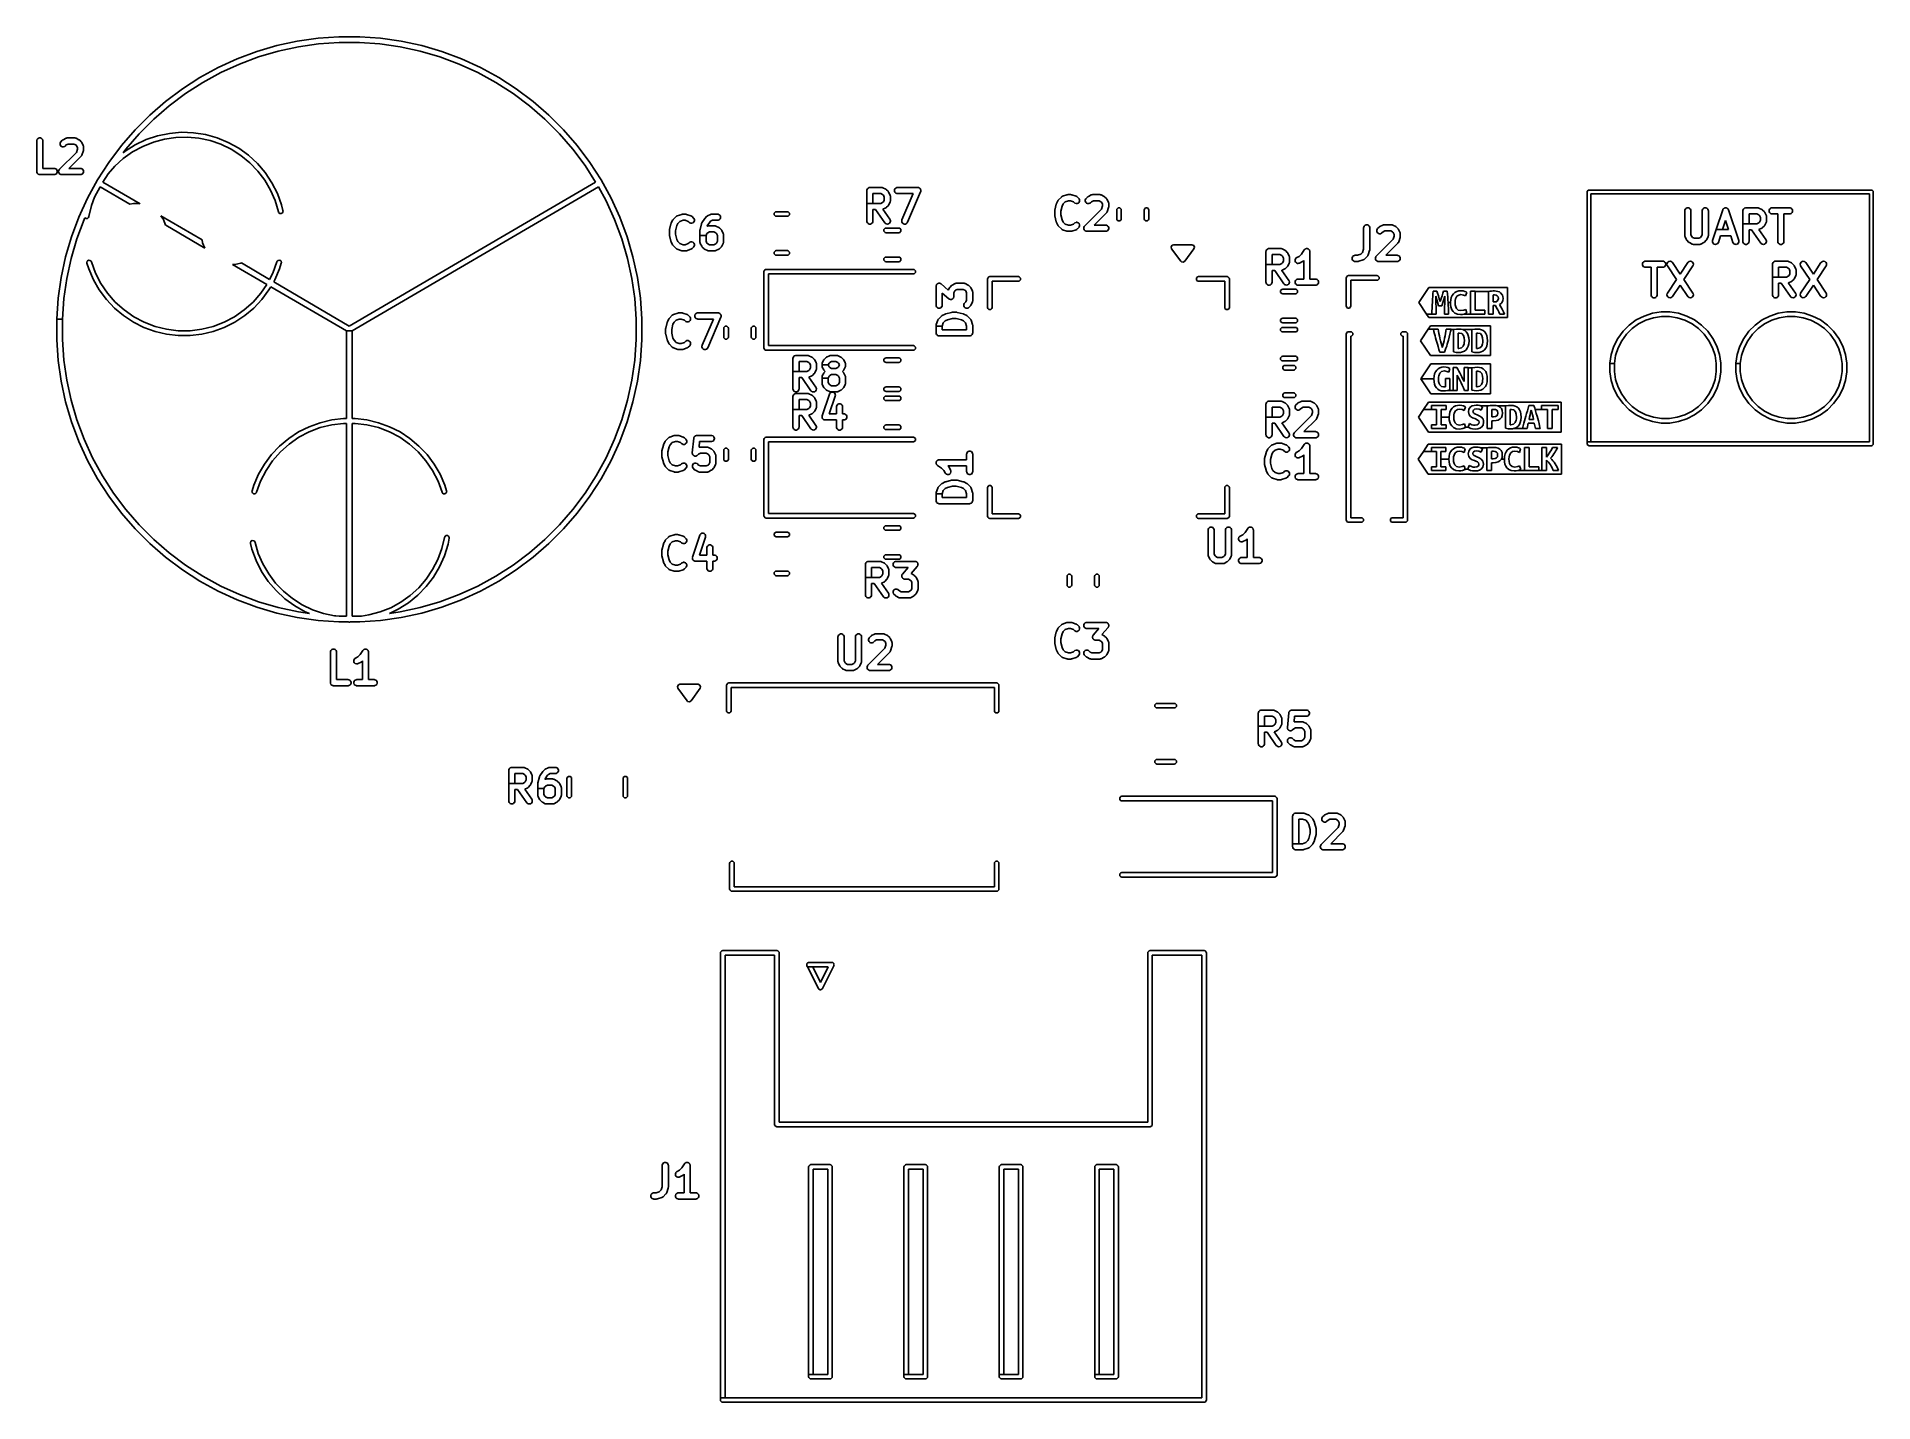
# Model space of a CAD drawing. Extents: x 125.7 to 173.8, y -124.1 to -88.3.
import ezdxf

# ---------------------------------------------------------------- set-up
doc = ezdxf.new("R2010")
doc.units = 0
doc.layers.add('BLACK', color=7, linetype='CONTINUOUS')

msp = doc.modelspace()

# ---------------------------------------------------------------- linework, layer by layer
at = {"layer": 'BLACK', "linetype": 'CONTINUOUS'}
for p, q in [((131.476238, -88.717761), (132.001923, -88.563406)), ((132.001923, -88.563406), (132.537279, -88.446947)), ((132.537279, -88.446947), (133.07958, -88.368975)), ((133.095614, -88.518116), (132.563912, -88.594563)), ((133.07958, -88.368975), (133.626061, -88.32989)), ((133.631415, -88.479795), (133.095614, -88.518116)), ((133.626061, -88.32989), (134.173939, -88.32989)), ((134.168585, -88.479795), (133.631415, -88.479795)), ((134.704386, -88.518116), (134.168585, -88.479795)), ((134.173939, -88.32989), (134.72042, -88.368975)), ((135.236088, -88.594563), (134.704386, -88.518116)), ((134.72042, -88.368975), (135.262721, -88.446947)), ((135.262721, -88.446947), (135.798077, -88.563406)), ((135.798077, -88.563406), (136.323762, -88.717761)), ((130.464538, -89.136821), (130.962905, -88.909225)), ((131.020307, -89.047807), (130.53168, -89.270955)), ((130.962905, -88.909225), (131.476238, -88.717761)), ((131.523608, -88.860085), (131.020307, -89.047807)), ((132.039019, -88.708747), (131.523608, -88.860085)), ((132.563912, -88.594563), (132.039019, -88.708747)), ((135.760981, -88.708747), (135.236088, -88.594563)), ((136.276392, -88.860085), (135.760981, -88.708747)), ((136.779693, -89.047807), (136.276392, -88.860085)), ((136.323762, -88.717761), (136.837095, -88.909225)), ((137.26832, -89.270955), (136.779693, -89.047807)), ((136.837095, -88.909225), (137.335462, -89.136821)), ((129.522774, -89.695596), (129.983677, -89.399391)), ((130.060218, -89.528393), (129.608322, -89.818809)), ((129.983677, -89.399391), (130.464538, -89.136821)), ((130.53168, -89.270955), (130.060218, -89.528393)), ((137.739782, -89.528393), (137.26832, -89.270955)), ((137.335462, -89.136821), (137.816323, -89.399391)), ((138.191678, -89.818809), (137.739782, -89.528393)), ((137.816323, -89.399391), (138.277226, -89.695596)), ((128.670117, -90.38271), (129.084175, -90.023926)), ((129.084175, -90.023926), (129.522774, -89.695596)), ((129.608322, -89.818809), (129.178296, -90.140722)), ((138.621704, -90.140722), (138.191678, -89.818809)), ((138.277226, -89.695596), (138.715825, -90.023926)), ((138.715825, -90.023926), (139.129883, -90.38271)), ((128.28271, -90.770117), (128.670117, -90.38271)), ((128.77233, -90.492494), (128.392494, -90.87233)), ((129.178296, -90.140722), (128.77233, -90.492494)), ((139.02767, -90.492494), (138.621704, -90.140722)), ((139.407506, -90.87233), (139.02767, -90.492494)), ((139.129883, -90.38271), (139.51729, -90.770117)), ((125.742133, -90.995316), (125.769169, -90.984117)), ((125.769169, -90.984117), (125.771082, -90.983736)), ((125.771082, -90.983736), (125.800346, -90.983736)), ((125.800346, -90.983736), (125.802259, -90.984117)), ((125.802259, -90.984117), (125.829295, -90.995316)), ((126.397556, -91.028836), (126.473746, -90.990741)), ((126.473746, -90.990741), (126.474195, -90.990543)), ((126.474195, -90.990543), (126.487927, -90.985288)), ((126.487927, -90.985288), (126.489359, -90.984971)), ((126.489359, -90.984971), (126.491235, -90.984837)), ((126.491235, -90.984837), (126.492978, -90.984116)), ((126.492978, -90.984116), (126.494401, -90.98376)), ((126.494401, -90.98376), (126.509033, -90.982319)), ((126.509033, -90.982319), (126.509523, -90.982295)), ((126.509523, -90.982295), (126.699999, -90.982295)), ((126.699999, -90.982295), (126.700489, -90.982319)), ((126.700489, -90.982319), (126.715121, -90.98376)), ((126.715121, -90.98376), (126.716544, -90.984117)), ((126.716544, -90.984117), (126.718283, -90.984837)), ((126.718283, -90.984837), (126.720162, -90.984971)), ((126.720162, -90.984971), (126.721595, -90.985288)), ((126.721595, -90.985288), (126.735327, -90.990543)), ((126.735327, -90.990543), (126.735776, -90.990741)), ((126.735776, -90.990741), (126.811967, -91.028836)), ((127.923926, -91.184175), (128.28271, -90.770117)), ((128.392494, -90.87233), (128.040722, -91.278296)), ((128.575944, -91.027091), (128.875729, -90.926801)), ((128.875729, -90.926801), (129.185279, -90.862711)), ((129.353004, -90.968769), (129.054831, -91.012254)), ((129.185279, -90.862711), (129.50024, -90.835723)), ((129.654228, -90.960893), (129.353004, -90.968769)), ((129.50024, -90.835723), (129.816181, -90.846215)), ((129.954265, -90.988738), (129.654228, -90.960893)), ((129.816181, -90.846215), (130.128657, -90.894042)), ((130.248896, -91.051911), (129.954265, -90.988738)), ((130.128657, -90.894042), (130.433273, -90.978529)), ((130.433273, -90.978529), (130.725743, -91.098489)), ((139.759278, -91.278296), (139.407506, -90.87233)), ((139.51729, -90.770117), (139.876074, -91.184175)), ((125.705714, -91.062295), (125.705738, -91.061805)), ((125.705714, -91.862295), (125.705714, -91.062295)), ((125.705738, -91.061805), (125.707179, -91.047173)), ((125.707179, -91.047173), (125.707536, -91.04575)), ((125.707536, -91.04575), (125.718735, -91.018714)), ((125.718735, -91.018714), (125.719818, -91.017091)), ((125.719818, -91.017091), (125.74051, -90.996399)), ((125.74051, -90.996399), (125.742133, -90.995316)), ((125.829295, -90.995316), (125.830918, -90.996399)), ((125.830918, -90.996399), (125.85161, -91.017091)), ((125.85161, -91.017091), (125.852693, -91.018714)), ((125.852693, -91.018714), (125.863892, -91.04575)), ((125.863892, -91.04575), (125.864249, -91.047173)), ((125.864249, -91.047173), (125.86569, -91.061805)), ((125.86569, -91.061805), (125.865714, -91.062295)), ((125.865714, -91.062295), (125.865714, -91.782295)), ((126.300573, -91.805726), (126.744363, -91.361934)), ((126.316678, -91.123853), (126.317059, -91.12194)), ((126.316678, -91.153115), (126.316678, -91.123853)), ((126.317059, -91.155028), (126.316678, -91.153115)), ((126.317059, -91.12194), (126.328258, -91.094904)), ((126.328257, -91.182065), (126.317059, -91.155028)), ((126.32934, -91.183688), (126.328257, -91.182065)), ((126.328258, -91.094904), (126.329012, -91.093645)), ((126.329012, -91.093645), (126.33834, -91.082279)), ((126.350033, -91.204381), (126.32934, -91.183688)), ((126.33834, -91.082279), (126.33867, -91.081915)), ((126.33867, -91.081915), (126.376766, -91.04382)), ((126.351656, -91.205464), (126.350033, -91.204381)), ((126.378692, -91.216663), (126.351656, -91.205464)), ((126.376766, -91.04382), (126.377129, -91.043491)), ((126.377129, -91.043491), (126.382551, -91.03904)), ((126.380605, -91.217044), (126.378692, -91.216663)), ((126.409867, -91.217044), (126.380605, -91.217044)), ((126.382551, -91.03904), (126.383573, -91.037863)), ((126.383573, -91.037863), (126.384685, -91.036909)), ((126.384685, -91.036909), (126.386675, -91.035655)), ((126.386675, -91.035655), (126.388495, -91.034163)), ((126.388495, -91.034163), (126.389752, -91.03341)), ((126.389752, -91.03341), (126.391188, -91.032814)), ((126.391188, -91.032814), (126.397129, -91.029076)), ((126.397129, -91.029076), (126.397556, -91.028836)), ((126.41178, -91.216663), (126.409867, -91.217044)), ((126.438817, -91.205465), (126.41178, -91.216663)), ((126.440076, -91.204711), (126.438817, -91.205465)), ((126.451441, -91.195384), (126.440076, -91.204711)), ((126.451805, -91.195055), (126.451441, -91.195384)), ((126.480722, -91.166137), (126.451805, -91.195055)), ((126.528408, -91.142295), (126.480722, -91.166137)), ((126.681114, -91.142295), (126.528408, -91.142295)), ((126.870854, -91.461721), (126.55028, -91.782295)), ((126.728799, -91.166137), (126.681114, -91.142295)), ((126.748537, -91.185875), (126.728799, -91.166137)), ((126.744363, -91.361934), (126.77238, -91.277885)), ((126.77238, -91.23356), (126.748537, -91.185875)), ((126.77238, -91.277885), (126.77238, -91.23356)), ((126.811967, -91.028836), (126.812394, -91.029076)), ((126.812394, -91.029076), (126.818335, -91.032814)), ((126.818335, -91.032814), (126.819773, -91.033411)), ((126.819773, -91.033411), (126.821031, -91.034166)), ((126.821031, -91.034166), (126.822841, -91.035652)), ((126.822841, -91.035652), (126.824837, -91.036908)), ((126.824837, -91.036908), (126.825952, -91.037864)), ((126.825952, -91.037864), (126.826975, -91.039044)), ((126.826975, -91.039044), (126.832395, -91.043492)), ((126.832395, -91.043492), (126.832759, -91.043821)), ((126.832759, -91.043821), (126.870854, -91.081916)), ((126.870854, -91.081916), (126.871183, -91.08228)), ((126.871183, -91.461357), (126.870854, -91.461721)), ((126.871183, -91.08228), (126.875632, -91.087702)), ((126.880511, -91.449992), (126.871183, -91.461357)), ((126.875632, -91.087702), (126.876811, -91.088724)), ((126.876811, -91.088724), (126.877767, -91.089839)), ((126.877767, -91.089839), (126.879019, -91.091829)), ((126.879019, -91.091829), (126.880509, -91.093644)), ((126.880509, -91.093644), (126.881264, -91.094903)), ((126.881266, -91.448732), (126.880511, -91.449992)), ((126.881264, -91.094903), (126.881858, -91.096337)), ((126.881986, -91.446991), (126.881266, -91.448732)), ((126.881858, -91.096337), (126.885599, -91.102281)), ((126.883219, -91.445571), (126.881986, -91.446991)), ((126.884008, -91.444332), (126.883219, -91.445571)), ((126.890002, -91.430907), (126.884008, -91.444332)), ((126.885599, -91.102281), (126.885839, -91.102708)), ((126.885839, -91.102708), (126.923934, -91.178899)), ((126.890179, -91.43045), (126.890002, -91.430907)), ((126.928274, -91.316164), (126.890179, -91.43045)), ((126.923934, -91.178899), (126.924132, -91.179348)), ((126.924132, -91.179348), (126.929387, -91.19308)), ((126.928407, -91.315691), (126.928274, -91.316164)), ((126.929961, -91.308851), (126.928407, -91.315691)), ((126.929387, -91.19308), (126.929705, -91.194514)), ((126.929705, -91.194514), (126.929837, -91.196392)), ((126.929837, -91.196392), (126.930558, -91.19813)), ((126.930558, -91.307413), (126.929961, -91.308851)), ((126.930558, -91.19813), (126.930915, -91.199554)), ((126.930915, -91.305987), (126.930558, -91.307413)), ((126.930915, -91.199554), (126.932356, -91.214186)), ((126.931145, -91.303642), (126.930915, -91.305987)), ((126.931666, -91.301355), (126.931145, -91.303642)), ((126.931778, -91.29989), (126.931666, -91.301355)), ((126.932356, -91.291357), (126.931667, -91.298341)), ((126.931667, -91.298341), (126.931778, -91.29989)), ((126.932356, -91.214186), (126.93238, -91.214676)), ((126.93238, -91.290866), (126.932356, -91.291357)), ((126.93238, -91.214676), (126.93238, -91.290866)), ((127.595596, -91.622774), (127.923926, -91.184175)), ((128.040722, -91.278296), (127.970755, -91.37176)), ((127.970755, -91.37176), (128.022345, -91.330138)), ((128.22, -91.347804), (127.974675, -91.522771)), ((128.022345, -91.330138), (128.290143, -91.16217)), ((128.484316, -91.203114), (128.22, -91.347804)), ((128.290143, -91.16217), (128.575944, -91.027091)), ((128.763904, -91.090737), (128.484316, -91.203114)), ((129.054831, -91.012254), (128.763904, -91.090737)), ((130.533974, -91.149524), (130.248896, -91.051911)), ((130.80549, -91.280204), (130.533974, -91.149524)), ((130.725743, -91.098489), (131.001952, -91.252234)), ((131.059623, -91.442112), (130.80549, -91.280204)), ((131.001952, -91.252234), (131.258015, -91.4376)), ((131.292798, -91.632971), (131.059623, -91.442112)), ((131.258015, -91.4376), (131.490329, -91.65198)), ((140.081191, -91.708322), (139.759278, -91.278296)), ((139.876074, -91.184175), (140.204404, -91.622774)), ((125.705738, -91.862785), (125.705714, -91.862295)), ((125.707179, -91.877416), (125.705738, -91.862785)), ((125.70725, -91.877408), (125.707179, -91.877416)), ((125.707536, -91.87884), (125.70725, -91.877408)), ((125.718735, -91.905876), (125.707536, -91.87884)), ((125.719818, -91.907499), (125.718735, -91.905876)), ((125.74051, -91.928191), (125.719818, -91.907499)), ((125.742133, -91.929274), (125.74051, -91.928191)), ((125.769169, -91.940473), (125.742133, -91.929274)), ((125.770592, -91.94083), (125.769169, -91.940473)), ((125.785224, -91.942271), (125.770592, -91.94083)), ((125.785714, -91.942295), (125.785224, -91.942271)), ((126.166666, -91.942295), (125.785714, -91.942295)), ((125.865714, -91.782295), (126.166666, -91.782295)), ((126.166666, -91.782295), (126.167156, -91.782319)), ((126.167156, -91.942271), (126.166666, -91.942295)), ((126.167156, -91.782319), (126.181788, -91.78376)), ((126.181788, -91.94083), (126.167156, -91.942271)), ((126.181788, -91.78376), (126.183211, -91.784117)), ((126.183211, -91.940473), (126.181788, -91.94083)), ((126.183211, -91.784117), (126.210247, -91.795316)), ((126.210247, -91.929274), (126.183211, -91.940473)), ((126.210247, -91.795316), (126.21187, -91.796399)), ((126.21187, -91.928191), (126.210247, -91.929274)), ((126.21187, -91.796399), (126.232562, -91.817091)), ((126.232562, -91.907499), (126.21187, -91.928191)), ((126.232562, -91.817091), (126.233645, -91.818714)), ((126.233645, -91.905876), (126.232562, -91.907499)), ((126.233645, -91.818714), (126.244844, -91.84575)), ((126.244844, -91.87884), (126.233645, -91.905876)), ((126.244844, -91.84575), (126.245225, -91.847663)), ((126.245225, -91.876927), (126.244844, -91.87884)), ((126.245225, -91.847663), (126.245225, -91.876927)), ((126.278583, -91.847663), (126.278964, -91.84575)), ((126.278583, -91.876927), (126.278583, -91.847663)), ((126.278964, -91.87884), (126.278583, -91.876927)), ((126.278964, -91.84575), (126.290163, -91.818714)), ((126.290163, -91.905876), (126.278964, -91.87884)), ((126.290163, -91.818714), (126.290917, -91.817455)), ((126.291246, -91.907499), (126.290163, -91.905876)), ((126.290917, -91.817455), (126.300244, -91.80609)), ((126.311938, -91.928191), (126.291246, -91.907499)), ((126.300244, -91.80609), (126.300573, -91.805726)), ((126.313561, -91.929274), (126.311938, -91.928191)), ((126.340597, -91.940473), (126.313561, -91.929274)), ((126.34202, -91.94083), (126.340597, -91.940473)), ((126.356652, -91.942271), (126.34202, -91.94083)), ((126.357142, -91.942295), (126.356652, -91.942271)), ((126.85238, -91.942295), (126.357142, -91.942295)), ((126.55028, -91.782295), (126.85238, -91.782295)), ((126.85238, -91.782295), (126.85287, -91.782319)), ((126.85287, -91.942271), (126.85238, -91.942295)), ((126.85287, -91.782319), (126.867502, -91.78376)), ((126.867502, -91.94083), (126.85287, -91.942271)), ((126.867502, -91.78376), (126.868925, -91.784117)), ((126.868925, -91.940473), (126.867502, -91.94083)), ((126.868925, -91.784117), (126.895961, -91.795316)), ((126.895961, -91.929274), (126.868925, -91.940473)), ((126.895961, -91.795316), (126.897584, -91.796399)), ((126.897584, -91.928191), (126.895961, -91.929274)), ((126.897584, -91.796399), (126.918276, -91.817091)), ((126.918276, -91.907499), (126.897584, -91.928191)), ((126.918276, -91.817091), (126.919359, -91.818714)), ((126.919359, -91.905876), (126.918276, -91.907499)), ((126.919359, -91.818714), (126.930558, -91.84575)), ((126.930558, -91.87884), (126.919359, -91.905876)), ((126.930558, -91.84575), (126.930939, -91.847663)), ((126.930939, -91.876927), (126.930558, -91.87884)), ((126.930939, -91.847663), (126.930939, -91.876927)), ((127.299391, -92.083677), (127.595596, -91.622774)), ((127.581152, -91.922518), (127.442638, -92.138051)), ((127.751792, -91.725554), (127.581152, -91.922518)), ((127.974675, -91.522771), (127.751792, -91.725554)), ((131.501736, -91.850096), (131.292798, -91.632971)), ((131.490329, -91.65198), (131.695627, -91.892358)), ((131.683497, -92.090431), (131.501736, -91.850096)), ((131.695627, -91.892358), (131.87102, -92.155353)), ((140.357361, -92.138051), (140.081191, -91.708322)), ((140.204404, -91.622774), (140.500609, -92.083677)), ((127.036821, -92.564538), (127.299391, -92.083677)), ((127.369097, -92.268809), (127.222044, -92.538116)), ((128.145797, -92.72288), (127.369097, -92.268809)), ((127.442638, -92.138051), (128.416731, -92.70752)), ((131.835523, -92.350596), (131.683497, -92.090431)), ((131.955676, -92.626932), (131.835523, -92.350596)), ((131.87102, -92.155353), (132.01404, -92.437265)), ((133.9, -95.913124), (140.357361, -92.138051)), ((140.430902, -92.268809), (133.975, -96.043029)), ((140.629045, -92.63168), (140.430902, -92.268809)), ((140.500609, -92.083677), (140.763179, -92.564538)), ((147.467024, -92.362295), (147.467048, -92.361805)), ((147.467024, -92.701342), (147.467024, -92.362295)), ((147.467048, -92.361805), (147.468489, -92.347173)), ((147.468489, -92.347173), (147.468846, -92.34575)), ((147.468846, -92.34575), (147.480045, -92.318714)), ((147.480045, -92.318714), (147.481128, -92.317091)), ((147.481128, -92.317091), (147.50182, -92.296399)), ((147.50182, -92.296399), (147.503443, -92.295316)), ((147.503443, -92.295316), (147.530479, -92.284117)), ((147.530479, -92.284117), (147.531902, -92.28376)), ((147.531902, -92.28376), (147.546534, -92.282319)), ((147.546534, -92.282319), (147.547024, -92.282295)), ((147.547024, -92.282295), (147.851786, -92.282295)), ((147.851786, -92.282295), (147.852276, -92.282319)), ((147.852276, -92.282319), (147.866908, -92.28376)), ((147.866908, -92.28376), (147.868331, -92.284117)), ((147.868331, -92.284117), (147.87007, -92.284837)), ((147.87007, -92.284837), (147.871949, -92.284971)), ((147.871949, -92.284971), (147.873382, -92.285288)), ((147.873382, -92.285288), (147.887114, -92.290543)), ((147.887114, -92.290543), (147.887563, -92.290741)), ((147.887563, -92.290741), (147.963753, -92.328836)), ((147.963753, -92.328836), (147.96418, -92.329076)), ((147.96418, -92.329076), (147.970121, -92.332814)), ((147.970121, -92.332814), (147.971559, -92.333411)), ((147.971559, -92.333411), (147.972817, -92.334166)), ((147.972817, -92.334166), (147.974627, -92.335652)), ((147.974627, -92.335652), (147.976623, -92.336908)), ((147.976623, -92.336908), (147.977738, -92.337864)), ((147.977738, -92.337864), (147.978761, -92.339044)), ((147.978761, -92.339044), (147.984181, -92.343492)), ((147.984181, -92.343492), (147.984545, -92.343821)), ((147.984545, -92.343821), (148.02264, -92.381916)), ((148.02264, -92.381916), (148.022969, -92.38228)), ((148.022969, -92.38228), (148.02742, -92.387704)), ((148.02742, -92.387704), (148.028595, -92.388723)), ((148.028595, -92.388723), (148.029551, -92.389837)), ((148.029551, -92.389837), (148.030802, -92.391824)), ((148.030802, -92.391824), (148.032296, -92.393645)), ((148.032296, -92.393645), (148.03305, -92.394904)), ((148.03305, -92.394904), (148.033644, -92.39634)), ((148.033644, -92.39634), (148.037384, -92.40228)), ((148.037384, -92.40228), (148.037625, -92.402708)), ((148.037625, -92.402708), (148.075721, -92.478898)), ((148.192274, -92.347663), (148.192655, -92.34575)), ((148.192274, -92.376927), (148.192274, -92.347663)), ((148.192655, -92.37884), (148.192274, -92.376927)), ((148.192655, -92.34575), (148.203854, -92.318714)), ((148.203854, -92.405876), (148.192655, -92.37884)), ((148.203854, -92.318714), (148.204937, -92.317091)), ((148.204937, -92.407499), (148.203854, -92.405876)), ((148.204937, -92.317091), (148.225629, -92.296399)), ((148.225629, -92.428191), (148.204937, -92.407499)), ((148.225629, -92.296399), (148.227252, -92.295316)), ((148.227252, -92.429274), (148.225629, -92.428191)), ((148.227252, -92.295316), (148.254288, -92.284117)), ((148.254288, -92.440473), (148.227252, -92.429274)), ((148.254288, -92.284117), (148.255711, -92.28376)), ((148.255711, -92.28376), (148.270343, -92.282319)), ((148.270343, -92.282319), (148.270833, -92.282295)), ((148.270833, -92.282295), (148.804167, -92.282295)), ((148.877699, -92.393809), (148.534841, -93.193809)), ((148.804167, -92.282295), (148.804657, -92.282319)), ((148.804657, -92.282319), (148.819289, -92.28376)), ((148.819289, -92.28376), (148.820711, -92.284116)), ((148.820711, -92.284116), (148.82074, -92.284128)), ((148.82074, -92.284128), (148.821664, -92.284324)), ((148.821664, -92.284324), (148.83467, -92.289898)), ((148.83467, -92.289898), (148.847749, -92.295316)), ((148.847749, -92.295316), (148.848532, -92.295839)), ((148.848532, -92.295839), (148.848567, -92.295854)), ((148.848567, -92.295854), (148.84898, -92.296138)), ((148.84898, -92.296138), (148.849371, -92.296399)), ((148.849371, -92.296399), (148.849395, -92.296423)), ((148.849395, -92.296423), (148.85017, -92.296956)), ((148.85017, -92.296956), (148.860022, -92.307051)), ((148.860022, -92.307051), (148.860023, -92.307051)), ((148.860023, -92.307051), (148.870063, -92.317091)), ((148.870063, -92.317091), (148.870587, -92.317877)), ((148.870587, -92.317877), (148.870609, -92.317899)), ((148.870609, -92.317899), (148.870868, -92.318297)), ((148.870868, -92.318297), (148.871147, -92.318715)), ((148.871147, -92.318715), (148.871159, -92.318744)), ((148.871159, -92.318744), (148.871673, -92.319534)), ((148.871673, -92.319534), (148.87694, -92.332702)), ((148.87694, -92.332702), (148.882345, -92.34575)), ((148.87787, -92.393349), (148.877699, -92.393809)), ((148.882309, -92.379333), (148.87787, -92.393349)), ((148.882542, -92.377877), (148.882309, -92.379333)), ((148.882345, -92.34575), (148.882528, -92.346673)), ((148.882528, -92.346673), (148.882542, -92.346706)), ((148.882542, -92.346706), (148.882637, -92.34722)), ((148.882726, -92.376927), (148.882542, -92.377846)), ((148.882542, -92.377846), (148.882542, -92.377877)), ((148.882637, -92.34722), (148.882726, -92.347663)), ((148.882726, -92.347663), (148.882726, -92.347693)), ((148.882726, -92.347693), (148.882899, -92.348622)), ((148.882899, -92.348622), (148.882726, -92.362802)), ((148.882726, -92.362802), (148.882726, -92.376927)), ((166.35, -92.4), (166.353806, -92.380866)), ((166.35, -98.95), (166.35, -92.4)), ((166.353806, -92.380866), (166.380866, -92.353806)), ((166.380866, -92.353806), (166.4, -92.35)), ((166.4, -92.35), (173.8, -92.35)), ((173.8, -92.35), (173.819134, -92.353806)), ((173.819134, -92.353806), (173.846194, -92.380866)), ((173.846194, -92.380866), (173.85, -92.4)), ((173.85, -92.4), (173.85, -99)), ((126.809225, -93.062905), (127.036821, -92.564538)), ((127.14176, -92.752796), (127.070371, -93.045544)), ((127.222044, -92.538116), (127.14176, -92.752796)), ((128.241459, -92.703852), (128.145797, -92.72288)), ((128.398287, -92.703852), (128.241459, -92.703852)), ((128.416731, -92.70752), (128.398287, -92.703852)), ((132.042266, -92.915549), (131.955676, -92.626932)), ((132.01404, -92.437265), (132.122676, -92.734127)), ((132.042215, -92.915561), (132.042266, -92.915549)), ((132.0467, -92.934534), (132.042215, -92.915561)), ((132.122676, -92.734127), (132.159047, -92.887943)), ((132.163482, -92.906927), (132.148435, -92.942897)), ((132.159047, -92.887943), (132.158997, -92.887955)), ((132.158997, -92.887955), (132.163482, -92.906927)), ((140.852193, -93.120307), (140.629045, -92.63168)), ((140.763179, -92.564538), (140.990775, -93.062905)), ((145.068272, -92.922067), (145.091233, -92.9175)), ((145.091233, -92.9175), (145.383767, -92.9175)), ((145.383767, -92.9175), (145.406728, -92.922067)), ((147.467024, -93.162295), (147.467024, -92.701342)), ((147.467024, -92.701342), (147.627024, -92.701342)), ((147.627024, -92.701342), (147.467024, -92.701342)), ((147.832901, -92.442295), (147.627024, -92.442295)), ((147.627024, -92.442295), (147.627024, -92.701342)), ((147.627024, -92.701342), (147.832901, -92.701342)), ((147.695848, -92.861342), (147.627024, -92.861342)), ((147.627024, -92.861342), (147.627024, -93.162295)), ((147.938628, -93.208171), (147.695848, -92.861342)), ((147.880585, -92.466137), (147.832901, -92.442295)), ((147.832901, -92.701342), (147.880586, -92.677499)), ((147.900324, -92.485876), (147.880585, -92.466137)), ((147.880586, -92.677499), (147.900322, -92.657762)), ((147.887114, -92.853094), (147.885744, -92.853617)), ((147.885744, -92.853617), (148.069705, -93.116418)), ((147.887563, -92.852896), (147.887114, -92.853094)), ((147.963753, -92.814801), (147.887563, -92.852896)), ((147.900322, -92.657762), (147.924167, -92.610074)), ((147.924167, -92.533561), (147.900324, -92.485876)), ((147.924167, -92.610074), (147.924167, -92.533561)), ((147.964181, -92.81456), (147.963753, -92.814801)), ((147.970117, -92.810822), (147.964181, -92.81456)), ((147.971557, -92.810227), (147.970117, -92.810822)), ((147.972818, -92.80947), (147.971557, -92.810227)), ((147.974627, -92.807983), (147.972818, -92.80947)), ((147.976621, -92.80673), (147.974627, -92.807983)), ((147.977739, -92.805771), (147.976621, -92.80673)), ((147.978759, -92.804593), (147.977739, -92.805771)), ((147.984181, -92.800145), (147.978759, -92.804593)), ((147.984545, -92.799816), (147.984181, -92.800145)), ((148.02264, -92.761721), (147.984545, -92.799816)), ((148.02297, -92.761356), (148.02264, -92.761721)), ((148.02742, -92.755931), (148.02297, -92.761356)), ((148.028594, -92.754915), (148.02742, -92.755931)), ((148.029552, -92.753799), (148.028594, -92.754915)), ((148.030801, -92.751813), (148.029552, -92.753799)), ((148.032296, -92.749993), (148.030801, -92.751813)), ((148.033051, -92.748733), (148.032296, -92.749993)), ((148.033648, -92.74729), (148.033051, -92.748733)), ((148.037384, -92.741357), (148.033648, -92.74729)), ((148.037625, -92.740929), (148.037384, -92.741357)), ((148.075721, -92.664739), (148.037625, -92.740929)), ((148.075721, -92.478898), (148.075919, -92.479347)), ((148.075919, -92.66429), (148.075721, -92.664739)), ((148.075919, -92.479347), (148.081174, -92.493079)), ((148.081174, -92.650558), (148.075919, -92.66429)), ((148.081174, -92.493079), (148.081491, -92.494512)), ((148.081491, -92.649125), (148.081174, -92.650558)), ((148.081491, -92.494512), (148.081624, -92.496391)), ((148.081624, -92.647245), (148.081491, -92.649125)), ((148.081624, -92.496391), (148.082345, -92.498131)), ((148.082345, -92.645507), (148.081624, -92.647245)), ((148.082345, -92.498131), (148.082702, -92.499554)), ((148.082702, -92.644083), (148.082345, -92.645507)), ((148.082702, -92.499554), (148.084143, -92.514186)), ((148.084143, -92.629451), (148.082702, -92.644083)), ((148.084143, -92.514186), (148.084167, -92.514676)), ((148.084167, -92.628961), (148.084143, -92.629451)), ((148.084167, -92.514676), (148.084167, -92.628961)), ((148.255711, -92.44083), (148.254288, -92.440473)), ((148.270343, -92.442271), (148.255711, -92.44083)), ((148.270833, -92.442295), (148.270343, -92.442271)), ((148.682843, -92.442295), (148.270833, -92.442295)), ((148.387777, -93.130781), (148.682843, -92.442295)), ((152.391428, -92.892652), (152.391452, -92.892163)), ((152.391428, -93.006938), (152.391428, -92.892652)), ((152.391452, -92.892163), (152.391642, -92.890223)), ((152.391571, -92.888275), (152.392361, -92.882927)), ((152.391571, -92.88974), (152.391571, -92.888275)), ((152.391642, -92.890223), (152.391571, -92.88974)), ((152.392361, -92.882927), (152.392893, -92.87753)), ((152.392893, -92.87753), (152.393248, -92.87611)), ((152.393248, -92.87611), (152.393435, -92.875657)), ((152.393435, -92.875657), (152.393721, -92.873728)), ((152.393721, -92.873728), (152.393816, -92.873248)), ((152.393816, -92.873248), (152.431912, -92.720867)), ((152.431912, -92.720867), (152.432053, -92.720401)), ((152.432053, -92.720401), (152.432266, -92.719803)), ((152.432266, -92.719803), (152.432517, -92.718676)), ((152.432517, -92.718676), (152.434822, -92.712647)), ((152.434822, -92.712647), (152.437002, -92.706552)), ((152.437002, -92.706552), (152.437548, -92.705526)), ((152.437548, -92.705526), (152.437774, -92.704939)), ((152.437774, -92.704939), (152.43797, -92.704494)), ((152.43797, -92.704494), (152.476065, -92.628303)), ((152.476065, -92.628303), (152.476305, -92.627876)), ((152.476305, -92.627876), (152.480045, -92.62193)), ((152.480045, -92.62193), (152.480641, -92.620496)), ((152.480641, -92.620496), (152.481394, -92.61924)), ((152.481394, -92.61924), (152.482883, -92.617424)), ((152.482883, -92.617424), (152.484138, -92.615432)), ((152.484138, -92.615432), (152.485092, -92.61432)), ((152.485092, -92.61432), (152.486269, -92.613298)), ((152.486269, -92.613298), (152.490721, -92.607875)), ((152.490721, -92.607875), (152.49105, -92.607511)), ((152.49105, -92.607511), (152.56724, -92.531321)), ((152.585006, -92.768188), (152.551428, -92.902503)), ((152.551428, -92.902503), (152.551428, -92.997085)), ((152.56724, -92.531321), (152.567604, -92.530992)), ((152.567604, -92.530992), (152.578969, -92.521664)), ((152.578969, -92.521664), (152.580226, -92.52091)), ((152.580226, -92.52091), (152.581971, -92.520186)), ((152.581971, -92.520186), (152.583392, -92.518955)), ((152.583392, -92.518955), (152.584629, -92.518167)), ((152.584629, -92.518167), (152.598054, -92.512173)), ((152.613366, -92.71147), (152.585006, -92.768188)), ((152.598054, -92.512173), (152.598511, -92.511996)), ((152.598511, -92.511996), (152.712797, -92.473901)), ((152.667024, -92.657811), (152.613366, -92.71147)), ((152.751075, -92.629795), (152.667024, -92.657811)), ((152.712797, -92.473901), (152.713269, -92.473769)), ((152.713269, -92.473769), (152.720107, -92.472213)), ((152.720107, -92.472213), (152.721551, -92.471616)), ((152.721551, -92.471616), (152.722972, -92.47126)), ((152.722972, -92.47126), (152.725315, -92.471028)), ((152.725315, -92.471028), (152.727608, -92.470508)), ((152.727608, -92.470508), (152.729069, -92.470397)), ((152.729069, -92.470397), (152.730617, -92.470506)), ((152.730617, -92.470506), (152.737605, -92.469819)), ((152.737605, -92.469819), (152.738095, -92.469795)), ((152.738095, -92.469795), (152.814286, -92.469795)), ((152.801306, -92.629795), (152.751075, -92.629795)), ((152.885355, -92.657811), (152.801306, -92.629795)), ((152.814286, -92.469795), (152.814776, -92.469819)), ((152.814776, -92.469819), (152.821762, -92.470506)), ((152.821762, -92.470506), (152.823312, -92.470397)), ((152.823312, -92.470397), (152.824774, -92.470508)), ((152.824774, -92.470508), (152.827066, -92.471028)), ((152.827066, -92.471028), (152.829409, -92.47126)), ((152.829409, -92.47126), (152.830831, -92.471616)), ((152.830831, -92.471616), (152.832275, -92.472213)), ((152.832275, -92.472213), (152.839112, -92.473769)), ((152.839112, -92.473769), (152.839584, -92.473901)), ((152.839584, -92.473901), (152.953869, -92.511996)), ((152.9101, -92.682555), (152.885355, -92.657811)), ((152.910463, -92.682884), (152.9101, -92.682555)), ((152.921828, -92.692211), (152.910463, -92.682884)), ((152.923087, -92.692965), (152.921828, -92.692211)), ((152.950123, -92.704163), (152.923087, -92.692965)), ((152.952036, -92.704544), (152.950123, -92.704163)), ((152.981299, -92.704544), (152.952036, -92.704544)), ((152.953869, -92.511996), (152.954326, -92.512173)), ((152.954326, -92.512173), (152.967752, -92.518167)), ((152.967752, -92.518167), (152.96899, -92.518956)), ((152.96899, -92.518956), (152.970412, -92.520189)), ((152.970412, -92.520189), (152.972151, -92.52091)), ((152.972151, -92.52091), (152.97341, -92.521664)), ((152.97341, -92.521664), (152.984775, -92.530991)), ((152.983212, -92.704163), (152.981299, -92.704544)), ((153.010248, -92.692964), (152.983212, -92.704163)), ((152.984775, -92.530991), (152.985138, -92.53132)), ((152.985138, -92.53132), (153.023234, -92.569415)), ((153.011871, -92.691881), (153.010248, -92.692964)), ((153.032564, -92.671188), (153.011871, -92.691881)), ((153.023234, -92.569415), (153.023564, -92.569779)), ((153.023564, -92.569779), (153.032892, -92.581144)), ((153.033647, -92.669565), (153.032564, -92.671188)), ((153.032892, -92.581144), (153.033646, -92.582403)), ((153.033646, -92.582403), (153.044845, -92.609439)), ((153.044845, -92.642528), (153.033647, -92.669565)), ((153.044845, -92.609439), (153.045226, -92.611352)), ((153.045226, -92.640615), (153.044845, -92.642528)), ((153.045226, -92.611352), (153.045226, -92.640615)), ((153.176764, -93.293226), (153.620554, -92.849434)), ((153.192869, -92.611353), (153.19325, -92.60944)), ((153.192869, -92.640615), (153.192869, -92.611353)), ((153.19325, -92.642528), (153.192869, -92.640615)), ((153.19325, -92.60944), (153.204449, -92.582404)), ((153.204448, -92.669565), (153.19325, -92.642528)), ((153.205531, -92.671188), (153.204448, -92.669565)), ((153.204449, -92.582404), (153.205203, -92.581145)), ((153.205203, -92.581145), (153.214531, -92.569779)), ((153.226224, -92.691881), (153.205531, -92.671188)), ((153.214531, -92.569779), (153.214861, -92.569415)), ((153.214861, -92.569415), (153.252957, -92.53132)), ((153.227847, -92.692964), (153.226224, -92.691881)), ((153.254883, -92.704163), (153.227847, -92.692964)), ((153.252957, -92.53132), (153.25332, -92.530991)), ((153.25332, -92.530991), (153.258742, -92.52654)), ((153.256796, -92.704544), (153.254883, -92.704163)), ((153.286058, -92.704544), (153.256796, -92.704544)), ((153.258742, -92.52654), (153.259764, -92.525363)), ((153.259764, -92.525363), (153.260876, -92.524409)), ((153.260876, -92.524409), (153.262866, -92.523155)), ((153.262866, -92.523155), (153.264686, -92.521663)), ((153.264686, -92.521663), (153.265943, -92.52091)), ((153.265943, -92.52091), (153.267379, -92.520314)), ((153.267379, -92.520314), (153.27332, -92.516576)), ((153.27332, -92.516576), (153.273747, -92.516336)), ((153.273747, -92.516336), (153.349937, -92.478241)), ((153.287971, -92.704163), (153.286058, -92.704544)), ((153.315008, -92.692965), (153.287971, -92.704163)), ((153.316267, -92.692211), (153.315008, -92.692965)), ((153.327632, -92.682884), (153.316267, -92.692211)), ((153.327996, -92.682555), (153.327632, -92.682884)), ((153.356913, -92.653637), (153.327996, -92.682555)), ((153.349937, -92.478241), (153.350386, -92.478043)), ((153.350386, -92.478043), (153.364118, -92.472788)), ((153.404599, -92.629795), (153.356913, -92.653637)), ((153.364118, -92.472788), (153.36555, -92.472471)), ((153.36555, -92.472471), (153.367426, -92.472337)), ((153.367426, -92.472337), (153.369169, -92.471616)), ((153.369169, -92.471616), (153.370592, -92.47126)), ((153.370592, -92.47126), (153.385224, -92.469819)), ((153.385224, -92.469819), (153.385714, -92.469795)), ((153.385714, -92.469795), (153.57619, -92.469795)), ((153.557305, -92.629795), (153.404599, -92.629795)), ((153.60499, -92.653637), (153.557305, -92.629795)), ((153.57619, -92.469795), (153.57668, -92.469819)), ((153.57668, -92.469819), (153.591312, -92.47126)), ((153.591312, -92.47126), (153.592735, -92.471617)), ((153.592735, -92.471617), (153.594474, -92.472337)), ((153.594474, -92.472337), (153.596353, -92.472471)), ((153.596353, -92.472471), (153.597786, -92.472788)), ((153.597786, -92.472788), (153.611518, -92.478043)), ((153.624728, -92.673375), (153.60499, -92.653637)), ((153.611518, -92.478043), (153.611967, -92.478241)), ((153.611967, -92.478241), (153.688158, -92.516336)), ((153.620554, -92.849434), (153.648571, -92.765385)), ((153.648571, -92.72106), (153.624728, -92.673375)), ((153.648571, -92.765385), (153.648571, -92.72106)), ((153.688158, -92.516336), (153.688585, -92.516576)), ((153.688585, -92.516576), (153.694526, -92.520314)), ((153.694526, -92.520314), (153.695964, -92.520911)), ((153.695964, -92.520911), (153.697222, -92.521666)), ((153.697222, -92.521666), (153.699032, -92.523152)), ((153.699032, -92.523152), (153.701028, -92.524408)), ((153.701028, -92.524408), (153.702143, -92.525364)), ((153.702143, -92.525364), (153.703166, -92.526544)), ((153.703166, -92.526544), (153.708586, -92.530992)), ((153.708586, -92.530992), (153.70895, -92.531321)), ((153.70895, -92.531321), (153.747045, -92.569416)), ((153.747045, -92.569416), (153.747374, -92.56978)), ((153.747374, -92.56978), (153.751823, -92.575202)), ((153.751823, -92.575202), (153.753002, -92.576224)), ((153.753002, -92.576224), (153.753958, -92.577339)), ((153.753958, -92.577339), (153.75521, -92.579329)), ((153.75521, -92.579329), (153.7567, -92.581144)), ((153.7567, -92.581144), (153.757455, -92.582403)), ((153.757455, -92.582403), (153.758049, -92.583837)), ((153.758049, -92.583837), (153.76179, -92.589781)), ((153.766193, -92.918407), (153.760199, -92.931832)), ((153.76179, -92.589781), (153.76203, -92.590208)), ((153.76203, -92.590208), (153.800125, -92.666399)), ((153.76637, -92.91795), (153.766193, -92.918407)), ((153.804465, -92.803664), (153.76637, -92.91795)), ((153.800125, -92.666399), (153.800323, -92.666848)), ((153.800323, -92.666848), (153.805578, -92.68058)), ((153.804598, -92.803191), (153.804465, -92.803664)), ((153.806152, -92.796351), (153.804598, -92.803191)), ((153.805578, -92.68058), (153.805896, -92.682014)), ((153.805896, -92.682014), (153.806028, -92.683892)), ((153.806028, -92.683892), (153.806749, -92.68563)), ((153.806749, -92.794913), (153.806152, -92.796351)), ((153.806749, -92.68563), (153.807106, -92.687054)), ((153.807106, -92.793487), (153.806749, -92.794913)), ((153.807106, -92.687054), (153.808547, -92.701686)), ((153.807336, -92.791142), (153.807106, -92.793487)), ((153.807857, -92.788855), (153.807336, -92.791142)), ((153.807969, -92.78739), (153.807857, -92.788855)), ((153.808547, -92.778857), (153.807858, -92.785841)), ((153.807858, -92.785841), (153.807969, -92.78739)), ((153.808547, -92.701686), (153.808571, -92.702176)), ((153.808571, -92.778366), (153.808547, -92.778857)), ((153.808571, -92.702176), (153.808571, -92.778366)), ((154.0175, -92.871665), (154.022067, -92.848704)), ((154.0175, -93.103335), (154.0175, -92.871665)), ((154.022067, -92.848704), (154.054539, -92.816232)), ((154.054539, -92.816232), (154.100461, -92.816232)), ((154.100461, -92.816232), (154.132933, -92.848704)), ((154.132933, -92.848704), (154.1375, -92.871665)), ((154.1375, -92.871665), (154.1375, -93.103335)), ((154.7375, -92.871665), (154.742067, -92.848704)), ((154.7375, -93.103335), (154.7375, -92.871665)), ((154.742067, -92.848704), (154.774539, -92.816232)), ((154.774539, -92.816232), (154.820461, -92.816232)), ((154.820461, -92.816232), (154.852933, -92.848704)), ((154.852933, -92.848704), (154.8575, -92.871665)), ((154.8575, -92.871665), (154.8575, -93.103335)), ((173.75, -92.45), (166.45, -92.45)), ((166.45, -92.45), (166.45, -98.95)), ((168.90916, -92.894295), (168.909184, -92.893805)), ((168.90916, -93.541914), (168.90916, -92.894295)), ((168.909184, -92.893805), (168.910625, -92.879173)), ((168.910625, -92.879173), (168.910982, -92.87775)), ((168.910982, -92.87775), (168.922181, -92.850714)), ((168.922181, -92.850714), (168.923264, -92.849091)), ((168.923264, -92.849091), (168.943956, -92.828399)), ((168.943956, -92.828399), (168.945579, -92.827316)), ((168.945579, -92.827316), (168.972615, -92.816117)), ((168.972615, -92.816117), (168.974528, -92.815736)), ((168.974528, -92.815736), (169.003792, -92.815736)), ((169.003792, -92.815736), (169.005705, -92.816117)), ((169.005705, -92.816117), (169.032741, -92.827316)), ((169.032741, -92.827316), (169.034364, -92.828399)), ((169.034364, -92.828399), (169.055056, -92.849091)), ((169.055056, -92.849091), (169.056139, -92.850714)), ((169.056139, -92.850714), (169.067338, -92.87775)), ((169.067338, -92.87775), (169.067695, -92.879173)), ((169.067695, -92.879173), (169.069136, -92.893805)), ((169.069136, -92.893805), (169.06916, -92.894295)), ((169.06916, -92.894295), (169.06916, -93.523029)), ((169.366303, -92.894295), (169.366327, -92.893805)), ((169.366303, -93.523027), (169.366303, -92.894295)), ((169.366327, -92.893805), (169.367768, -92.879173)), ((169.367768, -92.879173), (169.368125, -92.87775)), ((169.368125, -92.87775), (169.379324, -92.850714)), ((169.379324, -92.850714), (169.380407, -92.849091)), ((169.380407, -92.849091), (169.401099, -92.828399)), ((169.401099, -92.828399), (169.402722, -92.827316)), ((169.402722, -92.827316), (169.429758, -92.816117)), ((169.429758, -92.816117), (169.431671, -92.815736)), ((169.431671, -92.815736), (169.460935, -92.815736)), ((169.460935, -92.815736), (169.462848, -92.816117)), ((169.462848, -92.816117), (169.489884, -92.827316)), ((169.489884, -92.827316), (169.491507, -92.828399)), ((169.491507, -92.828399), (169.512199, -92.849091)), ((169.512199, -92.849091), (169.513282, -92.850714)), ((169.513282, -92.850714), (169.524481, -92.87775)), ((169.524481, -92.87775), (169.524838, -92.879173)), ((169.524838, -92.879173), (169.526279, -92.893805)), ((169.526279, -92.893805), (169.526303, -92.894295)), ((169.526303, -92.894295), (169.526303, -93.541914)), ((169.7315, -93.385723), (169.903742, -92.868997)), ((169.903742, -92.868997), (169.903919, -92.86854)), ((169.903919, -92.86854), (169.909913, -92.855115)), ((169.909913, -92.855115), (169.910701, -92.853877)), ((169.910701, -92.853877), (169.9138, -92.850302)), ((169.9138, -92.850302), (169.915914, -92.846076)), ((169.915914, -92.846076), (169.917109, -92.844535)), ((169.917109, -92.844535), (169.923945, -92.838604)), ((169.923945, -92.838604), (169.929876, -92.831768)), ((169.929876, -92.831768), (169.931417, -92.830573)), ((169.931417, -92.830573), (169.935643, -92.828459)), ((169.935643, -92.828459), (169.939218, -92.82536)), ((169.939218, -92.82536), (169.940913, -92.824395)), ((169.940913, -92.824395), (169.949495, -92.821534)), ((169.949495, -92.821534), (169.95759, -92.817487)), ((169.95759, -92.817487), (169.959471, -92.816972)), ((169.959471, -92.816972), (169.964183, -92.816636)), ((169.964183, -92.816636), (169.968675, -92.81514)), ((169.968675, -92.81514), (169.97061, -92.814897)), ((169.97061, -92.814897), (169.979636, -92.815537)), ((169.979636, -92.815537), (169.988662, -92.814897)), ((169.988662, -92.814897), (169.990597, -92.815141)), ((169.990597, -92.815141), (169.995083, -92.816636)), ((169.995083, -92.816636), (169.999801, -92.816972)), ((169.999801, -92.816972), (170.001682, -92.817487)), ((170.001682, -92.817487), (170.009774, -92.821533)), ((170.009774, -92.821533), (170.01836, -92.824395)), ((170.01836, -92.824395), (170.020055, -92.825361)), ((170.020055, -92.825361), (170.023626, -92.828458)), ((170.023626, -92.828458), (170.027855, -92.830573)), ((170.027855, -92.830573), (170.029396, -92.831769)), ((170.029396, -92.831769), (170.035324, -92.838603)), ((170.035324, -92.838603), (170.042162, -92.844535)), ((170.042162, -92.844535), (170.043358, -92.846076)), ((170.043358, -92.846076), (170.045472, -92.850305)), ((170.045472, -92.850305), (170.04857, -92.853877)), ((170.04857, -92.853877), (170.049359, -92.855115)), ((170.049359, -92.855115), (170.055353, -92.86854)), ((170.055353, -92.86854), (170.05553, -92.868997)), ((170.05553, -92.868997), (170.322196, -93.668997)), ((170.432969, -92.894295), (170.432993, -92.893805)), ((170.432969, -93.233342), (170.432969, -92.894295)), ((170.432993, -92.893805), (170.434434, -92.879173)), ((170.434434, -92.879173), (170.434791, -92.87775)), ((170.434791, -92.87775), (170.44599, -92.850714)), ((170.44599, -92.850714), (170.447073, -92.849091)), ((170.447073, -92.849091), (170.467765, -92.828399)), ((170.467765, -92.828399), (170.469388, -92.827316)), ((170.469388, -92.827316), (170.496424, -92.816117)), ((170.496424, -92.816117), (170.497847, -92.81576)), ((170.497847, -92.81576), (170.512479, -92.814319)), ((170.512479, -92.814319), (170.512969, -92.814295)), ((170.512969, -92.814295), (170.817731, -92.814295)), ((170.817731, -92.814295), (170.818221, -92.814319)), ((170.818221, -92.814319), (170.832853, -92.81576)), ((170.832853, -92.81576), (170.834276, -92.816117)), ((170.834276, -92.816117), (170.836015, -92.816837)), ((170.836015, -92.816837), (170.837894, -92.816971)), ((170.837894, -92.816971), (170.839327, -92.817288)), ((170.839327, -92.817288), (170.853059, -92.822543)), ((170.853059, -92.822543), (170.853508, -92.822741)), ((170.853508, -92.822741), (170.929698, -92.860836)), ((170.929698, -92.860836), (170.930125, -92.861076)), ((170.930125, -92.861076), (170.936066, -92.864814)), ((170.936066, -92.864814), (170.937504, -92.865411)), ((170.937504, -92.865411), (170.938762, -92.866166)), ((170.938762, -92.866166), (170.940572, -92.867652)), ((170.940572, -92.867652), (170.942568, -92.868908)), ((170.942568, -92.868908), (170.943683, -92.869864)), ((170.943683, -92.869864), (170.944706, -92.871044)), ((170.944706, -92.871044), (170.950126, -92.875492)), ((170.950126, -92.875492), (170.95049, -92.875821)), ((170.95049, -92.875821), (170.988585, -92.913916)), ((170.988585, -92.913916), (170.988914, -92.91428)), ((170.988914, -92.91428), (170.993365, -92.919704)), ((171.120124, -92.879663), (171.120505, -92.87775)), ((171.120124, -92.908927), (171.120124, -92.879663)), ((171.120505, -92.91084), (171.120124, -92.908927)), ((171.120505, -92.87775), (171.131704, -92.850714)), ((171.131704, -92.937876), (171.120505, -92.91084)), ((171.131704, -92.850714), (171.132787, -92.849091)), ((171.132787, -92.849091), (171.153479, -92.828399)), ((171.153479, -92.828399), (171.155102, -92.827316)), ((171.155102, -92.827316), (171.182138, -92.816117)), ((171.182138, -92.816117), (171.183561, -92.81576)), ((171.183561, -92.81576), (171.198193, -92.814319)), ((171.198193, -92.814319), (171.198683, -92.814295)), ((171.198683, -92.814295), (171.655826, -92.814295)), ((171.655826, -92.814295), (171.656316, -92.814319)), ((171.656316, -92.814319), (171.670948, -92.81576)), ((171.670948, -92.81576), (171.672371, -92.816117)), ((171.672371, -92.816117), (171.699407, -92.827316)), ((171.699407, -92.827316), (171.70103, -92.828399)), ((171.70103, -92.828399), (171.721722, -92.849091)), ((171.721722, -92.849091), (171.722805, -92.850714)), ((171.722805, -92.850714), (171.734004, -92.87775)), ((171.734004, -92.91084), (171.722805, -92.937876)), ((171.734004, -92.87775), (171.734385, -92.879663)), ((171.734385, -92.908927), (171.734004, -92.91084)), ((171.734385, -92.879663), (171.734385, -92.908927)), ((173.75, -98.95), (173.75, -92.45)), ((126.617761, -93.576238), (126.809225, -93.062905)), ((126.947807, -93.120307), (126.760085, -93.623608)), ((126.966706, -93.078923), (126.947807, -93.120307)), ((127.000053, -93.096881), (126.966706, -93.078923)), ((127.038692, -93.09166), (127.000053, -93.096881)), ((127.066883, -93.064725), (127.038692, -93.09166)), ((127.07037, -93.045544), (127.066883, -93.064725)), ((127.070371, -93.045544), (127.07037, -93.045544)), ((129.02541, -93.122882), (128.960148, -93.02521)), ((128.960148, -93.02521), (130.039161, -93.656018)), ((129.02541, -93.122883), (129.02541, -93.122882)), ((129.085425, -93.267772), (129.02541, -93.122883)), ((129.086421, -93.272783), (129.085425, -93.267772)), ((130.112478, -93.872632), (129.086421, -93.272783)), ((132.07626, -92.959959), (132.0467, -92.934534)), ((132.11512, -92.963154), (132.07626, -92.959959)), ((132.148435, -92.942897), (132.11512, -92.963154)), ((141.039915, -93.623608), (140.852193, -93.120307)), ((140.990775, -93.062905), (141.182239, -93.576238)), ((142.291571, -93.400775), (142.292361, -93.395427)), ((142.292361, -93.395427), (142.292893, -93.39003)), ((142.292893, -93.39003), (142.293248, -93.38861)), ((142.293248, -93.38861), (142.293435, -93.388157)), ((142.293435, -93.388157), (142.293721, -93.386228)), ((142.293721, -93.386228), (142.293816, -93.385748)), ((142.293816, -93.385748), (142.331912, -93.233367)), ((142.331912, -93.233367), (142.332053, -93.232901)), ((142.332053, -93.232901), (142.332266, -93.232303)), ((142.332266, -93.232303), (142.332517, -93.231176)), ((142.332517, -93.231176), (142.334822, -93.225147)), ((142.334822, -93.225147), (142.337002, -93.219052)), ((142.337002, -93.219052), (142.337548, -93.218026)), ((142.337548, -93.218026), (142.337774, -93.217439)), ((142.337774, -93.217439), (142.33797, -93.216994)), ((142.33797, -93.216994), (142.376065, -93.140803)), ((142.376065, -93.140803), (142.376305, -93.140376)), ((142.376305, -93.140376), (142.380045, -93.13443)), ((142.380045, -93.13443), (142.380641, -93.132996)), ((142.380641, -93.132996), (142.381394, -93.13174)), ((142.381394, -93.13174), (142.382883, -93.129924)), ((142.382883, -93.129924), (142.384138, -93.127932)), ((142.384138, -93.127932), (142.385092, -93.12682)), ((142.385092, -93.12682), (142.386269, -93.125798)), ((142.386269, -93.125798), (142.390721, -93.120375)), ((142.390721, -93.120375), (142.39105, -93.120011)), ((142.39105, -93.120011), (142.46724, -93.043821)), ((142.485006, -93.280688), (142.451428, -93.415003)), ((142.46724, -93.043821), (142.467604, -93.043492)), ((142.467604, -93.043492), (142.478969, -93.034164)), ((142.478969, -93.034164), (142.480226, -93.03341)), ((142.480226, -93.03341), (142.481971, -93.032686)), ((142.481971, -93.032686), (142.483392, -93.031455)), ((142.483392, -93.031455), (142.484629, -93.030667)), ((142.484629, -93.030667), (142.498054, -93.024673)), ((142.513366, -93.22397), (142.485006, -93.280688)), ((142.498054, -93.024673), (142.498511, -93.024496)), ((142.498511, -93.024496), (142.612797, -92.986401)), ((142.567024, -93.170311), (142.513366, -93.22397)), ((142.651075, -93.142295), (142.567024, -93.170311)), ((142.612797, -92.986401), (142.613269, -92.986269)), ((142.613269, -92.986269), (142.620107, -92.984713)), ((142.620107, -92.984713), (142.621551, -92.984116)), ((142.621551, -92.984116), (142.622972, -92.98376)), ((142.622972, -92.98376), (142.625315, -92.983528)), ((142.625315, -92.983528), (142.627608, -92.983008)), ((142.627608, -92.983008), (142.629069, -92.982897)), ((142.629069, -92.982897), (142.630617, -92.983006)), ((142.630617, -92.983006), (142.637605, -92.982319)), ((142.637605, -92.982319), (142.638095, -92.982295)), ((142.638095, -92.982295), (142.714286, -92.982295)), ((142.701306, -93.142295), (142.651075, -93.142295)), ((142.785355, -93.170311), (142.701306, -93.142295)), ((142.714286, -92.982295), (142.714776, -92.982319)), ((142.714776, -92.982319), (142.721762, -92.983006)), ((142.721762, -92.983006), (142.723312, -92.982897)), ((142.723312, -92.982897), (142.724774, -92.983008)), ((142.724774, -92.983008), (142.727066, -92.983528)), ((142.727066, -92.983528), (142.729409, -92.98376)), ((142.729409, -92.98376), (142.730831, -92.984116)), ((142.730831, -92.984116), (142.732275, -92.984713)), ((142.732275, -92.984713), (142.739112, -92.986269)), ((142.739112, -92.986269), (142.739584, -92.986401)), ((142.739584, -92.986401), (142.853869, -93.024496)), ((142.8101, -93.195055), (142.785355, -93.170311)), ((142.810463, -93.195384), (142.8101, -93.195055)), ((142.821828, -93.204711), (142.810463, -93.195384)), ((142.823087, -93.205465), (142.821828, -93.204711)), ((142.850123, -93.216663), (142.823087, -93.205465)), ((142.852036, -93.217044), (142.850123, -93.216663)), ((142.881299, -93.217044), (142.852036, -93.217044)), ((142.853869, -93.024496), (142.854326, -93.024673)), ((142.854326, -93.024673), (142.867752, -93.030667)), ((142.867752, -93.030667), (142.86899, -93.031456)), ((142.86899, -93.031456), (142.870412, -93.032689)), ((142.870412, -93.032689), (142.872151, -93.03341)), ((142.872151, -93.03341), (142.87341, -93.034164)), ((142.87341, -93.034164), (142.884775, -93.043491)), ((142.883212, -93.216663), (142.881299, -93.217044)), ((142.910248, -93.205464), (142.883212, -93.216663)), ((142.884775, -93.043491), (142.885138, -93.04382)), ((142.885138, -93.04382), (142.923234, -93.081915)), ((142.911871, -93.204381), (142.910248, -93.205464)), ((142.932564, -93.183688), (142.911871, -93.204381)), ((142.923234, -93.081915), (142.923564, -93.082279)), ((142.923564, -93.082279), (142.932892, -93.093644)), ((142.933647, -93.182065), (142.932564, -93.183688)), ((142.932892, -93.093644), (142.933646, -93.094903)), ((142.933646, -93.094903), (142.944845, -93.121939)), ((142.944845, -93.155028), (142.933647, -93.182065)), ((142.944845, -93.121939), (142.945226, -93.123852)), ((142.945226, -93.153115), (142.944845, -93.155028)), ((142.945226, -93.123852), (142.945226, -93.153115)), ((143.091571, -93.400775), (143.092361, -93.395427)), ((143.092361, -93.395427), (143.092893, -93.39003)), ((143.092893, -93.39003), (143.093248, -93.38861)), ((143.093248, -93.38861), (143.093435, -93.388157)), ((143.093435, -93.388157), (143.093721, -93.386228)), ((143.093721, -93.386228), (143.093816, -93.385748)), ((143.093816, -93.385748), (143.131912, -93.233367)), ((143.131912, -93.233367), (143.132054, -93.232898)), ((143.132054, -93.232898), (143.135011, -93.22462)), ((143.135011, -93.22462), (143.135298, -93.223172)), ((143.135298, -93.223172), (143.13579, -93.221792)), ((143.13579, -93.221792), (143.136496, -93.220466)), ((143.136496, -93.220466), (143.137002, -93.219052)), ((143.137002, -93.219052), (143.137692, -93.217759)), ((143.137692, -93.217759), (143.138578, -93.216562)), ((143.138578, -93.216562), (143.142708, -93.208817)), ((143.142708, -93.208817), (143.14296, -93.208396)), ((143.14296, -93.208396), (143.21915, -93.09411)), ((143.21915, -93.09411), (143.219378, -93.093794)), ((143.219378, -93.093794), (143.219411, -93.093752)), ((143.219411, -93.093752), (143.219418, -93.093757)), ((143.219418, -93.093757), (143.219489, -93.093645)), ((143.219489, -93.093645), (143.224255, -93.087837)), ((143.224255, -93.087837), (143.228757, -93.08234)), ((143.228757, -93.08234), (143.228798, -93.082301)), ((143.228798, -93.082301), (143.228832, -93.08226)), ((143.228832, -93.08226), (143.229145, -93.081916)), ((143.229145, -93.081916), (143.26724, -93.043821)), ((143.26724, -93.043821), (143.267604, -93.043492)), ((143.267604, -93.043492), (143.273027, -93.03904)), ((143.273027, -93.03904), (143.274049, -93.037863)), ((143.274049, -93.037863), (143.275161, -93.036909)), ((143.275161, -93.036909), (143.277153, -93.035654)), ((143.277153, -93.035654), (143.278969, -93.034165)), ((143.278969, -93.034165), (143.280225, -93.033412)), ((143.280225, -93.033412), (143.281659, -93.032816)), ((143.283775, -93.285615), (143.280341, -93.299347)), ((143.280341, -93.299347), (143.288032, -93.295503)), ((143.281659, -93.032816), (143.287605, -93.029076)), ((143.347886, -93.189449), (143.283775, -93.285615)), ((143.287605, -93.029076), (143.288032, -93.028836)), ((143.288032, -93.028836), (143.364223, -92.990741)), ((143.288032, -93.295503), (143.288481, -93.295305)), ((143.288481, -93.295305), (143.302213, -93.29005)), ((143.302213, -93.29005), (143.303645, -93.289733)), ((143.303645, -93.289733), (143.305521, -93.289599)), ((143.305521, -93.289599), (143.307264, -93.288878)), ((143.307264, -93.288878), (143.308687, -93.288522)), ((143.308687, -93.288522), (143.323319, -93.287081)), ((143.323319, -93.287081), (143.323809, -93.287057)), ((143.323809, -93.287057), (143.47619, -93.287057)), ((143.371197, -93.166138), (143.347886, -93.189449)), ((143.364223, -92.990741), (143.364672, -92.990543)), ((143.364672, -92.990543), (143.378404, -92.985288)), ((143.418885, -93.142295), (143.371197, -93.166138)), ((143.378404, -92.985288), (143.379836, -92.984971)), ((143.379836, -92.984971), (143.381712, -92.984837)), ((143.381712, -92.984837), (143.383455, -92.984116)), ((143.383455, -92.984116), (143.384878, -92.98376)), ((143.384878, -92.98376), (143.39951, -92.982319)), ((143.39951, -92.982319), (143.4, -92.982295)), ((143.4, -92.982295), (143.552381, -92.982295)), ((143.552381, -93.142295), (143.418885, -93.142295)), ((143.47619, -93.287057), (143.47668, -93.287081)), ((143.47668, -93.287081), (143.491312, -93.288522)), ((143.491312, -93.288522), (143.492735, -93.288879)), ((143.492735, -93.288879), (143.494474, -93.289599)), ((143.494474, -93.289599), (143.496353, -93.289733)), ((143.496353, -93.289733), (143.497786, -93.29005)), ((143.497786, -93.29005), (143.511518, -93.295305)), ((143.511518, -93.295305), (143.511967, -93.295503)), ((143.511967, -93.295503), (143.588158, -93.333598)), ((143.552381, -92.982295), (143.552871, -92.982319)), ((143.552871, -93.142271), (143.552381, -93.142295)), ((143.552871, -92.982319), (143.567503, -92.98376)), ((143.567503, -93.14083), (143.552871, -93.142271)), ((143.567503, -92.98376), (143.568926, -92.984117)), ((143.568926, -93.140473), (143.567503, -93.14083)), ((143.568926, -92.984117), (143.595962, -92.995316)), ((143.595962, -93.129274), (143.568926, -93.140473)), ((143.588158, -93.333598), (143.588585, -93.333838)), ((143.588585, -93.333838), (143.594526, -93.337576)), ((143.594526, -93.337576), (143.595964, -93.338173)), ((143.595962, -92.995316), (143.597585, -92.996399)), ((143.597585, -93.128191), (143.595962, -93.129274)), ((143.595964, -93.338173), (143.597222, -93.338928)), ((143.597222, -93.338928), (143.599032, -93.340414)), ((143.597585, -92.996399), (143.618277, -93.017091)), ((143.618277, -93.107499), (143.597585, -93.128191)), ((143.599032, -93.340414), (143.601028, -93.34167)), ((143.601028, -93.34167), (143.602143, -93.342626)), ((143.602143, -93.342626), (143.603166, -93.343806)), ((143.603166, -93.343806), (143.608586, -93.348254)), ((143.608586, -93.348254), (143.60895, -93.348583)), ((143.60895, -93.348583), (143.647045, -93.386678)), ((143.618277, -93.017091), (143.61936, -93.018714)), ((143.61936, -93.105876), (143.618277, -93.107499)), ((143.61936, -93.018714), (143.630559, -93.04575)), ((143.630559, -93.07884), (143.61936, -93.105876)), ((143.630559, -93.04575), (143.63094, -93.047663)), ((143.63094, -93.076927), (143.630559, -93.07884)), ((143.63094, -93.047663), (143.63094, -93.076927)), ((143.647045, -93.386678), (143.647374, -93.387042)), ((143.647374, -93.387042), (143.651823, -93.392464)), ((143.651823, -93.392464), (143.653002, -93.393486)), ((143.653002, -93.393486), (143.653958, -93.394601)), ((143.653958, -93.394601), (143.65521, -93.396591)), ((143.65521, -93.396591), (143.6567, -93.398406)), ((143.6567, -93.398406), (143.657455, -93.399665)), ((143.657455, -93.399665), (143.658049, -93.401099)), ((145.0358, -92.954539), (145.068272, -92.922067)), ((145.0358, -93.000461), (145.0358, -92.954539)), ((145.068272, -93.032933), (145.0358, -93.000461)), ((145.091233, -93.0375), (145.068272, -93.032933)), ((145.383767, -93.0375), (145.091233, -93.0375)), ((145.406728, -93.032933), (145.383767, -93.0375)), ((145.406728, -92.922067), (145.4392, -92.954539)), ((145.4392, -93.000461), (145.406728, -93.032933)), ((145.4392, -92.954539), (145.4392, -93.000461)), ((147.467048, -93.162785), (147.467024, -93.162295)), ((147.468489, -93.177417), (147.467048, -93.162785)), ((147.468846, -93.17884), (147.468489, -93.177417)), ((147.480045, -93.205876), (147.468846, -93.17884)), ((147.481128, -93.207499), (147.480045, -93.205876)), ((147.50182, -93.228191), (147.481128, -93.207499)), ((147.503443, -93.229274), (147.50182, -93.228191)), ((147.530479, -93.240473), (147.503443, -93.229274)), ((147.532392, -93.240854), (147.530479, -93.240473)), ((147.561656, -93.240854), (147.532392, -93.240854)), ((147.563569, -93.240473), (147.561656, -93.240854)), ((147.590605, -93.229274), (147.563569, -93.240473)), ((147.592228, -93.228191), (147.590605, -93.229274)), ((147.61292, -93.207499), (147.592228, -93.228191)), ((147.614003, -93.205876), (147.61292, -93.207499)), ((147.625202, -93.17884), (147.614003, -93.205876)), ((147.625559, -93.177417), (147.625202, -93.17884)), ((147.627, -93.162785), (147.625559, -93.177417)), ((147.627024, -93.162295), (147.627, -93.162785)), ((147.914446, -93.384539), (147.946918, -93.352067)), ((147.914446, -93.430461), (147.914446, -93.384539)), ((147.938929, -93.208559), (147.938628, -93.208171)), ((147.948501, -93.21972), (147.938929, -93.208559)), ((147.946918, -93.352067), (147.969879, -93.3475)), ((147.949609, -93.220682), (147.948501, -93.21972)), ((147.974288, -93.236409), (147.949609, -93.220682)), ((147.969879, -93.3475), (148.305121, -93.3475)), ((147.976106, -93.237116), (147.974288, -93.236409)), ((148.004923, -93.242201), (147.976106, -93.237116)), ((148.006873, -93.242159), (148.004923, -93.242201)), ((148.035444, -93.23583), (148.006873, -93.242159)), ((148.03723, -93.235044), (148.035444, -93.23583)), ((148.061204, -93.218262), (148.03723, -93.235044)), ((148.062554, -93.216853), (148.061204, -93.218262)), ((148.078281, -93.192174), (148.062554, -93.216853)), ((148.069705, -93.116418), (148.069966, -93.116833)), ((148.069966, -93.116833), (148.077177, -93.129646)), ((148.077177, -93.129646), (148.077702, -93.131017)), ((148.077702, -93.131017), (148.084031, -93.159588)), ((148.078988, -93.190356), (148.078281, -93.192174)), ((148.084073, -93.161538), (148.078988, -93.190356)), ((148.084031, -93.159588), (148.084073, -93.161538)), ((148.305121, -93.3475), (148.328082, -93.352067)), ((148.328082, -93.352067), (148.360554, -93.384539)), ((148.360554, -93.384539), (148.360554, -93.430461)), ((148.382577, -93.175968), (148.382934, -93.146707)), ((148.382935, -93.177886), (148.382577, -93.175968)), ((148.382934, -93.146707), (148.383167, -93.145258)), ((148.393803, -93.205056), (148.382935, -93.177886)), ((148.383167, -93.145258), (148.387606, -93.131241)), ((148.387606, -93.131241), (148.387777, -93.130781)), ((148.394867, -93.206691), (148.393803, -93.205056)), ((148.415306, -93.227635), (148.394867, -93.206691)), ((148.416915, -93.228739), (148.415306, -93.227635)), ((148.443813, -93.240266), (148.416915, -93.228739)), ((148.445721, -93.24067), (148.443813, -93.240266)), ((148.474982, -93.241027), (148.445721, -93.24067)), ((148.4769, -93.240669), (148.474982, -93.241027)), ((148.50407, -93.229801), (148.4769, -93.240669)), ((148.505705, -93.228737), (148.50407, -93.229801)), ((148.526649, -93.208298), (148.505705, -93.228737)), ((148.527538, -93.20713), (148.526649, -93.208298)), ((148.534626, -93.194249), (148.527538, -93.20713)), ((148.534841, -93.193809), (148.534626, -93.194249)), ((152.391452, -93.007427), (152.391428, -93.006938)), ((152.391642, -93.009367), (152.391452, -93.007427)), ((152.391571, -93.009851), (152.391642, -93.009367)), ((152.391571, -93.011315), (152.391571, -93.009851)), ((152.392361, -93.016661), (152.391571, -93.011315)), ((152.392893, -93.02206), (152.392361, -93.016661)), ((152.393249, -93.023481), (152.392893, -93.02206)), ((152.393435, -93.023931), (152.393249, -93.023481)), ((152.393721, -93.025861), (152.393435, -93.023931)), ((152.393816, -93.026342), (152.393721, -93.025861)), ((152.431912, -93.178723), (152.393816, -93.026342)), ((152.432054, -93.17919), (152.431912, -93.178723)), ((152.432265, -93.179781), (152.432054, -93.17919)), ((152.432517, -93.180914), (152.432265, -93.179781)), ((152.434822, -93.186941), (152.432517, -93.180914)), ((152.437002, -93.193038), (152.434822, -93.186941)), ((152.437548, -93.194061), (152.437002, -93.193038)), ((152.437773, -93.194649), (152.437548, -93.194061)), ((152.43797, -93.195096), (152.437773, -93.194649)), ((152.476065, -93.271286), (152.43797, -93.195096)), ((152.476305, -93.271714), (152.476065, -93.271286)), ((152.480045, -93.277657), (152.476305, -93.271714)), ((152.480639, -93.279089), (152.480045, -93.277657)), ((152.481393, -93.280348), (152.480639, -93.279089)), ((152.482883, -93.282164), (152.481393, -93.280348)), ((152.484138, -93.284157), (152.482883, -93.282164)), ((152.485093, -93.285271), (152.484138, -93.284157)), ((152.486273, -93.286294), (152.485093, -93.285271)), ((152.490721, -93.291714), (152.486273, -93.286294)), ((152.49105, -93.292078), (152.490721, -93.291714)), ((152.56724, -93.368269), (152.49105, -93.292078)), ((152.551428, -92.997085), (152.585006, -93.131399)), ((152.567604, -93.368598), (152.56724, -93.368269)), ((152.578969, -93.377925), (152.567604, -93.368598)), ((152.580228, -93.37868), (152.578969, -93.377925)), ((152.581969, -93.379401), (152.580228, -93.37868)), ((152.583391, -93.380634), (152.581969, -93.379401)), ((152.584629, -93.381423), (152.583391, -93.380634)), ((152.598054, -93.387417), (152.584629, -93.381423)), ((152.585006, -93.131399), (152.613366, -93.188118)), ((152.598511, -93.387594), (152.598054, -93.387417)), ((152.712797, -93.425689), (152.598511, -93.387594)), ((152.613366, -93.188118), (152.667026, -93.241779)), ((152.667026, -93.241779), (152.751075, -93.269795)), ((152.751075, -93.269795), (152.801306, -93.269795)), ((152.801306, -93.269795), (152.885354, -93.241779)), ((152.953869, -93.387594), (152.839584, -93.425689)), ((152.885354, -93.241779), (152.910098, -93.217035)), ((152.910098, -93.217035), (152.910462, -93.216706)), ((152.910462, -93.216706), (152.921827, -93.207378)), ((152.921827, -93.207378), (152.923086, -93.206624)), ((152.923086, -93.206624), (152.950123, -93.195426)), ((152.950123, -93.195426), (152.952036, -93.195045)), ((152.952036, -93.195045), (152.981299, -93.195045)), ((152.954326, -93.387417), (152.953869, -93.387594)), ((152.967752, -93.381423), (152.954326, -93.387417)), ((152.968991, -93.380633), (152.967752, -93.381423)), ((152.970412, -93.379399), (152.968991, -93.380633)), ((152.972151, -93.37868), (152.970412, -93.379399)), ((152.973411, -93.377925), (152.972151, -93.37868)), ((152.984776, -93.368598), (152.973411, -93.377925)), ((152.981299, -93.195045), (152.983212, -93.195426)), ((152.983212, -93.195426), (153.010248, -93.206624)), ((152.98514, -93.368269), (152.984776, -93.368598)), ((153.023236, -93.330173), (152.98514, -93.368269)), ((153.010248, -93.206624), (153.011871, -93.207707)), ((153.011871, -93.207707), (153.032564, -93.2284)), ((153.023565, -93.329809), (153.023236, -93.330173)), ((153.032893, -93.318444), (153.023565, -93.329809)), ((153.032564, -93.2284), (153.033647, -93.230023)), ((153.033647, -93.317185), (153.032893, -93.318444)), ((153.033647, -93.230023), (153.044845, -93.257059)), ((153.044845, -93.290148), (153.033647, -93.317185)), ((153.044845, -93.257059), (153.045226, -93.258972)), ((153.045226, -93.288235), (153.044845, -93.290148)), ((153.045226, -93.258972), (153.045226, -93.288235)), ((153.154774, -93.335163), (153.155155, -93.33325)), ((153.154774, -93.364427), (153.154774, -93.335163)), ((153.155155, -93.36634), (153.154774, -93.364427)), ((153.155155, -93.33325), (153.166354, -93.306214)), ((153.166354, -93.393376), (153.155155, -93.36634)), ((153.166354, -93.306214), (153.167108, -93.304955)), ((153.167437, -93.394999), (153.166354, -93.393376)), ((153.167108, -93.304955), (153.176435, -93.29359)), ((153.188129, -93.415691), (153.167437, -93.394999)), ((153.176435, -93.29359), (153.176764, -93.293226)), ((153.747045, -92.949221), (153.426471, -93.269795)), ((153.426471, -93.269795), (153.728571, -93.269795)), ((153.728571, -93.269795), (153.729061, -93.269819)), ((153.729061, -93.269819), (153.743693, -93.27126)), ((153.743693, -93.27126), (153.745116, -93.271617)), ((153.745116, -93.271617), (153.772152, -93.282816)), ((153.747374, -92.948857), (153.747045, -92.949221)), ((153.756702, -92.937492), (153.747374, -92.948857)), ((153.757457, -92.936232), (153.756702, -92.937492)), ((153.758177, -92.934491), (153.757457, -92.936232)), ((153.75941, -92.933071), (153.758177, -92.934491)), ((153.760199, -92.931832), (153.75941, -92.933071)), ((153.772152, -93.282816), (153.773775, -93.283899)), ((153.773775, -93.283899), (153.794467, -93.304591)), ((153.794467, -93.394999), (153.773775, -93.415691)), ((153.794467, -93.304591), (153.79555, -93.306214)), ((153.79555, -93.393376), (153.794467, -93.394999)), ((153.79555, -93.306214), (153.806749, -93.33325)), ((153.806749, -93.36634), (153.79555, -93.393376)), ((153.806749, -93.33325), (153.80713, -93.335163)), ((153.80713, -93.364427), (153.806749, -93.36634)), ((153.80713, -93.335163), (153.80713, -93.364427)), ((154.022067, -93.126296), (154.0175, -93.103335)), ((154.054539, -93.158768), (154.022067, -93.126296)), ((154.100461, -93.158768), (154.054539, -93.158768)), ((154.132933, -93.126296), (154.100461, -93.158768)), ((154.1375, -93.103335), (154.132933, -93.126296)), ((154.742067, -93.126296), (154.7375, -93.103335)), ((154.774539, -93.158768), (154.742067, -93.126296)), ((154.820461, -93.158768), (154.774539, -93.158768)), ((154.852933, -93.126296), (154.820461, -93.158768)), ((154.8575, -93.103335), (154.852933, -93.126296)), ((160.490833, -93.339795), (160.490857, -93.339305)), ((160.490833, -93.898242), (160.490833, -93.339795)), ((160.490857, -93.339305), (160.492298, -93.324673)), ((160.492298, -93.324673), (160.492655, -93.32325)), ((160.492655, -93.32325), (160.503854, -93.296214)), ((160.503854, -93.296214), (160.504937, -93.294591)), ((160.504937, -93.294591), (160.525629, -93.273899)), ((160.525629, -93.273899), (160.527252, -93.272816)), ((160.527252, -93.272816), (160.554288, -93.261617)), ((160.554288, -93.261617), (160.556201, -93.261236)), ((160.556201, -93.261236), (160.585465, -93.261236)), ((160.585465, -93.261236), (160.587378, -93.261617)), ((160.587378, -93.261617), (160.614414, -93.272816)), ((160.614414, -93.272816), (160.616037, -93.273899)), ((160.616037, -93.273899), (160.636729, -93.294591)), ((160.636729, -93.294591), (160.637812, -93.296214)), ((160.637812, -93.296214), (160.649011, -93.32325)), ((160.649011, -93.32325), (160.649368, -93.324673)), ((160.649368, -93.324673), (160.650809, -93.339305)), ((160.650809, -93.339305), (160.650833, -93.339795)), ((160.650833, -93.339795), (160.650833, -93.911223)), ((160.835131, -93.401353), (160.835512, -93.39944)), ((160.835512, -93.39944), (160.846711, -93.372404)), ((160.846711, -93.372404), (160.847465, -93.371145)), ((160.847465, -93.371145), (160.856793, -93.359779)), ((160.856793, -93.359779), (160.857123, -93.359415)), ((160.857123, -93.359415), (160.895219, -93.32132)), ((160.895219, -93.32132), (160.895582, -93.320991)), ((160.895582, -93.320991), (160.901004, -93.31654)), ((160.901004, -93.31654), (160.902026, -93.315363)), ((160.902026, -93.315363), (160.903138, -93.314409)), ((160.903138, -93.314409), (160.905128, -93.313155)), ((160.905128, -93.313155), (160.906948, -93.311663)), ((160.906948, -93.311663), (160.908205, -93.31091)), ((160.908205, -93.31091), (160.909641, -93.310314)), ((160.909641, -93.310314), (160.915582, -93.306576)), ((160.915582, -93.306576), (160.916009, -93.306336)), ((160.916009, -93.306336), (160.992199, -93.268241)), ((160.992199, -93.268241), (160.992648, -93.268043)), ((160.992648, -93.268043), (161.00638, -93.262788)), ((161.00638, -93.262788), (161.007812, -93.262471)), ((161.007812, -93.262471), (161.009688, -93.262337)), ((161.009688, -93.262337), (161.011431, -93.261616)), ((161.011431, -93.261616), (161.012854, -93.26126)), ((161.012854, -93.26126), (161.027486, -93.259819)), ((161.027486, -93.259819), (161.027976, -93.259795)), ((161.027976, -93.259795), (161.218452, -93.259795)), ((161.218452, -93.259795), (161.218942, -93.259819)), ((161.218942, -93.259819), (161.233574, -93.26126)), ((161.233574, -93.26126), (161.234997, -93.261617)), ((161.234997, -93.261617), (161.236736, -93.262337)), ((161.236736, -93.262337), (161.238615, -93.262471)), ((161.238615, -93.262471), (161.240048, -93.262788)), ((161.240048, -93.262788), (161.25378, -93.268043)), ((161.25378, -93.268043), (161.254229, -93.268241)), ((161.254229, -93.268241), (161.33042, -93.306336)), ((161.33042, -93.306336), (161.330847, -93.306576)), ((161.330847, -93.306576), (161.336788, -93.310314)), ((161.336788, -93.310314), (161.338226, -93.310911)), ((161.338226, -93.310911), (161.339484, -93.311666)), ((161.339484, -93.311666), (161.341294, -93.313152)), ((161.341294, -93.313152), (161.34329, -93.314408)), ((161.34329, -93.314408), (161.344405, -93.315364)), ((161.344405, -93.315364), (161.345428, -93.316544)), ((161.345428, -93.316544), (161.350848, -93.320992)), ((161.350848, -93.320992), (161.351212, -93.321321)), ((161.351212, -93.321321), (161.389307, -93.359416)), ((161.389307, -93.359416), (161.389636, -93.35978)), ((161.389636, -93.35978), (161.394085, -93.365202)), ((161.394085, -93.365202), (161.395264, -93.366224)), ((161.395264, -93.366224), (161.39622, -93.367339)), ((161.39622, -93.367339), (161.397472, -93.369329)), ((161.397472, -93.369329), (161.398962, -93.371144)), ((161.398962, -93.371144), (161.399717, -93.372403)), ((161.399717, -93.372403), (161.400311, -93.373837)), ((161.400311, -93.373837), (161.404052, -93.379781)), ((161.404052, -93.379781), (161.404292, -93.380208)), ((161.404292, -93.380208), (161.442387, -93.456399)), ((169.637075, -93.668997), (169.7315, -93.385723)), ((169.7315, -93.385723), (169.900153, -93.385723)), ((169.900153, -93.385723), (169.7315, -93.385723)), ((169.979635, -93.147274), (169.900153, -93.385723)), ((169.900153, -93.385723), (170.059118, -93.385723)), ((170.059118, -93.385723), (169.979635, -93.147274)), ((170.432969, -93.694295), (170.432969, -93.233342)), ((170.432969, -93.233342), (170.592969, -93.233342)), ((170.592969, -93.233342), (170.432969, -93.233342)), ((170.798846, -92.974295), (170.592969, -92.974295)), ((170.592969, -92.974295), (170.592969, -93.233342)), ((170.592969, -93.233342), (170.798846, -93.233342)), ((170.661793, -93.393342), (170.592969, -93.393342)), ((170.592969, -93.393342), (170.592969, -93.694295)), ((170.904573, -93.740171), (170.661793, -93.393342)), ((170.84653, -92.998137), (170.798846, -92.974295)), ((170.798846, -93.233342), (170.846531, -93.209499)), ((170.866269, -93.017876), (170.84653, -92.998137)), ((170.846531, -93.209499), (170.866267, -93.189762)), ((170.853059, -93.385094), (170.851689, -93.385617)), ((170.851689, -93.385617), (171.03565, -93.648418)), ((170.853508, -93.384896), (170.853059, -93.385094)), ((170.929698, -93.346801), (170.853508, -93.384896)), ((170.866267, -93.189762), (170.890112, -93.142074)), ((170.890112, -93.065561), (170.866269, -93.017876)), ((170.890112, -93.142074), (170.890112, -93.065561)), ((170.930126, -93.34656), (170.929698, -93.346801)), ((170.936062, -93.342822), (170.930126, -93.34656)), ((170.937502, -93.342227), (170.936062, -93.342822)), ((170.938763, -93.34147), (170.937502, -93.342227)), ((170.940572, -93.339983), (170.938763, -93.34147)), ((170.942566, -93.33873), (170.940572, -93.339983)), ((170.943684, -93.337771), (170.942566, -93.33873)), ((170.944704, -93.336593), (170.943684, -93.337771)), ((170.950126, -93.332145), (170.944704, -93.336593)), ((170.95049, -93.331816), (170.950126, -93.332145)), ((170.988585, -93.293721), (170.95049, -93.331816)), ((170.988915, -93.293356), (170.988585, -93.293721)), ((170.993365, -93.287931), (170.988915, -93.293356)), ((170.993365, -92.919704), (170.99454, -92.920723)), ((170.994539, -93.286915), (170.993365, -93.287931)), ((170.995497, -93.285799), (170.994539, -93.286915)), ((170.99454, -92.920723), (170.995496, -92.921837)), ((170.995496, -92.921837), (170.996747, -92.923824)), ((170.996746, -93.283813), (170.995497, -93.285799)), ((170.998241, -93.281993), (170.996746, -93.283813)), ((170.996747, -92.923824), (170.998241, -92.925645)), ((170.998241, -92.925645), (170.998995, -92.926904)), ((170.998996, -93.280733), (170.998241, -93.281993)), ((170.998995, -92.926904), (170.999589, -92.92834)), ((170.999593, -93.27929), (170.998996, -93.280733)), ((170.999589, -92.92834), (171.003329, -92.93428)), ((171.003329, -93.273357), (170.999593, -93.27929)), ((171.003329, -92.93428), (171.00357, -92.934708)), ((171.00357, -93.272929), (171.003329, -93.273357)), ((171.00357, -92.934708), (171.041666, -93.010898)), ((171.041666, -93.196739), (171.00357, -93.272929)), ((171.041666, -93.010898), (171.041864, -93.011347)), ((171.041864, -93.19629), (171.041666, -93.196739)), ((171.041864, -93.011347), (171.047119, -93.025079)), ((171.047119, -93.182558), (171.041864, -93.19629)), ((171.047119, -93.025079), (171.047436, -93.026512)), ((171.047436, -93.181125), (171.047119, -93.182558)), ((171.047436, -93.026512), (171.047569, -93.028391)), ((171.047569, -93.179245), (171.047436, -93.181125)), ((171.047569, -93.028391), (171.04829, -93.030131)), ((171.04829, -93.177507), (171.047569, -93.179245)), ((171.04829, -93.030131), (171.048647, -93.031554)), ((171.048647, -93.176083), (171.04829, -93.177507)), ((171.048647, -93.031554), (171.050088, -93.046186)), ((171.050088, -93.161451), (171.048647, -93.176083)), ((171.050088, -93.046186), (171.050112, -93.046676)), ((171.050112, -93.160961), (171.050088, -93.161451)), ((171.050112, -93.046676), (171.050112, -93.160961)), ((171.132787, -92.939499), (171.131704, -92.937876)), ((171.153479, -92.960191), (171.132787, -92.939499)), ((171.155102, -92.961274), (171.153479, -92.960191)), ((171.182138, -92.972473), (171.155102, -92.961274)), ((171.183561, -92.97283), (171.182138, -92.972473)), ((171.198193, -92.974271), (171.183561, -92.97283)), ((171.198683, -92.974295), (171.198193, -92.974271)), ((171.347254, -92.974295), (171.198683, -92.974295)), ((171.347254, -93.694295), (171.347254, -92.974295)), ((171.655826, -92.974295), (171.507254, -92.974295)), ((171.507254, -92.974295), (171.507254, -93.694295)), ((171.656316, -92.974271), (171.655826, -92.974295)), ((171.670948, -92.97283), (171.656316, -92.974271)), ((171.672371, -92.972473), (171.670948, -92.97283)), ((171.699407, -92.961274), (171.672371, -92.972473)), ((171.70103, -92.960191), (171.699407, -92.961274)), ((171.721722, -92.939499), (171.70103, -92.960191)), ((171.722805, -92.937876), (171.721722, -92.939499)), ((126.463406, -94.101923), (126.617761, -93.576238)), ((126.760085, -93.623608), (126.608747, -94.139019)), ((130.039161, -93.656018), (130.054321, -93.732227)), ((130.054321, -93.732227), (130.112478, -93.872632)), ((141.191253, -94.139019), (141.039915, -93.623608)), ((141.182239, -93.576238), (141.336594, -94.101923)), ((142.291428, -93.405152), (142.291452, -93.404663)), ((142.291428, -93.519438), (142.291428, -93.405152)), ((142.291452, -93.519927), (142.291428, -93.519438)), ((142.291452, -93.404663), (142.291642, -93.402723)), ((142.291642, -93.521867), (142.291452, -93.519927)), ((142.291571, -93.40224), (142.291571, -93.400775)), ((142.291642, -93.402723), (142.291571, -93.40224)), ((142.291571, -93.522351), (142.291642, -93.521867)), ((142.291571, -93.523815), (142.291571, -93.522351)), ((142.292361, -93.529161), (142.291571, -93.523815)), ((142.292893, -93.53456), (142.292361, -93.529161)), ((142.293249, -93.535981), (142.292893, -93.53456)), ((142.293435, -93.536431), (142.293249, -93.535981)), ((142.293721, -93.538361), (142.293435, -93.536431)), ((142.293816, -93.538842), (142.293721, -93.538361)), ((142.331912, -93.691223), (142.293816, -93.538842)), ((142.332054, -93.69169), (142.331912, -93.691223)), ((142.332265, -93.692281), (142.332054, -93.69169)), ((142.332517, -93.693414), (142.332265, -93.692281)), ((142.334822, -93.699441), (142.332517, -93.693414)), ((142.337002, -93.705538), (142.334822, -93.699441)), ((142.337548, -93.706561), (142.337002, -93.705538)), ((142.337773, -93.707149), (142.337548, -93.706561)), ((142.33797, -93.707596), (142.337773, -93.707149)), ((142.376065, -93.783786), (142.33797, -93.707596)), ((142.376305, -93.784214), (142.376065, -93.783786)), ((142.380045, -93.790157), (142.376305, -93.784214)), ((142.380639, -93.791589), (142.380045, -93.790157)), ((142.381393, -93.792848), (142.380639, -93.791589)), ((142.382883, -93.794664), (142.381393, -93.792848)), ((142.384138, -93.796657), (142.382883, -93.794664)), ((142.385093, -93.797771), (142.384138, -93.796657)), ((142.386273, -93.798794), (142.385093, -93.797771)), ((142.390721, -93.804214), (142.386273, -93.798794)), ((142.39105, -93.804578), (142.390721, -93.804214)), ((142.46724, -93.880769), (142.39105, -93.804578)), ((142.451428, -93.415003), (142.451428, -93.509585)), ((142.451428, -93.509585), (142.485006, -93.643899)), ((142.467604, -93.881098), (142.46724, -93.880769)), ((142.478969, -93.890425), (142.467604, -93.881098)), ((142.485006, -93.643899), (142.513366, -93.700618)), ((142.513366, -93.700618), (142.567026, -93.754279)), ((142.567026, -93.754279), (142.651075, -93.782295)), ((142.651075, -93.782295), (142.701306, -93.782295)), ((142.701306, -93.782295), (142.785354, -93.754279)), ((142.785354, -93.754279), (142.810098, -93.729535)), ((142.810098, -93.729535), (142.810462, -93.729206)), ((142.810462, -93.729206), (142.821827, -93.719878)), ((142.821827, -93.719878), (142.823086, -93.719124)), ((142.823086, -93.719124), (142.850123, -93.707926)), ((142.850123, -93.707926), (142.852036, -93.707545)), ((142.852036, -93.707545), (142.881299, -93.707545)), ((142.884776, -93.881098), (142.873411, -93.890425)), ((142.881299, -93.707545), (142.883212, -93.707926)), ((142.883212, -93.707926), (142.910248, -93.719124)), ((142.88514, -93.880769), (142.884776, -93.881098)), ((142.923236, -93.842673), (142.88514, -93.880769)), ((142.910248, -93.719124), (142.911871, -93.720207)), ((142.911871, -93.720207), (142.932564, -93.7409)), ((142.923565, -93.842309), (142.923236, -93.842673)), ((142.932893, -93.830944), (142.923565, -93.842309)), ((142.932564, -93.7409), (142.933647, -93.742523)), ((142.933647, -93.829685), (142.932893, -93.830944)), ((142.933647, -93.742523), (142.944845, -93.769559)), ((142.944845, -93.802648), (142.933647, -93.829685)), ((142.944845, -93.769559), (142.945226, -93.771472)), ((142.945226, -93.800735), (142.944845, -93.802648)), ((142.945226, -93.771472), (142.945226, -93.800735)), ((143.091428, -93.405152), (143.091452, -93.404663)), ((143.091428, -93.538323), (143.091428, -93.405152)), ((143.091428, -93.709914), (143.091428, -93.538323)), ((143.091428, -93.538323), (143.251428, -93.538323)), ((143.251428, -93.538323), (143.091428, -93.538323)), ((143.091452, -93.710404), (143.091428, -93.709914)), ((143.091452, -93.404663), (143.091642, -93.402723)), ((143.092893, -93.725036), (143.091452, -93.710404)), ((143.091571, -93.40224), (143.091571, -93.400775)), ((143.091642, -93.402723), (143.091571, -93.40224)), ((143.093249, -93.726459), (143.092893, -93.725036)), ((143.093969, -93.7282), (143.093249, -93.726459)), ((143.094104, -93.73008), (143.093969, -93.7282)), ((143.094421, -93.731511), (143.094104, -93.73008)), ((143.099676, -93.745243), (143.094421, -93.731511)), ((143.099874, -93.745692), (143.099676, -93.745243)), ((143.13797, -93.821881), (143.099874, -93.745692)), ((143.138211, -93.822309), (143.13797, -93.821881)), ((143.141946, -93.828243), (143.138211, -93.822309)), ((143.142544, -93.829685), (143.141946, -93.828243)), ((143.143298, -93.830943), (143.142544, -93.829685)), ((143.144792, -93.832764), (143.143298, -93.830943)), ((143.146044, -93.834752), (143.144792, -93.832764)), ((143.146999, -93.835865), (143.146044, -93.834752)), ((143.148172, -93.836882), (143.146999, -93.835865)), ((143.152625, -93.842308), (143.148172, -93.836882)), ((143.152954, -93.842671), (143.152625, -93.842308)), ((143.191049, -93.880767), (143.152954, -93.842671)), ((143.191413, -93.881097), (143.191049, -93.880767)), ((143.196833, -93.885545), (143.191413, -93.881097)), ((143.275271, -93.490635), (143.251428, -93.538323)), ((143.251428, -93.538323), (143.251428, -93.691028)), ((143.251428, -93.691028), (143.275271, -93.738714)), ((143.295007, -93.4709), (143.275271, -93.490635)), ((143.275271, -93.738714), (143.295008, -93.758452)), ((143.342694, -93.447057), (143.295007, -93.4709)), ((143.295008, -93.758452), (143.342694, -93.782295)), ((143.457305, -93.447057), (143.342694, -93.447057)), ((143.342694, -93.782295), (143.457305, -93.782295)), ((143.50499, -93.470899), (143.457305, -93.447057)), ((143.457305, -93.782295), (143.50499, -93.758452)), ((143.524728, -93.490637), (143.50499, -93.470899)), ((143.50499, -93.758452), (143.524727, -93.738715)), ((143.524727, -93.738715), (143.548571, -93.691028)), ((143.548571, -93.538322), (143.524728, -93.490637)), ((143.548571, -93.691028), (143.548571, -93.538322)), ((143.608587, -93.881097), (143.603164, -93.885546)), ((143.608951, -93.880767), (143.608587, -93.881097)), ((143.647046, -93.842671), (143.608951, -93.880767)), ((143.647375, -93.842308), (143.647046, -93.842671)), ((143.651822, -93.836887), (143.647375, -93.842308)), ((143.653, -93.835867), (143.651822, -93.836887)), ((143.653958, -93.83475), (143.653, -93.835867)), ((143.655209, -93.832759), (143.653958, -93.83475)), ((143.656701, -93.830944), (143.655209, -93.832759)), ((143.657457, -93.829682), (143.656701, -93.830944)), ((143.65805, -93.828246), (143.657457, -93.829682)), ((143.658049, -93.401099), (143.66179, -93.407043)), ((143.661789, -93.822309), (143.65805, -93.828246)), ((143.66203, -93.821881), (143.661789, -93.822309)), ((143.66179, -93.407043), (143.66203, -93.40747)), ((143.66203, -93.40747), (143.700125, -93.483661)), ((143.700125, -93.745691), (143.66203, -93.821881)), ((143.700125, -93.483661), (143.700323, -93.48411)), ((143.700323, -93.745242), (143.700125, -93.745691)), ((143.700323, -93.48411), (143.705578, -93.497842)), ((143.705578, -93.73151), (143.700323, -93.745242)), ((143.705578, -93.497842), (143.705896, -93.499276)), ((143.705896, -93.730076), (143.705578, -93.73151)), ((143.705896, -93.499276), (143.706028, -93.501154)), ((143.706028, -93.728198), (143.705896, -93.730076)), ((143.706028, -93.501154), (143.706749, -93.502892)), ((143.706749, -93.726461), (143.706028, -93.728198)), ((143.706749, -93.502892), (143.707106, -93.504316)), ((143.707106, -93.725036), (143.706749, -93.726461)), ((143.707106, -93.504316), (143.708547, -93.518948)), ((143.708547, -93.710404), (143.707106, -93.725036)), ((143.708547, -93.518948), (143.708571, -93.519438)), ((143.708571, -93.709914), (143.708547, -93.710404)), ((143.708571, -93.519438), (143.708571, -93.709914)), ((147.946918, -93.462933), (147.914446, -93.430461)), ((147.969879, -93.4675), (147.946918, -93.462933)), ((148.305121, -93.4675), (147.969879, -93.4675)), ((148.328082, -93.462933), (148.305121, -93.4675)), ((148.360554, -93.430461), (148.328082, -93.462933)), ((152.71327, -93.425822), (152.712797, -93.425689)), ((152.720111, -93.427377), (152.71327, -93.425822)), ((152.721549, -93.427973), (152.720111, -93.427377)), ((152.722974, -93.42833), (152.721549, -93.427973)), ((152.725317, -93.42856), (152.722974, -93.42833)), ((152.727606, -93.429081), (152.725317, -93.42856)), ((152.729071, -93.429193), (152.727606, -93.429081)), ((152.730619, -93.429082), (152.729071, -93.429193)), ((152.737605, -93.429771), (152.730619, -93.429082)), ((152.738095, -93.429795), (152.737605, -93.429771)), ((152.814286, -93.429795), (152.738095, -93.429795)), ((152.814777, -93.429771), (152.814286, -93.429795)), ((152.821761, -93.429082), (152.814777, -93.429771)), ((152.82331, -93.429193), (152.821761, -93.429082)), ((152.824775, -93.429081), (152.82331, -93.429193)), ((152.827062, -93.42856), (152.824775, -93.429081)), ((152.829407, -93.42833), (152.827062, -93.42856)), ((152.830833, -93.427973), (152.829407, -93.42833)), ((152.832271, -93.427376), (152.830833, -93.427973)), ((152.839111, -93.425822), (152.832271, -93.427376)), ((152.839584, -93.425689), (152.839111, -93.425822)), ((153.189752, -93.416774), (153.188129, -93.415691)), ((153.216788, -93.427973), (153.189752, -93.416774)), ((153.218211, -93.42833), (153.216788, -93.427973)), ((153.232843, -93.429771), (153.218211, -93.42833)), ((153.233333, -93.429795), (153.232843, -93.429771)), ((153.728571, -93.429795), (153.233333, -93.429795)), ((153.729061, -93.429771), (153.728571, -93.429795)), ((153.743693, -93.42833), (153.729061, -93.429771)), ((153.745116, -93.427973), (153.743693, -93.42833)), ((153.772152, -93.416774), (153.745116, -93.427973)), ((153.773775, -93.415691), (153.772152, -93.416774)), ((155.445795, -93.837362), (155.471769, -93.794932)), ((155.457432, -93.885731), (155.445795, -93.837362)), ((155.471769, -93.794932), (155.51, -93.7825)), ((155.51, -93.7825), (155.99, -93.7825)), ((155.99, -93.7825), (156.035962, -93.801538)), ((156.035962, -93.801538), (156.055, -93.8475)), ((156.055, -93.8475), (156.042568, -93.885731)), ((160.819026, -94.083226), (161.262816, -93.639434)), ((160.835131, -93.430615), (160.835131, -93.401353)), ((160.835512, -93.432528), (160.835131, -93.430615)), ((160.84671, -93.459565), (160.835512, -93.432528)), ((160.847793, -93.461188), (160.84671, -93.459565)), ((160.868486, -93.481881), (160.847793, -93.461188)), ((160.870109, -93.482964), (160.868486, -93.481881)), ((160.897145, -93.494163), (160.870109, -93.482964)), ((160.899058, -93.494544), (160.897145, -93.494163)), ((160.92832, -93.494544), (160.899058, -93.494544)), ((160.930233, -93.494163), (160.92832, -93.494544)), ((160.95727, -93.482965), (160.930233, -93.494163)), ((160.958529, -93.482211), (160.95727, -93.482965)), ((160.969894, -93.472884), (160.958529, -93.482211)), ((160.970258, -93.472555), (160.969894, -93.472884)), ((160.999175, -93.443637), (160.970258, -93.472555)), ((161.046861, -93.419795), (160.999175, -93.443637)), ((161.199567, -93.419795), (161.046861, -93.419795)), ((161.389307, -93.739221), (161.068733, -94.059795)), ((161.247252, -93.443637), (161.199567, -93.419795)), ((161.26699, -93.463375), (161.247252, -93.443637)), ((161.262816, -93.639434), (161.290833, -93.555385)), ((161.290833, -93.51106), (161.26699, -93.463375)), ((161.290833, -93.555385), (161.290833, -93.51106)), ((161.389636, -93.738857), (161.389307, -93.739221)), ((161.398964, -93.727492), (161.389636, -93.738857)), ((161.399719, -93.726232), (161.398964, -93.727492)), ((161.400439, -93.724491), (161.399719, -93.726232)), ((161.401672, -93.723071), (161.400439, -93.724491)), ((161.402461, -93.721832), (161.401672, -93.723071)), ((161.408455, -93.708407), (161.402461, -93.721832)), ((161.408632, -93.70795), (161.408455, -93.708407)), ((161.446727, -93.593664), (161.408632, -93.70795)), ((161.442387, -93.456399), (161.442585, -93.456848)), ((161.442585, -93.456848), (161.44784, -93.47058)), ((161.44686, -93.593191), (161.446727, -93.593664)), ((161.448414, -93.586351), (161.44686, -93.593191)), ((161.44784, -93.47058), (161.448158, -93.472014)), ((161.448158, -93.472014), (161.44829, -93.473892)), ((161.44829, -93.473892), (161.449011, -93.47563)), ((161.449011, -93.584913), (161.448414, -93.586351)), ((161.449011, -93.47563), (161.449368, -93.477054)), ((161.449368, -93.583487), (161.449011, -93.584913)), ((161.449368, -93.477054), (161.450809, -93.491686)), ((161.449598, -93.581142), (161.449368, -93.583487)), ((161.450119, -93.578855), (161.449598, -93.581142)), ((161.450231, -93.57739), (161.450119, -93.578855)), ((161.450809, -93.568857), (161.45012, -93.575841)), ((161.45012, -93.575841), (161.450231, -93.57739)), ((161.450809, -93.491686), (161.450833, -93.492176)), ((161.450833, -93.568366), (161.450809, -93.568857)), ((161.450833, -93.492176), (161.450833, -93.568366)), ((168.909184, -93.542404), (168.90916, -93.541914)), ((168.910625, -93.557036), (168.909184, -93.542404)), ((168.910982, -93.558459), (168.910625, -93.557036)), ((168.911702, -93.560198), (168.910982, -93.558459)), ((168.911836, -93.562077), (168.911702, -93.560198)), ((168.912153, -93.56351), (168.911836, -93.562077)), ((168.917408, -93.577242), (168.912153, -93.56351)), ((168.917606, -93.577691), (168.917408, -93.577242)), ((168.955701, -93.653881), (168.917606, -93.577691)), ((168.955941, -93.654309), (168.955701, -93.653881)), ((168.959681, -93.660252), (168.955941, -93.654309)), ((168.960275, -93.661684), (168.959681, -93.660252)), ((168.961029, -93.662943), (168.960275, -93.661684)), ((168.962519, -93.664759), (168.961029, -93.662943)), ((168.963774, -93.666752), (168.962519, -93.664759)), ((168.964729, -93.667866), (168.963774, -93.666752)), ((168.965909, -93.668889), (168.964729, -93.667866)), ((168.970356, -93.674308), (168.965909, -93.668889)), ((168.970685, -93.674671), (168.970356, -93.674308)), ((169.00878, -93.712767), (168.970685, -93.674671)), ((169.009144, -93.713097), (169.00878, -93.712767)), ((169.014564, -93.717545), (169.009144, -93.713097)), ((169.015588, -93.718726), (169.014564, -93.717545)), ((169.016703, -93.719682), (169.015588, -93.718726)), ((169.018692, -93.720934), (169.016703, -93.719682)), ((169.020509, -93.722425), (169.018692, -93.720934)), ((169.021768, -93.723179), (169.020509, -93.722425)), ((169.023202, -93.723773), (169.021768, -93.723179)), ((169.029146, -93.727514), (169.023202, -93.723773)), ((169.029573, -93.727754), (169.029146, -93.727514)), ((169.105764, -93.765849), (169.029573, -93.727754)), ((169.06916, -93.523029), (169.093003, -93.570715)), ((169.093003, -93.570715), (169.112739, -93.590452)), ((169.106213, -93.766047), (169.105764, -93.765849)), ((169.119945, -93.771302), (169.106213, -93.766047)), ((169.112739, -93.590452), (169.160426, -93.614295)), ((169.121379, -93.77162), (169.119945, -93.771302)), ((169.123257, -93.771752), (169.121379, -93.77162)), ((169.124995, -93.772473), (169.123257, -93.771752)), ((169.126419, -93.77283), (169.124995, -93.772473)), ((169.141051, -93.774271), (169.126419, -93.77283)), ((169.141541, -93.774295), (169.141051, -93.774271)), ((169.293922, -93.774295), (169.141541, -93.774295)), ((169.160426, -93.614295), (169.275037, -93.614295)), ((169.275037, -93.614295), (169.322719, -93.590453)), ((169.294412, -93.774271), (169.293922, -93.774295)), ((169.309044, -93.77283), (169.294412, -93.774271)), ((169.310469, -93.772473), (169.309044, -93.77283)), ((169.312206, -93.771752), (169.310469, -93.772473)), ((169.314084, -93.77162), (169.312206, -93.771752)), ((169.315518, -93.771302), (169.314084, -93.77162)), ((169.32925, -93.766047), (169.315518, -93.771302)), ((169.322719, -93.590453), (169.342459, -93.570713)), ((169.329699, -93.765849), (169.32925, -93.766047)), ((169.405889, -93.727754), (169.329699, -93.765849)), ((169.342459, -93.570713), (169.366303, -93.523027)), ((169.406317, -93.727513), (169.405889, -93.727754)), ((169.412253, -93.723775), (169.406317, -93.727513)), ((169.413693, -93.72318), (169.412253, -93.723775)), ((169.414953, -93.722424), (169.413693, -93.72318)), ((169.416763, -93.720937), (169.414953, -93.722424)), ((169.418759, -93.719682), (169.416763, -93.720937)), ((169.419874, -93.718725), (169.418759, -93.719682)), ((169.420895, -93.717546), (169.419874, -93.718725)), ((169.426318, -93.713097), (169.420895, -93.717546)), ((169.426682, -93.712767), (169.426318, -93.713097)), ((169.464777, -93.674671), (169.426682, -93.712767)), ((169.465106, -93.674308), (169.464777, -93.674671)), ((169.469557, -93.668883), (169.465106, -93.674308)), ((169.470731, -93.667866), (169.469557, -93.668883)), ((169.471688, -93.666751), (169.470731, -93.667866)), ((169.47294, -93.66476), (169.471688, -93.666751)), ((169.474432, -93.662944), (169.47294, -93.66476)), ((169.475188, -93.661684), (169.474432, -93.662944)), ((169.475785, -93.660241), (169.475188, -93.661684)), ((169.47952, -93.65431), (169.475785, -93.660241)), ((169.479761, -93.653882), (169.47952, -93.65431)), ((169.517856, -93.577692), (169.479761, -93.653882)), ((169.518054, -93.577243), (169.517856, -93.577692)), ((169.523309, -93.563511), (169.518054, -93.577243)), ((169.523627, -93.562077), (169.523309, -93.563511)), ((169.523759, -93.5602), (169.523627, -93.562077)), ((169.524481, -93.558461), (169.523759, -93.5602)), ((169.524838, -93.557036), (169.524481, -93.558461)), ((169.526279, -93.542404), (169.524838, -93.557036)), ((169.526303, -93.541914), (169.526279, -93.542404)), ((169.633571, -93.68527), (169.633682, -93.683806)), ((169.635646, -93.71446), (169.633571, -93.68527)), ((169.633682, -93.683806), (169.636942, -93.669469)), ((169.636161, -93.716341), (169.635646, -93.71446)), ((169.649247, -93.742514), (169.636161, -93.716341)), ((169.636942, -93.669469), (169.637075, -93.668997)), ((169.650443, -93.744055), (169.649247, -93.742514)), ((169.67255, -93.763229), (169.650443, -93.744055)), ((169.674245, -93.764195), (169.67255, -93.763229)), ((169.702008, -93.773449), (169.674245, -93.764195)), ((169.703944, -93.773693), (169.702008, -93.773449)), ((169.733134, -93.771618), (169.703944, -93.773693)), ((169.735015, -93.771103), (169.733134, -93.771618)), ((169.761188, -93.758017), (169.735015, -93.771103)), ((169.762729, -93.756821), (169.761188, -93.758017)), ((169.781903, -93.734714), (169.762729, -93.756821)), ((169.782692, -93.733476), (169.781903, -93.734714)), ((169.788686, -93.72005), (169.782692, -93.733476)), ((169.788863, -93.719593), (169.788686, -93.72005)), ((169.846819, -93.545723), (169.788863, -93.719593)), ((170.112452, -93.545723), (169.846819, -93.545723)), ((170.170408, -93.719593), (170.112452, -93.545723)), ((170.170585, -93.72005), (170.170408, -93.719593)), ((170.176579, -93.733476), (170.170585, -93.72005)), ((170.177368, -93.734714), (170.176579, -93.733476)), ((170.196542, -93.756821), (170.177368, -93.734714)), ((170.198083, -93.758017), (170.196542, -93.756821)), ((170.224256, -93.771104), (170.198083, -93.758017)), ((170.226138, -93.771619), (170.224256, -93.771104)), ((170.255328, -93.773693), (170.226138, -93.771619)), ((170.257263, -93.773449), (170.255328, -93.773693)), ((170.285026, -93.764195), (170.257263, -93.773449)), ((170.286721, -93.763229), (170.285026, -93.764195)), ((170.308828, -93.744056), (170.286721, -93.763229)), ((170.310024, -93.742515), (170.308828, -93.744056)), ((170.323111, -93.716341), (170.310024, -93.742515)), ((170.322196, -93.668997), (170.322329, -93.669469)), ((170.322329, -93.669469), (170.325589, -93.683806)), ((170.323626, -93.714459), (170.323111, -93.716341)), ((170.3257, -93.685269), (170.323626, -93.714459)), ((170.325589, -93.683806), (170.3257, -93.685269)), ((170.432993, -93.694785), (170.432969, -93.694295)), ((170.434434, -93.709417), (170.432993, -93.694785)), ((170.434791, -93.71084), (170.434434, -93.709417)), ((170.44599, -93.737876), (170.434791, -93.71084)), ((170.447073, -93.739499), (170.44599, -93.737876)), ((170.467765, -93.760191), (170.447073, -93.739499)), ((170.469388, -93.761274), (170.467765, -93.760191)), ((170.496424, -93.772473), (170.469388, -93.761274)), ((170.498337, -93.772854), (170.496424, -93.772473)), ((170.527601, -93.772854), (170.498337, -93.772854)), ((170.529514, -93.772473), (170.527601, -93.772854)), ((170.55655, -93.761274), (170.529514, -93.772473)), ((170.558173, -93.760191), (170.55655, -93.761274)), ((170.578865, -93.739499), (170.558173, -93.760191)), ((170.579948, -93.737876), (170.578865, -93.739499)), ((170.591147, -93.71084), (170.579948, -93.737876)), ((170.591504, -93.709417), (170.591147, -93.71084)), ((170.592945, -93.694785), (170.591504, -93.709417)), ((170.592969, -93.694295), (170.592945, -93.694785)), ((170.904874, -93.740559), (170.904573, -93.740171)), ((170.914446, -93.75172), (170.904874, -93.740559)), ((170.915554, -93.752682), (170.914446, -93.75172)), ((170.940233, -93.768409), (170.915554, -93.752682)), ((170.942051, -93.769116), (170.940233, -93.768409)), ((170.970868, -93.774201), (170.942051, -93.769116)), ((170.972818, -93.774159), (170.970868, -93.774201)), ((171.001389, -93.76783), (170.972818, -93.774159)), ((171.003175, -93.767044), (171.001389, -93.76783)), ((171.027149, -93.750262), (171.003175, -93.767044)), ((171.028499, -93.748853), (171.027149, -93.750262)), ((171.044226, -93.724174), (171.028499, -93.748853)), ((171.03565, -93.648418), (171.035911, -93.648833)), ((171.035911, -93.648833), (171.043122, -93.661646)), ((171.043122, -93.661646), (171.043647, -93.663017)), ((171.043647, -93.663017), (171.049976, -93.691588)), ((171.044933, -93.722356), (171.044226, -93.724174)), ((171.050018, -93.693538), (171.044933, -93.722356)), ((171.049976, -93.691588), (171.050018, -93.693538)), ((171.347278, -93.694785), (171.347254, -93.694295)), ((171.348719, -93.709417), (171.347278, -93.694785)), ((171.349076, -93.71084), (171.348719, -93.709417)), ((171.360275, -93.737876), (171.349076, -93.71084)), ((171.361358, -93.739499), (171.360275, -93.737876)), ((171.38205, -93.760191), (171.361358, -93.739499)), ((171.383673, -93.761274), (171.38205, -93.760191)), ((171.410709, -93.772473), (171.383673, -93.761274)), ((171.412622, -93.772854), (171.410709, -93.772473)), ((171.441886, -93.772854), (171.412622, -93.772854)), ((171.443799, -93.772473), (171.441886, -93.772854)), ((171.470835, -93.761274), (171.443799, -93.772473)), ((171.472458, -93.760191), (171.470835, -93.761274)), ((171.49315, -93.739499), (171.472458, -93.760191)), ((171.494233, -93.737876), (171.49315, -93.739499)), ((171.505432, -93.71084), (171.494233, -93.737876)), ((171.505789, -93.709417), (171.505432, -93.71084)), ((171.50723, -93.694785), (171.505789, -93.709417)), ((171.507254, -93.694295), (171.50723, -93.694785)), ((126.346947, -94.637279), (126.463406, -94.101923)), ((126.608747, -94.139019), (126.494563, -94.663912)), ((127.017287, -94.250228), (127.030111, -94.213407)), ((127.022921, -94.268891), (127.017287, -94.250228)), ((127.022922, -94.268891), (127.022921, -94.268891)), ((127.067608, -94.416973), (127.022922, -94.268891)), ((127.030111, -94.213407), (127.062128, -94.191155)), ((127.062128, -94.191155), (127.10111, -94.191973)), ((127.10111, -94.191973), (127.132167, -94.215547)), ((127.132167, -94.215547), (127.137801, -94.234211)), ((127.137801, -94.234211), (127.244899, -94.52398)), ((131.737154, -94.822443), (130.836913, -94.296148)), ((130.836913, -94.296148), (130.898287, -94.296148)), ((130.898287, -94.296148), (131.052101, -94.265552)), ((131.052101, -94.265552), (131.069475, -94.258355)), ((131.069475, -94.258355), (131.808971, -94.690676)), ((131.894847, -94.52398), (132.001945, -94.234211)), ((132.001945, -94.234211), (132.007579, -94.215547)), ((132.007579, -94.215547), (132.038636, -94.191973)), ((132.038636, -94.191973), (132.077618, -94.191155)), ((132.116824, -94.268891), (132.072138, -94.416973)), ((132.077618, -94.191155), (132.109635, -94.213407)), ((132.109635, -94.213407), (132.122459, -94.250228)), ((132.116825, -94.268891), (132.116824, -94.268891)), ((132.122459, -94.250228), (132.116825, -94.268891)), ((141.305437, -94.663912), (141.191253, -94.139019)), ((141.336594, -94.101923), (141.453053, -94.637279)), ((142.480228, -93.89118), (142.478969, -93.890425)), ((142.481969, -93.891901), (142.480228, -93.89118)), ((142.483391, -93.893134), (142.481969, -93.891901)), ((142.484629, -93.893923), (142.483391, -93.893134)), ((142.498054, -93.899917), (142.484629, -93.893923)), ((142.498511, -93.900094), (142.498054, -93.899917)), ((142.612797, -93.938189), (142.498511, -93.900094)), ((142.61327, -93.938322), (142.612797, -93.938189)), ((142.620111, -93.939877), (142.61327, -93.938322)), ((142.621549, -93.940473), (142.620111, -93.939877)), ((142.622974, -93.94083), (142.621549, -93.940473)), ((142.625317, -93.94106), (142.622974, -93.94083)), ((142.627606, -93.941581), (142.625317, -93.94106)), ((142.629071, -93.941693), (142.627606, -93.941581)), ((142.630619, -93.941582), (142.629071, -93.941693)), ((142.637605, -93.942271), (142.630619, -93.941582)), ((142.638095, -93.942295), (142.637605, -93.942271)), ((142.714286, -93.942295), (142.638095, -93.942295)), ((142.714777, -93.942271), (142.714286, -93.942295)), ((142.721761, -93.941582), (142.714777, -93.942271)), ((142.72331, -93.941693), (142.721761, -93.941582)), ((142.724775, -93.941581), (142.72331, -93.941693)), ((142.727062, -93.94106), (142.724775, -93.941581)), ((142.729407, -93.94083), (142.727062, -93.94106)), ((142.730833, -93.940473), (142.729407, -93.94083)), ((142.732271, -93.939876), (142.730833, -93.940473)), ((142.739111, -93.938322), (142.732271, -93.939876)), ((142.739584, -93.938189), (142.739111, -93.938322)), ((142.853869, -93.900094), (142.739584, -93.938189)), ((142.854326, -93.899917), (142.853869, -93.900094)), ((142.867752, -93.893923), (142.854326, -93.899917)), ((142.868991, -93.893133), (142.867752, -93.893923)), ((142.870412, -93.891899), (142.868991, -93.893133)), ((142.872151, -93.89118), (142.870412, -93.891899)), ((142.873411, -93.890425), (142.872151, -93.89118)), ((143.197857, -93.886726), (143.196833, -93.885545)), ((143.198972, -93.887682), (143.197857, -93.886726)), ((143.200961, -93.888934), (143.198972, -93.887682)), ((143.202778, -93.890425), (143.200961, -93.888934)), ((143.204037, -93.891179), (143.202778, -93.890425)), ((143.205471, -93.891773), (143.204037, -93.891179)), ((143.211415, -93.895514), (143.205471, -93.891773)), ((143.211842, -93.895754), (143.211415, -93.895514)), ((143.288032, -93.933849), (143.211842, -93.895754)), ((143.288481, -93.934047), (143.288032, -93.933849)), ((143.302213, -93.939302), (143.288481, -93.934047)), ((143.303647, -93.93962), (143.302213, -93.939302)), ((143.305525, -93.939752), (143.303647, -93.93962)), ((143.307263, -93.940473), (143.305525, -93.939752)), ((143.308687, -93.94083), (143.307263, -93.940473)), ((143.323319, -93.942271), (143.308687, -93.94083)), ((143.323809, -93.942295), (143.323319, -93.942271)), ((143.47619, -93.942295), (143.323809, -93.942295)), ((143.47668, -93.942271), (143.47619, -93.942295)), ((143.491312, -93.94083), (143.47668, -93.942271)), ((143.492737, -93.940473), (143.491312, -93.94083)), ((143.494474, -93.939752), (143.492737, -93.940473)), ((143.496352, -93.93962), (143.494474, -93.939752)), ((143.497786, -93.939302), (143.496352, -93.93962)), ((143.511518, -93.934047), (143.497786, -93.939302)), ((143.511967, -93.933849), (143.511518, -93.934047)), ((143.588158, -93.895754), (143.511967, -93.933849)), ((143.588586, -93.895513), (143.588158, -93.895754)), ((143.594522, -93.891775), (143.588586, -93.895513)), ((143.595962, -93.89118), (143.594522, -93.891775)), ((143.597222, -93.890424), (143.595962, -93.89118)), ((143.599032, -93.888937), (143.597222, -93.890424)), ((143.601028, -93.887682), (143.599032, -93.888937)), ((143.602143, -93.886725), (143.601028, -93.887682)), ((143.603164, -93.885546), (143.602143, -93.886725)), ((145.0358, -93.974539), (145.068272, -93.942067)), ((145.0358, -94.020461), (145.0358, -93.974539)), ((145.068272, -94.052933), (145.0358, -94.020461)), ((145.068272, -93.942067), (145.091233, -93.9375)), ((145.091233, -94.0575), (145.068272, -94.052933)), ((145.091233, -93.9375), (145.383767, -93.9375)), ((145.383767, -94.0575), (145.091233, -94.0575)), ((145.383767, -93.9375), (145.406728, -93.942067)), ((145.406728, -94.052933), (145.383767, -94.0575)), ((145.406728, -93.942067), (145.4392, -93.974539)), ((145.4392, -94.020461), (145.406728, -94.052933)), ((145.4392, -93.974539), (145.4392, -94.020461)), ((147.914446, -94.144539), (147.946918, -94.112067)), ((147.914446, -94.190461), (147.914446, -94.144539)), ((147.946918, -94.222933), (147.914446, -94.190461)), ((147.946918, -94.112067), (147.969879, -94.1075)), ((147.969879, -94.2275), (147.946918, -94.222933)), ((147.969879, -94.1075), (148.305121, -94.1075)), ((148.305121, -94.2275), (147.969879, -94.2275)), ((148.305121, -94.1075), (148.328082, -94.112067)), ((148.328082, -94.222933), (148.305121, -94.2275)), ((148.328082, -94.112067), (148.360554, -94.144539)), ((148.360554, -94.190461), (148.328082, -94.222933)), ((148.360554, -94.144539), (148.360554, -94.190461)), ((155.697432, -94.215731), (155.457432, -93.885731)), ((155.711769, -94.230068), (155.697432, -94.215731)), ((155.760138, -94.241705), (155.711769, -94.230068)), ((155.802568, -94.215731), (155.760138, -94.241705)), ((156.042568, -93.885731), (155.802568, -94.215731)), ((157.929524, -93.962295), (157.929548, -93.961805)), ((157.929524, -94.301342), (157.929524, -93.962295)), ((157.929524, -94.762295), (157.929524, -94.301342)), ((157.929524, -94.301342), (158.089524, -94.301342)), ((158.089524, -94.301342), (157.929524, -94.301342)), ((157.929548, -93.961805), (157.930989, -93.947173)), ((157.930989, -93.947173), (157.931346, -93.94575)), ((157.931346, -93.94575), (157.942545, -93.918714)), ((157.942545, -93.918714), (157.943628, -93.917091)), ((157.943628, -93.917091), (157.96432, -93.896399)), ((157.96432, -93.896399), (157.965943, -93.895316)), ((157.965943, -93.895316), (157.992979, -93.884117)), ((157.992979, -93.884117), (157.994402, -93.88376)), ((157.994402, -93.88376), (158.009034, -93.882319)), ((158.009034, -93.882319), (158.009524, -93.882295)), ((158.009524, -93.882295), (158.314286, -93.882295)), ((158.295401, -94.042295), (158.089524, -94.042295)), ((158.089524, -94.042295), (158.089524, -94.301342)), ((158.089524, -94.301342), (158.295401, -94.301342)), ((158.343085, -94.066137), (158.295401, -94.042295)), ((158.295401, -94.301342), (158.343086, -94.277499)), ((158.314286, -93.882295), (158.314776, -93.882319)), ((158.314776, -93.882319), (158.329408, -93.88376)), ((158.329408, -93.88376), (158.330831, -93.884117)), ((158.330831, -93.884117), (158.33257, -93.884837)), ((158.33257, -93.884837), (158.334449, -93.884971)), ((158.334449, -93.884971), (158.335882, -93.885288)), ((158.335882, -93.885288), (158.349614, -93.890543)), ((158.362824, -94.085876), (158.343085, -94.066137)), ((158.343086, -94.277499), (158.362822, -94.257762)), ((158.349614, -93.890543), (158.350063, -93.890741)), ((158.350063, -93.890741), (158.426253, -93.928836)), ((158.362822, -94.257762), (158.386667, -94.210074)), ((158.386667, -94.133561), (158.362824, -94.085876)), ((158.386667, -94.210074), (158.386667, -94.133561)), ((158.426253, -93.928836), (158.42668, -93.929076)), ((158.42668, -93.929076), (158.432621, -93.932814)), ((158.432621, -93.932814), (158.434059, -93.933411)), ((158.434059, -93.933411), (158.435317, -93.934166)), ((158.435317, -93.934166), (158.437127, -93.935652)), ((158.437127, -93.935652), (158.439123, -93.936908)), ((158.439123, -93.936908), (158.440238, -93.937864)), ((158.440238, -93.937864), (158.441261, -93.939044)), ((158.441261, -93.939044), (158.446681, -93.943492)), ((158.446681, -93.943492), (158.447045, -93.943821)), ((158.447045, -93.943821), (158.48514, -93.981916)), ((158.48514, -94.361721), (158.447045, -94.399816)), ((158.48514, -93.981916), (158.485469, -93.98228)), ((158.48547, -94.361356), (158.48514, -94.361721)), ((158.485469, -93.98228), (158.48992, -93.987704)), ((158.48992, -94.355931), (158.48547, -94.361356)), ((158.48992, -93.987704), (158.491095, -93.988723)), ((158.491094, -94.354915), (158.48992, -94.355931)), ((158.492052, -94.353799), (158.491094, -94.354915)), ((158.491095, -93.988723), (158.492051, -93.989837)), ((158.492051, -93.989837), (158.493302, -93.991824)), ((158.493301, -94.351813), (158.492052, -94.353799)), ((158.494796, -94.349993), (158.493301, -94.351813)), ((158.493302, -93.991824), (158.494796, -93.993645)), ((158.494796, -93.993645), (158.49555, -93.994904)), ((158.495551, -94.348733), (158.494796, -94.349993)), ((158.49555, -93.994904), (158.496144, -93.99634)), ((158.496148, -94.34729), (158.495551, -94.348733)), ((158.496144, -93.99634), (158.499884, -94.00228)), ((158.499884, -94.341357), (158.496148, -94.34729)), ((158.499884, -94.00228), (158.500125, -94.002708)), ((158.500125, -94.340929), (158.499884, -94.341357)), ((158.500125, -94.002708), (158.538221, -94.078898)), ((158.538221, -94.264739), (158.500125, -94.340929)), ((158.538221, -94.078898), (158.538419, -94.079347)), ((158.538419, -94.26429), (158.538221, -94.264739)), ((158.538419, -94.079347), (158.543674, -94.093079)), ((158.543674, -94.250558), (158.538419, -94.26429)), ((158.543674, -94.093079), (158.543991, -94.094512)), ((158.543991, -94.249125), (158.543674, -94.250558)), ((158.543991, -94.094512), (158.544124, -94.096391)), ((158.544124, -94.247245), (158.543991, -94.249125)), ((158.544124, -94.096391), (158.544845, -94.098131)), ((158.544845, -94.245507), (158.544124, -94.247245)), ((158.544845, -94.098131), (158.545202, -94.099554)), ((158.545202, -94.244083), (158.544845, -94.245507)), ((158.545202, -94.099554), (158.546643, -94.114186)), ((158.546643, -94.229451), (158.545202, -94.244083)), ((158.546643, -94.114186), (158.546667, -94.114676)), ((158.546667, -94.228961), (158.546643, -94.229451)), ((158.546667, -94.114676), (158.546667, -94.228961)), ((158.69203, -94.181839), (158.692274, -94.179904)), ((158.694104, -94.211029), (158.69203, -94.181839)), ((158.692274, -94.179904), (158.701528, -94.152143)), ((158.694619, -94.212911), (158.694104, -94.211029)), ((158.707706, -94.239086), (158.694619, -94.212911)), ((158.701528, -94.152143), (158.702494, -94.150448)), ((158.702494, -94.150448), (158.721667, -94.12834)), ((158.708902, -94.240627), (158.707706, -94.239086)), ((158.73101, -94.2598), (158.708902, -94.240627)), ((158.721667, -94.12834), (158.722781, -94.127384)), ((158.722781, -94.127384), (158.735224, -94.119552)), ((158.732705, -94.260766), (158.73101, -94.2598)), ((158.760466, -94.27002), (158.732705, -94.260766)), ((158.735224, -94.119552), (158.735651, -94.119312)), ((158.735651, -94.119312), (158.800226, -94.087023)), ((158.762401, -94.270264), (158.760466, -94.27002)), ((158.791591, -94.26819), (158.762401, -94.270264)), ((158.793024, -94.267873), (158.791591, -94.26819)), ((158.806756, -94.262618), (158.793024, -94.267873)), ((158.800226, -94.087023), (158.861639, -94.025611)), ((158.807205, -94.26242), (158.806756, -94.262618)), ((158.883396, -94.224325), (158.807205, -94.26242)), ((158.861639, -94.025611), (158.933436, -93.917918)), ((158.883824, -94.224084), (158.883396, -94.224325)), ((158.88976, -94.220346), (158.883824, -94.224084)), ((158.8912, -94.219751), (158.88976, -94.220346)), ((158.892461, -94.218994), (158.8912, -94.219751)), ((158.89427, -94.217507), (158.892461, -94.218994)), ((158.896264, -94.216254), (158.89427, -94.217507)), ((158.897382, -94.215295), (158.896264, -94.216254)), ((158.898402, -94.214117), (158.897382, -94.215295)), ((158.903824, -94.209669), (158.898402, -94.214117)), ((158.904188, -94.209339), (158.903824, -94.209669)), ((158.92, -94.193526), (158.904188, -94.209339)), ((158.92, -94.682295), (158.92, -94.193526)), ((158.933436, -93.917918), (158.933674, -93.917591)), ((158.933674, -93.917591), (158.933708, -93.917548)), ((158.933708, -93.917548), (158.933755, -93.917585)), ((158.933755, -93.917585), (158.933857, -93.917435)), ((158.933823, -93.917407), (158.943044, -93.906149)), ((158.933857, -93.917435), (158.933823, -93.917407)), ((158.943044, -93.906149), (158.944129, -93.905163)), ((158.944129, -93.905163), (158.949892, -93.901302)), ((158.949892, -93.901302), (158.954797, -93.896399)), ((158.954797, -93.896399), (158.956418, -93.895316)), ((158.956418, -93.895316), (158.962747, -93.892693)), ((158.962747, -93.892693), (158.968445, -93.888879)), ((158.968445, -93.888879), (158.970246, -93.888131)), ((158.970246, -93.888131), (158.977044, -93.88677)), ((158.977044, -93.88677), (158.983455, -93.884116)), ((158.983455, -93.884116), (158.985368, -93.883736)), ((158.985368, -93.883736), (158.992221, -93.883736)), ((158.992221, -93.883736), (158.998941, -93.882392)), ((158.998941, -93.882392), (159.000892, -93.88239)), ((159.000892, -93.88239), (159.007696, -93.883736)), ((159.007696, -93.883736), (159.014632, -93.883736)), ((159.014632, -93.883736), (159.016545, -93.884116)), ((159.016545, -93.884116), (159.022877, -93.886738)), ((159.022877, -93.886738), (159.0296, -93.888069)), ((159.0296, -93.888069), (159.031403, -93.888814)), ((159.031403, -93.888814), (159.037175, -93.892662)), ((159.037175, -93.892662), (159.043581, -93.895316)), ((159.043581, -93.895316), (159.045204, -93.896399)), ((159.045204, -93.896399), (159.050051, -93.901246)), ((159.050051, -93.901246), (159.055752, -93.905047)), ((159.055752, -93.905047), (159.057133, -93.906425)), ((159.057133, -93.906425), (159.06099, -93.912185)), ((159.06099, -93.912185), (159.065896, -93.917091)), ((159.065896, -93.917091), (159.066979, -93.918714)), ((159.066979, -93.918714), (159.069601, -93.925045)), ((159.069601, -93.925045), (159.073415, -93.93074)), ((159.073415, -93.93074), (159.074164, -93.932541)), ((159.074164, -93.932541), (159.075524, -93.939344)), ((159.075524, -93.939344), (159.078178, -93.94575)), ((159.078178, -93.94575), (159.078535, -93.947173)), ((159.078535, -93.947173), (159.07996, -93.961651)), ((159.079886, -93.961658), (159.079885, -93.961688)), ((159.079885, -93.961688), (159.079962, -93.96168)), ((159.07996, -93.961651), (159.079886, -93.961658)), ((159.079962, -93.96168), (159.079968, -93.961733)), ((159.079968, -93.961733), (159.08, -93.962295)), ((159.08, -93.962295), (159.08, -94.682295)), ((160.187512, -94.125163), (160.187893, -94.12325)), ((160.187512, -94.154427), (160.187512, -94.125163)), ((160.187893, -94.15634), (160.187512, -94.154427)), ((160.187893, -94.12325), (160.199092, -94.096214)), ((160.199092, -94.183376), (160.187893, -94.15634)), ((160.199092, -94.096214), (160.200175, -94.094591)), ((160.200175, -94.184999), (160.199092, -94.183376)), ((160.200175, -94.094591), (160.220867, -94.073899)), ((160.220867, -94.205691), (160.200175, -94.184999)), ((160.220867, -94.073899), (160.22249, -94.072816)), ((160.22249, -94.206774), (160.220867, -94.205691)), ((160.22249, -94.072816), (160.249526, -94.061617)), ((160.249526, -94.217973), (160.22249, -94.206774)), ((160.249526, -94.061617), (160.250949, -94.06126)), ((160.250949, -94.21833), (160.249526, -94.217973)), ((160.250949, -94.06126), (160.265581, -94.059819)), ((160.265581, -94.219771), (160.250949, -94.21833)), ((160.265581, -94.059819), (160.266071, -94.059795)), ((160.266071, -94.219795), (160.265581, -94.219771)), ((160.266071, -94.059795), (160.329282, -94.059795)), ((160.342262, -94.219795), (160.266071, -94.219795)), ((160.329282, -94.059795), (160.413331, -94.031778)), ((160.342753, -94.219771), (160.342262, -94.219795)), ((160.349737, -94.219082), (160.342753, -94.219771)), ((160.351286, -94.219193), (160.349737, -94.219082)), ((160.352751, -94.219081), (160.351286, -94.219193)), ((160.355038, -94.21856), (160.352751, -94.219081)), ((160.357383, -94.21833), (160.355038, -94.21856)), ((160.358809, -94.217973), (160.357383, -94.21833)), ((160.360247, -94.217376), (160.358809, -94.217973)), ((160.367087, -94.215822), (160.360247, -94.217376)), ((160.36756, -94.215689), (160.367087, -94.215822)), ((160.481845, -94.177594), (160.36756, -94.215689)), ((160.413331, -94.031778), (160.462815, -93.982293)), ((160.462815, -93.982293), (160.490833, -93.898242)), ((160.482302, -94.177417), (160.481845, -94.177594)), ((160.495728, -94.171423), (160.482302, -94.177417)), ((160.496967, -94.170633), (160.495728, -94.171423)), ((160.498388, -94.169399), (160.496967, -94.170633)), ((160.500127, -94.16868), (160.498388, -94.169399)), ((160.501387, -94.167925), (160.500127, -94.16868)), ((160.512752, -94.158598), (160.501387, -94.167925)), ((160.513116, -94.158269), (160.512752, -94.158598)), ((160.589307, -94.082078), (160.513116, -94.158269)), ((160.589636, -94.081714), (160.589307, -94.082078)), ((160.598963, -94.070349), (160.589636, -94.081714)), ((160.599718, -94.069089), (160.598963, -94.070349)), ((160.600438, -94.067348), (160.599718, -94.069089)), ((160.601671, -94.065928), (160.600438, -94.067348)), ((160.602461, -94.064689), (160.601671, -94.065928)), ((160.608455, -94.051264), (160.602461, -94.064689)), ((160.608632, -94.050807), (160.608455, -94.051264)), ((160.646727, -93.936521), (160.608632, -94.050807)), ((160.64686, -93.936048), (160.646727, -93.936521)), ((160.648414, -93.929208), (160.64686, -93.936048)), ((160.649011, -93.92777), (160.648414, -93.929208)), ((160.649368, -93.926344), (160.649011, -93.92777)), ((160.649598, -93.923999), (160.649368, -93.926344)), ((160.650119, -93.921712), (160.649598, -93.923999)), ((160.650231, -93.920247), (160.650119, -93.921712)), ((160.650809, -93.911714), (160.65012, -93.918698)), ((160.65012, -93.918698), (160.650231, -93.920247)), ((160.650833, -93.911223), (160.650809, -93.911714)), ((160.797036, -94.125163), (160.797417, -94.12325)), ((160.797036, -94.154427), (160.797036, -94.125163)), ((160.797417, -94.15634), (160.797036, -94.154427)), ((160.797417, -94.12325), (160.808616, -94.096214)), ((160.808616, -94.183376), (160.797417, -94.15634)), ((160.808616, -94.096214), (160.80937, -94.094955)), ((160.809699, -94.184999), (160.808616, -94.183376)), ((160.80937, -94.094955), (160.818697, -94.08359)), ((160.830391, -94.205691), (160.809699, -94.184999)), ((160.818697, -94.08359), (160.819026, -94.083226)), ((160.832014, -94.206774), (160.830391, -94.205691)), ((160.85905, -94.217973), (160.832014, -94.206774)), ((160.860473, -94.21833), (160.85905, -94.217973)), ((160.875105, -94.219771), (160.860473, -94.21833)), ((160.875595, -94.219795), (160.875105, -94.219771)), ((161.370833, -94.219795), (160.875595, -94.219795)), ((161.068733, -94.059795), (161.370833, -94.059795)), ((161.370833, -94.059795), (161.371323, -94.059819)), ((161.371323, -94.219771), (161.370833, -94.219795)), ((161.371323, -94.059819), (161.385955, -94.06126)), ((161.385955, -94.21833), (161.371323, -94.219771)), ((161.385955, -94.06126), (161.387378, -94.061617)), ((161.387378, -94.217973), (161.385955, -94.21833)), ((161.387378, -94.061617), (161.414414, -94.072816)), ((161.414414, -94.206774), (161.387378, -94.217973)), ((161.414414, -94.072816), (161.416037, -94.073899)), ((161.416037, -94.205691), (161.414414, -94.206774)), ((161.416037, -94.073899), (161.436729, -94.094591)), ((161.436729, -94.184999), (161.416037, -94.205691)), ((161.436729, -94.094591), (161.437812, -94.096214)), ((161.437812, -94.183376), (161.436729, -94.184999)), ((161.437812, -94.096214), (161.449011, -94.12325)), ((161.449011, -94.15634), (161.437812, -94.183376)), ((161.449011, -94.12325), (161.449392, -94.125163)), ((161.449392, -94.154427), (161.449011, -94.15634)), ((161.449392, -94.125163), (161.449392, -94.154427)), ((167.796315, -94.279663), (167.796696, -94.27775)), ((167.796315, -94.308927), (167.796315, -94.279663)), ((167.796696, -94.31084), (167.796315, -94.308927)), ((167.796696, -94.27775), (167.807895, -94.250714)), ((167.807895, -94.337876), (167.796696, -94.31084)), ((167.807895, -94.250714), (167.808978, -94.249091)), ((167.808978, -94.339499), (167.807895, -94.337876)), ((167.808978, -94.249091), (167.82967, -94.228399)), ((167.82967, -94.360191), (167.808978, -94.339499)), ((167.82967, -94.228399), (167.831293, -94.227316)), ((167.831293, -94.361274), (167.82967, -94.360191)), ((167.831293, -94.227316), (167.858329, -94.216117)), ((167.858329, -94.372473), (167.831293, -94.361274)), ((167.858329, -94.216117), (167.859752, -94.21576)), ((167.859752, -94.21576), (167.874384, -94.214319)), ((167.874384, -94.214319), (167.874874, -94.214295)), ((167.874874, -94.214295), (168.332017, -94.214295)), ((168.332017, -94.214295), (168.332507, -94.214319)), ((168.332507, -94.214319), (168.347139, -94.21576)), ((168.347139, -94.21576), (168.348562, -94.216117)), ((168.348562, -94.216117), (168.375598, -94.227316)), ((168.375598, -94.361274), (168.348562, -94.372473)), ((168.375598, -94.227316), (168.377221, -94.228399)), ((168.377221, -94.360191), (168.375598, -94.361274)), ((168.377221, -94.228399), (168.397913, -94.249091)), ((168.397913, -94.339499), (168.377221, -94.360191)), ((168.397913, -94.249091), (168.398996, -94.250714)), ((168.398996, -94.337876), (168.397913, -94.339499)), ((168.398996, -94.250714), (168.410195, -94.27775)), ((168.410195, -94.31084), (168.398996, -94.337876)), ((168.410195, -94.27775), (168.410576, -94.279663)), ((168.410576, -94.308927), (168.410195, -94.31084)), ((168.410576, -94.279663), (168.410576, -94.308927)), ((168.442588, -94.295186), (168.44259, -94.293235)), ((168.448267, -94.323894), (168.442588, -94.295186)), ((168.44259, -94.293235), (168.448329, -94.264541)), ((168.44876, -94.325276), (168.448267, -94.323894)), ((168.448329, -94.264541), (168.449078, -94.26274)), ((168.455677, -94.33825), (168.44876, -94.325276)), ((168.449078, -94.26274), (168.465361, -94.238425)), ((168.455929, -94.338671), (168.455677, -94.33825)), ((168.693011, -94.694295), (168.455929, -94.338671)), ((168.465361, -94.238425), (168.466741, -94.237047)), ((168.466741, -94.237047), (168.49109, -94.220814)), ((168.49109, -94.220814), (168.492894, -94.220069)), ((168.492894, -94.220069), (168.521602, -94.21439)), ((168.521602, -94.21439), (168.523553, -94.214392)), ((168.523553, -94.214392), (168.552247, -94.220131)), ((168.552247, -94.220131), (168.554048, -94.22088)), ((168.554048, -94.22088), (168.578363, -94.237163)), ((168.578363, -94.237163), (168.579449, -94.238149)), ((168.579449, -94.238149), (168.588765, -94.249524)), ((168.588765, -94.249524), (168.589057, -94.249919)), ((168.589057, -94.249919), (168.789158, -94.550072)), ((168.789158, -94.550072), (168.989263, -94.249918)), ((169.122391, -94.338671), (168.885308, -94.694295)), ((168.989263, -94.249918), (168.989555, -94.249524)), ((168.989555, -94.249524), (168.998871, -94.238149)), ((168.998871, -94.238149), (168.999957, -94.237163)), ((168.999957, -94.237163), (169.024272, -94.22088)), ((169.024272, -94.22088), (169.026073, -94.220131)), ((169.026073, -94.220131), (169.054767, -94.214392)), ((169.054767, -94.214392), (169.056718, -94.21439)), ((169.056718, -94.21439), (169.085426, -94.220069)), ((169.085426, -94.220069), (169.087229, -94.220814)), ((169.087229, -94.220814), (169.111578, -94.237046)), ((169.111578, -94.237046), (169.112959, -94.238424)), ((169.112959, -94.238424), (169.129242, -94.262739)), ((169.122643, -94.338249), (169.122391, -94.338671)), ((169.12956, -94.325275), (169.122643, -94.338249)), ((169.129242, -94.262739), (169.129991, -94.26454)), ((169.130053, -94.323893), (169.12956, -94.325275)), ((169.129991, -94.26454), (169.13573, -94.293235)), ((169.135732, -94.295186), (169.130053, -94.323893)), ((169.13573, -94.293235), (169.135732, -94.295186)), ((171.20916, -94.294295), (171.209184, -94.293805)), ((171.20916, -94.633342), (171.20916, -94.294295)), ((171.209184, -94.293805), (171.210625, -94.279173)), ((171.210625, -94.279173), (171.210982, -94.27775)), ((171.210982, -94.27775), (171.222181, -94.250714)), ((171.222181, -94.250714), (171.223264, -94.249091)), ((171.223264, -94.249091), (171.243956, -94.228399)), ((171.243956, -94.228399), (171.245579, -94.227316)), ((171.245579, -94.227316), (171.272615, -94.216117)), ((171.272615, -94.216117), (171.274038, -94.21576)), ((171.274038, -94.21576), (171.28867, -94.214319)), ((171.28867, -94.214319), (171.28916, -94.214295)), ((171.28916, -94.214295), (171.593922, -94.214295)), ((171.593922, -94.214295), (171.594412, -94.214319)), ((171.594412, -94.214319), (171.609044, -94.21576)), ((171.609044, -94.21576), (171.610467, -94.216117)), ((171.610467, -94.216117), (171.612206, -94.216837)), ((171.612206, -94.216837), (171.614085, -94.216971)), ((171.614085, -94.216971), (171.615518, -94.217288)), ((171.615518, -94.217288), (171.62925, -94.222543)), ((171.62925, -94.222543), (171.629699, -94.222741)), ((171.629699, -94.222741), (171.705889, -94.260836)), ((171.705889, -94.260836), (171.706316, -94.261076)), ((171.706316, -94.261076), (171.712257, -94.264814)), ((171.712257, -94.264814), (171.713695, -94.265411)), ((171.713695, -94.265411), (171.714953, -94.266166)), ((171.714953, -94.266166), (171.716763, -94.267652)), ((171.716763, -94.267652), (171.718759, -94.268908)), ((171.718759, -94.268908), (171.719874, -94.269864)), ((171.719874, -94.269864), (171.720897, -94.271044)), ((171.720897, -94.271044), (171.726317, -94.275492)), ((171.726317, -94.275492), (171.726681, -94.275821)), ((171.726681, -94.275821), (171.764776, -94.313916)), ((171.764776, -94.313916), (171.765105, -94.31428)), ((171.765105, -94.31428), (171.769556, -94.319704)), ((171.769556, -94.319704), (171.770731, -94.320723)), ((171.770731, -94.320723), (171.771687, -94.321837)), ((171.771687, -94.321837), (171.772938, -94.323824)), ((171.772938, -94.323824), (171.774432, -94.325645)), ((171.774432, -94.325645), (171.775186, -94.326904)), ((171.775186, -94.326904), (171.77578, -94.32834)), ((171.77578, -94.32834), (171.77952, -94.33428)), ((171.77952, -94.33428), (171.779761, -94.334708)), ((171.779761, -94.334708), (171.817857, -94.410898)), ((171.933064, -94.295186), (171.933066, -94.293235)), ((171.938743, -94.323894), (171.933064, -94.295186)), ((171.933066, -94.293235), (171.938805, -94.264541)), ((171.939236, -94.325276), (171.938743, -94.323894)), ((171.938805, -94.264541), (171.939554, -94.26274)), ((171.946153, -94.33825), (171.939236, -94.325276)), ((171.939554, -94.26274), (171.955837, -94.238425)), ((171.946405, -94.338671), (171.946153, -94.33825)), ((172.183487, -94.694295), (171.946405, -94.338671)), ((171.955837, -94.238425), (171.957217, -94.237047)), ((171.957217, -94.237047), (171.981566, -94.220814)), ((171.981566, -94.220814), (171.98337, -94.220069)), ((171.98337, -94.220069), (172.012078, -94.21439)), ((172.012078, -94.21439), (172.014029, -94.214392)), ((172.014029, -94.214392), (172.042723, -94.220131)), ((172.042723, -94.220131), (172.044524, -94.22088)), ((172.044524, -94.22088), (172.068839, -94.237163)), ((172.068839, -94.237163), (172.069925, -94.238149)), ((172.069925, -94.238149), (172.079241, -94.249524)), ((172.079241, -94.249524), (172.079533, -94.249919)), ((172.079533, -94.249919), (172.279634, -94.550072)), ((172.279634, -94.550072), (172.479739, -94.249918)), ((172.612867, -94.338671), (172.375784, -94.694295)), ((172.479739, -94.249918), (172.480031, -94.249524)), ((172.480031, -94.249524), (172.489347, -94.238149)), ((172.489347, -94.238149), (172.490433, -94.237163)), ((172.490433, -94.237163), (172.514748, -94.22088)), ((172.514748, -94.22088), (172.516549, -94.220131)), ((172.516549, -94.220131), (172.545243, -94.214392)), ((172.545243, -94.214392), (172.547194, -94.21439)), ((172.547194, -94.21439), (172.575902, -94.220069)), ((172.575902, -94.220069), (172.577705, -94.220814)), ((172.577705, -94.220814), (172.602054, -94.237046)), ((172.602054, -94.237046), (172.603435, -94.238424)), ((172.603435, -94.238424), (172.619718, -94.262739)), ((172.613119, -94.338249), (172.612867, -94.338671)), ((172.620036, -94.325275), (172.613119, -94.338249)), ((172.619718, -94.262739), (172.620467, -94.26454)), ((172.620529, -94.323893), (172.620036, -94.325275)), ((172.620467, -94.26454), (172.626206, -94.293235)), ((172.626208, -94.295186), (172.620529, -94.323893)), ((172.626206, -94.293235), (172.626208, -94.295186)), ((126.268975, -95.17958), (126.346947, -94.637279)), ((126.494563, -94.663912), (126.418116, -95.195614)), ((127.190731, -94.700771), (127.067608, -94.416973)), ((127.345912, -94.968389), (127.190731, -94.700771)), ((127.244899, -94.52398), (127.386376, -94.798608)), ((127.386376, -94.798608), (127.560141, -95.054033)), ((131.579605, -95.054033), (131.737154, -94.822443)), ((131.808971, -94.690676), (131.894847, -94.52398)), ((131.949015, -94.700771), (131.917931, -94.754376)), ((131.917931, -94.754376), (133.9, -95.913124)), ((132.072138, -94.416973), (131.949015, -94.700771)), ((141.381884, -95.195614), (141.305437, -94.663912)), ((141.453053, -94.637279), (141.531025, -95.17958)), ((144.7675, -94.4875), (144.772067, -94.464539)), ((144.7675, -96.4875), (144.7675, -94.4875)), ((144.772067, -94.464539), (144.804539, -94.432067)), ((144.804539, -94.432067), (144.8275, -94.4275)), ((144.8275, -94.4275), (148.6875, -94.4275)), ((148.6875, -94.5475), (144.8875, -94.5475)), ((144.8875, -94.5475), (144.8875, -96.4275)), ((148.6875, -94.4275), (148.710461, -94.432067)), ((148.710461, -94.542933), (148.6875, -94.5475)), ((148.710461, -94.432067), (148.742933, -94.464539)), ((148.742933, -94.510461), (148.710461, -94.542933)), ((148.742933, -94.464539), (148.742933, -94.510461)), ((149.284117, -94.854883), (149.288715, -94.84378)), ((149.288715, -94.84378), (149.292565, -94.832399)), ((149.292565, -94.832399), (149.293536, -94.830711)), ((149.293536, -94.830711), (149.294662, -94.829422)), ((149.294662, -94.829422), (149.295317, -94.827844)), ((149.295317, -94.827844), (149.296399, -94.826225)), ((149.296399, -94.826225), (149.304886, -94.817736)), ((149.304886, -94.817736), (149.312808, -94.808684)), ((149.312808, -94.808684), (149.314353, -94.807496)), ((149.314353, -94.807496), (149.315884, -94.806738)), ((149.315884, -94.806738), (149.317092, -94.805531)), ((149.317092, -94.805531), (149.318713, -94.804449)), ((149.318713, -94.804449), (149.329809, -94.799851)), ((149.329809, -94.799851), (149.340587, -94.794523)), ((149.340587, -94.794523), (149.342469, -94.794016)), ((149.342469, -94.794016), (149.344173, -94.793901)), ((149.344173, -94.793901), (149.345751, -94.793249)), ((149.345751, -94.793249), (149.347663, -94.792869)), ((149.347663, -94.792869), (149.35968, -94.792869)), ((149.35968, -94.792869), (149.371668, -94.79207)), ((149.371668, -94.79207), (149.373603, -94.792323)), ((149.373603, -94.792323), (149.375217, -94.792869)), ((149.375217, -94.792869), (149.376927, -94.792869)), ((149.376927, -94.792869), (149.37884, -94.79325)), ((149.37884, -94.79325), (149.389941, -94.797848)), ((149.389941, -94.797848), (149.401324, -94.801698)), ((149.401324, -94.801698), (149.40263, -94.802366)), ((149.40263, -94.802366), (149.405083, -94.804119)), ((149.405083, -94.804119), (149.405878, -94.804449)), ((149.405878, -94.804449), (149.407499, -94.805532)), ((149.407499, -94.805532), (149.408606, -94.806639)), ((149.408606, -94.806639), (149.414591, -94.810918)), ((149.414591, -94.810918), (149.414976, -94.811222)), ((149.414976, -94.811222), (149.602058, -94.974919)), ((149.696591, -94.844787), (149.698407, -94.843298)), ((149.698407, -94.843298), (149.699663, -94.842545)), ((149.699663, -94.842545), (149.701097, -94.841949)), ((149.701097, -94.841949), (149.707043, -94.838209)), ((149.707043, -94.838209), (149.70747, -94.837969)), ((149.70747, -94.837969), (149.783661, -94.799874)), ((149.783661, -94.799874), (149.78411, -94.799676)), ((149.78411, -94.799676), (149.797842, -94.794421)), ((149.797842, -94.794421), (149.799274, -94.794104)), ((149.799274, -94.794104), (149.80115, -94.79397)), ((149.80115, -94.79397), (149.802893, -94.793249)), ((149.802893, -94.793249), (149.804316, -94.792893)), ((149.804316, -94.792893), (149.818948, -94.791452)), ((149.818948, -94.791452), (149.819438, -94.791428)), ((149.819438, -94.791428), (150.009914, -94.791428)), ((150.009914, -94.791428), (150.010404, -94.791452)), ((150.010404, -94.791452), (150.025036, -94.792893)), ((150.025036, -94.792893), (150.026459, -94.79325)), ((150.026459, -94.79325), (150.028198, -94.79397)), ((150.028198, -94.79397), (150.030077, -94.794104)), ((150.030077, -94.794104), (150.03151, -94.794421)), ((150.03151, -94.794421), (150.045242, -94.799676)), ((150.045242, -94.799676), (150.045691, -94.799874)), ((150.045691, -94.799874), (150.121881, -94.837969)), ((150.121881, -94.837969), (150.122309, -94.838209)), ((150.122309, -94.838209), (150.128252, -94.841949)), ((150.128252, -94.841949), (150.129684, -94.842543)), ((150.129684, -94.842543), (150.130943, -94.843297)), ((150.130943, -94.843297), (150.132759, -94.844787)), ((150.63, -94.6775), (150.634567, -94.654539)), ((150.63, -95.4275), (150.63, -94.6775)), ((150.634567, -94.654539), (150.667039, -94.622067)), ((150.667039, -94.622067), (150.69, -94.6175)), ((150.69, -94.6175), (151.44, -94.6175)), ((151.44, -94.7375), (150.75, -94.7375)), ((150.75, -94.7375), (150.75, -95.4275)), ((151.44, -94.6175), (151.462961, -94.622067)), ((151.462961, -94.732933), (151.44, -94.7375)), ((151.462961, -94.622067), (151.495433, -94.654539)), ((151.495433, -94.700461), (151.462961, -94.732933)), ((151.495433, -94.654539), (151.495433, -94.700461)), ((156.104567, -94.654539), (156.137039, -94.622067)), ((156.104567, -94.700461), (156.104567, -94.654539)), ((156.137039, -94.732933), (156.104567, -94.700461)), ((156.137039, -94.622067), (156.16, -94.6175)), ((156.16, -94.7375), (156.137039, -94.732933)), ((156.16, -94.6175), (156.91, -94.6175)), ((156.85, -94.7375), (156.16, -94.7375)), ((156.85, -95.4275), (156.85, -94.7375)), ((156.91, -94.6175), (156.932961, -94.622067)), ((156.932961, -94.622067), (156.965433, -94.654539)), ((156.965433, -94.654539), (156.97, -94.6775)), ((156.97, -94.6775), (156.97, -95.4275)), ((157.929548, -94.762785), (157.929524, -94.762295)), ((157.930989, -94.777417), (157.929548, -94.762785)), ((157.931346, -94.77884), (157.930989, -94.777417)), ((157.942545, -94.805876), (157.931346, -94.77884)), ((157.943628, -94.807499), (157.942545, -94.805876)), ((157.96432, -94.828191), (157.943628, -94.807499)), ((157.965943, -94.829274), (157.96432, -94.828191)), ((157.992979, -94.840473), (157.965943, -94.829274)), ((157.994892, -94.840854), (157.992979, -94.840473)), ((158.024156, -94.840854), (157.994892, -94.840854)), ((158.026069, -94.840473), (158.024156, -94.840854)), ((158.053105, -94.829274), (158.026069, -94.840473)), ((158.054728, -94.828191), (158.053105, -94.829274)), ((158.07542, -94.807499), (158.054728, -94.828191)), ((158.076503, -94.805876), (158.07542, -94.807499)), ((158.087702, -94.77884), (158.076503, -94.805876)), ((158.088059, -94.777417), (158.087702, -94.77884)), ((158.0895, -94.762785), (158.088059, -94.777417)), ((158.089524, -94.762295), (158.0895, -94.762785)), ((158.158348, -94.461342), (158.089524, -94.461342)), ((158.089524, -94.461342), (158.089524, -94.762295)), ((158.401128, -94.808171), (158.158348, -94.461342)), ((158.349614, -94.453094), (158.348244, -94.453617)), ((158.348244, -94.453617), (158.532205, -94.716418)), ((158.350063, -94.452896), (158.349614, -94.453094)), ((158.426253, -94.414801), (158.350063, -94.452896)), ((158.401429, -94.808559), (158.401128, -94.808171)), ((158.411001, -94.81972), (158.401429, -94.808559)), ((158.412109, -94.820682), (158.411001, -94.81972)), ((158.436788, -94.836409), (158.412109, -94.820682)), ((158.426681, -94.41456), (158.426253, -94.414801)), ((158.432617, -94.410822), (158.426681, -94.41456)), ((158.434057, -94.410227), (158.432617, -94.410822)), ((158.435318, -94.40947), (158.434057, -94.410227)), ((158.437127, -94.407983), (158.435318, -94.40947)), ((158.438606, -94.837116), (158.436788, -94.836409)), ((158.439121, -94.40673), (158.437127, -94.407983)), ((158.467423, -94.842201), (158.438606, -94.837116)), ((158.440239, -94.405771), (158.439121, -94.40673)), ((158.441259, -94.404593), (158.440239, -94.405771)), ((158.446681, -94.400145), (158.441259, -94.404593)), ((158.447045, -94.399816), (158.446681, -94.400145)), ((158.469373, -94.842159), (158.467423, -94.842201)), ((158.497944, -94.83583), (158.469373, -94.842159)), ((158.49973, -94.835044), (158.497944, -94.83583)), ((158.523704, -94.818262), (158.49973, -94.835044)), ((158.525054, -94.816853), (158.523704, -94.818262)), ((158.540781, -94.792174), (158.525054, -94.816853)), ((158.532205, -94.716418), (158.532466, -94.716833)), ((158.532466, -94.716833), (158.539677, -94.729646)), ((158.539677, -94.729646), (158.540202, -94.731017)), ((158.540202, -94.731017), (158.546531, -94.759588)), ((158.541488, -94.790356), (158.540781, -94.792174)), ((158.546573, -94.761538), (158.541488, -94.790356)), ((158.546531, -94.759588), (158.546573, -94.761538)), ((158.692869, -94.747663), (158.69325, -94.74575)), ((158.692869, -94.776927), (158.692869, -94.747663)), ((158.69325, -94.77884), (158.692869, -94.776927)), ((158.69325, -94.74575), (158.704449, -94.718714)), ((158.704449, -94.805876), (158.69325, -94.77884)), ((158.704449, -94.718714), (158.705532, -94.717091)), ((158.705532, -94.807499), (158.704449, -94.805876)), ((158.705532, -94.717091), (158.726224, -94.696399)), ((158.726224, -94.828191), (158.705532, -94.807499)), ((158.726224, -94.696399), (158.727847, -94.695316)), ((158.727847, -94.829274), (158.726224, -94.828191)), ((158.727847, -94.695316), (158.754883, -94.684117)), ((158.754883, -94.840473), (158.727847, -94.829274)), ((158.754883, -94.684117), (158.756306, -94.68376)), ((158.756306, -94.84083), (158.754883, -94.840473)), ((158.756306, -94.68376), (158.770938, -94.682319)), ((158.770938, -94.842271), (158.756306, -94.84083)), ((158.770938, -94.682319), (158.771428, -94.682295)), ((158.771428, -94.842295), (158.770938, -94.842271)), ((158.771428, -94.682295), (158.92, -94.682295)), ((159.228571, -94.842295), (158.771428, -94.842295)), ((159.08, -94.682295), (159.228571, -94.682295)), ((159.228571, -94.682295), (159.229061, -94.682319)), ((159.229061, -94.842271), (159.228571, -94.842295)), ((159.229061, -94.682319), (159.243693, -94.68376)), ((159.243693, -94.84083), (159.229061, -94.842271)), ((159.243693, -94.68376), (159.245116, -94.684117)), ((159.245116, -94.840473), (159.243693, -94.84083)), ((159.245116, -94.684117), (159.272152, -94.695316)), ((159.272152, -94.829274), (159.245116, -94.840473)), ((159.272152, -94.695316), (159.273775, -94.696399)), ((159.273775, -94.828191), (159.272152, -94.829274)), ((159.273775, -94.696399), (159.294467, -94.717091)), ((159.294467, -94.807499), (159.273775, -94.828191)), ((159.294467, -94.717091), (159.29555, -94.718714)), ((159.29555, -94.805876), (159.294467, -94.807499)), ((159.29555, -94.718714), (159.306749, -94.74575)), ((159.306749, -94.77884), (159.29555, -94.805876)), ((159.306749, -94.74575), (159.30713, -94.747663)), ((159.30713, -94.776927), (159.306749, -94.77884)), ((159.30713, -94.747663), (159.30713, -94.776927)), ((160.0325, -94.6525), (160.037067, -94.629539)), ((160.0325, -95.3875), (160.0325, -94.6525)), ((160.037067, -94.629539), (160.069539, -94.597067)), ((160.069539, -94.597067), (160.0925, -94.5925)), ((160.0925, -94.5925), (160.8375, -94.5925)), ((160.8375, -94.7125), (160.1525, -94.7125)), ((160.1525, -94.7125), (160.1525, -95.3875)), ((160.8375, -94.5925), (160.860461, -94.597067)), ((160.860461, -94.707933), (160.8375, -94.7125)), ((160.860461, -94.597067), (160.892933, -94.629539)), ((160.892933, -94.675461), (160.860461, -94.707933)), ((160.892933, -94.629539), (160.892933, -94.675461)), ((167.859752, -94.37283), (167.858329, -94.372473)), ((167.874384, -94.374271), (167.859752, -94.37283)), ((167.874874, -94.374295), (167.874384, -94.374271)), ((168.023445, -94.374295), (167.874874, -94.374295)), ((168.023445, -95.094295), (168.023445, -94.374295)), ((168.332017, -94.374295), (168.183445, -94.374295)), ((168.183445, -94.374295), (168.183445, -95.094295)), ((168.332507, -94.374271), (168.332017, -94.374295)), ((168.347139, -94.37283), (168.332507, -94.374271)), ((168.348562, -94.372473), (168.347139, -94.37283)), ((168.455929, -95.049919), (168.693011, -94.694295)), ((168.789158, -94.838516), (168.589057, -95.138671)), ((168.989263, -95.138672), (168.789158, -94.838516)), ((168.885308, -94.694295), (169.122391, -95.049919)), ((171.20916, -95.094295), (171.20916, -94.633342)), ((171.20916, -94.633342), (171.36916, -94.633342)), ((171.36916, -94.633342), (171.20916, -94.633342)), ((171.575037, -94.374295), (171.36916, -94.374295)), ((171.36916, -94.374295), (171.36916, -94.633342)), ((171.36916, -94.633342), (171.575037, -94.633342)), ((171.437984, -94.793342), (171.36916, -94.793342)), ((171.36916, -94.793342), (171.36916, -95.094295)), ((171.680764, -95.140171), (171.437984, -94.793342)), ((171.622721, -94.398137), (171.575037, -94.374295)), ((171.575037, -94.633342), (171.622722, -94.609499)), ((171.64246, -94.417876), (171.622721, -94.398137)), ((171.622722, -94.609499), (171.642458, -94.589762)), ((171.62925, -94.785094), (171.62788, -94.785617)), ((171.62788, -94.785617), (171.811841, -95.048418)), ((171.629699, -94.784896), (171.62925, -94.785094)), ((171.705889, -94.746801), (171.629699, -94.784896)), ((171.642458, -94.589762), (171.666303, -94.542074)), ((171.666303, -94.465561), (171.64246, -94.417876)), ((171.666303, -94.542074), (171.666303, -94.465561)), ((171.706317, -94.74656), (171.705889, -94.746801)), ((171.712253, -94.742822), (171.706317, -94.74656)), ((171.713693, -94.742227), (171.712253, -94.742822)), ((171.714954, -94.74147), (171.713693, -94.742227)), ((171.716763, -94.739983), (171.714954, -94.74147)), ((171.718757, -94.73873), (171.716763, -94.739983)), ((171.719875, -94.737771), (171.718757, -94.73873)), ((171.720895, -94.736593), (171.719875, -94.737771)), ((171.726317, -94.732145), (171.720895, -94.736593)), ((171.726681, -94.731816), (171.726317, -94.732145)), ((171.764776, -94.693721), (171.726681, -94.731816)), ((171.765106, -94.693356), (171.764776, -94.693721)), ((171.769556, -94.687931), (171.765106, -94.693356)), ((171.77073, -94.686915), (171.769556, -94.687931)), ((171.771688, -94.685799), (171.77073, -94.686915)), ((171.772937, -94.683813), (171.771688, -94.685799)), ((171.774432, -94.681993), (171.772937, -94.683813)), ((171.775187, -94.680733), (171.774432, -94.681993)), ((171.775784, -94.67929), (171.775187, -94.680733)), ((171.77952, -94.673357), (171.775784, -94.67929)), ((171.779761, -94.672929), (171.77952, -94.673357)), ((171.817857, -94.596739), (171.779761, -94.672929)), ((171.817857, -94.410898), (171.818055, -94.411347)), ((171.818055, -94.59629), (171.817857, -94.596739)), ((171.818055, -94.411347), (171.82331, -94.425079)), ((171.82331, -94.582558), (171.818055, -94.59629)), ((171.82331, -94.425079), (171.823627, -94.426512)), ((171.823627, -94.581125), (171.82331, -94.582558)), ((171.823627, -94.426512), (171.82376, -94.428391)), ((171.82376, -94.579245), (171.823627, -94.581125)), ((171.82376, -94.428391), (171.824481, -94.430131)), ((171.824481, -94.577507), (171.82376, -94.579245)), ((171.824481, -94.430131), (171.824838, -94.431554)), ((171.824838, -94.576083), (171.824481, -94.577507)), ((171.824838, -94.431554), (171.826279, -94.446186)), ((171.826279, -94.561451), (171.824838, -94.576083)), ((171.826279, -94.446186), (171.826303, -94.446676)), ((171.826303, -94.560961), (171.826279, -94.561451)), ((171.826303, -94.446676), (171.826303, -94.560961)), ((171.946405, -95.049919), (172.183487, -94.694295)), ((172.279634, -94.838516), (172.079533, -95.138671)), ((172.479739, -95.138672), (172.279634, -94.838516)), ((172.375784, -94.694295), (172.612867, -95.049919)), ((126.22989, -95.726061), (126.268975, -95.17958)), ((126.418116, -95.195614), (126.379795, -95.731415)), ((127.53106, -95.21622), (127.345912, -94.968389)), ((127.743681, -95.440926), (127.53106, -95.21622)), ((127.560141, -95.054033), (127.763624, -95.286479)), ((127.763624, -95.286479), (127.993816, -95.492508)), ((131.14593, -95.492508), (131.376122, -95.286479)), ((131.376122, -95.286479), (131.579605, -95.054033)), ((131.608686, -95.21622), (131.396065, -95.440926)), ((131.793834, -94.968389), (131.608686, -95.21622)), ((131.842687, -94.884139), (131.793834, -94.968389)), ((133.825, -96.043029), (131.842687, -94.884139)), ((141.420205, -95.731415), (141.381884, -95.195614)), ((141.531025, -95.17958), (141.57011, -95.726061)), ((149.282295, -94.871428), (149.282319, -94.870938)), ((149.282295, -95.366666), (149.282295, -94.871428)), ((149.282319, -94.870938), (149.28304, -94.863609)), ((149.282937, -94.862054), (149.283189, -94.860122)), ((149.28304, -94.863609), (149.282937, -94.862054)), ((149.283189, -94.860122), (149.283463, -94.859308)), ((149.283463, -94.859308), (149.28376, -94.856305)), ((149.28376, -94.856305), (149.284117, -94.854883)), ((149.614377, -95.198301), (149.442295, -95.047729)), ((149.442295, -95.047729), (149.442295, -95.366666)), ((149.602058, -94.974919), (149.633598, -94.911841)), ((149.614762, -95.198606), (149.614377, -95.198301)), ((149.620748, -95.202885), (149.614762, -95.198606)), ((149.621853, -95.20399), (149.620748, -95.202885)), ((149.623476, -95.205073), (149.621853, -95.20399)), ((149.624265, -95.2054), (149.623476, -95.205073)), ((149.626722, -95.207156), (149.624265, -95.2054)), ((149.628028, -95.207824), (149.626722, -95.207156)), ((149.639409, -95.211673), (149.628028, -95.207824)), ((149.633598, -94.911841), (149.633838, -94.911414)), ((149.633838, -94.911414), (149.637578, -94.905468)), ((149.637578, -94.905468), (149.638174, -94.904034)), ((149.638174, -94.904034), (149.638927, -94.902778)), ((149.638927, -94.902778), (149.640416, -94.900962)), ((149.650511, -95.216272), (149.639409, -95.211673)), ((149.640416, -94.900962), (149.641671, -94.89897)), ((149.641671, -94.89897), (149.642625, -94.897858)), ((149.642625, -94.897858), (149.643802, -94.896836)), ((149.643802, -94.896836), (149.648254, -94.891413)), ((149.648254, -94.891413), (149.648583, -94.891049)), ((149.648583, -94.891049), (149.686678, -94.852954)), ((149.652425, -95.216653), (149.650511, -95.216272)), ((149.654132, -95.216653), (149.652425, -95.216653)), ((149.655749, -95.2172), (149.654132, -95.216653)), ((149.657684, -95.217453), (149.655749, -95.2172)), ((149.669682, -95.216653), (149.657684, -95.217453)), ((149.681689, -95.216653), (149.669682, -95.216653)), ((149.683603, -95.216272), (149.681689, -95.216653)), ((149.685177, -95.215619), (149.683603, -95.216272)), ((149.686882, -95.215506), (149.685177, -95.215619)), ((149.686678, -94.852954), (149.687042, -94.852625)), ((149.688767, -95.214999), (149.686882, -95.215506)), ((149.687042, -94.852625), (149.692465, -94.848173)), ((149.699543, -95.209668), (149.688767, -95.214999)), ((149.692465, -94.848173), (149.693487, -94.846996)), ((149.693487, -94.846996), (149.694599, -94.846042)), ((149.694599, -94.846042), (149.696591, -94.844787)), ((149.710638, -95.205074), (149.699543, -95.209668)), ((149.712262, -95.203989), (149.710638, -95.205074)), ((149.713467, -95.202783), (149.712262, -95.203989)), ((149.714997, -95.202027), (149.713467, -95.202783)), ((149.716544, -95.200837), (149.714997, -95.202027)), ((149.724457, -95.191791), (149.716544, -95.200837)), ((149.732952, -95.183298), (149.724457, -95.191791)), ((149.734036, -95.181675), (149.732952, -95.183298)), ((149.734688, -95.1801), (149.734036, -95.181675)), ((149.735814, -95.178814), (149.734688, -95.1801)), ((149.736787, -95.177123), (149.735814, -95.178814)), ((149.740636, -95.16574), (149.736787, -95.177123)), ((149.745235, -95.15464), (149.740636, -95.16574)), ((149.745592, -95.153216), (149.745235, -95.15464)), ((149.745886, -95.150218), (149.745592, -95.153216)), ((149.746163, -95.149403), (149.745886, -95.150218)), ((149.746416, -95.147466), (149.746163, -95.149403)), ((149.747033, -95.138584), (149.746311, -95.145904)), ((149.746311, -95.145904), (149.746416, -95.147466)), ((149.747057, -95.138094), (149.747033, -95.138584)), ((149.770899, -94.995007), (149.747057, -95.042692)), ((149.747057, -95.042692), (149.747057, -95.138094)), ((149.790636, -94.97527), (149.770899, -94.995007)), ((149.838323, -94.951428), (149.790636, -94.97527)), ((149.991029, -94.951428), (149.838323, -94.951428)), ((150.038715, -94.975271), (149.991029, -94.951428)), ((150.007926, -95.350121), (150.019125, -95.323085)), ((150.019125, -95.323085), (150.019879, -95.321826)), ((150.019879, -95.321826), (150.029207, -95.31046)), ((150.029207, -95.31046), (150.029536, -95.310096)), ((150.029536, -95.310096), (150.058453, -95.281179)), ((150.058452, -94.995007), (150.038715, -94.975271)), ((150.082295, -95.042693), (150.058452, -94.995007)), ((150.058453, -95.281179), (150.082295, -95.233495)), ((150.082295, -95.233495), (150.082295, -95.042693)), ((150.132759, -94.844787), (150.134752, -94.846042)), ((150.134752, -94.846042), (150.135866, -94.846997)), ((150.135866, -94.846997), (150.136889, -94.848177)), ((150.136889, -94.848177), (150.142308, -94.852624)), ((150.142308, -94.852624), (150.142671, -94.852953)), ((150.142671, -94.852953), (150.180767, -94.891048)), ((150.180767, -94.891048), (150.181097, -94.891412)), ((150.181097, -94.891412), (150.185545, -94.896832)), ((150.185545, -94.896832), (150.186726, -94.897856)), ((150.186726, -94.897856), (150.187682, -94.898971)), ((150.187682, -94.898971), (150.188934, -94.90096)), ((150.188934, -94.90096), (150.190425, -94.902777)), ((150.190425, -94.902777), (150.191179, -94.904036)), ((150.191179, -94.904036), (150.191773, -94.90547)), ((150.191773, -94.90547), (150.195514, -94.911414)), ((150.195514, -94.911414), (150.195754, -94.911841)), ((150.195754, -94.911841), (150.233849, -94.988032)), ((150.233849, -95.288157), (150.195754, -95.364348)), ((150.233849, -94.988032), (150.234047, -94.988481)), ((150.234047, -95.287708), (150.233849, -95.288157)), ((150.234047, -94.988481), (150.239302, -95.002213)), ((150.239302, -95.273976), (150.234047, -95.287708)), ((150.239302, -95.002213), (150.23962, -95.003647)), ((150.23962, -95.272542), (150.239302, -95.273976)), ((150.23962, -95.003647), (150.239752, -95.005525)), ((150.239752, -95.270664), (150.23962, -95.272542)), ((150.239752, -95.005525), (150.240473, -95.007263)), ((150.240473, -95.268927), (150.239752, -95.270664)), ((150.240473, -95.007263), (150.24083, -95.008687)), ((150.24083, -95.267502), (150.240473, -95.268927)), ((150.24083, -95.008687), (150.242271, -95.023319)), ((150.242271, -95.25287), (150.24083, -95.267502)), ((150.242271, -95.023319), (150.242295, -95.023809)), ((150.242295, -95.25238), (150.242271, -95.25287)), ((150.242295, -95.023809), (150.242295, -95.25238)), ((158.314446, -94.984539), (158.346918, -94.952067)), ((158.314446, -95.030461), (158.314446, -94.984539)), ((158.346918, -95.062933), (158.314446, -95.030461)), ((158.346918, -94.952067), (158.369879, -94.9475)), ((158.369879, -95.0675), (158.346918, -95.062933)), ((158.369879, -94.9475), (158.705121, -94.9475)), ((158.705121, -95.0675), (158.369879, -95.0675)), ((158.705121, -94.9475), (158.728082, -94.952067)), ((158.728082, -95.062933), (158.705121, -95.0675)), ((158.728082, -94.952067), (158.760554, -94.984539)), ((158.760554, -95.030461), (158.728082, -95.062933)), ((158.760554, -94.984539), (158.760554, -95.030461)), ((161.93511, -95.3), (162.197684, -94.906139)), ((162.135433, -95.600485), (161.93511, -95.3)), ((162.197684, -94.906139), (162.27846, -94.906139)), ((162.27846, -94.906139), (164.184114, -94.906139)), ((162.29203, -95.289338), (162.288274, -95.368094)), ((162.296271, -95.212036), (162.29203, -95.289338)), ((162.301239, -95.137157), (162.296271, -95.212036)), ((162.306933, -95.066155), (162.301239, -95.137157)), ((162.313355, -95.000485), (162.306933, -95.066155)), ((162.412224, -95.000485), (162.313355, -95.000485)), ((162.387991, -95.600485), (162.383145, -95.134249)), ((162.383145, -95.134249), (162.453904, -95.388207)), ((162.429187, -95.052827), (162.412224, -95.000485)), ((162.450996, -95.121648), (162.429187, -95.052827)), ((162.47426, -95.196284), (162.450996, -95.121648)), ((162.496554, -95.266074), (162.47426, -95.196284)), ((162.520786, -95.191922), (162.496554, -95.266074)), ((162.545019, -95.118255), (162.520786, -95.191922)), ((162.541142, -95.388207), (162.614809, -95.134249)), ((162.566344, -95.051858), (162.545019, -95.118255)), ((162.583791, -95.000485), (162.566344, -95.051858)), ((162.68266, -95.000485), (162.583791, -95.000485)), ((162.614809, -95.134249), (162.608993, -95.600485)), ((162.689324, -95.078029), (162.68266, -95.000485)), ((162.695746, -95.153635), (162.689324, -95.078029)), ((162.701562, -95.227908), (162.695746, -95.153635)), ((162.706312, -95.3), (162.701562, -95.227908)), ((162.706408, -95.301454), (162.706312, -95.3)), ((162.706312, -95.3), (162.76699, -95.3)), ((162.76699, -95.3), (162.706312, -95.3)), ((162.710407, -95.374879), (162.706408, -95.301454)), ((162.772079, -95.229483), (162.76699, -95.3)), ((162.76699, -95.3), (162.77117, -95.37082)), ((162.787345, -95.167205), (162.772079, -95.229483)), ((162.811699, -95.11353), (162.787345, -95.167205)), ((162.84405, -95.068821), (162.811699, -95.11353)), ((162.883791, -95.033441), (162.84405, -95.068821)), ((162.930318, -95.007754), (162.883791, -95.033441)), ((162.888153, -95.297092), (162.891424, -95.242811)), ((162.892084, -95.360258), (162.888153, -95.297092)), ((162.891424, -95.242811), (162.901239, -95.198223)), ((162.901239, -95.198223), (162.935164, -95.134733)), ((162.982539, -94.992124), (162.930318, -95.007754)), ((162.935164, -95.134733), (162.98266, -95.100808)), ((163.039365, -94.986914), (162.982539, -94.992124)), ((162.98266, -95.100808), (163.037426, -95.09063)), ((163.037426, -95.09063), (163.109639, -95.100808)), ((163.097038, -94.992246), (163.039365, -94.986914)), ((163.142111, -95.004362), (163.097038, -94.992246)), ((163.109639, -95.100808), (163.163436, -95.125525)), ((163.174583, -95.018901), (163.142111, -95.004362)), ((163.163436, -95.125525), (163.194453, -95.030533)), ((163.194453, -95.030533), (163.174583, -95.018901)), ((163.414486, -95.000485), (163.294292, -95.000485)), ((163.294292, -95.000485), (163.294292, -95.600485)), ((163.414486, -95.009208), (163.414486, -95.000485)), ((163.414486, -95.501616), (163.414486, -95.009208)), ((163.414486, -95.009208), (163.762466, -95.009208)), ((163.762466, -95.009208), (163.414486, -95.009208)), ((163.800754, -95.001939), (163.762466, -95.009208)), ((163.762466, -95.009208), (163.762466, -95.600485)), ((163.842919, -94.997092), (163.800754, -95.001939)), ((163.88363, -94.994669), (163.842919, -94.997092)), ((163.881691, -95.100323), (163.901077, -95.0979)), ((163.881691, -95.280614), (163.881691, -95.100323)), ((163.907862, -95.280614), (163.881691, -95.280614)), ((163.917555, -94.9937), (163.88363, -94.994669)), ((163.901077, -95.0979), (163.917555, -95.097415)), ((163.960447, -95.274677), (163.907862, -95.280614)), ((163.966505, -94.996607), (163.917555, -94.9937)), ((163.917555, -95.097415), (163.960447, -95.102989)), ((163.960447, -95.102989), (163.99413, -95.119709)), ((163.996069, -95.256866), (163.960447, -95.274677)), ((164.010609, -95.005331), (163.966505, -94.996607)), ((163.99413, -95.119709), (164.01594, -95.148304)), ((164.023209, -95.189499), (163.996069, -95.256866)), ((164.049381, -95.020113), (164.010609, -95.005331)), ((164.01594, -95.148304), (164.023209, -95.189499)), ((164.082337, -95.041195), (164.049381, -95.020113)), ((164.052289, -95.350404), (164.094696, -95.323021)), ((164.128379, -95.102746), (164.082337, -95.041195)), ((164.094696, -95.323021), (164.123048, -95.28546)), ((164.123048, -95.28546), (164.139041, -95.240388)), ((164.140374, -95.143336), (164.128379, -95.102746)), ((164.139041, -95.240388), (164.144373, -95.190468)), ((164.144373, -95.190468), (164.140374, -95.143336)), ((164.184114, -94.906139), (164.26489, -94.906139)), ((164.26489, -94.906139), (164.26489, -95.693861)), ((168.023469, -95.094785), (168.023445, -95.094295)), ((168.02491, -95.109417), (168.023469, -95.094785)), ((168.025267, -95.11084), (168.02491, -95.109417)), ((168.036466, -95.137876), (168.025267, -95.11084)), ((168.037549, -95.139499), (168.036466, -95.137876)), ((168.058241, -95.160191), (168.037549, -95.139499)), ((168.059864, -95.161274), (168.058241, -95.160191)), ((168.0869, -95.172473), (168.059864, -95.161274)), ((168.088813, -95.172854), (168.0869, -95.172473)), ((168.118077, -95.172854), (168.088813, -95.172854)), ((168.11999, -95.172473), (168.118077, -95.172854)), ((168.147026, -95.161274), (168.11999, -95.172473)), ((168.148649, -95.160191), (168.147026, -95.161274)), ((168.169341, -95.139499), (168.148649, -95.160191)), ((168.170424, -95.137876), (168.169341, -95.139499)), ((168.181623, -95.11084), (168.170424, -95.137876)), ((168.18198, -95.109417), (168.181623, -95.11084)), ((168.183421, -95.094785), (168.18198, -95.109417)), ((168.183445, -95.094295), (168.183421, -95.094785)), ((168.442588, -95.093404), (168.448267, -95.064696)), ((168.44259, -95.095355), (168.442588, -95.093404)), ((168.448329, -95.124049), (168.44259, -95.095355)), ((168.448267, -95.064696), (168.44876, -95.063314)), ((168.449078, -95.12585), (168.448329, -95.124049)), ((168.44876, -95.063314), (168.455677, -95.05034)), ((168.465361, -95.150165), (168.449078, -95.12585)), ((168.455677, -95.05034), (168.455929, -95.049919)), ((168.466741, -95.151543), (168.465361, -95.150165)), ((168.49109, -95.167776), (168.466741, -95.151543)), ((168.492894, -95.168521), (168.49109, -95.167776)), ((168.521602, -95.1742), (168.492894, -95.168521)), ((168.523553, -95.174198), (168.521602, -95.1742)), ((168.552247, -95.168459), (168.523553, -95.174198)), ((168.554048, -95.16771), (168.552247, -95.168459)), ((168.578363, -95.151427), (168.554048, -95.16771)), ((168.579449, -95.150441), (168.578363, -95.151427)), ((168.588765, -95.139066), (168.579449, -95.150441)), ((168.589057, -95.138671), (168.588765, -95.139066)), ((168.989555, -95.139066), (168.989263, -95.138672)), ((168.998871, -95.150441), (168.989555, -95.139066)), ((168.999957, -95.151427), (168.998871, -95.150441)), ((169.024272, -95.16771), (168.999957, -95.151427)), ((169.026073, -95.168459), (169.024272, -95.16771)), ((169.054767, -95.174198), (169.026073, -95.168459)), ((169.056718, -95.1742), (169.054767, -95.174198)), ((169.085426, -95.168521), (169.056718, -95.1742)), ((169.087229, -95.167776), (169.085426, -95.168521)), ((169.111578, -95.151544), (169.087229, -95.167776)), ((169.112959, -95.150166), (169.111578, -95.151544)), ((169.129242, -95.125851), (169.112959, -95.150166)), ((169.122391, -95.049919), (169.122643, -95.050341)), ((169.122643, -95.050341), (169.12956, -95.063315)), ((169.129991, -95.12405), (169.129242, -95.125851)), ((169.12956, -95.063315), (169.130053, -95.064697)), ((169.13573, -95.095355), (169.129991, -95.12405)), ((169.130053, -95.064697), (169.135732, -95.093404)), ((169.135732, -95.093404), (169.13573, -95.095355)), ((171.209184, -95.094785), (171.20916, -95.094295)), ((171.210625, -95.109417), (171.209184, -95.094785)), ((171.210982, -95.11084), (171.210625, -95.109417)), ((171.222181, -95.137876), (171.210982, -95.11084)), ((171.223264, -95.139499), (171.222181, -95.137876)), ((171.243956, -95.160191), (171.223264, -95.139499)), ((171.245579, -95.161274), (171.243956, -95.160191)), ((171.272615, -95.172473), (171.245579, -95.161274)), ((171.274528, -95.172854), (171.272615, -95.172473)), ((171.303792, -95.172854), (171.274528, -95.172854)), ((171.305705, -95.172473), (171.303792, -95.172854)), ((171.332741, -95.161274), (171.305705, -95.172473)), ((171.334364, -95.160191), (171.332741, -95.161274)), ((171.355056, -95.139499), (171.334364, -95.160191)), ((171.356139, -95.137876), (171.355056, -95.139499)), ((171.367338, -95.11084), (171.356139, -95.137876)), ((171.367695, -95.109417), (171.367338, -95.11084)), ((171.369136, -95.094785), (171.367695, -95.109417)), ((171.36916, -95.094295), (171.369136, -95.094785)), ((171.681065, -95.140559), (171.680764, -95.140171)), ((171.690637, -95.15172), (171.681065, -95.140559)), ((171.691745, -95.152682), (171.690637, -95.15172)), ((171.716424, -95.168409), (171.691745, -95.152682)), ((171.718242, -95.169116), (171.716424, -95.168409)), ((171.747059, -95.174201), (171.718242, -95.169116)), ((171.749009, -95.174159), (171.747059, -95.174201)), ((171.77758, -95.16783), (171.749009, -95.174159)), ((171.779366, -95.167044), (171.77758, -95.16783)), ((171.80334, -95.150262), (171.779366, -95.167044)), ((171.80469, -95.148853), (171.80334, -95.150262)), ((171.820417, -95.124174), (171.80469, -95.148853)), ((171.811841, -95.048418), (171.812102, -95.048833)), ((171.812102, -95.048833), (171.819313, -95.061646)), ((171.819313, -95.061646), (171.819838, -95.063017)), ((171.819838, -95.063017), (171.826167, -95.091588)), ((171.821124, -95.122356), (171.820417, -95.124174)), ((171.826209, -95.093538), (171.821124, -95.122356)), ((171.826167, -95.091588), (171.826209, -95.093538)), ((171.933064, -95.093404), (171.938743, -95.064696)), ((171.933066, -95.095355), (171.933064, -95.093404)), ((171.938805, -95.124049), (171.933066, -95.095355)), ((171.938743, -95.064696), (171.939236, -95.063314)), ((171.939554, -95.12585), (171.938805, -95.124049)), ((171.939236, -95.063314), (171.946153, -95.05034)), ((171.955837, -95.150165), (171.939554, -95.12585)), ((171.946153, -95.05034), (171.946405, -95.049919)), ((171.957217, -95.151543), (171.955837, -95.150165)), ((171.981566, -95.167776), (171.957217, -95.151543)), ((171.98337, -95.168521), (171.981566, -95.167776)), ((172.012078, -95.1742), (171.98337, -95.168521)), ((172.014029, -95.174198), (172.012078, -95.1742)), ((172.042723, -95.168459), (172.014029, -95.174198)), ((172.044524, -95.16771), (172.042723, -95.168459)), ((172.068839, -95.151427), (172.044524, -95.16771)), ((172.069925, -95.150441), (172.068839, -95.151427)), ((172.079241, -95.139066), (172.069925, -95.150441)), ((172.079533, -95.138671), (172.079241, -95.139066)), ((172.480031, -95.139066), (172.479739, -95.138672)), ((172.489347, -95.150441), (172.480031, -95.139066)), ((172.490433, -95.151427), (172.489347, -95.150441)), ((172.514748, -95.16771), (172.490433, -95.151427)), ((172.516549, -95.168459), (172.514748, -95.16771)), ((172.545243, -95.174198), (172.516549, -95.168459)), ((172.547194, -95.1742), (172.545243, -95.174198)), ((172.575902, -95.168521), (172.547194, -95.1742)), ((172.577705, -95.167776), (172.575902, -95.168521)), ((172.602054, -95.151544), (172.577705, -95.167776)), ((172.603435, -95.150166), (172.602054, -95.151544)), ((172.619718, -95.125851), (172.603435, -95.150166)), ((172.612867, -95.049919), (172.613119, -95.050341)), ((172.613119, -95.050341), (172.620036, -95.063315)), ((172.620467, -95.12405), (172.619718, -95.125851)), ((172.620036, -95.063315), (172.620529, -95.064697)), ((172.626206, -95.095355), (172.620467, -95.12405)), ((172.620529, -95.064697), (172.626208, -95.093404)), ((172.626208, -95.093404), (172.626206, -95.095355)), ((126.22989, -95.731415), (126.22989, -95.726061)), ((126.22989, -96.273939), (126.22989, -95.731415)), ((126.22989, -95.731415), (126.379795, -95.731415)), ((126.379795, -95.731415), (126.22989, -95.731415)), ((126.379795, -95.731415), (126.379795, -96.268585)), ((127.98091, -95.639478), (127.743681, -95.440926)), ((128.239549, -95.809201), (127.98091, -95.639478)), ((127.993816, -95.492508), (128.247313, -95.669073)), ((128.247313, -95.669073), (128.520367, -95.813565)), ((130.619379, -95.813565), (130.892433, -95.669073)), ((130.892433, -95.669073), (131.14593, -95.492508)), ((131.158836, -95.639478), (130.900197, -95.809201)), ((131.396065, -95.440926), (131.158836, -95.639478)), ((141.420205, -96.268585), (141.420205, -95.731415)), ((141.57011, -95.726061), (141.57011, -96.273939)), ((142.234822, -95.812647), (142.237002, -95.806552)), ((142.237002, -95.806552), (142.237548, -95.805526)), ((142.237548, -95.805526), (142.237774, -95.804939)), ((142.237774, -95.804939), (142.23797, -95.804494)), ((142.23797, -95.804494), (142.276065, -95.728303)), ((142.276065, -95.728303), (142.276305, -95.727876)), ((142.276305, -95.727876), (142.280045, -95.72193)), ((142.280045, -95.72193), (142.280641, -95.720496)), ((142.280641, -95.720496), (142.281394, -95.71924)), ((142.281394, -95.71924), (142.282883, -95.717424)), ((142.282883, -95.717424), (142.284138, -95.715432)), ((142.284138, -95.715432), (142.285092, -95.71432)), ((142.285092, -95.71432), (142.286269, -95.713298)), ((142.286269, -95.713298), (142.290721, -95.707875)), ((142.290721, -95.707875), (142.29105, -95.707511)), ((142.29105, -95.707511), (142.36724, -95.631321)), ((142.36724, -95.631321), (142.367604, -95.630992)), ((142.367604, -95.630992), (142.378969, -95.621664)), ((142.378969, -95.621664), (142.380226, -95.62091)), ((142.380226, -95.62091), (142.381971, -95.620186)), ((142.381971, -95.620186), (142.383392, -95.618955)), ((142.383392, -95.618955), (142.384629, -95.618167)), ((142.384629, -95.618167), (142.398054, -95.612173)), ((142.398054, -95.612173), (142.398511, -95.611996)), ((142.398511, -95.611996), (142.512797, -95.573901)), ((142.467024, -95.757811), (142.413366, -95.81147)), ((142.551075, -95.729795), (142.467024, -95.757811)), ((142.512797, -95.573901), (142.513269, -95.573769)), ((142.513269, -95.573769), (142.520107, -95.572213)), ((142.520107, -95.572213), (142.521551, -95.571616)), ((142.521551, -95.571616), (142.522972, -95.57126)), ((142.522972, -95.57126), (142.525315, -95.571028)), ((142.525315, -95.571028), (142.527608, -95.570508)), ((142.527608, -95.570508), (142.529069, -95.570397)), ((142.529069, -95.570397), (142.530617, -95.570506)), ((142.530617, -95.570506), (142.537605, -95.569819)), ((142.537605, -95.569819), (142.538095, -95.569795)), ((142.538095, -95.569795), (142.614286, -95.569795)), ((142.601306, -95.729795), (142.551075, -95.729795)), ((142.685355, -95.757811), (142.601306, -95.729795)), ((142.614286, -95.569795), (142.614776, -95.569819)), ((142.614776, -95.569819), (142.621762, -95.570506)), ((142.621762, -95.570506), (142.623312, -95.570397)), ((142.623312, -95.570397), (142.624774, -95.570508)), ((142.624774, -95.570508), (142.627066, -95.571028)), ((142.627066, -95.571028), (142.629409, -95.57126)), ((142.629409, -95.57126), (142.630831, -95.571616)), ((142.630831, -95.571616), (142.632275, -95.572213)), ((142.632275, -95.572213), (142.639112, -95.573769)), ((142.639112, -95.573769), (142.639584, -95.573901)), ((142.639584, -95.573901), (142.753869, -95.611996)), ((142.7101, -95.782555), (142.685355, -95.757811)), ((142.710463, -95.782884), (142.7101, -95.782555)), ((142.721828, -95.792211), (142.710463, -95.782884)), ((142.723087, -95.792965), (142.721828, -95.792211)), ((142.750123, -95.804163), (142.723087, -95.792965)), ((142.752036, -95.804544), (142.750123, -95.804163)), ((142.781299, -95.804544), (142.752036, -95.804544)), ((142.753869, -95.611996), (142.754326, -95.612173)), ((142.754326, -95.612173), (142.767752, -95.618167)), ((142.767752, -95.618167), (142.76899, -95.618956)), ((142.76899, -95.618956), (142.770412, -95.620189)), ((142.770412, -95.620189), (142.772151, -95.62091)), ((142.772151, -95.62091), (142.77341, -95.621664)), ((142.77341, -95.621664), (142.784775, -95.630991)), ((142.783212, -95.804163), (142.781299, -95.804544)), ((142.810248, -95.792964), (142.783212, -95.804163)), ((142.784775, -95.630991), (142.785138, -95.63132)), ((142.785138, -95.63132), (142.823234, -95.669415)), ((142.811871, -95.791881), (142.810248, -95.792964)), ((142.832564, -95.771188), (142.811871, -95.791881)), ((142.823234, -95.669415), (142.823564, -95.669779)), ((142.823564, -95.669779), (142.832892, -95.681144)), ((142.833647, -95.769565), (142.832564, -95.771188)), ((142.832892, -95.681144), (142.833646, -95.682403)), ((142.833646, -95.682403), (142.844845, -95.709439)), ((142.844845, -95.742528), (142.833647, -95.769565)), ((142.844845, -95.709439), (142.845226, -95.711352)), ((142.845226, -95.740615), (142.844845, -95.742528)), ((142.845226, -95.711352), (142.845226, -95.740615)), ((142.954774, -95.635163), (142.955155, -95.63325)), ((142.954774, -95.664427), (142.954774, -95.635163)), ((142.955155, -95.66634), (142.954774, -95.664427)), ((142.955155, -95.63325), (142.966354, -95.606214)), ((142.966354, -95.693376), (142.955155, -95.66634)), ((142.966354, -95.606214), (142.967437, -95.604591)), ((142.967437, -95.694999), (142.966354, -95.693376)), ((142.967437, -95.604591), (142.988129, -95.583899)), ((142.988129, -95.715691), (142.967437, -95.694999)), ((142.988129, -95.583899), (142.989752, -95.582816)), ((142.989752, -95.716774), (142.988129, -95.715691)), ((142.989752, -95.582816), (143.016788, -95.571617)), ((143.016788, -95.727973), (142.989752, -95.716774)), ((143.016788, -95.571617), (143.018211, -95.57126)), ((143.018211, -95.72833), (143.016788, -95.727973)), ((143.018211, -95.57126), (143.032843, -95.569819)), ((143.032843, -95.729771), (143.018211, -95.72833)), ((143.032843, -95.569819), (143.033333, -95.569795)), ((143.033333, -95.729795), (143.032843, -95.729771)), ((143.033333, -95.569795), (143.566667, -95.569795)), ((143.445343, -95.729795), (143.033333, -95.729795)), ((143.150277, -96.418281), (143.445343, -95.729795)), ((143.640199, -95.681309), (143.297341, -96.481309)), ((143.566667, -95.569795), (143.567157, -95.569819)), ((143.567157, -95.569819), (143.581789, -95.57126)), ((143.581789, -95.57126), (143.583211, -95.571616)), ((143.583211, -95.571616), (143.58324, -95.571628)), ((143.58324, -95.571628), (143.584164, -95.571824)), ((143.584164, -95.571824), (143.59717, -95.577398)), ((143.59717, -95.577398), (143.610249, -95.582816)), ((143.610249, -95.582816), (143.611032, -95.583339)), ((143.611032, -95.583339), (143.611067, -95.583354)), ((143.611067, -95.583354), (143.61148, -95.583638)), ((143.61148, -95.583638), (143.611871, -95.583899)), ((143.611871, -95.583899), (143.611895, -95.583923)), ((143.611895, -95.583923), (143.61267, -95.584456)), ((143.61267, -95.584456), (143.622522, -95.594551)), ((143.622522, -95.594551), (143.622523, -95.594551)), ((143.622523, -95.594551), (143.632563, -95.604591)), ((143.632563, -95.604591), (143.633087, -95.605377)), ((143.633087, -95.605377), (143.633109, -95.605399)), ((143.633109, -95.605399), (143.633368, -95.605797)), ((143.633368, -95.605797), (143.633647, -95.606215)), ((143.633647, -95.606215), (143.633659, -95.606244)), ((143.633659, -95.606244), (143.634173, -95.607034)), ((143.634173, -95.607034), (143.63944, -95.620202)), ((143.63944, -95.620202), (143.644845, -95.63325)), ((143.64037, -95.680849), (143.640199, -95.681309)), ((143.644809, -95.666833), (143.64037, -95.680849)), ((143.645042, -95.665377), (143.644809, -95.666833)), ((143.644845, -95.63325), (143.645028, -95.634173)), ((143.645028, -95.634173), (143.645042, -95.634206)), ((143.645042, -95.634206), (143.645137, -95.63472)), ((143.645226, -95.664427), (143.645042, -95.665346)), ((143.645042, -95.665346), (143.645042, -95.665377)), ((143.645137, -95.63472), (143.645226, -95.635163)), ((143.645226, -95.635163), (143.645226, -95.635193)), ((143.645226, -95.635193), (143.645399, -95.636122)), ((143.645399, -95.636122), (143.645226, -95.650302)), ((143.645226, -95.650302), (143.645226, -95.664427)), ((149.282319, -95.367156), (149.282295, -95.366666)), ((149.28376, -95.381788), (149.282319, -95.367156)), ((149.284117, -95.383211), (149.28376, -95.381788)), ((149.295316, -95.410247), (149.284117, -95.383211)), ((149.286401, -95.874701), (149.324496, -95.760415)), ((149.296399, -95.41187), (149.295316, -95.410247)), ((149.317091, -95.432562), (149.296399, -95.41187)), ((149.318714, -95.433645), (149.317091, -95.432562)), ((149.34575, -95.444844), (149.318714, -95.433645)), ((149.324496, -95.760415), (149.324673, -95.759958)), ((149.324673, -95.759958), (149.330667, -95.746533)), ((149.330667, -95.746533), (149.331455, -95.745296)), ((149.331455, -95.745296), (149.332689, -95.743872)), ((149.332689, -95.743872), (149.333411, -95.742131)), ((149.333411, -95.742131), (149.334165, -95.740873)), ((149.334165, -95.740873), (149.343492, -95.729508)), ((149.343492, -95.729508), (149.343821, -95.729144)), ((149.343821, -95.729144), (149.420011, -95.652954)), ((149.347663, -95.445225), (149.34575, -95.444844)), ((149.376927, -95.445225), (149.347663, -95.445225)), ((149.37884, -95.444844), (149.376927, -95.445225)), ((149.405876, -95.433645), (149.37884, -95.444844)), ((149.407499, -95.432562), (149.405876, -95.433645)), ((149.428191, -95.41187), (149.407499, -95.432562)), ((149.420011, -95.652954), (149.420374, -95.652626)), ((149.420374, -95.652626), (149.425799, -95.648171)), ((149.425799, -95.648171), (149.426821, -95.646995)), ((149.426821, -95.646995), (149.427931, -95.646043)), ((149.427931, -95.646043), (149.429916, -95.644791)), ((149.429274, -95.410247), (149.428191, -95.41187)), ((149.440473, -95.383211), (149.429274, -95.410247)), ((149.429916, -95.644791), (149.431741, -95.643296)), ((149.431741, -95.643296), (149.432998, -95.642543)), ((149.432998, -95.642543), (149.434437, -95.641946)), ((149.434437, -95.641946), (149.440376, -95.638209)), ((149.440376, -95.638209), (149.440803, -95.637969)), ((149.44083, -95.381788), (149.440473, -95.383211)), ((149.440803, -95.637969), (149.516994, -95.599874)), ((149.442271, -95.367156), (149.44083, -95.381788)), ((149.442295, -95.366666), (149.442271, -95.367156)), ((149.52397, -95.775269), (149.470311, -95.828928)), ((149.516994, -95.599874), (149.517439, -95.599678)), ((149.517439, -95.599678), (149.518026, -95.599452)), ((149.518026, -95.599452), (149.519052, -95.598906)), ((149.519052, -95.598906), (149.525147, -95.596726)), ((149.580688, -95.74691), (149.52397, -95.775269)), ((149.525147, -95.596726), (149.531176, -95.594421)), ((149.531176, -95.594421), (149.532303, -95.59417)), ((149.532303, -95.59417), (149.532901, -95.593957)), ((149.532901, -95.593957), (149.533367, -95.593816)), ((149.533367, -95.593816), (149.685749, -95.55572)), ((149.715004, -95.713332), (149.580688, -95.74691)), ((149.685749, -95.55572), (149.686229, -95.555625)), ((149.686229, -95.555625), (149.688155, -95.555339)), ((149.688155, -95.555339), (149.688612, -95.555151)), ((149.688612, -95.555151), (149.69003, -95.554797)), ((149.69003, -95.554797), (149.695428, -95.554265)), ((149.695428, -95.554265), (149.700775, -95.553475)), ((149.700775, -95.553475), (149.70224, -95.553475)), ((149.70224, -95.553475), (149.702723, -95.553546)), ((149.702723, -95.553546), (149.704663, -95.553356)), ((149.704663, -95.553356), (149.705152, -95.553332)), ((149.705152, -95.553332), (149.819438, -95.553332)), ((149.809586, -95.713332), (149.715004, -95.713332)), ((149.943898, -95.74691), (149.809586, -95.713332)), ((149.819438, -95.553332), (149.819927, -95.553356)), ((149.819927, -95.553356), (149.821867, -95.553546)), ((149.821867, -95.553546), (149.822351, -95.553475)), ((149.822351, -95.553475), (149.823815, -95.553475)), ((149.823815, -95.553475), (149.829161, -95.554265)), ((149.829161, -95.554265), (149.83456, -95.554797)), ((149.83456, -95.554797), (149.835981, -95.555153)), ((149.835981, -95.555153), (149.836431, -95.555339)), ((149.836431, -95.555339), (149.838361, -95.555625)), ((149.838361, -95.555625), (149.838842, -95.55572)), ((149.838842, -95.55572), (149.991223, -95.593816)), ((150.000618, -95.77527), (149.943898, -95.74691)), ((149.991223, -95.593816), (149.99169, -95.593958)), ((149.99169, -95.593958), (149.992281, -95.594169)), ((149.992281, -95.594169), (149.993414, -95.594421)), ((149.993414, -95.594421), (149.999441, -95.596726)), ((149.999441, -95.596726), (150.005538, -95.598906)), ((150.054279, -95.82893), (150.000618, -95.77527)), ((150.005538, -95.598906), (150.006561, -95.599452)), ((150.006561, -95.599452), (150.007149, -95.599677)), ((150.007149, -95.599677), (150.007596, -95.599874)), ((150.007545, -95.352034), (150.007926, -95.350121)), ((150.007545, -95.381296), (150.007545, -95.352034)), ((150.007926, -95.383209), (150.007545, -95.381296)), ((150.007596, -95.599874), (150.083786, -95.637969)), ((150.019124, -95.410246), (150.007926, -95.383209)), ((150.020207, -95.411869), (150.019124, -95.410246)), ((150.0409, -95.432562), (150.020207, -95.411869)), ((150.042523, -95.433645), (150.0409, -95.432562)), ((150.069559, -95.444844), (150.042523, -95.433645)), ((150.071472, -95.445225), (150.069559, -95.444844)), ((150.100734, -95.445225), (150.071472, -95.445225)), ((150.083786, -95.637969), (150.084214, -95.638209)), ((150.084214, -95.638209), (150.090157, -95.641949)), ((150.090157, -95.641949), (150.091589, -95.642543)), ((150.091589, -95.642543), (150.092848, -95.643297)), ((150.092848, -95.643297), (150.094664, -95.644787)), ((150.094664, -95.644787), (150.096657, -95.646042)), ((150.096657, -95.646042), (150.097771, -95.646997)), ((150.097771, -95.646997), (150.098794, -95.648177)), ((150.098794, -95.648177), (150.104214, -95.652625)), ((150.102647, -95.444844), (150.100734, -95.445225)), ((150.129684, -95.433646), (150.102647, -95.444844)), ((150.104214, -95.652625), (150.104578, -95.652954)), ((150.104578, -95.652954), (150.180769, -95.729144)), ((150.130943, -95.432892), (150.129684, -95.433646)), ((150.142308, -95.423565), (150.130943, -95.432892)), ((150.142671, -95.423236), (150.142308, -95.423565)), ((150.180767, -95.385141), (150.142671, -95.423236)), ((150.181097, -95.384777), (150.180767, -95.385141)), ((150.180769, -95.729144), (150.181098, -95.729508)), ((150.185547, -95.379353), (150.181097, -95.384777)), ((150.181098, -95.729508), (150.190425, -95.740873)), ((150.186724, -95.378334), (150.185547, -95.379353)), ((150.187682, -95.377217), (150.186724, -95.378334)), ((150.188931, -95.375229), (150.187682, -95.377217)), ((150.190424, -95.373413), (150.188931, -95.375229)), ((150.19118, -95.372153), (150.190424, -95.373413)), ((150.190425, -95.740873), (150.19118, -95.742132)), ((150.191777, -95.37071), (150.19118, -95.372153)), ((150.19118, -95.742132), (150.191901, -95.743873)), ((150.195513, -95.364776), (150.191777, -95.37071)), ((150.191901, -95.743873), (150.193134, -95.745295)), ((150.193134, -95.745295), (150.193923, -95.746533)), ((150.193923, -95.746533), (150.199917, -95.759958)), ((150.195754, -95.364348), (150.195513, -95.364776)), ((150.199917, -95.759958), (150.200094, -95.760415)), ((150.200094, -95.760415), (150.238189, -95.874701)), ((150.634567, -95.450461), (150.63, -95.4275)), ((150.667039, -95.482933), (150.634567, -95.450461)), ((150.712961, -95.482933), (150.667039, -95.482933)), ((150.745433, -95.450461), (150.712961, -95.482933)), ((150.75, -95.4275), (150.745433, -95.450461)), ((156.854567, -95.450461), (156.85, -95.4275)), ((156.887039, -95.482933), (156.854567, -95.450461)), ((156.932961, -95.482933), (156.887039, -95.482933)), ((156.965433, -95.450461), (156.932961, -95.482933)), ((156.97, -95.4275), (156.965433, -95.450461)), ((158.314446, -95.744539), (158.346918, -95.712067)), ((158.314446, -95.790461), (158.314446, -95.744539)), ((158.346918, -95.822933), (158.314446, -95.790461)), ((158.346918, -95.712067), (158.369879, -95.7075)), ((158.369879, -95.7075), (158.705121, -95.7075)), ((158.705121, -95.7075), (158.728082, -95.712067)), ((158.728082, -95.712067), (158.760554, -95.744539)), ((158.760554, -95.790461), (158.728082, -95.822933)), ((158.760554, -95.744539), (158.760554, -95.790461)), ((160.037067, -95.410461), (160.0325, -95.3875)), ((160.069539, -95.442933), (160.037067, -95.410461)), ((160.115461, -95.442933), (160.069539, -95.442933)), ((160.147933, -95.410461), (160.115461, -95.442933)), ((160.1525, -95.3875), (160.147933, -95.410461)), ((162.197684, -95.693861), (162.135433, -95.600485)), ((162.135433, -95.600485), (162.27846, -95.600485)), ((162.27846, -95.600485), (162.135433, -95.600485)), ((162.27846, -95.693861), (162.197684, -95.693861)), ((162.281489, -95.525363), (162.27846, -95.600485)), ((162.27846, -95.600485), (162.387991, -95.600485)), ((162.718525, -95.693861), (162.27846, -95.693861)), ((162.28476, -95.447334), (162.281489, -95.525363)), ((162.288274, -95.368094), (162.28476, -95.447334)), ((162.453904, -95.388207), (162.541142, -95.388207)), ((162.608993, -95.600485), (162.718525, -95.600485)), ((162.713678, -95.448788), (162.710407, -95.374879)), ((162.716344, -95.523788), (162.713678, -95.448788)), ((162.718525, -95.600485), (162.716344, -95.523788)), ((163.027733, -95.693861), (162.718525, -95.693861)), ((162.77117, -95.37082), (162.78371, -95.433037)), ((162.78371, -95.433037), (162.804611, -95.486652)), ((162.804611, -95.486652), (162.833872, -95.531664)), ((162.833872, -95.531664), (162.885137, -95.576898)), ((162.885137, -95.576898), (162.949758, -95.604039)), ((162.903877, -95.412763), (162.892084, -95.360258)), ((162.923533, -95.454604), (162.903877, -95.412763)), ((162.97018, -95.495679), (162.923533, -95.454604)), ((162.949758, -95.604039), (163.027733, -95.613086)), ((163.039365, -95.50937), (162.97018, -95.495679)), ((163.027733, -95.613086), (163.080681, -95.609814)), ((163.671352, -95.693861), (163.027733, -95.693861)), ((163.116424, -95.498708), (163.039365, -95.50937)), ((163.080681, -95.609814), (163.124794, -95.600485)), ((163.165374, -95.477383), (163.116424, -95.498708)), ((163.124794, -95.600485), (163.127087, -95.6)), ((163.124794, -95.600485), (163.294292, -95.600485)), ((163.294292, -95.600485), (163.124794, -95.600485)), ((163.127087, -95.6), (163.195423, -95.571405)), ((163.195423, -95.571405), (163.165374, -95.477383)), ((163.294292, -95.600485), (163.671352, -95.600485)), ((163.671352, -95.501616), (163.414486, -95.501616)), ((163.671352, -95.600485), (163.671352, -95.501616)), ((164.184114, -95.693861), (163.671352, -95.693861)), ((163.762466, -95.600485), (163.881691, -95.600485)), ((163.881691, -95.600485), (163.881691, -95.379483)), ((163.881691, -95.379483), (163.943726, -95.379483)), ((163.943726, -95.379483), (163.976562, -95.43437)), ((163.976562, -95.43437), (164.007216, -95.48853)), ((164.007216, -95.48853), (164.034962, -95.543417)), ((164.034962, -95.543417), (164.059074, -95.600485)), ((164.087184, -95.406139), (164.052289, -95.350404)), ((164.059074, -95.600485), (164.184114, -95.600485)), ((164.123048, -95.470113), (164.087184, -95.406139)), ((164.156489, -95.536995), (164.123048, -95.470113)), ((164.184114, -95.600485), (164.156489, -95.536995)), ((164.26489, -95.693861), (164.184114, -95.693861)), ((167.451806, -95.889807), (167.637152, -95.755145)), ((167.637152, -95.755145), (167.841282, -95.651136)), ((167.887204, -95.762001), (167.699852, -95.857462)), ((167.841282, -95.651136), (168.05917, -95.58034)), ((168.087183, -95.697024), (167.887204, -95.762001)), ((168.05917, -95.58034), (168.28545, -95.544501)), ((168.294865, -95.664131), (168.087183, -95.697024)), ((168.28545, -95.544501), (168.51455, -95.544501)), ((168.505135, -95.664131), (168.294865, -95.664131)), ((168.712817, -95.697024), (168.505135, -95.664131)), ((168.51455, -95.544501), (168.74083, -95.58034)), ((168.912796, -95.762001), (168.712817, -95.697024)), ((168.74083, -95.58034), (168.958718, -95.651136)), ((169.100148, -95.857462), (168.912796, -95.762001)), ((168.958718, -95.651136), (169.162848, -95.755145)), ((169.162848, -95.755145), (169.348194, -95.889807)), ((170.751806, -95.889807), (170.937152, -95.755145)), ((170.937152, -95.755145), (171.141282, -95.651136)), ((171.187204, -95.762001), (170.999852, -95.857462)), ((171.141282, -95.651136), (171.35917, -95.58034)), ((171.387183, -95.697024), (171.187204, -95.762001)), ((171.35917, -95.58034), (171.58545, -95.544501)), ((171.594865, -95.664131), (171.387183, -95.697024)), ((171.58545, -95.544501), (171.81455, -95.544501)), ((171.805135, -95.664131), (171.594865, -95.664131)), ((172.012817, -95.697024), (171.805135, -95.664131)), ((171.81455, -95.544501), (172.04083, -95.58034)), ((172.212796, -95.762001), (172.012817, -95.697024)), ((172.04083, -95.58034), (172.258718, -95.651136)), ((172.400148, -95.857462), (172.212796, -95.762001)), ((172.258718, -95.651136), (172.462848, -95.755145)), ((172.462848, -95.755145), (172.648194, -95.889807)), ((126.268975, -96.82042), (126.22989, -96.273939)), ((126.379795, -96.268585), (126.418116, -96.804386)), ((128.516115, -95.947808), (128.239549, -95.809201)), ((128.806879, -96.053431), (128.516115, -95.947808)), ((128.520367, -95.813565), (128.80894, -95.923845)), ((129.107925, -96.124648), (128.806879, -96.053431)), ((128.80894, -95.923845), (129.108766, -95.998284)), ((129.415196, -96.160497), (129.107925, -96.124648)), ((129.108766, -95.998284), (129.415409, -96.035781)), ((129.72455, -96.160497), (129.415196, -96.160497)), ((129.415409, -96.035781), (129.724337, -96.035781)), ((129.724337, -96.035781), (130.03098, -95.998284)), ((130.031821, -96.124648), (129.72455, -96.160497)), ((130.03098, -95.998284), (130.330806, -95.923845)), ((130.332867, -96.053431), (130.031821, -96.124648)), ((130.330806, -95.923845), (130.619379, -95.813565)), ((130.623631, -95.947808), (130.332867, -96.053431)), ((130.900197, -95.809201), (130.623631, -95.947808)), ((133.825, -98.339503), (133.825, -96.043029)), ((133.825, -96.043029), (133.975, -96.043029)), ((133.975, -96.043029), (133.825, -96.043029)), ((133.975, -96.043029), (133.975, -98.339503)), ((141.381884, -96.804386), (141.420205, -96.268585)), ((141.57011, -96.273939), (141.531025, -96.82042)), ((142.191428, -95.992652), (142.191452, -95.992163)), ((142.191428, -96.106938), (142.191428, -95.992652)), ((142.191452, -96.107427), (142.191428, -96.106938)), ((142.191452, -95.992163), (142.191642, -95.990223)), ((142.191642, -96.109367), (142.191452, -96.107427)), ((142.191571, -95.988275), (142.192361, -95.982927)), ((142.191571, -95.98974), (142.191571, -95.988275)), ((142.191642, -95.990223), (142.191571, -95.98974)), ((142.191571, -96.109851), (142.191642, -96.109367)), ((142.191571, -96.111315), (142.191571, -96.109851)), ((142.192361, -96.116661), (142.191571, -96.111315)), ((142.192361, -95.982927), (142.192893, -95.97753)), ((142.192893, -96.12206), (142.192361, -96.116661)), ((142.192893, -95.97753), (142.193248, -95.97611)), ((142.193249, -96.123481), (142.192893, -96.12206)), ((142.193248, -95.97611), (142.193435, -95.975657)), ((142.193435, -96.123931), (142.193249, -96.123481)), ((142.193435, -95.975657), (142.193721, -95.973728)), ((142.193721, -96.125861), (142.193435, -96.123931)), ((142.193721, -95.973728), (142.193816, -95.973248)), ((142.193816, -96.126342), (142.193721, -96.125861)), ((142.193816, -95.973248), (142.231912, -95.820867)), ((142.231912, -96.278723), (142.193816, -96.126342)), ((142.231912, -95.820867), (142.232053, -95.820401)), ((142.232054, -96.27919), (142.231912, -96.278723)), ((142.232053, -95.820401), (142.232266, -95.819803)), ((142.232265, -96.279781), (142.232054, -96.27919)), ((142.232517, -96.280914), (142.232265, -96.279781)), ((142.232266, -95.819803), (142.232517, -95.818676)), ((142.232517, -95.818676), (142.234822, -95.812647)), ((142.234822, -96.286941), (142.232517, -96.280914)), ((142.237002, -96.293038), (142.234822, -96.286941)), ((142.385006, -95.868188), (142.351428, -96.002503)), ((142.351428, -96.002503), (142.351428, -96.097085)), ((142.351428, -96.097085), (142.385006, -96.231399)), ((142.413366, -95.81147), (142.385006, -95.868188)), ((142.385006, -96.231399), (142.413366, -96.288118)), ((142.413366, -96.288118), (142.467026, -96.341779)), ((143.7175, -95.971665), (143.722067, -95.948704)), ((143.7175, -96.203335), (143.7175, -95.971665)), ((143.722067, -96.226296), (143.7175, -96.203335)), ((143.722067, -95.948704), (143.754539, -95.916232)), ((143.754539, -96.258768), (143.722067, -96.226296)), ((143.754539, -95.916232), (143.800461, -95.916232)), ((143.800461, -96.258768), (143.754539, -96.258768)), ((143.800461, -95.916232), (143.832933, -95.948704)), ((143.832933, -96.226296), (143.800461, -96.258768)), ((143.832933, -95.948704), (143.8375, -95.971665)), ((143.8375, -96.203335), (143.832933, -96.226296)), ((143.8375, -95.971665), (143.8375, -96.203335)), ((144.4375, -95.971665), (144.442067, -95.948704)), ((144.4375, -96.203335), (144.4375, -95.971665)), ((144.442067, -96.226296), (144.4375, -96.203335)), ((144.442067, -95.948704), (144.474539, -95.916232)), ((144.474539, -96.258768), (144.442067, -96.226296)), ((144.474539, -95.916232), (144.520461, -95.916232)), ((144.520461, -96.258768), (144.474539, -96.258768)), ((144.520461, -95.916232), (144.552933, -95.948704)), ((144.552933, -96.226296), (144.520461, -96.258768)), ((144.552933, -95.948704), (144.5575, -95.971665)), ((144.5575, -96.203335), (144.552933, -96.226296)), ((144.5575, -95.971665), (144.5575, -96.203335)), ((149.282295, -95.899999), (149.282319, -95.899509)), ((149.282295, -95.912977), (149.282295, -95.899999)), ((149.282295, -96.090475), (149.282295, -95.912977)), ((149.282295, -95.912977), (149.442295, -95.912977)), ((149.442295, -95.912977), (149.282295, -95.912977)), ((149.282319, -96.090965), (149.282295, -96.090475)), ((149.282319, -95.899509), (149.283006, -95.892521)), ((149.28376, -96.105597), (149.282319, -96.090965)), ((149.282897, -95.890973), (149.283008, -95.889512)), ((149.283006, -95.892521), (149.282897, -95.890973)), ((149.283008, -95.889512), (149.283528, -95.887219)), ((149.283528, -95.887219), (149.28376, -95.884876)), ((149.28376, -95.884876), (149.284116, -95.883455)), ((149.284117, -96.10702), (149.28376, -96.105597)), ((149.284116, -95.883455), (149.284713, -95.882011)), ((149.295316, -96.134056), (149.284117, -96.10702)), ((149.284713, -95.882011), (149.286269, -95.875173)), ((149.286269, -95.875173), (149.286401, -95.874701)), ((149.296399, -96.135679), (149.295316, -96.134056)), ((149.317091, -96.156371), (149.296399, -96.135679)), ((149.318714, -96.157454), (149.317091, -96.156371)), ((149.34575, -96.168653), (149.318714, -96.157454)), ((149.347173, -96.16901), (149.34575, -96.168653)), ((149.361805, -96.170451), (149.347173, -96.16901)), ((149.362295, -96.170475), (149.361805, -96.170451)), ((150.162295, -96.170475), (149.362295, -96.170475)), ((149.470311, -95.828928), (149.442295, -95.912977)), ((149.442295, -95.912977), (149.442295, -96.010475)), ((149.442295, -96.010475), (150.082295, -96.010475)), ((150.082295, -95.912978), (150.054279, -95.82893)), ((150.082295, -96.010475), (150.082295, -95.912978)), ((150.162785, -96.170451), (150.162295, -96.170475)), ((150.177417, -96.16901), (150.162785, -96.170451)), ((150.17884, -96.168653), (150.177417, -96.16901)), ((150.205876, -96.157454), (150.17884, -96.168653)), ((150.207499, -96.156371), (150.205876, -96.157454)), ((150.228191, -96.135679), (150.207499, -96.156371)), ((150.229274, -96.134056), (150.228191, -96.135679)), ((150.240473, -96.10702), (150.229274, -96.134056)), ((150.238189, -95.874701), (150.238322, -95.875174)), ((150.238322, -95.875174), (150.239877, -95.882015)), ((150.239877, -95.882015), (150.240473, -95.883453)), ((150.240473, -95.883453), (150.24083, -95.884878)), ((150.24083, -96.105597), (150.240473, -96.10702)), ((150.24083, -95.884878), (150.24106, -95.887221)), ((150.242271, -96.090965), (150.24083, -96.105597)), ((150.24106, -95.887221), (150.241581, -95.88951)), ((150.241581, -95.88951), (150.241693, -95.890975)), ((150.241693, -95.890975), (150.241582, -95.892523)), ((150.241582, -95.892523), (150.242271, -95.899509)), ((150.242271, -95.899509), (150.242295, -95.899999)), ((150.242295, -96.090475), (150.242271, -96.090965)), ((150.242295, -95.899999), (150.242295, -96.090475)), ((158.314446, -95.984539), (158.346918, -95.952067)), ((158.314446, -96.030461), (158.314446, -95.984539)), ((158.346918, -96.062933), (158.314446, -96.030461)), ((158.369879, -95.8275), (158.346918, -95.822933)), ((158.346918, -95.952067), (158.369879, -95.9475)), ((158.369879, -96.0675), (158.346918, -96.062933)), ((158.705121, -95.8275), (158.369879, -95.8275)), ((158.369879, -95.9475), (158.705121, -95.9475)), ((158.705121, -96.0675), (158.369879, -96.0675)), ((158.728082, -95.822933), (158.705121, -95.8275)), ((158.705121, -95.9475), (158.728082, -95.952067)), ((158.728082, -96.062933), (158.705121, -96.0675)), ((158.728082, -95.952067), (158.760554, -95.984539)), ((158.760554, -96.030461), (158.728082, -96.062933)), ((158.760554, -95.984539), (158.760554, -96.030461)), ((160.0325, -96.1225), (160.037067, -96.099539)), ((160.0325, -100.9975), (160.0325, -96.1225)), ((160.037067, -96.099539), (160.069539, -96.067067)), ((160.069539, -96.067067), (160.0925, -96.0625)), ((160.0925, -96.0625), (160.151935, -96.0625)), ((160.151935, -96.0625), (160.174896, -96.067067)), ((160.174896, -96.177933), (160.1525, -96.182387)), ((160.1525, -96.182387), (160.1525, -100.9375)), ((160.174896, -96.067067), (160.207368, -96.099539)), ((160.207368, -96.145461), (160.174896, -96.177933)), ((160.207368, -96.099539), (160.207368, -96.145461)), ((161.467632, -96.099539), (161.500104, -96.067067)), ((161.467632, -96.145461), (161.467632, -96.099539)), ((161.500104, -96.177933), (161.467632, -96.145461)), ((161.500104, -96.067067), (161.523065, -96.0625)), ((161.5225, -96.182387), (161.500104, -96.177933)), ((161.5225, -100.9375), (161.5225, -96.182387)), ((161.523065, -96.0625), (161.5825, -96.0625)), ((161.5825, -96.0625), (161.605461, -96.067067)), ((161.605461, -96.067067), (161.637933, -96.099539)), ((161.637933, -96.099539), (161.6425, -96.1225)), ((161.6425, -96.1225), (161.6425, -100.9975)), ((161.982283, -96.3), (162.182607, -95.999515)), ((162.182607, -95.999515), (162.24098, -95.911955)), ((162.182607, -95.999515), (162.321756, -95.999515)), ((162.321756, -95.999515), (162.182607, -95.999515)), ((162.24098, -95.911955), (162.321756, -95.911955)), ((162.321756, -95.911955), (163.736941, -95.911955)), ((162.321756, -95.999515), (162.332903, -96.053796)), ((162.447765, -95.999515), (162.321756, -95.999515)), ((162.332903, -96.053796), (162.348896, -96.121648)), ((162.348896, -96.121648), (162.361712, -96.172429)), ((162.361712, -96.172429), (162.375606, -96.225256)), ((162.375606, -96.225256), (162.390576, -96.280129)), ((162.390576, -96.280129), (162.406408, -96.33608)), ((162.455035, -96.049798), (162.447765, -95.999515)), ((162.465213, -96.107593), (162.455035, -96.049798)), ((162.47745, -96.170113), (162.465213, -96.107593)), ((162.490899, -96.234572), (162.47745, -96.170113)), ((162.505439, -96.299515), (162.490899, -96.234572)), ((162.612547, -96.235541), (162.598492, -96.300485)), ((162.625633, -96.170961), (162.612547, -96.235541)), ((162.637749, -96.108078), (162.625633, -96.170961)), ((162.648411, -96.049919), (162.637749, -96.108078)), ((162.657135, -95.999515), (162.648411, -96.049919)), ((162.782176, -95.999515), (162.657135, -95.999515)), ((162.699785, -96.333118), (162.714809, -96.280129)), ((162.714809, -96.280129), (162.735407, -96.202948)), ((162.735407, -96.202948), (162.753581, -96.129402)), ((162.753581, -96.129402), (162.769211, -96.061066)), ((162.769211, -96.061066), (162.780542, -96.00727)), ((162.780542, -96.00727), (162.782176, -95.999515)), ((162.780542, -96.00727), (162.84615, -96.00727)), ((162.84615, -96.00727), (162.780542, -96.00727)), ((162.922725, -95.995638), (162.84615, -96.00727)), ((162.84615, -96.00727), (162.84615, -96.59273)), ((162.989607, -95.99273), (162.922725, -95.995638)), ((162.965374, -96.099354), (162.982822, -96.096931)), ((162.965374, -96.502585), (162.965374, -96.099354)), ((162.982822, -96.096931), (163.000269, -96.096446)), ((163.04619, -95.997092), (162.989607, -95.99273)), ((163.000269, -96.096446), (163.065213, -96.113409)), ((163.086241, -96.00727), (163.04619, -95.997092)), ((163.065213, -96.113409), (163.104954, -96.158481)), ((163.097684, -96.010178), (163.086241, -96.00727)), ((163.086241, -96.00727), (163.330802, -96.00727)), ((163.330802, -96.00727), (163.086241, -96.00727)), ((163.142878, -96.032593), (163.097684, -96.010178)), ((163.104954, -96.158481), (163.12531, -96.223425)), ((163.12531, -96.223425), (163.131125, -96.299031)), ((163.18056, -96.064943), (163.142878, -96.032593)), ((163.21073, -96.107351), (163.18056, -96.064943)), ((163.233387, -96.159935), (163.21073, -96.107351)), ((163.247563, -96.223546), (163.233387, -96.159935)), ((163.252289, -96.299031), (163.247563, -96.223546)), ((163.407377, -95.995638), (163.330802, -96.00727)), ((163.330802, -96.00727), (163.330802, -96.59273)), ((163.47426, -95.99273), (163.407377, -95.995638)), ((163.450027, -96.099354), (163.467474, -96.096931)), ((163.450027, -96.502585), (163.450027, -96.099354)), ((163.467474, -96.096931), (163.484922, -96.096446)), ((163.530843, -95.997092), (163.47426, -95.99273)), ((163.484922, -96.096446), (163.549865, -96.113409)), ((163.582337, -96.010178), (163.530843, -95.997092)), ((163.549865, -96.113409), (163.589607, -96.158481)), ((163.627531, -96.032593), (163.582337, -96.010178)), ((163.589607, -96.158481), (163.609962, -96.223425)), ((163.609962, -96.223425), (163.615778, -96.299031)), ((163.665213, -96.064943), (163.627531, -96.032593)), ((163.695382, -96.107351), (163.665213, -96.064943)), ((163.71804, -96.159935), (163.695382, -96.107351)), ((163.732216, -96.223546), (163.71804, -96.159935)), ((163.736941, -96.299031), (163.732216, -96.223546)), ((163.736941, -95.911955), (163.817717, -95.911955)), ((163.817717, -95.911955), (163.817717, -96.688045)), ((167.051136, -96.441282), (167.155145, -96.237152)), ((167.155145, -96.237152), (167.289807, -96.051806)), ((167.381056, -96.12974), (167.257462, -96.299852)), ((167.289807, -96.051806), (167.451806, -95.889807)), ((167.52974, -95.981056), (167.381056, -96.12974)), ((167.699852, -95.857462), (167.52974, -95.981056)), ((169.27026, -95.981056), (169.100148, -95.857462)), ((169.418944, -96.12974), (169.27026, -95.981056)), ((169.348194, -95.889807), (169.510193, -96.051806)), ((169.542538, -96.299852), (169.418944, -96.12974)), ((169.510193, -96.051806), (169.644855, -96.237152)), ((169.644855, -96.237152), (169.748864, -96.441282)), ((170.351136, -96.441282), (170.455145, -96.237152)), ((170.455145, -96.237152), (170.589807, -96.051806)), ((170.681056, -96.12974), (170.557462, -96.299852)), ((170.589807, -96.051806), (170.751806, -95.889807)), ((170.82974, -95.981056), (170.681056, -96.12974)), ((170.999852, -95.857462), (170.82974, -95.981056)), ((172.57026, -95.981056), (172.400148, -95.857462)), ((172.718944, -96.12974), (172.57026, -95.981056)), ((172.648194, -95.889807), (172.810193, -96.051806)), ((172.842538, -96.299852), (172.718944, -96.12974)), ((172.810193, -96.051806), (172.944855, -96.237152)), ((172.944855, -96.237152), (173.048864, -96.441282)), ((142.237548, -96.294061), (142.237002, -96.293038)), ((142.237773, -96.294649), (142.237548, -96.294061)), ((142.23797, -96.295096), (142.237773, -96.294649)), ((142.276065, -96.371286), (142.23797, -96.295096)), ((142.276305, -96.371714), (142.276065, -96.371286)), ((142.280045, -96.377657), (142.276305, -96.371714)), ((142.280639, -96.379089), (142.280045, -96.377657)), ((142.281393, -96.380348), (142.280639, -96.379089)), ((142.282883, -96.382164), (142.281393, -96.380348)), ((142.284138, -96.384157), (142.282883, -96.382164)), ((142.285093, -96.385271), (142.284138, -96.384157)), ((142.286273, -96.386294), (142.285093, -96.385271)), ((142.290721, -96.391714), (142.286273, -96.386294)), ((142.29105, -96.392078), (142.290721, -96.391714)), ((142.36724, -96.468269), (142.29105, -96.392078)), ((142.367604, -96.468598), (142.36724, -96.468269)), ((142.378969, -96.477925), (142.367604, -96.468598)), ((142.380228, -96.47868), (142.378969, -96.477925)), ((142.381969, -96.479401), (142.380228, -96.47868)), ((142.383391, -96.480634), (142.381969, -96.479401)), ((142.384629, -96.481423), (142.383391, -96.480634)), ((142.398054, -96.487417), (142.384629, -96.481423)), ((142.398511, -96.487594), (142.398054, -96.487417)), ((142.512797, -96.525689), (142.398511, -96.487594)), ((142.467026, -96.341779), (142.551075, -96.369795)), ((142.51327, -96.525822), (142.512797, -96.525689)), ((142.520111, -96.527377), (142.51327, -96.525822)), ((142.521549, -96.527973), (142.520111, -96.527377)), ((142.522974, -96.52833), (142.521549, -96.527973)), ((142.525317, -96.52856), (142.522974, -96.52833)), ((142.527606, -96.529081), (142.525317, -96.52856)), ((142.529071, -96.529193), (142.527606, -96.529081)), ((142.530619, -96.529082), (142.529071, -96.529193)), ((142.537605, -96.529771), (142.530619, -96.529082)), ((142.538095, -96.529795), (142.537605, -96.529771)), ((142.614286, -96.529795), (142.538095, -96.529795)), ((142.551075, -96.369795), (142.601306, -96.369795)), ((142.601306, -96.369795), (142.685354, -96.341779)), ((142.614777, -96.529771), (142.614286, -96.529795)), ((142.621761, -96.529082), (142.614777, -96.529771)), ((142.62331, -96.529193), (142.621761, -96.529082)), ((142.624775, -96.529081), (142.62331, -96.529193)), ((142.627062, -96.52856), (142.624775, -96.529081)), ((142.629407, -96.52833), (142.627062, -96.52856)), ((142.630833, -96.527973), (142.629407, -96.52833)), ((142.632271, -96.527376), (142.630833, -96.527973)), ((142.639111, -96.525822), (142.632271, -96.527376)), ((142.639584, -96.525689), (142.639111, -96.525822)), ((142.753869, -96.487594), (142.639584, -96.525689)), ((142.685354, -96.341779), (142.710098, -96.317035)), ((142.710098, -96.317035), (142.710462, -96.316706)), ((142.710462, -96.316706), (142.721827, -96.307378)), ((142.721827, -96.307378), (142.723086, -96.306624)), ((142.723086, -96.306624), (142.750123, -96.295426)), ((142.750123, -96.295426), (142.752036, -96.295045)), ((142.752036, -96.295045), (142.781299, -96.295045)), ((142.754326, -96.487417), (142.753869, -96.487594)), ((142.767752, -96.481423), (142.754326, -96.487417)), ((142.768991, -96.480633), (142.767752, -96.481423)), ((142.770412, -96.479399), (142.768991, -96.480633)), ((142.772151, -96.47868), (142.770412, -96.479399)), ((142.773411, -96.477925), (142.772151, -96.47868)), ((142.784776, -96.468598), (142.773411, -96.477925)), ((142.781299, -96.295045), (142.783212, -96.295426)), ((142.783212, -96.295426), (142.810248, -96.306624)), ((142.78514, -96.468269), (142.784776, -96.468598)), ((142.823236, -96.430173), (142.78514, -96.468269)), ((142.810248, -96.306624), (142.811871, -96.307707)), ((142.811871, -96.307707), (142.832564, -96.3284)), ((142.823565, -96.429809), (142.823236, -96.430173)), ((142.832893, -96.418444), (142.823565, -96.429809)), ((142.832564, -96.3284), (142.833647, -96.330023)), ((142.833647, -96.417185), (142.832893, -96.418444)), ((142.833647, -96.330023), (142.844845, -96.357059)), ((142.844845, -96.390148), (142.833647, -96.417185)), ((142.844845, -96.357059), (142.845226, -96.358972)), ((142.845226, -96.388235), (142.844845, -96.390148)), ((142.845226, -96.358972), (142.845226, -96.388235)), ((143.145077, -96.463468), (143.145434, -96.434207)), ((143.145435, -96.465386), (143.145077, -96.463468)), ((143.145434, -96.434207), (143.145667, -96.432758)), ((143.156303, -96.492556), (143.145435, -96.465386)), ((143.145667, -96.432758), (143.150106, -96.418741)), ((143.150106, -96.418741), (143.150277, -96.418281)), ((143.157367, -96.494191), (143.156303, -96.492556)), ((143.177806, -96.515135), (143.157367, -96.494191)), ((143.179415, -96.516239), (143.177806, -96.515135)), ((143.206313, -96.527766), (143.179415, -96.516239)), ((143.208221, -96.52817), (143.206313, -96.527766)), ((143.237482, -96.528527), (143.208221, -96.52817)), ((143.2394, -96.528169), (143.237482, -96.528527)), ((143.26657, -96.517301), (143.2394, -96.528169)), ((143.268205, -96.516237), (143.26657, -96.517301)), ((143.289149, -96.495798), (143.268205, -96.516237)), ((143.290038, -96.49463), (143.289149, -96.495798)), ((143.297126, -96.481749), (143.290038, -96.49463)), ((143.297341, -96.481309), (143.297126, -96.481749)), ((144.772067, -96.510461), (144.7675, -96.4875)), ((144.804539, -96.542933), (144.772067, -96.510461)), ((144.8275, -96.5475), (144.804539, -96.542933)), ((148.6875, -96.5475), (144.8275, -96.5475)), ((144.8875, -96.4275), (148.6875, -96.4275)), ((145.529524, -96.762295), (145.529548, -96.761805)), ((145.529524, -97.101342), (145.529524, -96.762295)), ((145.529548, -96.761805), (145.530989, -96.747173)), ((145.530989, -96.747173), (145.531346, -96.74575)), ((145.531346, -96.74575), (145.542545, -96.718714)), ((145.542545, -96.718714), (145.543628, -96.717091)), ((145.543628, -96.717091), (145.56432, -96.696399)), ((145.56432, -96.696399), (145.565943, -96.695316)), ((145.565943, -96.695316), (145.592979, -96.684117)), ((145.592979, -96.684117), (145.594402, -96.68376)), ((145.594402, -96.68376), (145.609034, -96.682319)), ((145.609034, -96.682319), (145.609524, -96.682295)), ((145.609524, -96.682295), (145.914286, -96.682295)), ((145.914286, -96.682295), (145.914776, -96.682319)), ((145.914776, -96.682319), (145.929408, -96.68376)), ((145.929408, -96.68376), (145.930831, -96.684117)), ((145.930831, -96.684117), (145.93257, -96.684837)), ((145.93257, -96.684837), (145.934449, -96.684971)), ((145.934449, -96.684971), (145.935882, -96.685288)), ((145.935882, -96.685288), (145.949614, -96.690543)), ((145.949614, -96.690543), (145.950063, -96.690741)), ((145.950063, -96.690741), (146.026253, -96.728836)), ((146.026253, -96.728836), (146.02668, -96.729076)), ((146.02668, -96.729076), (146.032621, -96.732814)), ((146.032621, -96.732814), (146.034059, -96.733411)), ((146.034059, -96.733411), (146.035317, -96.734166)), ((146.035317, -96.734166), (146.037127, -96.735652)), ((146.037127, -96.735652), (146.039123, -96.736908)), ((146.039123, -96.736908), (146.040238, -96.737864)), ((146.040238, -96.737864), (146.041261, -96.739044)), ((146.041261, -96.739044), (146.046681, -96.743492)), ((146.046681, -96.743492), (146.047045, -96.743821)), ((146.047045, -96.743821), (146.08514, -96.781916)), ((146.352955, -96.781916), (146.39105, -96.743821)), ((146.39105, -96.743821), (146.391414, -96.743492)), ((146.391414, -96.743492), (146.396837, -96.73904)), ((146.396837, -96.73904), (146.397859, -96.737863)), ((146.397859, -96.737863), (146.398971, -96.736909)), ((146.398971, -96.736909), (146.400963, -96.735654)), ((146.400963, -96.735654), (146.402779, -96.734165)), ((146.402779, -96.734165), (146.404035, -96.733412)), ((146.404035, -96.733412), (146.405469, -96.732816)), ((146.405469, -96.732816), (146.411415, -96.729076)), ((146.411415, -96.729076), (146.411842, -96.728836)), ((146.411842, -96.728836), (146.488032, -96.690741)), ((146.488032, -96.690741), (146.488481, -96.690543)), ((146.488481, -96.690543), (146.502213, -96.685288)), ((146.502213, -96.685288), (146.503645, -96.684971)), ((146.503645, -96.684971), (146.505521, -96.684837)), ((146.505521, -96.684837), (146.507264, -96.684116)), ((146.507264, -96.684116), (146.508687, -96.68376)), ((146.508687, -96.68376), (146.523319, -96.682319)), ((146.523319, -96.682319), (146.523809, -96.682295)), ((146.523809, -96.682295), (146.67619, -96.682295)), ((146.67619, -96.682295), (146.67668, -96.682319)), ((146.67668, -96.682319), (146.691312, -96.68376)), ((146.691312, -96.68376), (146.692735, -96.684117)), ((146.692735, -96.684117), (146.694474, -96.684837)), ((146.694474, -96.684837), (146.696353, -96.684971)), ((146.696353, -96.684971), (146.697786, -96.685288)), ((146.697786, -96.685288), (146.711518, -96.690543)), ((146.711518, -96.690543), (146.711967, -96.690741)), ((146.711967, -96.690741), (146.788158, -96.728836)), ((146.788158, -96.728836), (146.788585, -96.729076)), ((146.788585, -96.729076), (146.794526, -96.732814)), ((146.794526, -96.732814), (146.795964, -96.733411)), ((146.795964, -96.733411), (146.797222, -96.734166)), ((146.797222, -96.734166), (146.799032, -96.735652)), ((146.799032, -96.735652), (146.801028, -96.736908)), ((146.801028, -96.736908), (146.802143, -96.737864)), ((146.802143, -96.737864), (146.803166, -96.739044)), ((146.803166, -96.739044), (146.808586, -96.743492)), ((146.808586, -96.743492), (146.80895, -96.743821)), ((146.80895, -96.743821), (146.847045, -96.781916)), ((147.914446, -96.784539), (147.946918, -96.752067)), ((147.946918, -96.752067), (147.969879, -96.7475)), ((147.969879, -96.7475), (148.305121, -96.7475)), ((148.305121, -96.7475), (148.328082, -96.752067)), ((148.328082, -96.752067), (148.360554, -96.784539)), ((148.6875, -96.4275), (148.710461, -96.432067)), ((148.710461, -96.542933), (148.6875, -96.5475)), ((148.710461, -96.432067), (148.742933, -96.464539)), ((148.742933, -96.510461), (148.710461, -96.542933)), ((148.742933, -96.464539), (148.742933, -96.510461)), ((158.314446, -96.744539), (158.346918, -96.712067)), ((158.314446, -96.790461), (158.314446, -96.744539)), ((158.346918, -96.712067), (158.369879, -96.7075)), ((158.369879, -96.7075), (158.705121, -96.7075)), ((158.705121, -96.7075), (158.728082, -96.712067)), ((158.728082, -96.712067), (158.760554, -96.744539)), ((158.760554, -96.744539), (158.760554, -96.790461)), ((162.24098, -96.688045), (161.982283, -96.3)), ((162.321756, -96.688045), (162.24098, -96.688045)), ((162.489445, -96.688045), (162.321756, -96.688045)), ((162.406408, -96.33608), (162.422886, -96.392138)), ((162.422886, -96.392138), (162.440011, -96.448304)), ((162.440011, -96.448304), (162.465455, -96.528271)), ((162.465455, -96.528271), (162.489445, -96.599515)), ((162.489445, -96.599515), (162.612547, -96.599515)), ((162.974098, -96.688045), (162.489445, -96.688045)), ((162.520948, -96.363489), (162.505439, -96.299515)), ((162.53682, -96.423708), (162.520948, -96.363489)), ((162.55245, -96.477383), (162.53682, -96.423708)), ((162.567959, -96.424435), (162.55245, -96.477383)), ((162.583468, -96.364459), (162.567959, -96.424435)), ((162.598492, -96.300485), (162.583468, -96.364459)), ((162.612547, -96.599515), (162.631072, -96.547873)), ((162.631072, -96.547873), (162.649165, -96.495046)), ((162.649165, -96.495046), (162.666828, -96.441034)), ((162.666828, -96.441034), (162.683791, -96.386753)), ((162.683791, -96.386753), (162.699785, -96.333118)), ((162.84615, -96.59273), (162.911578, -96.603877)), ((162.911578, -96.603877), (162.974098, -96.60727)), ((162.976037, -96.503554), (162.965374, -96.502585)), ((162.974098, -96.60727), (163.03262, -96.603029)), ((163.458751, -96.688045), (162.974098, -96.688045)), ((162.986699, -96.503554), (162.976037, -96.503554)), ((163.055035, -96.488045), (162.986699, -96.503554)), ((163.03262, -96.603029), (163.086053, -96.590307)), ((163.099623, -96.445396), (163.055035, -96.488045)), ((163.086053, -96.590307), (163.133428, -96.568376)), ((163.123856, -96.380937), (163.099623, -96.445396)), ((163.129308, -96.341801), (163.123856, -96.380937)), ((163.131125, -96.299031), (163.129308, -96.341801)), ((163.133428, -96.568376), (163.173775, -96.536511)), ((163.173775, -96.536511), (163.20661, -96.494225)), ((163.20661, -96.494225), (163.231449, -96.441034)), ((163.231449, -96.441034), (163.247079, -96.376212)), ((163.247079, -96.376212), (163.252289, -96.299031)), ((163.330802, -96.59273), (163.39623, -96.603877)), ((163.39623, -96.603877), (163.458751, -96.60727)), ((163.460689, -96.503554), (163.450027, -96.502585)), ((163.458751, -96.60727), (163.517272, -96.603029)), ((163.736941, -96.688045), (163.458751, -96.688045)), ((163.471352, -96.503554), (163.460689, -96.503554)), ((163.539688, -96.488045), (163.471352, -96.503554)), ((163.517272, -96.603029), (163.570705, -96.590307)), ((163.584276, -96.445396), (163.539688, -96.488045)), ((163.570705, -96.590307), (163.61808, -96.568376)), ((163.608508, -96.380937), (163.584276, -96.445396)), ((163.613961, -96.341801), (163.608508, -96.380937)), ((163.615778, -96.299031), (163.613961, -96.341801)), ((163.61808, -96.568376), (163.658428, -96.536511)), ((163.658428, -96.536511), (163.691263, -96.494225)), ((163.691263, -96.494225), (163.716101, -96.441034)), ((163.716101, -96.441034), (163.731731, -96.376212)), ((163.731731, -96.376212), (163.736941, -96.299031)), ((163.817717, -96.688045), (163.736941, -96.688045)), ((166.944501, -96.88545), (166.98034, -96.65917)), ((166.98034, -96.65917), (167.051136, -96.441282)), ((167.097024, -96.687183), (167.064131, -96.894865)), ((167.162001, -96.487204), (167.097024, -96.687183)), ((167.257462, -96.299852), (167.162001, -96.487204)), ((169.637999, -96.487204), (169.542538, -96.299852)), ((169.702976, -96.687183), (169.637999, -96.487204)), ((169.735869, -96.894865), (169.702976, -96.687183)), ((169.748864, -96.441282), (169.81966, -96.65917)), ((169.81966, -96.65917), (169.855499, -96.88545)), ((170.244501, -96.88545), (170.28034, -96.65917)), ((170.28034, -96.65917), (170.351136, -96.441282)), ((170.397024, -96.687183), (170.364131, -96.894865)), ((170.462001, -96.487204), (170.397024, -96.687183)), ((170.557462, -96.299852), (170.462001, -96.487204)), ((172.937999, -96.487204), (172.842538, -96.299852)), ((173.002976, -96.687183), (172.937999, -96.487204)), ((173.035869, -96.894865), (173.002976, -96.687183)), ((173.048864, -96.441282), (173.11966, -96.65917)), ((173.11966, -96.65917), (173.155499, -96.88545)), ((126.346947, -97.362721), (126.268975, -96.82042)), ((126.418116, -96.804386), (126.494563, -97.336088)), ((141.305437, -97.336088), (141.381884, -96.804386)), ((141.531025, -96.82042), (141.453053, -97.362721)), ((145.529524, -97.562295), (145.529524, -97.101342)), ((145.529524, -97.101342), (145.689524, -97.101342)), ((145.689524, -97.101342), (145.529524, -97.101342)), ((145.895401, -96.842295), (145.689524, -96.842295)), ((145.689524, -96.842295), (145.689524, -97.101342)), ((145.689524, -97.101342), (145.895401, -97.101342)), ((145.943085, -96.866137), (145.895401, -96.842295)), ((145.895401, -97.101342), (145.943086, -97.077499)), ((145.962824, -96.885876), (145.943085, -96.866137)), ((145.943086, -97.077499), (145.962822, -97.057762)), ((146.026253, -97.214801), (145.950063, -97.252896)), ((145.962822, -97.057762), (145.986667, -97.010074)), ((145.986667, -96.933561), (145.962824, -96.885876)), ((145.986667, -97.010074), (145.986667, -96.933561)), ((146.026681, -97.21456), (146.026253, -97.214801)), ((146.032617, -97.210822), (146.026681, -97.21456)), ((146.034057, -97.210227), (146.032617, -97.210822)), ((146.035318, -97.20947), (146.034057, -97.210227)), ((146.037127, -97.207983), (146.035318, -97.20947)), ((146.039121, -97.20673), (146.037127, -97.207983)), ((146.040239, -97.205771), (146.039121, -97.20673)), ((146.041259, -97.204593), (146.040239, -97.205771)), ((146.046681, -97.200145), (146.041259, -97.204593)), ((146.047045, -97.199816), (146.046681, -97.200145)), ((146.08514, -97.161721), (146.047045, -97.199816)), ((146.08514, -96.781916), (146.085469, -96.78228)), ((146.08547, -97.161356), (146.08514, -97.161721)), ((146.085469, -96.78228), (146.08992, -96.787704)), ((146.08992, -97.155931), (146.08547, -97.161356)), ((146.08992, -96.787704), (146.091095, -96.788723)), ((146.091094, -97.154915), (146.08992, -97.155931)), ((146.092052, -97.153799), (146.091094, -97.154915)), ((146.091095, -96.788723), (146.092051, -96.789837)), ((146.092051, -96.789837), (146.093302, -96.791824)), ((146.093301, -97.151813), (146.092052, -97.153799)), ((146.094796, -97.149993), (146.093301, -97.151813)), ((146.093302, -96.791824), (146.094796, -96.793645)), ((146.094796, -96.793645), (146.09555, -96.794904)), ((146.095551, -97.148733), (146.094796, -97.149993)), ((146.09555, -96.794904), (146.096144, -96.79634)), ((146.096148, -97.14729), (146.095551, -97.148733)), ((146.096144, -96.79634), (146.099884, -96.80228)), ((146.099884, -97.141357), (146.096148, -97.14729)), ((146.099884, -96.80228), (146.100125, -96.802708)), ((146.100125, -97.140929), (146.099884, -97.141357)), ((146.100125, -96.802708), (146.138221, -96.878898)), ((146.138221, -97.064739), (146.100125, -97.140929)), ((146.138221, -96.878898), (146.138419, -96.879347)), ((146.138419, -97.06429), (146.138221, -97.064739)), ((146.138419, -96.879347), (146.143674, -96.893079)), ((146.143674, -97.050558), (146.138419, -97.06429)), ((146.143674, -96.893079), (146.143991, -96.894512)), ((146.143991, -97.049125), (146.143674, -97.050558)), ((146.143991, -96.894512), (146.144124, -96.896391)), ((146.144124, -97.047245), (146.143991, -97.049125)), ((146.144124, -96.896391), (146.144845, -96.898131)), ((146.144845, -97.045507), (146.144124, -97.047245)), ((146.144845, -96.898131), (146.145202, -96.899554)), ((146.145202, -97.044083), (146.144845, -97.045507)), ((146.145202, -96.899554), (146.146643, -96.914186)), ((146.146643, -97.029451), (146.145202, -97.044083)), ((146.146643, -96.914186), (146.146667, -96.914676)), ((146.146667, -97.028961), (146.146643, -97.029451)), ((146.146667, -96.914676), (146.146667, -97.028961)), ((146.291428, -96.914676), (146.291452, -96.914186)), ((146.291428, -96.933561), (146.291428, -96.914676)), ((146.291428, -96.952771), (146.291428, -96.933561)), ((146.291428, -96.933561), (146.451428, -96.933561)), ((146.451428, -96.933561), (146.291428, -96.933561)), ((146.291452, -96.953261), (146.291428, -96.952771)), ((146.291452, -96.914186), (146.292893, -96.899554)), ((146.292893, -96.967893), (146.291452, -96.953261)), ((146.291452, -97.257043), (146.292893, -97.242411)), ((146.292893, -96.899554), (146.293249, -96.898132)), ((146.293249, -96.969316), (146.292893, -96.967893)), ((146.292893, -97.242411), (146.293249, -97.240989)), ((146.293249, -96.898132), (146.293969, -96.89639)), ((146.293969, -96.971057), (146.293249, -96.969316)), ((146.293249, -97.240989), (146.293969, -97.239247)), ((146.293969, -96.89639), (146.294104, -96.89451)), ((146.294104, -96.972937), (146.293969, -96.971057)), ((146.293969, -97.239247), (146.294104, -97.237367)), ((146.294104, -96.89451), (146.294421, -96.893079)), ((146.294421, -96.974368), (146.294104, -96.972937)), ((146.294104, -97.237367), (146.294421, -97.235936)), ((146.294421, -96.893079), (146.299676, -96.879348)), ((146.299676, -96.9881), (146.294421, -96.974368)), ((146.294421, -97.235936), (146.299676, -97.222205)), ((146.299676, -96.879348), (146.299874, -96.878899)), ((146.299874, -96.988549), (146.299676, -96.9881)), ((146.299676, -97.222205), (146.299874, -97.221756)), ((146.299874, -96.878899), (146.33797, -96.802708)), ((146.33797, -97.064738), (146.299874, -96.988549)), ((146.299874, -97.221756), (146.33797, -97.145565)), ((146.33797, -96.802708), (146.33821, -96.802281)), ((146.338211, -97.065166), (146.33797, -97.064738)), ((146.33797, -97.145565), (146.33821, -97.145138)), ((146.33821, -96.802281), (146.341946, -96.796343)), ((146.33821, -97.145138), (146.341946, -97.1392)), ((146.341946, -97.0711), (146.338211, -97.065166)), ((146.341946, -96.796343), (146.342545, -96.794901)), ((146.342544, -97.072542), (146.341946, -97.0711)), ((146.341946, -97.1392), (146.342545, -97.137758)), ((146.343298, -97.0738), (146.342544, -97.072542)), ((146.342545, -96.794901), (146.343298, -96.793646)), ((146.342545, -97.137758), (146.343298, -97.136503)), ((146.343298, -96.793646), (146.344793, -96.791821)), ((146.344792, -97.075621), (146.343298, -97.0738)), ((146.343298, -97.136503), (146.344793, -97.134678)), ((146.346044, -97.077609), (146.344792, -97.075621)), ((146.344793, -96.791821), (146.346045, -96.789836)), ((146.344793, -97.134678), (146.346045, -97.132693)), ((146.346999, -97.078722), (146.346044, -97.077609)), ((146.346045, -96.789836), (146.346998, -96.788724)), ((146.346045, -97.132693), (146.346998, -97.131581)), ((146.346998, -96.788724), (146.348175, -96.787702)), ((146.346998, -97.131581), (146.348175, -97.130559)), ((146.348172, -97.079739), (146.346999, -97.078722)), ((146.352625, -97.085165), (146.348172, -97.079739)), ((146.348175, -96.787702), (146.352626, -96.78228)), ((146.348175, -97.130559), (146.352626, -97.125137)), ((146.352954, -97.085529), (146.352625, -97.085165)), ((146.352626, -96.78228), (146.352955, -96.781916)), ((146.352626, -97.125137), (146.352955, -97.124774)), ((146.372576, -97.105151), (146.352954, -97.085529)), ((146.352955, -97.124774), (146.372576, -97.105151)), ((146.475271, -96.885873), (146.451428, -96.933561)), ((146.451428, -96.933561), (146.451428, -96.933885)), ((146.451428, -96.933885), (146.475271, -96.981571)), ((146.475271, -97.22873), (146.451428, -97.276418)), ((146.495007, -96.866138), (146.475271, -96.885873)), ((146.475271, -96.981571), (146.495008, -97.001309)), ((146.495007, -97.208995), (146.475271, -97.22873)), ((146.542694, -96.842295), (146.495007, -96.866138)), ((146.542694, -97.185152), (146.495007, -97.208995)), ((146.495008, -97.001309), (146.542694, -97.025152)), ((146.657305, -96.842295), (146.542694, -96.842295)), ((146.542694, -97.025152), (146.657305, -97.025152)), ((146.657305, -97.185152), (146.542694, -97.185152)), ((146.70499, -96.866137), (146.657305, -96.842295)), ((146.657305, -97.025152), (146.70499, -97.001309)), ((146.70499, -97.208994), (146.657305, -97.185152)), ((146.724728, -96.885875), (146.70499, -96.866137)), ((146.70499, -97.001309), (146.724727, -96.981572)), ((146.724728, -97.228732), (146.70499, -97.208994)), ((146.724727, -96.981572), (146.748571, -96.933885)), ((146.748571, -96.93356), (146.724728, -96.885875)), ((146.748571, -97.276417), (146.724728, -97.228732)), ((146.748571, -96.933885), (146.748571, -96.93356)), ((146.847045, -97.085529), (146.827422, -97.10515)), ((146.827422, -97.10515), (146.847045, -97.124773)), ((146.847045, -96.781916), (146.847374, -96.78228)), ((146.847375, -97.085165), (146.847045, -97.085529)), ((146.847045, -97.124773), (146.847374, -97.125137)), ((146.847374, -96.78228), (146.851823, -96.787702)), ((146.847374, -97.125137), (146.851823, -97.130559)), ((146.851822, -97.079744), (146.847375, -97.085165)), ((146.853, -97.078724), (146.851822, -97.079744)), ((146.851823, -96.787702), (146.853002, -96.788724)), ((146.851823, -97.130559), (146.853002, -97.131581)), ((146.853958, -97.077607), (146.853, -97.078724)), ((146.853002, -96.788724), (146.853958, -96.789839)), ((146.853002, -97.131581), (146.853958, -97.132696)), ((146.853958, -96.789839), (146.85521, -96.791829)), ((146.855209, -97.075616), (146.853958, -97.077607)), ((146.853958, -97.132696), (146.85521, -97.134686)), ((146.856701, -97.073801), (146.855209, -97.075616)), ((146.85521, -96.791829), (146.8567, -96.793644)), ((146.85521, -97.134686), (146.8567, -97.136501)), ((146.8567, -96.793644), (146.857455, -96.794903)), ((146.8567, -97.136501), (146.857455, -97.13776)), ((146.857457, -97.072539), (146.856701, -97.073801)), ((146.857455, -96.794903), (146.858049, -96.796337)), ((146.857455, -97.13776), (146.858049, -97.139194)), ((146.85805, -97.071103), (146.857457, -97.072539)), ((146.858049, -96.796337), (146.86179, -96.802281)), ((146.858049, -97.139194), (146.86179, -97.145138)), ((146.861789, -97.065166), (146.85805, -97.071103)), ((146.86203, -97.064738), (146.861789, -97.065166)), ((146.86179, -96.802281), (146.86203, -96.802708)), ((146.86179, -97.145138), (146.86203, -97.145565)), ((146.86203, -96.802708), (146.900125, -96.878899)), ((146.900125, -96.988548), (146.86203, -97.064738)), ((146.86203, -97.145565), (146.900125, -97.221756)), ((146.900125, -96.878899), (146.900323, -96.879348)), ((146.900323, -96.988099), (146.900125, -96.988548)), ((146.900125, -97.221756), (146.900323, -97.222205)), ((146.900323, -96.879348), (146.905578, -96.89308)), ((146.905578, -96.974367), (146.900323, -96.988099)), ((146.900323, -97.222205), (146.905578, -97.235937)), ((146.905578, -96.89308), (146.905896, -96.894514)), ((146.905896, -96.972933), (146.905578, -96.974367)), ((146.905578, -97.235937), (146.905896, -97.237371)), ((146.905896, -96.894514), (146.906028, -96.896392)), ((146.906028, -96.971055), (146.905896, -96.972933)), ((146.905896, -97.237371), (146.906028, -97.239249)), ((146.906028, -96.896392), (146.906749, -96.89813)), ((146.906749, -96.969318), (146.906028, -96.971055)), ((146.906028, -97.239249), (146.906749, -97.240987)), ((146.906749, -96.89813), (146.907106, -96.899554)), ((146.907106, -96.967893), (146.906749, -96.969318)), ((146.906749, -97.240987), (146.907106, -97.242411)), ((146.907106, -96.899554), (146.908547, -96.914186)), ((146.908547, -96.953261), (146.907106, -96.967893)), ((146.907106, -97.242411), (146.908547, -97.257043)), ((146.908547, -96.914186), (146.908571, -96.914676)), ((146.908571, -96.952771), (146.908547, -96.953261)), ((146.908571, -96.914676), (146.908571, -96.952771)), ((147.914446, -96.830461), (147.914446, -96.784539)), ((147.946918, -96.862933), (147.914446, -96.830461)), ((147.969879, -96.8675), (147.946918, -96.862933)), ((148.305121, -96.8675), (147.969879, -96.8675)), ((148.328082, -96.862933), (148.305121, -96.8675)), ((148.360554, -96.830461), (148.328082, -96.862933)), ((148.360554, -96.784539), (148.360554, -96.830461)), ((158.346918, -96.822933), (158.314446, -96.790461)), ((158.369879, -96.8275), (158.346918, -96.822933)), ((158.368985, -96.984477), (158.401457, -96.952005)), ((158.368985, -97.030399), (158.368985, -96.984477)), ((158.401457, -97.062871), (158.368985, -97.030399)), ((158.705121, -96.8275), (158.369879, -96.8275)), ((158.401457, -96.952005), (158.424418, -96.947438)), ((158.424418, -97.067438), (158.401457, -97.062871)), ((158.424418, -96.947438), (158.656088, -96.947438)), ((158.656088, -97.067438), (158.424418, -97.067438)), ((158.656088, -96.947438), (158.679049, -96.952005)), ((158.679049, -97.062871), (158.656088, -97.067438)), ((158.679049, -96.952005), (158.711521, -96.984477)), ((158.711521, -97.030399), (158.679049, -97.062871)), ((158.728082, -96.822933), (158.705121, -96.8275)), ((158.711521, -96.984477), (158.711521, -97.030399)), ((158.760554, -96.790461), (158.728082, -96.822933)), ((161.98713, -97.3), (162.249704, -96.906139)), ((162.249704, -96.906139), (162.330479, -96.906139)), ((162.330479, -96.906139), (163.732095, -96.906139)), ((162.335568, -97.227908), (162.330479, -97.3)), ((162.350835, -97.164782), (162.335568, -97.227908)), ((162.374825, -97.110864), (162.350835, -97.164782)), ((162.406085, -97.066397), (162.374825, -97.110864)), ((162.44413, -97.031624), (162.406085, -97.066397)), ((162.488476, -97.006785), (162.44413, -97.031624)), ((162.453702, -97.255533), (162.459882, -97.215186)), ((162.459882, -97.215186), (162.487022, -97.149273)), ((162.487022, -97.149273), (162.535003, -97.106139)), ((162.537668, -96.991882), (162.488476, -97.006785)), ((162.535003, -97.106139), (162.606731, -97.09063)), ((162.590253, -96.986914), (162.537668, -96.991882)), ((162.652773, -96.992246), (162.590253, -96.986914)), ((162.606731, -97.09063), (162.670705, -97.101292)), ((162.700754, -97.004362), (162.652773, -96.992246)), ((162.670705, -97.101292), (162.723048, -97.125525)), ((162.734195, -97.018901), (162.700754, -97.004362)), ((162.723048, -97.125525), (162.754066, -97.030533)), ((162.754066, -97.030533), (162.734195, -97.018901)), ((162.92951, -97.000485), (162.833549, -97.000485)), ((162.833549, -97.000485), (162.833549, -97.600485)), ((162.956651, -97.044952), (162.92951, -97.000485)), ((162.941142, -97.600485), (162.941142, -97.2021)), ((162.941142, -97.2021), (162.977167, -97.268605)), ((162.983791, -97.093053), (162.956651, -97.044952)), ((163.010568, -97.142851), (162.983791, -97.093053)), ((163.036618, -97.192407), (163.010568, -97.142851)), ((163.061335, -97.241115), (163.036618, -97.192407)), ((163.084114, -97.288368), (163.061335, -97.241115)), ((163.229025, -97.000485), (163.121432, -97.000485)), ((163.121432, -97.000485), (163.121432, -97.36979)), ((163.229025, -97.008239), (163.229025, -97.000485)), ((163.229025, -97.600485), (163.229025, -97.008239)), ((163.229025, -97.008239), (163.325956, -97.008239)), ((163.325956, -97.008239), (163.229025, -97.008239)), ((163.402531, -96.996607), (163.325956, -97.008239)), ((163.325956, -97.008239), (163.325956, -97.5937)), ((163.469413, -96.9937), (163.402531, -96.996607)), ((163.44518, -97.100323), (163.462628, -97.0979)), ((163.44518, -97.503554), (163.44518, -97.100323)), ((163.462628, -97.0979), (163.480075, -97.097415)), ((163.525996, -96.998061), (163.469413, -96.9937)), ((163.480075, -97.097415), (163.545019, -97.114378)), ((163.577491, -97.011147), (163.525996, -96.998061)), ((163.545019, -97.114378), (163.58476, -97.159451)), ((163.622684, -97.033562), (163.577491, -97.011147)), ((163.58476, -97.159451), (163.605116, -97.224394)), ((163.605116, -97.224394), (163.610932, -97.3)), ((163.660366, -97.065913), (163.622684, -97.033562)), ((163.690536, -97.10832), (163.660366, -97.065913)), ((163.713193, -97.160905), (163.690536, -97.10832)), ((163.727369, -97.224515), (163.713193, -97.160905)), ((163.732095, -97.3), (163.727369, -97.224515)), ((163.732095, -96.906139), (163.81287, -96.906139)), ((163.81287, -96.906139), (163.81287, -97.693861)), ((166.944501, -96.894865), (166.944501, -96.88545)), ((166.944501, -97.11455), (166.944501, -96.894865)), ((166.944501, -96.894865), (167.064131, -96.894865)), ((167.064131, -96.894865), (166.944501, -96.894865)), ((166.98034, -97.34083), (166.944501, -97.11455)), ((167.064131, -96.894865), (167.064131, -97.105135)), ((167.064131, -97.105135), (167.097024, -97.312817)), ((169.702976, -97.312817), (169.735869, -97.105135)), ((169.735869, -97.105135), (169.735869, -96.894865)), ((169.855499, -97.11455), (169.81966, -97.34083)), ((169.855499, -96.88545), (169.855499, -97.11455)), ((170.244501, -96.894865), (170.244501, -96.88545)), ((170.244501, -97.11455), (170.244501, -96.894865)), ((170.244501, -96.894865), (170.364131, -96.894865)), ((170.364131, -96.894865), (170.244501, -96.894865)), ((170.28034, -97.34083), (170.244501, -97.11455)), ((170.364131, -96.894865), (170.364131, -97.105135)), ((170.364131, -97.105135), (170.397024, -97.312817)), ((173.002976, -97.312817), (173.035869, -97.105135)), ((173.035869, -97.105135), (173.035869, -96.894865)), ((173.155499, -97.11455), (173.11966, -97.34083)), ((173.155499, -96.88545), (173.155499, -97.11455)), ((126.463406, -97.898077), (126.346947, -97.362721)), ((126.494563, -97.336088), (126.608747, -97.860981)), ((141.191253, -97.860981), (141.305437, -97.336088)), ((141.453053, -97.362721), (141.336594, -97.898077)), ((145.529548, -97.562785), (145.529524, -97.562295)), ((145.530989, -97.577417), (145.529548, -97.562785)), ((145.531346, -97.57884), (145.530989, -97.577417)), ((145.542545, -97.605876), (145.531346, -97.57884)), ((145.531346, -97.74575), (145.542545, -97.718714)), ((145.543628, -97.607499), (145.542545, -97.605876)), ((145.542545, -97.718714), (145.543628, -97.717091)), ((145.56432, -97.628191), (145.543628, -97.607499)), ((145.543628, -97.717091), (145.56432, -97.696399)), ((145.565943, -97.629274), (145.56432, -97.628191)), ((145.56432, -97.696399), (145.565943, -97.695316)), ((145.592979, -97.640473), (145.565943, -97.629274)), ((145.565943, -97.695316), (145.592979, -97.684117)), ((145.594892, -97.640854), (145.592979, -97.640473)), ((145.592979, -97.684117), (145.594402, -97.68376)), ((145.594402, -97.68376), (145.609034, -97.682319)), ((145.624156, -97.640854), (145.594892, -97.640854)), ((145.609034, -97.682319), (145.609524, -97.682295)), ((145.609524, -97.682295), (145.914286, -97.682295)), ((145.626069, -97.640473), (145.624156, -97.640854)), ((145.653105, -97.629274), (145.626069, -97.640473)), ((145.654728, -97.628191), (145.653105, -97.629274)), ((145.67542, -97.607499), (145.654728, -97.628191)), ((145.676503, -97.605876), (145.67542, -97.607499)), ((145.687702, -97.57884), (145.676503, -97.605876)), ((145.688059, -97.577417), (145.687702, -97.57884)), ((145.6895, -97.562785), (145.688059, -97.577417)), ((145.689524, -97.562295), (145.6895, -97.562785)), ((145.758348, -97.261342), (145.689524, -97.261342)), ((145.689524, -97.261342), (145.689524, -97.562295)), ((146.001128, -97.608171), (145.758348, -97.261342)), ((145.914286, -97.682295), (145.914776, -97.682319)), ((145.914776, -97.682319), (145.929408, -97.68376)), ((145.929408, -97.68376), (145.930831, -97.684117)), ((145.930831, -97.684117), (145.93257, -97.684837)), ((145.93257, -97.684837), (145.934449, -97.684971)), ((145.934449, -97.684971), (145.935882, -97.685288)), ((145.935882, -97.685288), (145.949614, -97.690543)), ((145.949614, -97.253094), (145.948244, -97.253617)), ((145.948244, -97.253617), (146.132205, -97.516418)), ((145.950063, -97.252896), (145.949614, -97.253094)), ((145.949614, -97.690543), (145.950063, -97.690741)), ((145.950063, -97.690741), (146.026253, -97.728836)), ((146.001429, -97.608559), (146.001128, -97.608171)), ((146.011001, -97.61972), (146.001429, -97.608559)), ((146.012109, -97.620682), (146.011001, -97.61972)), ((146.036788, -97.636409), (146.012109, -97.620682)), ((146.026253, -97.728836), (146.02668, -97.729076)), ((146.02668, -97.729076), (146.032621, -97.732814)), ((146.032621, -97.732814), (146.034059, -97.733411)), ((146.038606, -97.637116), (146.036788, -97.636409)), ((146.067423, -97.642201), (146.038606, -97.637116)), ((146.069373, -97.642159), (146.067423, -97.642201)), ((146.097944, -97.63583), (146.069373, -97.642159)), ((146.09973, -97.635044), (146.097944, -97.63583)), ((146.123704, -97.618262), (146.09973, -97.635044)), ((146.125054, -97.616853), (146.123704, -97.618262)), ((146.140781, -97.592174), (146.125054, -97.616853)), ((146.132205, -97.516418), (146.132466, -97.516833)), ((146.132466, -97.516833), (146.139677, -97.529646)), ((146.139677, -97.529646), (146.140202, -97.531017)), ((146.140202, -97.531017), (146.146531, -97.559588)), ((146.141488, -97.590356), (146.140781, -97.592174)), ((146.146573, -97.561538), (146.141488, -97.590356)), ((146.146531, -97.559588), (146.146573, -97.561538)), ((146.291428, -97.257533), (146.291452, -97.257043)), ((146.291428, -97.276418), (146.291428, -97.257533)), ((146.291428, -97.409914), (146.291428, -97.276418)), ((146.291428, -97.276418), (146.451428, -97.276418)), ((146.451428, -97.276418), (146.291428, -97.276418)), ((146.291452, -97.410404), (146.291428, -97.409914)), ((146.292893, -97.425036), (146.291452, -97.410404)), ((146.293249, -97.426459), (146.292893, -97.425036)), ((146.293969, -97.4282), (146.293249, -97.426459)), ((146.294104, -97.43008), (146.293969, -97.4282)), ((146.294421, -97.431511), (146.294104, -97.43008)), ((146.299676, -97.445243), (146.294421, -97.431511)), ((146.295534, -98.27033), (146.486011, -97.698902)), ((146.299874, -97.445692), (146.299676, -97.445243)), ((146.33797, -97.521881), (146.299874, -97.445692)), ((146.338211, -97.522309), (146.33797, -97.521881)), ((146.341946, -97.528243), (146.338211, -97.522309)), ((146.342544, -97.529685), (146.341946, -97.528243)), ((146.343298, -97.530943), (146.342544, -97.529685)), ((146.344792, -97.532764), (146.343298, -97.530943)), ((146.346044, -97.534752), (146.344792, -97.532764)), ((146.346999, -97.535865), (146.346044, -97.534752)), ((146.348172, -97.536882), (146.346999, -97.535865)), ((146.352625, -97.542308), (146.348172, -97.536882)), ((146.352954, -97.542671), (146.352625, -97.542308)), ((146.391049, -97.580767), (146.352954, -97.542671)), ((146.391413, -97.581097), (146.391049, -97.580767)), ((146.396833, -97.585545), (146.391413, -97.581097)), ((146.397857, -97.586726), (146.396833, -97.585545)), ((146.398972, -97.587682), (146.397857, -97.586726)), ((146.400961, -97.588934), (146.398972, -97.587682)), ((146.402778, -97.590425), (146.400961, -97.588934)), ((146.404037, -97.591179), (146.402778, -97.590425)), ((146.405471, -97.591773), (146.404037, -97.591179)), ((146.411415, -97.595514), (146.405471, -97.591773)), ((146.411842, -97.595754), (146.411415, -97.595514)), ((146.488032, -97.633849), (146.411842, -97.595754)), ((146.451428, -97.276418), (146.451428, -97.391028)), ((146.451428, -97.391028), (146.475271, -97.438714)), ((146.475271, -97.438714), (146.495008, -97.458452)), ((146.486011, -97.698902), (146.486188, -97.698445)), ((146.486188, -97.698445), (146.492182, -97.68502)), ((146.488481, -97.634047), (146.488032, -97.633849)), ((146.502213, -97.639302), (146.488481, -97.634047)), ((146.492182, -97.68502), (146.492971, -97.683782)), ((146.492971, -97.683782), (146.512145, -97.661675)), ((146.495008, -97.458452), (146.542694, -97.482295)), ((146.503647, -97.63962), (146.502213, -97.639302)), ((146.505525, -97.639752), (146.503647, -97.63962)), ((146.507263, -97.640473), (146.505525, -97.639752)), ((146.508687, -97.64083), (146.507263, -97.640473)), ((146.523319, -97.642271), (146.508687, -97.64083)), ((146.512145, -97.661675), (146.513686, -97.660479)), ((146.513686, -97.660479), (146.539859, -97.647392)), ((146.523809, -97.642295), (146.523319, -97.642271)), ((146.67619, -97.642295), (146.523809, -97.642295)), ((146.539859, -97.647392), (146.54174, -97.646877)), ((146.54174, -97.646877), (146.57093, -97.644802)), ((146.542694, -97.482295), (146.657305, -97.482295)), ((146.57093, -97.644802), (146.572866, -97.645046)), ((146.572866, -97.645046), (146.600629, -97.6543)), ((146.600629, -97.6543), (146.602324, -97.655266)), ((146.602324, -97.655266), (146.624431, -97.67444)), ((146.624431, -97.67444), (146.625627, -97.675981)), ((146.625627, -97.675981), (146.638713, -97.702155)), ((146.638713, -97.702155), (146.639228, -97.704036)), ((146.639228, -97.704036), (146.641303, -97.733226)), ((146.657305, -97.482295), (146.70499, -97.458452)), ((146.67668, -97.642271), (146.67619, -97.642295)), ((146.691312, -97.64083), (146.67668, -97.642271)), ((146.692737, -97.640473), (146.691312, -97.64083)), ((146.694474, -97.639752), (146.692737, -97.640473)), ((146.696352, -97.63962), (146.694474, -97.639752)), ((146.697786, -97.639302), (146.696352, -97.63962)), ((146.711518, -97.634047), (146.697786, -97.639302)), ((146.70499, -97.458452), (146.724727, -97.438715)), ((146.711967, -97.633849), (146.711518, -97.634047)), ((146.788158, -97.595754), (146.711967, -97.633849)), ((146.724727, -97.438715), (146.748571, -97.391028)), ((146.748571, -97.391028), (146.748571, -97.276417)), ((146.788586, -97.595513), (146.788158, -97.595754)), ((146.794522, -97.591775), (146.788586, -97.595513)), ((146.795962, -97.59118), (146.794522, -97.591775)), ((146.797222, -97.590424), (146.795962, -97.59118)), ((146.799032, -97.588937), (146.797222, -97.590424)), ((146.801028, -97.587682), (146.799032, -97.588937)), ((146.802143, -97.586725), (146.801028, -97.587682)), ((146.803164, -97.585546), (146.802143, -97.586725)), ((146.808587, -97.581097), (146.803164, -97.585546)), ((146.808951, -97.580767), (146.808587, -97.581097)), ((146.847046, -97.542671), (146.808951, -97.580767)), ((146.847375, -97.542308), (146.847046, -97.542671)), ((146.851822, -97.536887), (146.847375, -97.542308)), ((146.853, -97.535867), (146.851822, -97.536887)), ((146.853958, -97.53475), (146.853, -97.535867)), ((146.855209, -97.532759), (146.853958, -97.53475)), ((146.856701, -97.530944), (146.855209, -97.532759)), ((146.857457, -97.529682), (146.856701, -97.530944)), ((146.85805, -97.528246), (146.857457, -97.529682)), ((146.861789, -97.522309), (146.85805, -97.528246)), ((146.86203, -97.521881), (146.861789, -97.522309)), ((146.900125, -97.445691), (146.86203, -97.521881)), ((146.900323, -97.445242), (146.900125, -97.445691)), ((146.905578, -97.43151), (146.900323, -97.445242)), ((146.905896, -97.430076), (146.905578, -97.43151)), ((146.906028, -97.428198), (146.905896, -97.430076)), ((146.906749, -97.426461), (146.906028, -97.428198)), ((146.907106, -97.425036), (146.906749, -97.426461)), ((146.908547, -97.410404), (146.907106, -97.425036)), ((146.908547, -97.257043), (146.908571, -97.257533)), ((146.908571, -97.409914), (146.908547, -97.410404)), ((146.908571, -97.257533), (146.908571, -97.409914)), ((147.914446, -97.544539), (147.946918, -97.512067)), ((147.914446, -97.590461), (147.914446, -97.544539)), ((147.946918, -97.622933), (147.914446, -97.590461)), ((147.946918, -97.512067), (147.969879, -97.5075)), ((147.969879, -97.6275), (147.946918, -97.622933)), ((147.969879, -97.5075), (148.305121, -97.5075)), ((148.305121, -97.6275), (147.969879, -97.6275)), ((148.305121, -97.5075), (148.328082, -97.512067)), ((148.328082, -97.622933), (148.305121, -97.6275)), ((148.328082, -97.512067), (148.360554, -97.544539)), ((148.360554, -97.590461), (148.328082, -97.622933)), ((148.360554, -97.544539), (148.360554, -97.590461)), ((158.368985, -97.704477), (158.401457, -97.672005)), ((158.368985, -97.750399), (158.368985, -97.704477)), ((158.401457, -97.672005), (158.424418, -97.667438)), ((158.424418, -97.667438), (158.656088, -97.667438)), ((158.656088, -97.667438), (158.679049, -97.672005)), ((158.679049, -97.672005), (158.711521, -97.704477)), ((158.711521, -97.704477), (158.711521, -97.750399)), ((162.249704, -97.693861), (161.98713, -97.3)), ((161.98713, -97.3), (162.330479, -97.3)), ((162.330479, -97.3), (161.98713, -97.3)), ((162.330479, -97.693861), (162.249704, -97.693861)), ((162.330479, -97.3), (162.334841, -97.372819)), ((162.575714, -97.693861), (162.330479, -97.693861)), ((162.334841, -97.372819), (162.347927, -97.436187)), ((162.347927, -97.436187), (162.369009, -97.489984)), ((162.369009, -97.489984), (162.397361, -97.534087)), ((162.397361, -97.534087), (162.43262, -97.568498)), ((162.43262, -97.568498), (162.474421, -97.593215)), ((162.451642, -97.3), (162.453702, -97.255533)), ((162.455412, -97.365428), (162.451642, -97.3)), ((162.466721, -97.418255), (162.455412, -97.365428)), ((162.485568, -97.458481), (162.466721, -97.418255)), ((162.474421, -97.593215), (162.522281, -97.608118)), ((162.527491, -97.496648), (162.485568, -97.458481)), ((162.522281, -97.608118), (162.575714, -97.613086)), ((162.585407, -97.50937), (162.527491, -97.496648)), ((162.575714, -97.613086), (162.634962, -97.610662)), ((163.133064, -97.693861), (162.575714, -97.693861)), ((162.60867, -97.508401), (162.585407, -97.50937)), ((162.631933, -97.505493), (162.60867, -97.508401)), ((162.751158, -97.28643), (162.631933, -97.28643)), ((162.631933, -97.28643), (162.631933, -97.505493)), ((162.634962, -97.610662), (162.68476, -97.603393)), ((162.68476, -97.603393), (162.695826, -97.600485)), ((162.695826, -97.600485), (162.751158, -97.585945)), ((162.695826, -97.600485), (162.833549, -97.600485)), ((162.833549, -97.600485), (162.695826, -97.600485)), ((162.751158, -97.585945), (162.751158, -97.28643)), ((162.833549, -97.600485), (162.941142, -97.600485)), ((162.977167, -97.268605), (163.011578, -97.335003)), ((163.011578, -97.335003), (163.044373, -97.401292)), ((163.044373, -97.401292), (163.075552, -97.467582)), ((163.075552, -97.467582), (163.105116, -97.53398)), ((163.104348, -97.331987), (163.084114, -97.288368)), ((163.121432, -97.36979), (163.104348, -97.331987)), ((163.105116, -97.53398), (163.133064, -97.600485)), ((163.133064, -97.600485), (163.229025, -97.600485)), ((163.453904, -97.693861), (163.133064, -97.693861)), ((163.325956, -97.5937), (163.391384, -97.604847)), ((163.391384, -97.604847), (163.453904, -97.608239)), ((163.455843, -97.504523), (163.44518, -97.503554)), ((163.453904, -97.608239), (163.512426, -97.603998)), ((163.732095, -97.693861), (163.453904, -97.693861)), ((163.466505, -97.504523), (163.455843, -97.504523)), ((163.534841, -97.489015), (163.466505, -97.504523)), ((163.512426, -97.603998), (163.565859, -97.591276)), ((163.579429, -97.446365), (163.534841, -97.489015)), ((163.565859, -97.591276), (163.613234, -97.569346)), ((163.603662, -97.381906), (163.579429, -97.446365)), ((163.609114, -97.342771), (163.603662, -97.381906)), ((163.610932, -97.3), (163.609114, -97.342771)), ((163.613234, -97.569346), (163.653581, -97.53748)), ((163.653581, -97.53748), (163.686416, -97.495194)), ((163.686416, -97.495194), (163.711255, -97.442003)), ((163.711255, -97.442003), (163.726885, -97.377181)), ((163.726885, -97.377181), (163.732095, -97.3)), ((163.81287, -97.693861), (163.732095, -97.693861)), ((167.051136, -97.558718), (166.98034, -97.34083)), ((167.155145, -97.762848), (167.051136, -97.558718)), ((167.097024, -97.312817), (167.162001, -97.512796)), ((167.162001, -97.512796), (167.257462, -97.700148)), ((167.257462, -97.700148), (167.381056, -97.87026)), ((169.418944, -97.87026), (169.542538, -97.700148)), ((169.542538, -97.700148), (169.637999, -97.512796)), ((169.637999, -97.512796), (169.702976, -97.312817)), ((169.748864, -97.558718), (169.644855, -97.762848)), ((169.81966, -97.34083), (169.748864, -97.558718)), ((170.351136, -97.558718), (170.28034, -97.34083)), ((170.455145, -97.762848), (170.351136, -97.558718)), ((170.397024, -97.312817), (170.462001, -97.512796)), ((170.462001, -97.512796), (170.557462, -97.700148)), ((170.557462, -97.700148), (170.681056, -97.87026)), ((172.718944, -97.87026), (172.842538, -97.700148)), ((172.842538, -97.700148), (172.937999, -97.512796)), ((172.937999, -97.512796), (173.002976, -97.312817)), ((173.048864, -97.558718), (172.944855, -97.762848)), ((173.11966, -97.34083), (173.048864, -97.558718)), ((126.617761, -98.423762), (126.463406, -97.898077)), ((126.608747, -97.860981), (126.760085, -98.376392)), ((141.039915, -98.376392), (141.191253, -97.860981)), ((141.336594, -97.898077), (141.182239, -98.423762)), ((145.529524, -97.762295), (145.529548, -97.761805)), ((145.529524, -98.101342), (145.529524, -97.762295)), ((145.529524, -98.562295), (145.529524, -98.101342)), ((145.529524, -98.101342), (145.689524, -98.101342)), ((145.689524, -98.101342), (145.529524, -98.101342)), ((145.529548, -97.761805), (145.530989, -97.747173)), ((145.530989, -97.747173), (145.531346, -97.74575)), ((145.895401, -97.842295), (145.689524, -97.842295)), ((145.689524, -97.842295), (145.689524, -98.101342)), ((145.689524, -98.101342), (145.895401, -98.101342)), ((145.943085, -97.866137), (145.895401, -97.842295)), ((145.895401, -98.101342), (145.943086, -98.077499)), ((145.962824, -97.885876), (145.943085, -97.866137)), ((145.943086, -98.077499), (145.962822, -98.057762)), ((145.962822, -98.057762), (145.986667, -98.010074)), ((145.986667, -97.933561), (145.962824, -97.885876)), ((145.986667, -98.010074), (145.986667, -97.933561)), ((146.032617, -98.210822), (146.026681, -98.21456)), ((146.034057, -98.210227), (146.032617, -98.210822)), ((146.035318, -98.20947), (146.034057, -98.210227)), ((146.034059, -97.733411), (146.035317, -97.734166)), ((146.035317, -97.734166), (146.037127, -97.735652)), ((146.037127, -98.207983), (146.035318, -98.20947)), ((146.037127, -97.735652), (146.039123, -97.736908)), ((146.039121, -98.20673), (146.037127, -98.207983)), ((146.040239, -98.205771), (146.039121, -98.20673)), ((146.039123, -97.736908), (146.040238, -97.737864)), ((146.040238, -97.737864), (146.041261, -97.739044)), ((146.041259, -98.204593), (146.040239, -98.205771)), ((146.046681, -98.200145), (146.041259, -98.204593)), ((146.041261, -97.739044), (146.046681, -97.743492)), ((146.046681, -97.743492), (146.047045, -97.743821)), ((146.047045, -98.199816), (146.046681, -98.200145)), ((146.047045, -97.743821), (146.08514, -97.781916)), ((146.08514, -98.161721), (146.047045, -98.199816)), ((146.08514, -97.781916), (146.085469, -97.78228)), ((146.08547, -98.161356), (146.08514, -98.161721)), ((146.085469, -97.78228), (146.08992, -97.787704)), ((146.08992, -98.155931), (146.08547, -98.161356)), ((146.08992, -97.787704), (146.091095, -97.788723)), ((146.091094, -98.154915), (146.08992, -98.155931)), ((146.092052, -98.153799), (146.091094, -98.154915)), ((146.091095, -97.788723), (146.092051, -97.789837)), ((146.092051, -97.789837), (146.093302, -97.791824)), ((146.093301, -98.151813), (146.092052, -98.153799)), ((146.094796, -98.149993), (146.093301, -98.151813)), ((146.093302, -97.791824), (146.094796, -97.793645)), ((146.094796, -97.793645), (146.09555, -97.794904)), ((146.095551, -98.148733), (146.094796, -98.149993)), ((146.09555, -97.794904), (146.096144, -97.79634)), ((146.096148, -98.14729), (146.095551, -98.148733)), ((146.096144, -97.79634), (146.099884, -97.80228)), ((146.099884, -98.141357), (146.096148, -98.14729)), ((146.099884, -97.80228), (146.100125, -97.802708)), ((146.100125, -98.140929), (146.099884, -98.141357)), ((146.100125, -97.802708), (146.138221, -97.878898)), ((146.138221, -98.064739), (146.100125, -98.140929)), ((146.138221, -97.878898), (146.138419, -97.879347)), ((146.138419, -98.06429), (146.138221, -98.064739)), ((146.138419, -97.879347), (146.143674, -97.893079)), ((146.143674, -98.050558), (146.138419, -98.06429)), ((146.143674, -97.893079), (146.143991, -97.894512)), ((146.143991, -98.049125), (146.143674, -98.050558)), ((146.143991, -97.894512), (146.144124, -97.896391)), ((146.144124, -98.047245), (146.143991, -98.049125)), ((146.144124, -97.896391), (146.144845, -97.898131)), ((146.144845, -98.045507), (146.144124, -98.047245)), ((146.144845, -97.898131), (146.145202, -97.899554)), ((146.145202, -98.044083), (146.144845, -98.045507)), ((146.145202, -97.899554), (146.146643, -97.914186)), ((146.146643, -98.029451), (146.145202, -98.044083)), ((146.146643, -97.914186), (146.146667, -97.914676)), ((146.146667, -98.028961), (146.146643, -98.029451)), ((146.146667, -97.914676), (146.146667, -98.028961)), ((146.637799, -97.749498), (146.482422, -98.215628)), ((146.637932, -97.749026), (146.637799, -97.749498)), ((146.641192, -97.73469), (146.637932, -97.749026)), ((146.641303, -97.733226), (146.641192, -97.73469)), ((146.672381, -98.028961), (146.672405, -98.028471)), ((146.672381, -98.215628), (146.672381, -98.028961)), ((146.672405, -98.028471), (146.673846, -98.013839)), ((146.673846, -98.013839), (146.674203, -98.012416)), ((146.674203, -98.012416), (146.685402, -97.98538)), ((146.685402, -97.98538), (146.686485, -97.983757)), ((146.686485, -97.983757), (146.707177, -97.963065)), ((146.707177, -97.963065), (146.7088, -97.961982)), ((146.7088, -97.961982), (146.735836, -97.950783)), ((146.735836, -97.950783), (146.737749, -97.950402)), ((146.737749, -97.950402), (146.767013, -97.950402)), ((146.767013, -97.950402), (146.768926, -97.950783)), ((146.768926, -97.950783), (146.795962, -97.961982)), ((146.795962, -97.961982), (146.797585, -97.963065)), ((146.797585, -97.963065), (146.818277, -97.983757)), ((146.818277, -97.983757), (146.81936, -97.98538)), ((146.81936, -97.98538), (146.830559, -98.012416)), ((146.830559, -98.012416), (146.830916, -98.013839)), ((146.830916, -98.013839), (146.832357, -98.028471)), ((146.832357, -98.028471), (146.832381, -98.028961)), ((146.832381, -98.028961), (146.832381, -98.215628)), ((147.914446, -97.784539), (147.946918, -97.752067)), ((147.914446, -97.830461), (147.914446, -97.784539)), ((147.946918, -97.862933), (147.914446, -97.830461)), ((147.946918, -97.752067), (147.969879, -97.7475)), ((147.969879, -97.8675), (147.946918, -97.862933)), ((147.969879, -97.7475), (148.305121, -97.7475)), ((148.305121, -97.8675), (147.969879, -97.8675)), ((148.305121, -97.7475), (148.328082, -97.752067)), ((148.328082, -97.862933), (148.305121, -97.8675)), ((148.328082, -97.752067), (148.360554, -97.784539)), ((148.360554, -97.830461), (148.328082, -97.862933)), ((148.360554, -97.784539), (148.360554, -97.830461)), ((157.929524, -97.962295), (157.929548, -97.961805)), ((157.929524, -98.301342), (157.929524, -97.962295)), ((157.929548, -97.961805), (157.930989, -97.947173)), ((157.930989, -97.947173), (157.931346, -97.94575)), ((157.931346, -97.94575), (157.942545, -97.918714)), ((157.942545, -97.918714), (157.943628, -97.917091)), ((157.943628, -97.917091), (157.96432, -97.896399)), ((157.96432, -97.896399), (157.965943, -97.895316)), ((157.965943, -97.895316), (157.992979, -97.884117)), ((157.992979, -97.884117), (157.994402, -97.88376)), ((157.994402, -97.88376), (158.009034, -97.882319)), ((158.009034, -97.882319), (158.009524, -97.882295)), ((158.009524, -97.882295), (158.314286, -97.882295)), ((158.295401, -98.042295), (158.089524, -98.042295)), ((158.089524, -98.042295), (158.089524, -98.301342)), ((158.343085, -98.066137), (158.295401, -98.042295)), ((158.314286, -97.882295), (158.314776, -97.882319)), ((158.314776, -97.882319), (158.329408, -97.88376)), ((158.329408, -97.88376), (158.330831, -97.884117)), ((158.330831, -97.884117), (158.33257, -97.884837)), ((158.33257, -97.884837), (158.334449, -97.884971)), ((158.334449, -97.884971), (158.335882, -97.885288)), ((158.335882, -97.885288), (158.349614, -97.890543)), ((158.362824, -98.085876), (158.343085, -98.066137)), ((158.349614, -97.890543), (158.350063, -97.890741)), ((158.350063, -97.890741), (158.426253, -97.928836)), ((158.362822, -98.257762), (158.386667, -98.210074)), ((158.386667, -98.133561), (158.362824, -98.085876)), ((158.401457, -97.782871), (158.368985, -97.750399)), ((158.386667, -98.210074), (158.386667, -98.133561)), ((158.424418, -97.787438), (158.401457, -97.782871)), ((158.656088, -97.787438), (158.424418, -97.787438)), ((158.426253, -97.928836), (158.42668, -97.929076)), ((158.42668, -97.929076), (158.432621, -97.932814)), ((158.432621, -97.932814), (158.434059, -97.933411)), ((158.434059, -97.933411), (158.435317, -97.934166)), ((158.435317, -97.934166), (158.437127, -97.935652)), ((158.437127, -97.935652), (158.439123, -97.936908)), ((158.439123, -97.936908), (158.440238, -97.937864)), ((158.440238, -97.937864), (158.441261, -97.939044)), ((158.441261, -97.939044), (158.446681, -97.943492)), ((158.446681, -97.943492), (158.447045, -97.943821)), ((158.447045, -97.943821), (158.48514, -97.981916)), ((158.48514, -97.981916), (158.485469, -97.98228)), ((158.485469, -97.98228), (158.48992, -97.987704)), ((158.48992, -97.987704), (158.491095, -97.988723)), ((158.491095, -97.988723), (158.492051, -97.989837)), ((158.492051, -97.989837), (158.493302, -97.991824)), ((158.493302, -97.991824), (158.494796, -97.993645)), ((158.494796, -97.993645), (158.49555, -97.994904)), ((158.49555, -97.994904), (158.496144, -97.99634)), ((158.496144, -97.99634), (158.499884, -98.00228)), ((158.499884, -98.00228), (158.500125, -98.002708)), ((158.500125, -98.002708), (158.538221, -98.078898)), ((158.538221, -98.078898), (158.538419, -98.079347)), ((158.538419, -98.079347), (158.543674, -98.093079)), ((158.543674, -98.093079), (158.543991, -98.094512)), ((158.543991, -98.094512), (158.544124, -98.096391)), ((158.544124, -98.096391), (158.544845, -98.098131)), ((158.544845, -98.098131), (158.545202, -98.099554)), ((158.545202, -98.099554), (158.546643, -98.114186)), ((158.546643, -98.114186), (158.546667, -98.114676)), ((158.546667, -98.114676), (158.546667, -98.228961)), ((158.679049, -97.782871), (158.656088, -97.787438)), ((158.711521, -97.750399), (158.679049, -97.782871)), ((158.692869, -98.023853), (158.69325, -98.02194)), ((158.692869, -98.053115), (158.692869, -98.023853)), ((158.69325, -98.055028), (158.692869, -98.053115)), ((158.69325, -98.02194), (158.704449, -97.994904)), ((158.704448, -98.082065), (158.69325, -98.055028)), ((158.705531, -98.083688), (158.704448, -98.082065)), ((158.704449, -97.994904), (158.705203, -97.993645)), ((158.705203, -97.993645), (158.714531, -97.982279)), ((158.726224, -98.104381), (158.705531, -98.083688)), ((158.714531, -97.982279), (158.714861, -97.981915)), ((158.714861, -97.981915), (158.752957, -97.94382)), ((158.727847, -98.105464), (158.726224, -98.104381)), ((158.754883, -98.116663), (158.727847, -98.105464)), ((158.752957, -97.94382), (158.75332, -97.943491)), ((158.75332, -97.943491), (158.758742, -97.93904)), ((158.756796, -98.117044), (158.754883, -98.116663)), ((158.786058, -98.117044), (158.756796, -98.117044)), ((158.758742, -97.93904), (158.759764, -97.937863)), ((158.759764, -97.937863), (158.760876, -97.936909)), ((158.760876, -97.936909), (158.762866, -97.935655)), ((158.762866, -97.935655), (158.764686, -97.934163)), ((158.764686, -97.934163), (158.765943, -97.93341)), ((158.765943, -97.93341), (158.767379, -97.932814)), ((158.767379, -97.932814), (158.77332, -97.929076)), ((158.77332, -97.929076), (158.773747, -97.928836)), ((158.773747, -97.928836), (158.849937, -97.890741)), ((158.787971, -98.116663), (158.786058, -98.117044)), ((158.815008, -98.105465), (158.787971, -98.116663)), ((158.816267, -98.104711), (158.815008, -98.105465)), ((158.827632, -98.095384), (158.816267, -98.104711)), ((158.827996, -98.095055), (158.827632, -98.095384)), ((158.856913, -98.066137), (158.827996, -98.095055)), ((158.849937, -97.890741), (158.850386, -97.890543)), ((158.850386, -97.890543), (158.864118, -97.885288)), ((158.904599, -98.042295), (158.856913, -98.066137)), ((158.864118, -97.885288), (158.86555, -97.884971)), ((158.86555, -97.884971), (158.867426, -97.884837)), ((158.867426, -97.884837), (158.869169, -97.884116)), ((158.869169, -97.884116), (158.870592, -97.88376)), ((158.870592, -97.88376), (158.885224, -97.882319)), ((158.885224, -97.882319), (158.885714, -97.882295)), ((158.885714, -97.882295), (159.07619, -97.882295)), ((159.057305, -98.042295), (158.904599, -98.042295)), ((159.10499, -98.066137), (159.057305, -98.042295)), ((159.07619, -97.882295), (159.07668, -97.882319)), ((159.07668, -97.882319), (159.091312, -97.88376)), ((159.091312, -97.88376), (159.092735, -97.884117)), ((159.092735, -97.884117), (159.094474, -97.884837)), ((159.094474, -97.884837), (159.096353, -97.884971)), ((159.096353, -97.884971), (159.097786, -97.885288)), ((159.097786, -97.885288), (159.111518, -97.890543)), ((159.124728, -98.085875), (159.10499, -98.066137)), ((159.111518, -97.890543), (159.111967, -97.890741)), ((159.111967, -97.890741), (159.188158, -97.928836)), ((159.120554, -98.261934), (159.148571, -98.177885)), ((159.148571, -98.13356), (159.124728, -98.085875)), ((159.148571, -98.177885), (159.148571, -98.13356)), ((159.188158, -97.928836), (159.188585, -97.929076)), ((159.188585, -97.929076), (159.194526, -97.932814)), ((159.194526, -97.932814), (159.195964, -97.933411)), ((159.195964, -97.933411), (159.197222, -97.934166)), ((159.197222, -97.934166), (159.199032, -97.935652)), ((159.199032, -97.935652), (159.201028, -97.936908)), ((159.201028, -97.936908), (159.202143, -97.937864)), ((159.202143, -97.937864), (159.203166, -97.939044)), ((159.203166, -97.939044), (159.208586, -97.943492)), ((159.208586, -97.943492), (159.20895, -97.943821)), ((159.20895, -97.943821), (159.247045, -97.981916)), ((159.247045, -97.981916), (159.247374, -97.98228)), ((159.247374, -97.98228), (159.251823, -97.987702)), ((159.251823, -97.987702), (159.253002, -97.988724)), ((159.253002, -97.988724), (159.253958, -97.989839)), ((159.253958, -97.989839), (159.25521, -97.991829)), ((159.25521, -97.991829), (159.2567, -97.993644)), ((159.2567, -97.993644), (159.257455, -97.994903)), ((159.257455, -97.994903), (159.258049, -97.996337)), ((159.258049, -97.996337), (159.26179, -98.002281)), ((159.26179, -98.002281), (159.26203, -98.002708)), ((159.26203, -98.002708), (159.300125, -98.078899)), ((159.300125, -98.078899), (159.300323, -98.079348)), ((159.300323, -98.079348), (159.305578, -98.09308)), ((159.306152, -98.208851), (159.304598, -98.215691)), ((159.305578, -98.09308), (159.305896, -98.094514)), ((159.305896, -98.094514), (159.306028, -98.096392)), ((159.306028, -98.096392), (159.306749, -98.09813)), ((159.306749, -98.207413), (159.306152, -98.208851)), ((159.306749, -98.09813), (159.307106, -98.099554)), ((159.307106, -98.205987), (159.306749, -98.207413)), ((159.307106, -98.099554), (159.308547, -98.114186)), ((159.307336, -98.203642), (159.307106, -98.205987)), ((159.307857, -98.201355), (159.307336, -98.203642)), ((159.307969, -98.19989), (159.307857, -98.201355)), ((159.308547, -98.191357), (159.307858, -98.198341)), ((159.307858, -98.198341), (159.307969, -98.19989)), ((159.308547, -98.114186), (159.308571, -98.114676)), ((159.308571, -98.190866), (159.308547, -98.191357)), ((159.308571, -98.114676), (159.308571, -98.190866)), ((161.929941, -98.3), (162.063705, -98.099354)), ((162.063705, -98.099354), (162.192515, -97.906139)), ((162.063705, -98.099354), (162.27329, -98.099354)), ((162.27329, -98.099354), (162.063705, -98.099354)), ((162.192515, -97.906139), (162.27329, -97.906139)), ((162.27329, -97.906139), (165.589284, -97.906139)), ((162.654227, -98.000485), (162.27329, -98.000485)), ((162.27329, -98.000485), (162.27329, -98.099354)), ((162.27329, -98.099354), (162.404146, -98.099354)), ((162.404146, -98.099354), (162.404146, -98.501616)), ((162.52434, -98.3), (162.52434, -98.099354)), ((162.52434, -98.099354), (162.654227, -98.099354)), ((162.654227, -98.099354), (162.654227, -98.000485)), ((162.752127, -98.167205), (162.736861, -98.229483)), ((162.776481, -98.11353), (162.752127, -98.167205)), ((162.808831, -98.068821), (162.776481, -98.11353)), ((162.848573, -98.033441), (162.808831, -98.068821)), ((162.8951, -98.007754), (162.848573, -98.033441)), ((162.856206, -98.242811), (162.86602, -98.198223)), ((162.86602, -98.198223), (162.899946, -98.134733)), ((162.947321, -97.992124), (162.8951, -98.007754)), ((162.899946, -98.134733), (162.947442, -98.100808)), ((163.004146, -97.986914), (162.947321, -97.992124)), ((162.947442, -98.100808), (163.002208, -98.09063)), ((163.002208, -98.09063), (163.074421, -98.100808)), ((163.06182, -97.992246), (163.004146, -97.986914)), ((163.106893, -98.004362), (163.06182, -97.992246)), ((163.074421, -98.100808), (163.128218, -98.125525)), ((163.139365, -98.018901), (163.106893, -98.004362)), ((163.128218, -98.125525), (163.159235, -98.030533)), ((163.159235, -98.030533), (163.139365, -98.018901)), ((163.25144, -98.091115), (163.237749, -98.166236)), ((163.237749, -98.166236), (163.253258, -98.23748)), ((163.292515, -98.03441), (163.25144, -98.091115)), ((163.333603, -98.008024), (163.292515, -98.03441)), ((163.383845, -97.992192), (163.333603, -98.008024)), ((163.356974, -98.155574), (163.367528, -98.11734)), ((163.366667, -98.186107), (163.356974, -98.155574)), ((163.391384, -98.20937), (163.366667, -98.186107)), ((163.367528, -98.11734), (163.399192, -98.0944)), ((163.443242, -97.986914), (163.383845, -97.992192)), ((163.42531, -98.227302), (163.391384, -98.20937)), ((163.399192, -98.0944), (163.451966, -98.086753)), ((163.494978, -97.990065), (163.443242, -97.986914)), ((163.451966, -98.086753), (163.520302, -98.096446)), ((163.539688, -97.999515), (163.494978, -97.990065)), ((163.520302, -98.096446), (163.574098, -98.119709)), ((163.561197, -98.008239), (163.539688, -97.999515)), ((163.608993, -98.027625), (163.561197, -98.008239)), ((163.561197, -98.008239), (163.727248, -98.008239)), ((163.727248, -98.008239), (163.561197, -98.008239)), ((163.574098, -98.119709), (163.608993, -98.027625)), ((163.766505, -98.001454), (163.727248, -98.008239)), ((163.727248, -98.008239), (163.727248, -98.600485)), ((163.810609, -97.997092), (163.766505, -98.001454)), ((163.854227, -97.994669), (163.810609, -97.997092)), ((163.846473, -98.100323), (163.876037, -98.0979)), ((163.846473, -98.294184), (163.846473, -98.100323)), ((163.89203, -97.9937), (163.854227, -97.994669)), ((163.876037, -98.0979), (163.9056, -98.097415)), ((163.962574, -97.998923), (163.89203, -97.9937)), ((163.9056, -98.097415), (163.948371, -98.102868)), ((163.948371, -98.102868), (163.981691, -98.119225)), ((163.997726, -98.008239), (163.962574, -97.998923)), ((163.981691, -98.119225), (164.003137, -98.148667)), ((164.021702, -98.014593), (163.997726, -98.008239)), ((163.997726, -98.008239), (164.211901, -98.008239)), ((164.211901, -98.008239), (163.997726, -98.008239)), ((164.010285, -98.193376), (164.003016, -98.240509)), ((164.003137, -98.148667), (164.010285, -98.193376)), ((164.069413, -98.040711), (164.021702, -98.014593)), ((164.104416, -98.078675), (164.069413, -98.040711)), ((164.125417, -98.129887), (164.104416, -98.078675)), ((164.125363, -98.259451), (164.132418, -98.194346)), ((164.132418, -98.194346), (164.125417, -98.129887)), ((164.288476, -97.996607), (164.211901, -98.008239)), ((164.211901, -98.008239), (164.211901, -98.5937)), ((164.355358, -97.9937), (164.288476, -97.996607)), ((164.331125, -98.100323), (164.348573, -98.0979)), ((164.331125, -98.503554), (164.331125, -98.100323)), ((164.348573, -98.0979), (164.36602, -98.097415)), ((164.411941, -97.998061), (164.355358, -97.9937)), ((164.36602, -98.097415), (164.430964, -98.114378)), ((164.463436, -98.011147), (164.411941, -97.998061)), ((164.430964, -98.114378), (164.470705, -98.159451)), ((164.50863, -98.033562), (164.463436, -98.011147)), ((164.470705, -98.159451), (164.491061, -98.224394)), ((164.546311, -98.065913), (164.50863, -98.033562)), ((164.576481, -98.10832), (164.546311, -98.065913)), ((164.599138, -98.160905), (164.576481, -98.10832)), ((164.613314, -98.224515), (164.599138, -98.160905)), ((164.760831, -98.20522), (164.739203, -98.277221)), ((164.782095, -98.135097), (164.760831, -98.20522)), ((164.802995, -98.066852), (164.782095, -98.135097)), ((164.823533, -98.000485), (164.802995, -98.066852)), ((164.953419, -98.000485), (164.823533, -98.000485)), ((164.852127, -98.241357), (164.867636, -98.18126)), ((164.867636, -98.18126), (164.885568, -98.116801)), ((164.885568, -98.116801), (164.9035, -98.18126)), ((164.9035, -98.18126), (164.919009, -98.241357)), ((164.974714, -98.067397), (164.953419, -98.000485)), ((164.984561, -98.099354), (164.974714, -98.067397)), ((164.995948, -98.136309), (164.984561, -98.099354)), ((164.984561, -98.099354), (165.153096, -98.099354)), ((165.153096, -98.099354), (164.984561, -98.099354)), ((165.017121, -98.207219), (164.995948, -98.136309)), ((165.038234, -98.280129), (165.017121, -98.207219)), ((165.589284, -98.000485), (165.153096, -98.000485)), ((165.153096, -98.000485), (165.153096, -98.099354)), ((165.153096, -98.099354), (165.311093, -98.099354)), ((165.311093, -98.099354), (165.311093, -98.600485)), ((165.431287, -98.600485), (165.431287, -98.099354)), ((165.431287, -98.099354), (165.589284, -98.099354)), ((165.589284, -97.906139), (165.670059, -97.906139)), ((165.589284, -98.099354), (165.589284, -98.000485)), ((165.670059, -97.906139), (165.670059, -98.693861)), ((167.289807, -97.948194), (167.155145, -97.762848)), ((167.451806, -98.110193), (167.289807, -97.948194)), ((167.381056, -97.87026), (167.52974, -98.018944)), ((167.637152, -98.244855), (167.451806, -98.110193)), ((167.52974, -98.018944), (167.699852, -98.142538)), ((167.699852, -98.142538), (167.887204, -98.237999)), ((168.912796, -98.237999), (169.100148, -98.142538)), ((169.100148, -98.142538), (169.27026, -98.018944)), ((169.348194, -98.110193), (169.162848, -98.244855)), ((169.27026, -98.018944), (169.418944, -97.87026)), ((169.510193, -97.948194), (169.348194, -98.110193)), ((169.644855, -97.762848), (169.510193, -97.948194)), ((170.589807, -97.948194), (170.455145, -97.762848)), ((170.751806, -98.110193), (170.589807, -97.948194)), ((170.681056, -97.87026), (170.82974, -98.018944)), ((170.937152, -98.244855), (170.751806, -98.110193)), ((170.82974, -98.018944), (170.999852, -98.142538)), ((170.999852, -98.142538), (171.187204, -98.237999)), ((172.212796, -98.237999), (172.400148, -98.142538)), ((172.400148, -98.142538), (172.57026, -98.018944)), ((172.648194, -98.110193), (172.462848, -98.244855)), ((172.57026, -98.018944), (172.718944, -97.87026)), ((172.810193, -97.948194), (172.648194, -98.110193)), ((172.944855, -97.762848), (172.810193, -97.948194)), ((126.809225, -98.937095), (126.617761, -98.423762)), ((126.760085, -98.376392), (126.947807, -98.879693)), ((132.311037, -98.860522), (132.569676, -98.690799)), ((132.569676, -98.690799), (132.846242, -98.552192)), ((132.850494, -98.686435), (132.57744, -98.830927)), ((132.846242, -98.552192), (133.137006, -98.446569)), ((133.139067, -98.576155), (132.850494, -98.686435)), ((133.137006, -98.446569), (133.438052, -98.375352)), ((133.438893, -98.501716), (133.139067, -98.576155)), ((133.438052, -98.375352), (133.745323, -98.339503)), ((133.745536, -98.464219), (133.438893, -98.501716)), ((133.745323, -98.339503), (133.825, -98.339503)), ((133.825, -98.464219), (133.745536, -98.464219)), ((133.825, -103.520205), (133.825, -98.464219)), ((133.975, -98.339503), (134.054677, -98.339503)), ((134.054464, -98.464219), (133.975, -98.464219)), ((133.975, -98.464219), (133.975, -103.520205)), ((134.361107, -98.501716), (134.054464, -98.464219)), ((134.054677, -98.339503), (134.361948, -98.375352)), ((134.660933, -98.576155), (134.361107, -98.501716)), ((134.361948, -98.375352), (134.662994, -98.446569)), ((134.949506, -98.686435), (134.660933, -98.576155)), ((134.662994, -98.446569), (134.953758, -98.552192)), ((135.22256, -98.830927), (134.949506, -98.686435)), ((134.953758, -98.552192), (135.230324, -98.690799)), ((135.230324, -98.690799), (135.488963, -98.860522)), ((140.852193, -98.879693), (141.039915, -98.376392)), ((141.182239, -98.423762), (140.990775, -98.937095)), ((145.529548, -98.562785), (145.529524, -98.562295)), ((145.530989, -98.577417), (145.529548, -98.562785)), ((145.531346, -98.57884), (145.530989, -98.577417)), ((145.542545, -98.605876), (145.531346, -98.57884)), ((145.543628, -98.607499), (145.542545, -98.605876)), ((145.56432, -98.628191), (145.543628, -98.607499)), ((145.565943, -98.629274), (145.56432, -98.628191)), ((145.592979, -98.640473), (145.565943, -98.629274)), ((145.594892, -98.640854), (145.592979, -98.640473)), ((145.624156, -98.640854), (145.594892, -98.640854)), ((145.626069, -98.640473), (145.624156, -98.640854)), ((145.653105, -98.629274), (145.626069, -98.640473)), ((145.654728, -98.628191), (145.653105, -98.629274)), ((145.67542, -98.607499), (145.654728, -98.628191)), ((145.676503, -98.605876), (145.67542, -98.607499)), ((145.687702, -98.57884), (145.676503, -98.605876)), ((145.688059, -98.577417), (145.687702, -98.57884)), ((145.6895, -98.562785), (145.688059, -98.577417)), ((145.689524, -98.562295), (145.6895, -98.562785)), ((145.758348, -98.261342), (145.689524, -98.261342)), ((145.689524, -98.261342), (145.689524, -98.562295)), ((146.001128, -98.608171), (145.758348, -98.261342)), ((145.949614, -98.253094), (145.948244, -98.253617)), ((145.948244, -98.253617), (146.132205, -98.516418)), ((145.950063, -98.252896), (145.949614, -98.253094)), ((146.026253, -98.214801), (145.950063, -98.252896)), ((146.001429, -98.608559), (146.001128, -98.608171)), ((146.011001, -98.61972), (146.001429, -98.608559)), ((146.012109, -98.620682), (146.011001, -98.61972)), ((146.036788, -98.636409), (146.012109, -98.620682)), ((146.026681, -98.21456), (146.026253, -98.214801)), ((146.038606, -98.637116), (146.036788, -98.636409)), ((146.067423, -98.642201), (146.038606, -98.637116)), ((146.069373, -98.642159), (146.067423, -98.642201)), ((146.097944, -98.63583), (146.069373, -98.642159)), ((146.09973, -98.635044), (146.097944, -98.63583)), ((146.123704, -98.618262), (146.09973, -98.635044)), ((146.125054, -98.616853), (146.123704, -98.618262)), ((146.140781, -98.592174), (146.125054, -98.616853)), ((146.132205, -98.516418), (146.132466, -98.516833)), ((146.132466, -98.516833), (146.139677, -98.529646)), ((146.139677, -98.529646), (146.140202, -98.531017)), ((146.140202, -98.531017), (146.146531, -98.559588)), ((146.141488, -98.590356), (146.140781, -98.592174)), ((146.146573, -98.561538), (146.141488, -98.590356)), ((146.146531, -98.559588), (146.146573, -98.561538)), ((146.29203, -98.286602), (146.292141, -98.285139)), ((146.292869, -98.29841), (146.29203, -98.286602)), ((146.292141, -98.285139), (146.292869, -98.281937)), ((146.292869, -98.280996), (146.293249, -98.279084)), ((146.292869, -98.281937), (146.292869, -98.280996)), ((146.292869, -98.31026), (146.292869, -98.29841)), ((146.293249, -98.312173), (146.292869, -98.31026)), ((146.293249, -98.279084), (146.293846, -98.27764)), ((146.293969, -98.313914), (146.293249, -98.312173)), ((146.293846, -98.27764), (146.295402, -98.270802)), ((146.294104, -98.315794), (146.293969, -98.313914)), ((146.294619, -98.317674), (146.294104, -98.315794)), ((146.299917, -98.328271), (146.294619, -98.317674)), ((146.295402, -98.270802), (146.295534, -98.27033)), ((146.304449, -98.33921), (146.299917, -98.328271)), ((146.305532, -98.340832), (146.304449, -98.33921)), ((146.306863, -98.342163), (146.305532, -98.340832)), ((146.307706, -98.343848), (146.306863, -98.342163)), ((146.308902, -98.345388), (146.307706, -98.343848)), ((146.31784, -98.35314), (146.308902, -98.345388)), ((146.326224, -98.361524), (146.31784, -98.35314)), ((146.327847, -98.362608), (146.326224, -98.361524)), ((146.329586, -98.363328), (146.327847, -98.362608)), ((146.331009, -98.364562), (146.329586, -98.363328)), ((146.332704, -98.365528), (146.331009, -98.364562)), ((146.343939, -98.369273), (146.332704, -98.365528)), ((146.354883, -98.373806), (146.343939, -98.369273)), ((146.356307, -98.374163), (146.354883, -98.373806)), ((146.359571, -98.374483), (146.356307, -98.374163)), ((146.360465, -98.374782), (146.359571, -98.374483)), ((146.362404, -98.375026), (146.360465, -98.374782)), ((146.363952, -98.374915), (146.362404, -98.375026)), ((146.370938, -98.375604), (146.363952, -98.374915)), ((146.371428, -98.375628), (146.370938, -98.375604)), ((146.672381, -98.375628), (146.371428, -98.375628)), ((146.482422, -98.215628), (146.672381, -98.215628)), ((146.672381, -98.562295), (146.672381, -98.375628)), ((146.672405, -98.562785), (146.672381, -98.562295)), ((146.673846, -98.577417), (146.672405, -98.562785)), ((146.674203, -98.57884), (146.673846, -98.577417)), ((146.685402, -98.605876), (146.674203, -98.57884)), ((146.686485, -98.607499), (146.685402, -98.605876)), ((146.707177, -98.628191), (146.686485, -98.607499)), ((146.7088, -98.629274), (146.707177, -98.628191)), ((146.735836, -98.640473), (146.7088, -98.629274)), ((146.737749, -98.640854), (146.735836, -98.640473)), ((146.767013, -98.640854), (146.737749, -98.640854)), ((146.768926, -98.640473), (146.767013, -98.640854)), ((146.795962, -98.629274), (146.768926, -98.640473)), ((146.797585, -98.628191), (146.795962, -98.629274)), ((146.818277, -98.607499), (146.797585, -98.628191)), ((146.81936, -98.605876), (146.818277, -98.607499)), ((146.830559, -98.57884), (146.81936, -98.605876)), ((146.830916, -98.577417), (146.830559, -98.57884)), ((146.832357, -98.562785), (146.830916, -98.577417)), ((146.832381, -98.562295), (146.832357, -98.562785)), ((146.832381, -98.215628), (146.866667, -98.215628)), ((146.866667, -98.375628), (146.832381, -98.375628)), ((146.832381, -98.375628), (146.832381, -98.562295)), ((146.866667, -98.215628), (146.867157, -98.215652)), ((146.867157, -98.375604), (146.866667, -98.375628)), ((146.867157, -98.215652), (146.881789, -98.217093)), ((146.881789, -98.374163), (146.867157, -98.375604)), ((146.881789, -98.217093), (146.883212, -98.21745)), ((146.883212, -98.373806), (146.881789, -98.374163)), ((146.883212, -98.21745), (146.910248, -98.228649)), ((146.910248, -98.362607), (146.883212, -98.373806)), ((146.910248, -98.228649), (146.911871, -98.229732)), ((146.911871, -98.361524), (146.910248, -98.362607)), ((146.911871, -98.229732), (146.932563, -98.250424)), ((146.932563, -98.340832), (146.911871, -98.361524)), ((146.932563, -98.250424), (146.933646, -98.252047)), ((146.933646, -98.339209), (146.932563, -98.340832)), ((146.933646, -98.252047), (146.944845, -98.279083)), ((146.944845, -98.312173), (146.933646, -98.339209)), ((146.944845, -98.279083), (146.945226, -98.280996)), ((146.945226, -98.31026), (146.944845, -98.312173)), ((146.945226, -98.280996), (146.945226, -98.31026)), ((147.914446, -98.544539), (147.946918, -98.512067)), ((147.914446, -98.590461), (147.914446, -98.544539)), ((147.946918, -98.622933), (147.914446, -98.590461)), ((147.946918, -98.512067), (147.969879, -98.5075)), ((147.969879, -98.6275), (147.946918, -98.622933)), ((147.969879, -98.5075), (148.305121, -98.5075)), ((148.305121, -98.6275), (147.969879, -98.6275)), ((148.305121, -98.5075), (148.328082, -98.512067)), ((148.328082, -98.622933), (148.305121, -98.6275)), ((148.328082, -98.512067), (148.360554, -98.544539)), ((148.360554, -98.590461), (148.328082, -98.622933)), ((148.360554, -98.544539), (148.360554, -98.590461)), ((157.929524, -98.762295), (157.929524, -98.301342)), ((157.929524, -98.301342), (158.089524, -98.301342)), ((158.089524, -98.301342), (157.929524, -98.301342)), ((158.089524, -98.301342), (158.295401, -98.301342)), ((158.158348, -98.461342), (158.089524, -98.461342)), ((158.089524, -98.461342), (158.089524, -98.762295)), ((158.401128, -98.808171), (158.158348, -98.461342)), ((158.295401, -98.301342), (158.343086, -98.277499)), ((158.343086, -98.277499), (158.362822, -98.257762)), ((158.349614, -98.453094), (158.348244, -98.453617)), ((158.348244, -98.453617), (158.532205, -98.716418)), ((158.350063, -98.452896), (158.349614, -98.453094)), ((158.426253, -98.414801), (158.350063, -98.452896)), ((158.426681, -98.41456), (158.426253, -98.414801)), ((158.432617, -98.410822), (158.426681, -98.41456)), ((158.434057, -98.410227), (158.432617, -98.410822)), ((158.435318, -98.40947), (158.434057, -98.410227)), ((158.437127, -98.407983), (158.435318, -98.40947)), ((158.439121, -98.40673), (158.437127, -98.407983)), ((158.440239, -98.405771), (158.439121, -98.40673)), ((158.441259, -98.404593), (158.440239, -98.405771)), ((158.446681, -98.400145), (158.441259, -98.404593)), ((158.447045, -98.399816), (158.446681, -98.400145)), ((158.48514, -98.361721), (158.447045, -98.399816)), ((158.48547, -98.361356), (158.48514, -98.361721)), ((158.48992, -98.355931), (158.48547, -98.361356)), ((158.491094, -98.354915), (158.48992, -98.355931)), ((158.492052, -98.353799), (158.491094, -98.354915)), ((158.493301, -98.351813), (158.492052, -98.353799)), ((158.494796, -98.349993), (158.493301, -98.351813)), ((158.495551, -98.348733), (158.494796, -98.349993)), ((158.496148, -98.34729), (158.495551, -98.348733)), ((158.499884, -98.341357), (158.496148, -98.34729)), ((158.500125, -98.340929), (158.499884, -98.341357)), ((158.538221, -98.264739), (158.500125, -98.340929)), ((158.538419, -98.26429), (158.538221, -98.264739)), ((158.543674, -98.250558), (158.538419, -98.26429)), ((158.543991, -98.249125), (158.543674, -98.250558)), ((158.544124, -98.247245), (158.543991, -98.249125)), ((158.544845, -98.245507), (158.544124, -98.247245)), ((158.545202, -98.244083), (158.544845, -98.245507)), ((158.546643, -98.229451), (158.545202, -98.244083)), ((158.546667, -98.228961), (158.546643, -98.229451)), ((158.676764, -98.705726), (159.120554, -98.261934)), ((159.247045, -98.361721), (158.926471, -98.682295)), ((158.926471, -98.682295), (159.228571, -98.682295)), ((159.228571, -98.682295), (159.229061, -98.682319)), ((159.229061, -98.682319), (159.243693, -98.68376)), ((159.243693, -98.68376), (159.245116, -98.684117)), ((159.245116, -98.684117), (159.272152, -98.695316)), ((159.247374, -98.361357), (159.247045, -98.361721)), ((159.256702, -98.349992), (159.247374, -98.361357)), ((159.257457, -98.348732), (159.256702, -98.349992)), ((159.258177, -98.346991), (159.257457, -98.348732)), ((159.25941, -98.345571), (159.258177, -98.346991)), ((159.260199, -98.344332), (159.25941, -98.345571)), ((159.266193, -98.330907), (159.260199, -98.344332)), ((159.26637, -98.33045), (159.266193, -98.330907)), ((159.304465, -98.216164), (159.26637, -98.33045)), ((159.272152, -98.695316), (159.273775, -98.696399)), ((159.304598, -98.215691), (159.304465, -98.216164)), ((162.192515, -98.693861), (161.929941, -98.3)), ((162.27329, -98.693861), (162.192515, -98.693861)), ((162.404146, -98.501616), (162.27329, -98.501616)), ((162.27329, -98.501616), (162.27329, -98.600485)), ((162.27329, -98.600485), (162.654227, -98.600485)), ((162.992515, -98.693861), (162.27329, -98.693861)), ((162.52434, -98.501616), (162.52434, -98.3)), ((162.52434, -98.3), (162.731772, -98.3)), ((162.731772, -98.3), (162.52434, -98.3)), ((162.654227, -98.501616), (162.52434, -98.501616)), ((162.654227, -98.600485), (162.654227, -98.501616)), ((162.736861, -98.229483), (162.731772, -98.3)), ((162.731772, -98.3), (162.735952, -98.37082)), ((162.735952, -98.37082), (162.748492, -98.433037)), ((162.748492, -98.433037), (162.769393, -98.486652)), ((162.769393, -98.486652), (162.798654, -98.531664)), ((162.798654, -98.531664), (162.849919, -98.576898)), ((162.849919, -98.576898), (162.91454, -98.604039)), ((162.852935, -98.297092), (162.856206, -98.242811)), ((162.856866, -98.360258), (162.852935, -98.297092)), ((162.868659, -98.412763), (162.856866, -98.360258)), ((162.888314, -98.454604), (162.868659, -98.412763)), ((162.934962, -98.495679), (162.888314, -98.454604)), ((162.91454, -98.604039), (162.992515, -98.613086)), ((163.004146, -98.50937), (162.934962, -98.495679)), ((162.992515, -98.613086), (163.045463, -98.609814)), ((163.415132, -98.693861), (162.992515, -98.693861)), ((163.081206, -98.498708), (163.004146, -98.50937)), ((163.045463, -98.609814), (163.091869, -98.6)), ((163.130156, -98.477383), (163.081206, -98.498708)), ((163.091869, -98.6), (163.160205, -98.571405)), ((163.158966, -98.567528), (163.130156, -98.477383)), ((163.160205, -98.571405), (163.158966, -98.567528)), ((163.158966, -98.567528), (163.229025, -98.567528)), ((163.229025, -98.567528), (163.158966, -98.567528)), ((163.26392, -98.470598), (163.229025, -98.567528)), ((163.229025, -98.567528), (163.295907, -98.597092)), ((163.253258, -98.23748), (163.292515, -98.28546)), ((163.32644, -98.499677), (163.26392, -98.470598)), ((163.292515, -98.28546), (163.345342, -98.317447)), ((163.295907, -98.597092), (163.348008, -98.609087)), ((163.366788, -98.509855), (163.32644, -98.499677)), ((163.345342, -98.317447), (163.401562, -98.339742)), ((163.348008, -98.609087), (163.415132, -98.613086)), ((163.415132, -98.513247), (163.366788, -98.509855)), ((163.401562, -98.339742), (163.442272, -98.356704)), ((163.465051, -98.506947), (163.415132, -98.513247)), ((163.415132, -98.613086), (163.483145, -98.60797)), ((163.846473, -98.693861), (163.415132, -98.693861)), ((163.462628, -98.241842), (163.42531, -98.227302)), ((163.442272, -98.356704), (163.479106, -98.37706)), ((163.521271, -98.26559), (163.462628, -98.241842)), ((163.496554, -98.489499), (163.465051, -98.506947)), ((163.479106, -98.37706), (163.506247, -98.402746)), ((163.483145, -98.60797), (163.538557, -98.592623)), ((163.512547, -98.464297), (163.496554, -98.489499)), ((163.506247, -98.402746), (163.516909, -98.435703)), ((163.516909, -98.435703), (163.512547, -98.464297)), ((163.577491, -98.300485), (163.521271, -98.26559)), ((163.538557, -98.592623), (163.581368, -98.567044)), ((163.619655, -98.354766), (163.577491, -98.300485)), ((163.581368, -98.567044), (163.622442, -98.51143)), ((163.632014, -98.391478), (163.619655, -98.354766)), ((163.622442, -98.51143), (163.636134, -98.436672)), ((163.636134, -98.436672), (163.632014, -98.391478)), ((163.727248, -98.600485), (163.846473, -98.600485)), ((163.894938, -98.294184), (163.846473, -98.294184)), ((163.846473, -98.600485), (163.846473, -98.3979)), ((163.846473, -98.3979), (163.889122, -98.3979)), ((164.339849, -98.693861), (163.846473, -98.693861)), ((163.889122, -98.3979), (163.960797, -98.392569)), ((163.9451, -98.288489), (163.894938, -98.294184)), ((163.981206, -98.271405), (163.9451, -98.288489)), ((163.960797, -98.392569), (164.020732, -98.376575)), ((164.003016, -98.240509), (163.981206, -98.271405)), ((164.020732, -98.376575), (164.068928, -98.349919)), ((164.068928, -98.349919), (164.1042, -98.311309)), ((164.1042, -98.311309), (164.125363, -98.259451)), ((164.211901, -98.5937), (164.277329, -98.604847)), ((164.277329, -98.604847), (164.339849, -98.608239)), ((164.341788, -98.504523), (164.331125, -98.503554)), ((164.339849, -98.608239), (164.398371, -98.603998)), ((164.992192, -98.693861), (164.339849, -98.693861)), ((164.35245, -98.504523), (164.341788, -98.504523)), ((164.420786, -98.489015), (164.35245, -98.504523)), ((164.398371, -98.603998), (164.413126, -98.600485)), ((164.413126, -98.600485), (164.451804, -98.591276)), ((164.413126, -98.600485), (164.652935, -98.600485)), ((164.652935, -98.600485), (164.413126, -98.600485)), ((164.465374, -98.446365), (164.420786, -98.489015)), ((164.451804, -98.591276), (164.499179, -98.569346)), ((164.489607, -98.381906), (164.465374, -98.446365)), ((164.495059, -98.342771), (164.489607, -98.381906)), ((164.491061, -98.224394), (164.496877, -98.3)), ((164.496877, -98.3), (164.495059, -98.342771)), ((164.499179, -98.569346), (164.539526, -98.53748)), ((164.539526, -98.53748), (164.572361, -98.495194)), ((164.572361, -98.495194), (164.5972, -98.442003)), ((164.5972, -98.442003), (164.61283, -98.377181)), ((164.61283, -98.377181), (164.61804, -98.3)), ((164.61804, -98.3), (164.613314, -98.224515)), ((164.670033, -98.530792), (164.652935, -98.600485)), ((164.652935, -98.600485), (164.777006, -98.600485)), ((164.687209, -98.463619), (164.670033, -98.530792)), ((164.704463, -98.398966), (164.687209, -98.463619)), ((164.721794, -98.336834), (164.704463, -98.398966)), ((164.739203, -98.277221), (164.721794, -98.336834)), ((164.777006, -98.600485), (164.804146, -98.461874)), ((164.804146, -98.461874), (164.964082, -98.461874)), ((164.82644, -98.363005), (164.838557, -98.300969)), ((164.943726, -98.363005), (164.82644, -98.363005)), ((164.838557, -98.300969), (164.852127, -98.241357)), ((164.919009, -98.241357), (164.932095, -98.300969)), ((164.932095, -98.300969), (164.943726, -98.363005)), ((164.964082, -98.461874), (164.992192, -98.600485)), ((164.992192, -98.600485), (165.12014, -98.600485)), ((165.431287, -98.693861), (164.992192, -98.693861)), ((165.055003, -98.340246), (165.038234, -98.280129)), ((165.071578, -98.402339), (165.055003, -98.340246)), ((165.087959, -98.46641), (165.071578, -98.402339)), ((165.104146, -98.532459), (165.087959, -98.46641)), ((165.12014, -98.600485), (165.104146, -98.532459)), ((165.311093, -98.600485), (165.431287, -98.600485)), ((165.589284, -98.693861), (165.431287, -98.693861)), ((165.670059, -98.693861), (165.589284, -98.693861)), ((167.841282, -98.348864), (167.637152, -98.244855)), ((168.05917, -98.41966), (167.841282, -98.348864)), ((167.887204, -98.237999), (168.087183, -98.302976)), ((168.28545, -98.455499), (168.05917, -98.41966)), ((168.087183, -98.302976), (168.294865, -98.335869)), ((168.51455, -98.455499), (168.28545, -98.455499)), ((168.294865, -98.335869), (168.505135, -98.335869)), ((168.505135, -98.335869), (168.712817, -98.302976)), ((168.74083, -98.41966), (168.51455, -98.455499)), ((168.712817, -98.302976), (168.912796, -98.237999)), ((168.958718, -98.348864), (168.74083, -98.41966)), ((169.162848, -98.244855), (168.958718, -98.348864)), ((171.141282, -98.348864), (170.937152, -98.244855)), ((171.35917, -98.41966), (171.141282, -98.348864)), ((171.187204, -98.237999), (171.387183, -98.302976)), ((171.58545, -98.455499), (171.35917, -98.41966)), ((171.387183, -98.302976), (171.594865, -98.335869)), ((171.81455, -98.455499), (171.58545, -98.455499)), ((171.594865, -98.335869), (171.805135, -98.335869)), ((171.805135, -98.335869), (172.012817, -98.302976)), ((172.04083, -98.41966), (171.81455, -98.455499)), ((172.012817, -98.302976), (172.212796, -98.237999)), ((172.258718, -98.348864), (172.04083, -98.41966)), ((172.462848, -98.244855), (172.258718, -98.348864)), ((127.036821, -99.435462), (126.809225, -98.937095)), ((126.947807, -98.879693), (127.170955, -99.36832)), ((131.861187, -99.28378), (132.073808, -99.059074)), ((132.073808, -99.059074), (132.311037, -98.860522)), ((132.323943, -99.007492), (132.093751, -99.213521)), ((132.57744, -98.830927), (132.323943, -99.007492)), ((135.476057, -99.007492), (135.22256, -98.830927)), ((135.706249, -99.213521), (135.476057, -99.007492)), ((135.488963, -98.860522), (135.726192, -99.059074)), ((135.726192, -99.059074), (135.938813, -99.28378)), ((140.629045, -99.36832), (140.852193, -98.879693)), ((140.990775, -98.937095), (140.763179, -99.435462)), ((142.093816, -99.185748), (142.131912, -99.033367)), ((142.131912, -99.033367), (142.132053, -99.032901)), ((142.132053, -99.032901), (142.132266, -99.032303)), ((142.132266, -99.032303), (142.132517, -99.031176)), ((142.132517, -99.031176), (142.134822, -99.025147)), ((142.134822, -99.025147), (142.137002, -99.019052)), ((142.137002, -99.019052), (142.137548, -99.018026)), ((142.137548, -99.018026), (142.137774, -99.017439)), ((142.137774, -99.017439), (142.13797, -99.016994)), ((142.13797, -99.016994), (142.176065, -98.940803)), ((142.176065, -98.940803), (142.176305, -98.940376)), ((142.176305, -98.940376), (142.180045, -98.93443)), ((142.180045, -98.93443), (142.180641, -98.932996)), ((142.180641, -98.932996), (142.181394, -98.93174)), ((142.181394, -98.93174), (142.182883, -98.929924)), ((142.182883, -98.929924), (142.184138, -98.927932)), ((142.184138, -98.927932), (142.185092, -98.92682)), ((142.185092, -98.92682), (142.186269, -98.925798)), ((142.186269, -98.925798), (142.190721, -98.920375)), ((142.190721, -98.920375), (142.19105, -98.920011)), ((142.19105, -98.920011), (142.26724, -98.843821)), ((142.285006, -99.080688), (142.251428, -99.215003)), ((142.26724, -98.843821), (142.267604, -98.843492)), ((142.267604, -98.843492), (142.278969, -98.834164)), ((142.278969, -98.834164), (142.280226, -98.83341)), ((142.280226, -98.83341), (142.281971, -98.832686)), ((142.281971, -98.832686), (142.283392, -98.831455)), ((142.283392, -98.831455), (142.284629, -98.830667)), ((142.284629, -98.830667), (142.298054, -98.824673)), ((142.313366, -99.02397), (142.285006, -99.080688)), ((142.298054, -98.824673), (142.298511, -98.824496)), ((142.298511, -98.824496), (142.412797, -98.786401)), ((142.367024, -98.970311), (142.313366, -99.02397)), ((142.451075, -98.942295), (142.367024, -98.970311)), ((142.412797, -98.786401), (142.413269, -98.786269)), ((142.413269, -98.786269), (142.420107, -98.784713)), ((142.420107, -98.784713), (142.421551, -98.784116)), ((142.421551, -98.784116), (142.422972, -98.78376)), ((142.422972, -98.78376), (142.425315, -98.783528)), ((142.425315, -98.783528), (142.427608, -98.783008)), ((142.427608, -98.783008), (142.429069, -98.782897)), ((142.429069, -98.782897), (142.430617, -98.783006)), ((142.430617, -98.783006), (142.437605, -98.782319)), ((142.437605, -98.782319), (142.438095, -98.782295)), ((142.438095, -98.782295), (142.514286, -98.782295)), ((142.501306, -98.942295), (142.451075, -98.942295)), ((142.585355, -98.970311), (142.501306, -98.942295)), ((142.514286, -98.782295), (142.514776, -98.782319)), ((142.514776, -98.782319), (142.521762, -98.783006)), ((142.521762, -98.783006), (142.523312, -98.782897)), ((142.523312, -98.782897), (142.524774, -98.783008)), ((142.524774, -98.783008), (142.527066, -98.783528)), ((142.527066, -98.783528), (142.529409, -98.78376)), ((142.529409, -98.78376), (142.530831, -98.784116)), ((142.530831, -98.784116), (142.532275, -98.784713)), ((142.532275, -98.784713), (142.539112, -98.786269)), ((142.539112, -98.786269), (142.539584, -98.786401)), ((142.539584, -98.786401), (142.653869, -98.824496)), ((142.6101, -98.995055), (142.585355, -98.970311)), ((142.610463, -98.995384), (142.6101, -98.995055)), ((142.621828, -99.004711), (142.610463, -98.995384)), ((142.623087, -99.005465), (142.621828, -99.004711)), ((142.650123, -99.016663), (142.623087, -99.005465)), ((142.652036, -99.017044), (142.650123, -99.016663)), ((142.681299, -99.017044), (142.652036, -99.017044)), ((142.653869, -98.824496), (142.654326, -98.824673)), ((142.654326, -98.824673), (142.667752, -98.830667)), ((142.667752, -98.830667), (142.66899, -98.831456)), ((142.66899, -98.831456), (142.670412, -98.832689)), ((142.670412, -98.832689), (142.672151, -98.83341)), ((142.672151, -98.83341), (142.67341, -98.834164)), ((142.67341, -98.834164), (142.684775, -98.843491)), ((142.683212, -99.016663), (142.681299, -99.017044)), ((142.710248, -99.005464), (142.683212, -99.016663)), ((142.684775, -98.843491), (142.685138, -98.84382)), ((142.685138, -98.84382), (142.723234, -98.881915)), ((142.711871, -99.004381), (142.710248, -99.005464)), ((142.732564, -98.983688), (142.711871, -99.004381)), ((142.723234, -98.881915), (142.723564, -98.882279)), ((142.723564, -98.882279), (142.732892, -98.893644)), ((142.733647, -98.982065), (142.732564, -98.983688)), ((142.732892, -98.893644), (142.733646, -98.894903)), ((142.733646, -98.894903), (142.744845, -98.921939)), ((142.744845, -98.955028), (142.733647, -98.982065)), ((142.744845, -98.921939), (142.745226, -98.923852)), ((142.745226, -98.953115), (142.744845, -98.955028)), ((142.745226, -98.923852), (142.745226, -98.953115)), ((142.891825, -99.235286), (142.929921, -98.854334)), ((142.929921, -98.854334), (142.929994, -98.853849)), ((142.929994, -98.853849), (142.930965, -98.849004)), ((142.930965, -98.847663), (142.931345, -98.845751)), ((142.930965, -98.849004), (142.930965, -98.847663)), ((142.931345, -98.845751), (142.931872, -98.844476)), ((142.931872, -98.844476), (142.932884, -98.839433)), ((142.932884, -98.839433), (142.93338, -98.838052)), ((142.93338, -98.838052), (142.938445, -98.828609)), ((142.938445, -98.828609), (142.942545, -98.818713)), ((142.942545, -98.818713), (142.943628, -98.817092)), ((142.943628, -98.817092), (142.945777, -98.814941)), ((142.945777, -98.814941), (142.947214, -98.812265)), ((142.947214, -98.812265), (142.948453, -98.810759)), ((142.948453, -98.810759), (142.956747, -98.803971)), ((142.956747, -98.803971), (142.964321, -98.796399)), ((142.964321, -98.796399), (142.965941, -98.795316)), ((142.965941, -98.795316), (142.968748, -98.794151)), ((142.968748, -98.794151), (142.971103, -98.792227)), ((142.971103, -98.792227), (142.972823, -98.791311)), ((142.972823, -98.791311), (142.983081, -98.788215)), ((142.983081, -98.788215), (142.992979, -98.784116)), ((142.992979, -98.784116), (142.994401, -98.78376)), ((142.994401, -98.78376), (142.999521, -98.783254)), ((142.999521, -98.783254), (143.000843, -98.782857)), ((143.000843, -98.782857), (143.002779, -98.78267)), ((143.002779, -98.78267), (143.004113, -98.782802)), ((143.004113, -98.782802), (143.009035, -98.782319)), ((143.009035, -98.782319), (143.009524, -98.782295)), ((143.009524, -98.782295), (143.390476, -98.782295)), ((143.081923, -98.942295), (143.06719, -99.089616)), ((143.06719, -99.089616), (143.067426, -99.089599)), ((143.067426, -99.089599), (143.069169, -99.088878)), ((143.069169, -99.088878), (143.070592, -99.088522)), ((143.070592, -99.088522), (143.085224, -99.087081)), ((143.390476, -98.942295), (143.081923, -98.942295)), ((143.085224, -99.087081), (143.085714, -99.087057)), ((143.085714, -99.087057), (143.27619, -99.087057)), ((143.27619, -99.087057), (143.27668, -99.087081)), ((143.27668, -99.087081), (143.291312, -99.088522)), ((143.291312, -99.088522), (143.292735, -99.088879)), ((143.292735, -99.088879), (143.294474, -99.089599)), ((143.294474, -99.089599), (143.296353, -99.089733)), ((143.296353, -99.089733), (143.297786, -99.09005)), ((143.297786, -99.09005), (143.311518, -99.095305)), ((143.311518, -99.095305), (143.311967, -99.095503)), ((143.311967, -99.095503), (143.388158, -99.133598)), ((143.388158, -99.133598), (143.388585, -99.133838)), ((143.388585, -99.133838), (143.394526, -99.137576)), ((143.390476, -98.782295), (143.390966, -98.782319)), ((143.390966, -98.942271), (143.390476, -98.942295)), ((143.390966, -98.782319), (143.405598, -98.78376)), ((143.405598, -98.94083), (143.390966, -98.942271)), ((143.394526, -99.137576), (143.395964, -99.138173)), ((143.395964, -99.138173), (143.397222, -99.138928)), ((143.397222, -99.138928), (143.399032, -99.140414)), ((143.399032, -99.140414), (143.401028, -99.14167)), ((143.401028, -99.14167), (143.402143, -99.142626)), ((143.402143, -99.142626), (143.403166, -99.143806)), ((143.403166, -99.143806), (143.408586, -99.148254)), ((143.405598, -98.78376), (143.407021, -98.784117)), ((143.407021, -98.940473), (143.405598, -98.94083)), ((143.407021, -98.784117), (143.434057, -98.795316)), ((143.434057, -98.929274), (143.407021, -98.940473)), ((143.408586, -99.148254), (143.40895, -99.148583)), ((143.40895, -99.148583), (143.447045, -99.186678)), ((143.434057, -98.795316), (143.43568, -98.796399)), ((143.43568, -98.928191), (143.434057, -98.929274)), ((143.43568, -98.796399), (143.456372, -98.817091)), ((143.456372, -98.907499), (143.43568, -98.928191)), ((143.456372, -98.817091), (143.457455, -98.818714)), ((143.457455, -98.905876), (143.456372, -98.907499)), ((143.457455, -98.818714), (143.468654, -98.84575)), ((143.468654, -98.87884), (143.457455, -98.905876)), ((143.468654, -98.84575), (143.469035, -98.847663)), ((143.469035, -98.876927), (143.468654, -98.87884)), ((143.469035, -98.847663), (143.469035, -98.876927)), ((143.7175, -99.171665), (143.722067, -99.148704)), ((143.7175, -99.403335), (143.7175, -99.171665)), ((143.722067, -99.148704), (143.754539, -99.116232)), ((143.754539, -99.116232), (143.800461, -99.116232)), ((143.800461, -99.116232), (143.832933, -99.148704)), ((143.832933, -99.148704), (143.8375, -99.171665)), ((143.8375, -99.171665), (143.8375, -99.403335)), ((144.4375, -99.171665), (144.442067, -99.148704)), ((144.4375, -99.403335), (144.4375, -99.171665)), ((144.442067, -99.148704), (144.474539, -99.116232)), ((144.474539, -99.116232), (144.520461, -99.116232)), ((144.520461, -99.116232), (144.552933, -99.148704)), ((144.552933, -99.148704), (144.5575, -99.171665)), ((144.5575, -99.171665), (144.5575, -99.403335)), ((144.7675, -98.8875), (144.772067, -98.864539)), ((144.7675, -100.8875), (144.7675, -98.8875)), ((144.772067, -98.864539), (144.804539, -98.832067)), ((144.804539, -98.832067), (144.8275, -98.8275)), ((144.8275, -98.8275), (148.6875, -98.8275)), ((148.6875, -98.9475), (144.8875, -98.9475)), ((144.8875, -98.9475), (144.8875, -100.8275)), ((148.6875, -98.8275), (148.710461, -98.832067)), ((148.710461, -98.942933), (148.6875, -98.9475)), ((148.710461, -98.832067), (148.742933, -98.864539)), ((148.742933, -98.910461), (148.710461, -98.942933)), ((148.742933, -98.864539), (148.742933, -98.910461)), ((157.929548, -98.762785), (157.929524, -98.762295)), ((157.930989, -98.777417), (157.929548, -98.762785)), ((157.931346, -98.77884), (157.930989, -98.777417)), ((157.942545, -98.805876), (157.931346, -98.77884)), ((157.93797, -99.216994), (157.976065, -99.140803)), ((157.943628, -98.807499), (157.942545, -98.805876)), ((157.96432, -98.828191), (157.943628, -98.807499)), ((157.965943, -98.829274), (157.96432, -98.828191)), ((157.992979, -98.840473), (157.965943, -98.829274)), ((157.976065, -99.140803), (157.976305, -99.140376)), ((157.976305, -99.140376), (157.980045, -99.13443)), ((157.980045, -99.13443), (157.980641, -99.132996)), ((157.980641, -99.132996), (157.981394, -99.13174)), ((157.981394, -99.13174), (157.982883, -99.129924)), ((157.982883, -99.129924), (157.984138, -99.127932)), ((157.984138, -99.127932), (157.985092, -99.12682)), ((157.985092, -99.12682), (157.986269, -99.125798)), ((157.986269, -99.125798), (157.990721, -99.120375)), ((157.990721, -99.120375), (157.99105, -99.120011)), ((157.99105, -99.120011), (158.06724, -99.043821)), ((157.994892, -98.840854), (157.992979, -98.840473)), ((158.024156, -98.840854), (157.994892, -98.840854)), ((158.026069, -98.840473), (158.024156, -98.840854)), ((158.053105, -98.829274), (158.026069, -98.840473)), ((158.054728, -98.828191), (158.053105, -98.829274)), ((158.07542, -98.807499), (158.054728, -98.828191)), ((158.06724, -99.043821), (158.067604, -99.043492)), ((158.067604, -99.043492), (158.078969, -99.034164)), ((158.076503, -98.805876), (158.07542, -98.807499)), ((158.087702, -98.77884), (158.076503, -98.805876)), ((158.078969, -99.034164), (158.080226, -99.03341)), ((158.080226, -99.03341), (158.081971, -99.032686)), ((158.081971, -99.032686), (158.083392, -99.031455)), ((158.083392, -99.031455), (158.084629, -99.030667)), ((158.084629, -99.030667), (158.098054, -99.024673)), ((158.088059, -98.777417), (158.087702, -98.77884)), ((158.0895, -98.762785), (158.088059, -98.777417)), ((158.089524, -98.762295), (158.0895, -98.762785)), ((158.098054, -99.024673), (158.098511, -99.024496)), ((158.098511, -99.024496), (158.212797, -98.986401)), ((158.167024, -99.170311), (158.113366, -99.22397)), ((158.251075, -99.142295), (158.167024, -99.170311)), ((158.212797, -98.986401), (158.213269, -98.986269)), ((158.213269, -98.986269), (158.220107, -98.984713)), ((158.220107, -98.984713), (158.221551, -98.984116)), ((158.221551, -98.984116), (158.222972, -98.98376)), ((158.222972, -98.98376), (158.225315, -98.983528)), ((158.225315, -98.983528), (158.227608, -98.983008)), ((158.227608, -98.983008), (158.229069, -98.982897)), ((158.229069, -98.982897), (158.230617, -98.983006)), ((158.230617, -98.983006), (158.237605, -98.982319)), ((158.237605, -98.982319), (158.238095, -98.982295)), ((158.238095, -98.982295), (158.314286, -98.982295)), ((158.301306, -99.142295), (158.251075, -99.142295)), ((158.385355, -99.170311), (158.301306, -99.142295)), ((158.314286, -98.982295), (158.314776, -98.982319)), ((158.314776, -98.982319), (158.321762, -98.983006)), ((158.321762, -98.983006), (158.323312, -98.982897)), ((158.323312, -98.982897), (158.324774, -98.983008)), ((158.324774, -98.983008), (158.327066, -98.983528)), ((158.327066, -98.983528), (158.329409, -98.98376)), ((158.329409, -98.98376), (158.330831, -98.984116)), ((158.330831, -98.984116), (158.332275, -98.984713)), ((158.332275, -98.984713), (158.339112, -98.986269)), ((158.339112, -98.986269), (158.339584, -98.986401)), ((158.339584, -98.986401), (158.453869, -99.024496)), ((158.4101, -99.195055), (158.385355, -99.170311)), ((158.401429, -98.808559), (158.401128, -98.808171)), ((158.411001, -98.81972), (158.401429, -98.808559)), ((158.412109, -98.820682), (158.411001, -98.81972)), ((158.436788, -98.836409), (158.412109, -98.820682)), ((158.438606, -98.837116), (158.436788, -98.836409)), ((158.467423, -98.842201), (158.438606, -98.837116)), ((158.453869, -99.024496), (158.454326, -99.024673)), ((158.454326, -99.024673), (158.467752, -99.030667)), ((158.469373, -98.842159), (158.467423, -98.842201)), ((158.467752, -99.030667), (158.46899, -99.031456)), ((158.46899, -99.031456), (158.470412, -99.032689)), ((158.497944, -98.83583), (158.469373, -98.842159)), ((158.470412, -99.032689), (158.472151, -99.03341)), ((158.472151, -99.03341), (158.47341, -99.034164)), ((158.47341, -99.034164), (158.484775, -99.043491)), ((158.484775, -99.043491), (158.485138, -99.04382)), ((158.485138, -99.04382), (158.523234, -99.081915)), ((158.49973, -98.835044), (158.497944, -98.83583)), ((158.523704, -98.818262), (158.49973, -98.835044)), ((158.523234, -99.081915), (158.523564, -99.082279)), ((158.523564, -99.082279), (158.532892, -99.093644)), ((158.525054, -98.816853), (158.523704, -98.818262)), ((158.540781, -98.792174), (158.525054, -98.816853)), ((158.532205, -98.716418), (158.532466, -98.716833)), ((158.532466, -98.716833), (158.539677, -98.729646)), ((158.532892, -99.093644), (158.533646, -99.094903)), ((158.533646, -99.094903), (158.544845, -99.121939)), ((158.544845, -99.155028), (158.533647, -99.182065)), ((158.539677, -98.729646), (158.540202, -98.731017)), ((158.540202, -98.731017), (158.546531, -98.759588)), ((158.541488, -98.790356), (158.540781, -98.792174)), ((158.546573, -98.761538), (158.541488, -98.790356)), ((158.544845, -99.121939), (158.545226, -99.123852)), ((158.545226, -99.153115), (158.544845, -99.155028)), ((158.545226, -99.123852), (158.545226, -99.153115)), ((158.546531, -98.759588), (158.546573, -98.761538)), ((158.654774, -98.747663), (158.655155, -98.74575)), ((158.654774, -98.776927), (158.654774, -98.747663)), ((158.655155, -98.77884), (158.654774, -98.776927)), ((158.655155, -98.74575), (158.666354, -98.718714)), ((158.666354, -98.805876), (158.655155, -98.77884)), ((158.666354, -98.718714), (158.667108, -98.717455)), ((158.667437, -98.807499), (158.666354, -98.805876)), ((158.667108, -98.717455), (158.676435, -98.70609)), ((158.688129, -98.828191), (158.667437, -98.807499)), ((158.676435, -98.70609), (158.676764, -98.705726)), ((158.689752, -98.829274), (158.688129, -98.828191)), ((158.716788, -98.840473), (158.689752, -98.829274)), ((158.718211, -98.84083), (158.716788, -98.840473)), ((158.732843, -98.842271), (158.718211, -98.84083)), ((158.733333, -98.842295), (158.732843, -98.842271)), ((159.228571, -98.842295), (158.733333, -98.842295)), ((158.800226, -99.187023), (158.861639, -99.125611)), ((158.861639, -99.125611), (158.933436, -99.017918)), ((158.933436, -99.017918), (158.933674, -99.017591)), ((158.933674, -99.017591), (158.933708, -99.017548)), ((158.933708, -99.017548), (158.933755, -99.017585)), ((158.933755, -99.017585), (158.933857, -99.017435)), ((158.933823, -99.017407), (158.943044, -99.006149)), ((158.933857, -99.017435), (158.933823, -99.017407)), ((158.943044, -99.006149), (158.944129, -99.005163)), ((158.944129, -99.005163), (158.949892, -99.001302)), ((158.949892, -99.001302), (158.954797, -98.996399)), ((158.954797, -98.996399), (158.956418, -98.995316)), ((158.956418, -98.995316), (158.962747, -98.992693)), ((158.962747, -98.992693), (158.968445, -98.988879)), ((158.968445, -98.988879), (158.970246, -98.988131)), ((158.970246, -98.988131), (158.977044, -98.98677)), ((158.977044, -98.98677), (158.983455, -98.984116)), ((158.983455, -98.984116), (158.985368, -98.983736)), ((158.985368, -98.983736), (158.992221, -98.983736)), ((158.992221, -98.983736), (158.998941, -98.982392)), ((158.998941, -98.982392), (159.000892, -98.98239)), ((159.000892, -98.98239), (159.007696, -98.983736)), ((159.007696, -98.983736), (159.014632, -98.983736)), ((159.014632, -98.983736), (159.016545, -98.984116)), ((159.016545, -98.984116), (159.022877, -98.986738)), ((159.022877, -98.986738), (159.0296, -98.988069)), ((159.0296, -98.988069), (159.031403, -98.988814)), ((159.031403, -98.988814), (159.037175, -98.992662)), ((159.037175, -98.992662), (159.043581, -98.995316)), ((159.043581, -98.995316), (159.045204, -98.996399)), ((159.045204, -98.996399), (159.050051, -99.001246)), ((159.050051, -99.001246), (159.055752, -99.005047)), ((159.055752, -99.005047), (159.057133, -99.006425)), ((159.057133, -99.006425), (159.06099, -99.012185)), ((159.06099, -99.012185), (159.065896, -99.017091)), ((159.065896, -99.017091), (159.066979, -99.018714)), ((159.066979, -99.018714), (159.069601, -99.025045)), ((159.069601, -99.025045), (159.073415, -99.03074)), ((159.073415, -99.03074), (159.074164, -99.032541)), ((159.074164, -99.032541), (159.075524, -99.039344)), ((159.075524, -99.039344), (159.078178, -99.04575)), ((159.078178, -99.04575), (159.078535, -99.047173)), ((159.078535, -99.047173), (159.07996, -99.061651)), ((159.079886, -99.061658), (159.079885, -99.061688)), ((159.079885, -99.061688), (159.079962, -99.06168)), ((159.07996, -99.061651), (159.079886, -99.061658)), ((159.079962, -99.06168), (159.079968, -99.061733)), ((159.079968, -99.061733), (159.08, -99.062295)), ((159.08, -99.062295), (159.08, -99.782295)), ((159.229061, -98.842271), (159.228571, -98.842295)), ((159.243693, -98.84083), (159.229061, -98.842271)), ((159.245116, -98.840473), (159.243693, -98.84083)), ((159.272152, -98.829274), (159.245116, -98.840473)), ((159.273775, -98.828191), (159.272152, -98.829274)), ((159.273775, -98.696399), (159.294467, -98.717091)), ((159.294467, -98.807499), (159.273775, -98.828191)), ((159.294467, -98.717091), (159.29555, -98.718714)), ((159.29555, -98.805876), (159.294467, -98.807499)), ((159.29555, -98.718714), (159.306749, -98.74575)), ((159.306749, -98.77884), (159.29555, -98.805876)), ((159.306749, -98.74575), (159.30713, -98.747663)), ((159.30713, -98.776927), (159.306749, -98.77884)), ((159.30713, -98.747663), (159.30713, -98.776927)), ((162.05692, -99.199354), (162.18573, -99.006139)), ((162.18573, -99.006139), (162.266505, -99.006139)), ((162.266505, -99.006139), (165.596069, -99.006139)), ((162.647442, -99.100485), (162.266505, -99.100485)), ((162.266505, -99.100485), (162.266505, -99.199354)), ((162.647442, -99.199354), (162.647442, -99.100485)), ((162.802046, -99.168821), (162.769696, -99.21353)), ((162.841788, -99.133441), (162.802046, -99.168821)), ((162.888314, -99.107754), (162.841788, -99.133441)), ((162.940536, -99.092124), (162.888314, -99.107754)), ((162.997361, -99.086914), (162.940536, -99.092124)), ((163.055035, -99.092246), (162.997361, -99.086914)), ((163.100108, -99.104362), (163.055035, -99.092246)), ((163.132579, -99.118901), (163.100108, -99.104362)), ((163.121432, -99.225525), (163.15245, -99.130533)), ((163.15245, -99.130533), (163.132579, -99.118901)), ((163.28573, -99.13441), (163.244655, -99.191115)), ((163.326817, -99.108024), (163.28573, -99.13441)), ((163.37706, -99.092192), (163.326817, -99.108024)), ((163.436457, -99.086914), (163.37706, -99.092192)), ((163.488193, -99.090065), (163.436457, -99.086914)), ((163.532903, -99.099515), (163.488193, -99.090065)), ((163.554412, -99.108239), (163.532903, -99.099515)), ((163.602208, -99.127625), (163.554412, -99.108239)), ((163.554412, -99.108239), (163.720463, -99.108239)), ((163.720463, -99.108239), (163.554412, -99.108239)), ((163.567313, -99.219709), (163.602208, -99.127625)), ((163.75972, -99.101454), (163.720463, -99.108239)), ((163.720463, -99.108239), (163.720463, -99.700485)), ((163.803823, -99.097092), (163.75972, -99.101454)), ((163.847442, -99.094669), (163.803823, -99.097092)), ((163.885245, -99.0937), (163.847442, -99.094669)), ((163.955789, -99.098923), (163.885245, -99.0937)), ((164.014917, -99.114593), (163.955789, -99.098923)), ((164.062628, -99.140711), (164.014917, -99.114593)), ((164.097631, -99.178675), (164.062628, -99.140711)), ((164.256004, -99.168821), (164.223654, -99.21353)), ((164.295746, -99.133441), (164.256004, -99.168821)), ((164.342272, -99.107754), (164.295746, -99.133441)), ((164.394494, -99.092124), (164.342272, -99.107754)), ((164.451319, -99.086914), (164.394494, -99.092124)), ((164.508993, -99.092246), (164.451319, -99.086914)), ((164.554066, -99.104362), (164.508993, -99.092246)), ((164.586537, -99.118901), (164.554066, -99.104362)), ((164.57539, -99.225525), (164.606408, -99.130533)), ((164.606408, -99.130533), (164.586537, -99.118901)), ((164.82644, -99.100485), (164.706247, -99.100485)), ((164.706247, -99.100485), (164.706247, -99.700485)), ((164.82644, -99.601616), (164.82644, -99.100485)), ((165.284922, -99.100485), (165.165697, -99.100485)), ((165.165697, -99.100485), (165.165697, -99.700485)), ((165.284922, -99.349596), (165.284922, -99.100485)), ((165.411901, -99.158643), (165.373613, -99.223586)), ((165.44098, -99.100485), (165.411901, -99.158643)), ((165.575714, -99.100485), (165.44098, -99.100485)), ((165.523008, -99.194265), (165.543242, -99.160097)), ((165.543242, -99.160097), (165.575714, -99.100485)), ((165.596069, -99.006139), (165.676844, -99.006139)), ((165.676844, -99.006139), (165.676844, -99.793861)), ((166.35, -99), (166.35, -98.95)), ((166.35, -98.95), (166.45, -98.95)), ((166.45, -98.95), (166.35, -98.95)), ((166.353806, -99.019134), (166.35, -99)), ((166.380866, -99.046194), (166.353806, -99.019134)), ((166.4, -99.05), (166.380866, -99.046194)), ((173.8, -99.05), (166.4, -99.05)), ((166.45, -98.95), (173.75, -98.95)), ((173.819134, -99.046194), (173.8, -99.05)), ((173.846194, -99.019134), (173.819134, -99.046194)), ((173.85, -99), (173.846194, -99.019134)), ((127.299391, -99.916323), (127.036821, -99.435462)), ((127.170955, -99.36832), (127.428393, -99.839782)), ((131.520858, -99.799229), (131.676039, -99.531611)), ((131.676039, -99.531611), (131.861187, -99.28378)), ((131.890268, -99.445967), (131.716503, -99.701392)), ((132.093751, -99.213521), (131.890268, -99.445967)), ((135.909732, -99.445967), (135.706249, -99.213521)), ((136.083497, -99.701392), (135.909732, -99.445967)), ((135.938813, -99.28378), (136.123961, -99.531611)), ((136.123961, -99.531611), (136.279142, -99.799229)), ((140.371607, -99.839782), (140.629045, -99.36832)), ((140.763179, -99.435462), (140.500609, -99.916323)), ((142.091428, -99.205152), (142.091452, -99.204663)), ((142.091428, -99.319438), (142.091428, -99.205152)), ((142.091452, -99.319927), (142.091428, -99.319438)), ((142.091452, -99.204663), (142.091642, -99.202723)), ((142.091642, -99.321867), (142.091452, -99.319927)), ((142.091571, -99.200775), (142.092361, -99.195427)), ((142.091571, -99.20224), (142.091571, -99.200775)), ((142.091642, -99.202723), (142.091571, -99.20224)), ((142.091571, -99.322351), (142.091642, -99.321867)), ((142.091571, -99.323815), (142.091571, -99.322351)), ((142.092361, -99.329161), (142.091571, -99.323815)), ((142.092361, -99.195427), (142.092893, -99.19003)), ((142.092893, -99.33456), (142.092361, -99.329161)), ((142.092893, -99.19003), (142.093248, -99.18861)), ((142.093249, -99.335981), (142.092893, -99.33456)), ((142.093248, -99.18861), (142.093435, -99.188157)), ((142.093435, -99.336431), (142.093249, -99.335981)), ((142.093435, -99.188157), (142.093721, -99.186228)), ((142.093721, -99.338361), (142.093435, -99.336431)), ((142.093721, -99.186228), (142.093816, -99.185748)), ((142.093816, -99.338842), (142.093721, -99.338361)), ((142.131912, -99.491223), (142.093816, -99.338842)), ((142.132054, -99.49169), (142.131912, -99.491223)), ((142.132265, -99.492281), (142.132054, -99.49169)), ((142.132517, -99.493414), (142.132265, -99.492281)), ((142.134822, -99.499441), (142.132517, -99.493414)), ((142.137002, -99.505538), (142.134822, -99.499441)), ((142.137548, -99.506561), (142.137002, -99.505538)), ((142.137773, -99.507149), (142.137548, -99.506561)), ((142.13797, -99.507596), (142.137773, -99.507149)), ((142.176065, -99.583786), (142.13797, -99.507596)), ((142.176305, -99.584214), (142.176065, -99.583786)), ((142.180045, -99.590157), (142.176305, -99.584214)), ((142.180639, -99.591589), (142.180045, -99.590157)), ((142.181393, -99.592848), (142.180639, -99.591589)), ((142.182883, -99.594664), (142.181393, -99.592848)), ((142.184138, -99.596657), (142.182883, -99.594664)), ((142.185093, -99.597771), (142.184138, -99.596657)), ((142.186273, -99.598794), (142.185093, -99.597771)), ((142.190721, -99.604214), (142.186273, -99.598794)), ((142.19105, -99.604578), (142.190721, -99.604214)), ((142.26724, -99.680769), (142.19105, -99.604578)), ((142.251428, -99.215003), (142.251428, -99.309585)), ((142.251428, -99.309585), (142.285006, -99.443899)), ((142.285006, -99.443899), (142.313366, -99.500618)), ((142.313366, -99.500618), (142.367026, -99.554279)), ((142.367026, -99.554279), (142.451075, -99.582295)), ((142.451075, -99.582295), (142.501306, -99.582295)), ((142.501306, -99.582295), (142.585354, -99.554279)), ((142.585354, -99.554279), (142.610098, -99.529535)), ((142.610098, -99.529535), (142.610462, -99.529206)), ((142.610462, -99.529206), (142.621827, -99.519878)), ((142.621827, -99.519878), (142.623086, -99.519124)), ((142.623086, -99.519124), (142.650123, -99.507926)), ((142.650123, -99.507926), (142.652036, -99.507545)), ((142.652036, -99.507545), (142.681299, -99.507545)), ((142.681299, -99.507545), (142.683212, -99.507926)), ((142.683212, -99.507926), (142.710248, -99.519124)), ((142.723236, -99.642673), (142.68514, -99.680769)), ((142.710248, -99.519124), (142.711871, -99.520207)), ((142.711871, -99.520207), (142.732564, -99.5409)), ((142.723565, -99.642309), (142.723236, -99.642673)), ((142.732893, -99.630944), (142.723565, -99.642309)), ((142.732564, -99.5409), (142.733647, -99.542523)), ((142.733647, -99.629685), (142.732893, -99.630944)), ((142.733647, -99.542523), (142.744845, -99.569559)), ((142.744845, -99.602648), (142.733647, -99.629685)), ((142.744845, -99.569559), (142.745226, -99.571472)), ((142.745226, -99.600735), (142.744845, -99.602648)), ((142.745226, -99.571472), (142.745226, -99.600735)), ((142.891778, -99.25048), (142.8918, -99.235777)), ((142.891991, -99.251932), (142.891778, -99.25048)), ((142.8918, -99.235777), (142.891825, -99.235286)), ((142.892869, -99.254841), (142.891991, -99.251932)), ((142.892869, -99.257877), (142.892869, -99.254841)), ((142.893249, -99.25979), (142.892869, -99.257877)), ((142.892869, -99.571473), (142.89325, -99.56956)), ((142.892869, -99.600735), (142.892869, -99.571473)), ((142.89325, -99.602648), (142.892869, -99.600735)), ((142.897347, -99.269686), (142.893249, -99.25979)), ((142.89325, -99.56956), (142.904449, -99.542523)), ((142.904449, -99.629685), (142.89325, -99.602648)), ((142.900444, -99.279948), (142.897347, -99.269686)), ((142.901361, -99.281669), (142.900444, -99.279948)), ((142.903286, -99.284021), (142.901361, -99.281669)), ((142.904448, -99.286827), (142.903286, -99.284021)), ((142.905531, -99.28845), (142.904448, -99.286827)), ((142.904449, -99.542523), (142.905532, -99.5409)), ((142.905203, -99.630944), (142.904449, -99.629685)), ((142.91453, -99.642309), (142.905203, -99.630944)), ((142.913113, -99.296032), (142.905531, -99.28845)), ((142.905532, -99.5409), (142.926224, -99.520208)), ((142.919892, -99.304317), (142.913113, -99.296032)), ((142.914859, -99.642673), (142.91453, -99.642309)), ((142.952955, -99.680769), (142.914859, -99.642673)), ((142.921399, -99.305557), (142.919892, -99.304317)), ((142.924071, -99.30699), (142.921399, -99.305557)), ((142.926224, -99.309143), (142.924071, -99.30699)), ((142.927847, -99.310226), (142.926224, -99.309143)), ((142.926224, -99.520208), (142.927847, -99.519125)), ((142.937739, -99.314322), (142.927847, -99.310226)), ((142.927847, -99.519125), (142.954884, -99.507926)), ((142.947185, -99.319391), (142.937739, -99.314322)), ((142.949053, -99.31996), (142.947185, -99.319391)), ((142.952074, -99.320261), (142.949053, -99.31996)), ((142.954882, -99.321425), (142.952074, -99.320261)), ((142.956796, -99.321806), (142.954882, -99.321425)), ((142.954884, -99.507926), (142.956797, -99.507545)), ((142.96751, -99.321806), (142.956796, -99.321806)), ((142.956797, -99.507545), (142.986059, -99.507545)), ((142.97817, -99.322872), (142.96751, -99.321806)), ((142.980112, -99.322684), (142.97817, -99.322872)), ((142.983022, -99.321806), (142.980112, -99.322684)), ((142.986058, -99.321806), (142.983022, -99.321806)), ((142.987971, -99.321425), (142.986058, -99.321806)), ((142.986059, -99.507545), (142.987972, -99.507926)), ((142.997861, -99.317328), (142.987971, -99.321425)), ((142.987972, -99.507926), (143.015009, -99.519125)), ((143.008128, -99.314231), (142.997861, -99.317328)), ((143.009851, -99.313313), (143.008128, -99.314231)), ((143.0122, -99.311389), (143.009851, -99.313313)), ((143.015007, -99.310228), (143.0122, -99.311389)), ((143.016267, -99.309473), (143.015007, -99.310228)), ((143.015009, -99.519125), (143.016268, -99.519879)), ((143.027632, -99.300146), (143.016267, -99.309473)), ((143.016268, -99.519879), (143.027633, -99.529206)), ((143.027996, -99.299817), (143.027632, -99.300146)), ((143.027633, -99.529206), (143.027997, -99.529535)), ((143.056913, -99.270899), (143.027996, -99.299817)), ((143.027997, -99.529535), (143.056915, -99.558453)), ((143.104599, -99.247057), (143.056913, -99.270899)), ((143.056915, -99.558453), (143.104599, -99.582295)), ((143.257305, -99.247057), (143.104599, -99.247057)), ((143.104599, -99.582295), (143.257305, -99.582295)), ((143.30499, -99.270899), (143.257305, -99.247057)), ((143.257305, -99.582295), (143.30499, -99.558452)), ((143.324728, -99.290637), (143.30499, -99.270899)), ((143.30499, -99.558452), (143.324727, -99.538715)), ((143.324727, -99.538715), (143.348571, -99.491028)), ((143.348571, -99.338322), (143.324728, -99.290637)), ((143.348571, -99.491028), (143.348571, -99.338322)), ((143.447046, -99.642671), (143.408951, -99.680767)), ((143.447045, -99.186678), (143.447374, -99.187042)), ((143.447375, -99.642308), (143.447046, -99.642671)), ((143.447374, -99.187042), (143.451823, -99.192464)), ((143.451822, -99.636887), (143.447375, -99.642308)), ((143.453, -99.635867), (143.451822, -99.636887)), ((143.451823, -99.192464), (143.453002, -99.193486)), ((143.453958, -99.63475), (143.453, -99.635867)), ((143.453002, -99.193486), (143.453958, -99.194601)), ((143.453958, -99.194601), (143.45521, -99.196591)), ((143.455209, -99.632759), (143.453958, -99.63475)), ((143.456701, -99.630944), (143.455209, -99.632759)), ((143.45521, -99.196591), (143.4567, -99.198406)), ((143.4567, -99.198406), (143.457455, -99.199665)), ((143.457457, -99.629682), (143.456701, -99.630944)), ((143.457455, -99.199665), (143.458049, -99.201099)), ((143.45805, -99.628246), (143.457457, -99.629682)), ((143.458049, -99.201099), (143.46179, -99.207043)), ((143.461789, -99.622309), (143.45805, -99.628246)), ((143.46203, -99.621881), (143.461789, -99.622309)), ((143.46179, -99.207043), (143.46203, -99.20747)), ((143.46203, -99.20747), (143.500125, -99.283661)), ((143.500125, -99.545691), (143.46203, -99.621881)), ((143.500125, -99.283661), (143.500323, -99.28411)), ((143.500323, -99.545242), (143.500125, -99.545691)), ((143.500323, -99.28411), (143.505578, -99.297842)), ((143.505578, -99.53151), (143.500323, -99.545242)), ((143.505578, -99.297842), (143.505896, -99.299276)), ((143.505896, -99.530076), (143.505578, -99.53151)), ((143.505896, -99.299276), (143.506028, -99.301154)), ((143.506028, -99.528198), (143.505896, -99.530076)), ((143.506028, -99.301154), (143.506749, -99.302892)), ((143.506749, -99.526461), (143.506028, -99.528198)), ((143.506749, -99.302892), (143.507106, -99.304316)), ((143.507106, -99.525036), (143.506749, -99.526461)), ((143.507106, -99.304316), (143.508547, -99.318948)), ((143.508547, -99.510404), (143.507106, -99.525036)), ((143.508547, -99.318948), (143.508571, -99.319438)), ((143.508571, -99.509914), (143.508547, -99.510404)), ((143.508571, -99.319438), (143.508571, -99.509914)), ((143.722067, -99.426296), (143.7175, -99.403335)), ((143.754539, -99.458768), (143.722067, -99.426296)), ((143.800461, -99.458768), (143.754539, -99.458768)), ((143.832933, -99.426296), (143.800461, -99.458768)), ((143.8375, -99.403335), (143.832933, -99.426296)), ((144.442067, -99.426296), (144.4375, -99.403335)), ((144.474539, -99.458768), (144.442067, -99.426296)), ((144.520461, -99.458768), (144.474539, -99.458768)), ((144.552933, -99.426296), (144.520461, -99.458768)), ((144.5575, -99.403335), (144.552933, -99.426296)), ((149.28239, -99.499107), (149.283736, -99.492302)), ((149.282392, -99.501058), (149.28239, -99.499107)), ((149.283736, -99.507778), (149.282392, -99.501058)), ((149.283736, -99.485367), (149.284116, -99.483454)), ((149.283736, -99.492302), (149.283736, -99.485367)), ((149.283736, -99.514631), (149.283736, -99.507778)), ((149.284116, -99.516544), (149.283736, -99.514631)), ((149.284116, -99.483454), (149.286738, -99.47712)), ((149.28677, -99.522953), (149.284116, -99.516544)), ((149.286738, -99.47712), (149.288069, -99.470399)), ((149.288131, -99.529753), (149.28677, -99.522953)), ((149.288069, -99.470399), (149.288814, -99.468597)), ((149.288879, -99.531554), (149.288131, -99.529753)), ((149.288814, -99.468597), (149.29266, -99.462826)), ((149.292693, -99.53725), (149.288879, -99.531554)), ((149.29266, -99.462826), (149.295316, -99.456417)), ((149.295316, -99.543581), (149.292693, -99.53725)), ((149.295316, -99.456417), (149.296399, -99.454796)), ((149.296399, -99.545203), (149.295316, -99.543581)), ((149.296399, -99.454796), (149.301244, -99.44995)), ((149.301306, -99.55011), (149.296399, -99.545203)), ((149.301244, -99.44995), (149.305047, -99.444247)), ((149.305163, -99.555869), (149.301306, -99.55011)), ((149.305047, -99.444247), (149.306424, -99.442867)), ((149.306149, -99.556955), (149.305163, -99.555869)), ((149.317407, -99.566175), (149.306149, -99.556955)), ((149.306424, -99.442867), (149.312187, -99.439006)), ((149.312187, -99.439006), (149.317092, -99.434103)), ((149.317092, -99.434103), (149.318713, -99.43302)), ((149.317444, -99.566129), (149.317407, -99.566175)), ((149.317537, -99.566191), (149.317444, -99.566129)), ((149.317493, -99.566246), (149.317537, -99.566191)), ((149.317536, -99.566281), (149.317493, -99.566246)), ((149.317918, -99.566563), (149.317536, -99.566281)), ((149.425611, -99.638358), (149.317918, -99.566563)), ((149.318713, -99.43302), (149.325042, -99.430397)), ((149.325042, -99.430397), (149.33074, -99.426583)), ((149.33074, -99.426583), (149.332541, -99.425835)), ((149.332541, -99.425835), (149.339339, -99.424474)), ((149.339339, -99.424474), (149.34575, -99.42182)), ((149.34575, -99.42182), (149.347173, -99.421464)), ((149.347173, -99.421464), (149.361651, -99.420038)), ((149.361651, -99.420038), (149.361656, -99.420094)), ((149.361656, -99.420094), (149.361778, -99.420094)), ((149.361772, -99.420026), (149.361825, -99.420021)), ((149.361778, -99.420094), (149.361772, -99.420026)), ((149.361825, -99.420021), (149.362295, -99.419999)), ((149.362295, -99.419999), (150.082295, -99.419999)), ((149.487023, -99.69977), (149.425611, -99.638358)), ((150.082295, -99.579999), (149.593528, -99.579999)), ((149.593528, -99.579999), (149.60934, -99.595811)), ((149.60934, -99.595811), (149.609669, -99.596175)), ((149.609669, -99.596175), (149.614118, -99.601597)), ((149.614118, -99.601597), (149.615297, -99.602619)), ((149.615297, -99.602619), (149.616253, -99.603734)), ((149.616253, -99.603734), (149.617505, -99.605724)), ((149.617505, -99.605724), (149.618995, -99.607539)), ((149.618995, -99.607539), (149.61975, -99.608798)), ((149.61975, -99.608798), (149.620344, -99.610232)), ((149.620344, -99.610232), (149.624085, -99.616176)), ((149.624085, -99.616176), (149.624325, -99.616603)), ((149.624325, -99.616603), (149.66242, -99.692794)), ((150.082295, -99.271428), (150.082319, -99.270938)), ((150.082295, -99.419999), (150.082295, -99.271428)), ((150.082295, -99.728571), (150.082295, -99.579999)), ((150.082319, -99.270938), (150.08376, -99.256306)), ((150.08376, -99.256306), (150.084117, -99.254883)), ((150.084117, -99.254883), (150.095316, -99.227847)), ((150.095316, -99.227847), (150.096399, -99.226224)), ((150.096399, -99.226224), (150.117091, -99.205532)), ((150.117091, -99.205532), (150.118714, -99.204449)), ((150.118714, -99.204449), (150.14575, -99.19325)), ((150.14575, -99.19325), (150.147663, -99.192869)), ((150.147663, -99.192869), (150.176927, -99.192869)), ((150.176927, -99.192869), (150.17884, -99.19325)), ((150.17884, -99.19325), (150.205876, -99.204449)), ((150.205876, -99.204449), (150.207499, -99.205532)), ((150.207499, -99.205532), (150.228191, -99.226224)), ((150.228191, -99.226224), (150.229274, -99.227847)), ((150.229274, -99.227847), (150.240473, -99.254883)), ((150.240473, -99.254883), (150.24083, -99.256306)), ((150.24083, -99.256306), (150.242271, -99.270938)), ((150.242271, -99.270938), (150.242295, -99.271428)), ((150.242295, -99.271428), (150.242295, -99.728571)), ((157.891428, -99.405152), (157.891452, -99.404663)), ((157.891428, -99.519438), (157.891428, -99.405152)), ((157.891452, -99.519927), (157.891428, -99.519438)), ((157.891452, -99.404663), (157.891642, -99.402723)), ((157.891642, -99.521867), (157.891452, -99.519927)), ((157.891571, -99.400775), (157.892361, -99.395427)), ((157.891571, -99.40224), (157.891571, -99.400775)), ((157.891642, -99.402723), (157.891571, -99.40224)), ((157.891571, -99.522351), (157.891642, -99.521867)), ((157.891571, -99.523815), (157.891571, -99.522351)), ((157.892361, -99.529161), (157.891571, -99.523815)), ((157.892361, -99.395427), (157.892893, -99.39003)), ((157.892893, -99.53456), (157.892361, -99.529161)), ((157.892893, -99.39003), (157.893248, -99.38861)), ((157.893249, -99.535981), (157.892893, -99.53456)), ((157.893248, -99.38861), (157.893435, -99.388157)), ((157.893435, -99.536431), (157.893249, -99.535981)), ((157.893435, -99.388157), (157.893721, -99.386228)), ((157.893721, -99.538361), (157.893435, -99.536431)), ((157.893721, -99.386228), (157.893816, -99.385748)), ((157.893816, -99.538842), (157.893721, -99.538361)), ((157.893816, -99.385748), (157.931912, -99.233367)), ((157.931912, -99.691223), (157.893816, -99.538842)), ((157.931912, -99.233367), (157.932053, -99.232901)), ((157.932053, -99.232901), (157.932266, -99.232303)), ((157.932266, -99.232303), (157.932517, -99.231176)), ((157.932517, -99.231176), (157.934822, -99.225147)), ((157.934822, -99.225147), (157.937002, -99.219052)), ((157.937002, -99.219052), (157.937548, -99.218026)), ((157.937548, -99.218026), (157.937774, -99.217439)), ((157.937774, -99.217439), (157.93797, -99.216994)), ((158.085006, -99.280688), (158.051428, -99.415003)), ((158.051428, -99.415003), (158.051428, -99.509585)), ((158.051428, -99.509585), (158.085006, -99.643899)), ((158.113366, -99.22397), (158.085006, -99.280688)), ((158.085006, -99.643899), (158.113366, -99.700618)), ((158.410463, -99.195384), (158.4101, -99.195055)), ((158.421828, -99.204711), (158.410463, -99.195384)), ((158.423087, -99.205465), (158.421828, -99.204711)), ((158.450123, -99.216663), (158.423087, -99.205465)), ((158.452036, -99.217044), (158.450123, -99.216663)), ((158.481299, -99.217044), (158.452036, -99.217044)), ((158.483212, -99.216663), (158.481299, -99.217044)), ((158.510248, -99.205464), (158.483212, -99.216663)), ((158.511871, -99.204381), (158.510248, -99.205464)), ((158.532564, -99.183688), (158.511871, -99.204381)), ((158.533647, -99.182065), (158.532564, -99.183688)), ((158.69203, -99.281839), (158.692274, -99.279904)), ((158.694104, -99.311029), (158.69203, -99.281839)), ((158.692274, -99.279904), (158.701528, -99.252143)), ((158.694619, -99.312911), (158.694104, -99.311029)), ((158.707706, -99.339086), (158.694619, -99.312911)), ((158.701528, -99.252143), (158.702494, -99.250448)), ((158.702494, -99.250448), (158.721667, -99.22834)), ((158.708902, -99.340627), (158.707706, -99.339086)), ((158.73101, -99.3598), (158.708902, -99.340627)), ((158.721667, -99.22834), (158.722781, -99.227384)), ((158.722781, -99.227384), (158.735224, -99.219552)), ((158.732705, -99.360766), (158.73101, -99.3598)), ((158.760466, -99.37002), (158.732705, -99.360766)), ((158.735224, -99.219552), (158.735651, -99.219312)), ((158.735651, -99.219312), (158.800226, -99.187023)), ((158.762401, -99.370264), (158.760466, -99.37002)), ((158.791591, -99.36819), (158.762401, -99.370264)), ((158.793024, -99.367873), (158.791591, -99.36819)), ((158.806756, -99.362618), (158.793024, -99.367873)), ((158.807205, -99.36242), (158.806756, -99.362618)), ((158.883396, -99.324325), (158.807205, -99.36242)), ((158.883824, -99.324084), (158.883396, -99.324325)), ((158.88976, -99.320346), (158.883824, -99.324084)), ((158.8912, -99.319751), (158.88976, -99.320346)), ((158.892461, -99.318994), (158.8912, -99.319751)), ((158.89427, -99.317507), (158.892461, -99.318994)), ((158.896264, -99.316254), (158.89427, -99.317507)), ((158.897382, -99.315295), (158.896264, -99.316254)), ((158.898402, -99.314117), (158.897382, -99.315295)), ((158.903824, -99.309669), (158.898402, -99.314117)), ((158.904188, -99.309339), (158.903824, -99.309669)), ((158.92, -99.293526), (158.904188, -99.309339)), ((158.92, -99.782295), (158.92, -99.293526)), ((161.923156, -99.4), (162.05692, -99.199354)), ((162.18573, -99.793861), (161.923156, -99.4)), ((162.05692, -99.199354), (162.266505, -99.199354)), ((162.266505, -99.199354), (162.05692, -99.199354)), ((162.266505, -99.199354), (162.397361, -99.199354)), ((162.397361, -99.601616), (162.266505, -99.601616)), ((162.266505, -99.601616), (162.266505, -99.700485)), ((162.397361, -99.199354), (162.397361, -99.601616)), ((162.517555, -99.4), (162.517555, -99.199354)), ((162.517555, -99.199354), (162.647442, -99.199354)), ((162.517555, -99.601616), (162.517555, -99.4)), ((162.517555, -99.4), (162.724987, -99.4)), ((162.724987, -99.4), (162.517555, -99.4)), ((162.647442, -99.601616), (162.517555, -99.601616)), ((162.647442, -99.700485), (162.647442, -99.601616)), ((162.730075, -99.329483), (162.724987, -99.4)), ((162.724987, -99.4), (162.729167, -99.47082)), ((162.729167, -99.47082), (162.741707, -99.533037)), ((162.745342, -99.267205), (162.730075, -99.329483)), ((162.741707, -99.533037), (162.762608, -99.586652)), ((162.769696, -99.21353), (162.745342, -99.267205)), ((162.762608, -99.586652), (162.791869, -99.631664)), ((162.791869, -99.631664), (162.843134, -99.676898)), ((162.84615, -99.397092), (162.849421, -99.342811)), ((162.850081, -99.460258), (162.84615, -99.397092)), ((162.849421, -99.342811), (162.859235, -99.298223)), ((162.861874, -99.512763), (162.850081, -99.460258)), ((162.859235, -99.298223), (162.893161, -99.234733)), ((162.881529, -99.554604), (162.861874, -99.512763)), ((162.928177, -99.595679), (162.881529, -99.554604)), ((162.893161, -99.234733), (162.940657, -99.200808)), ((162.997361, -99.60937), (162.928177, -99.595679)), ((162.940657, -99.200808), (162.995423, -99.19063)), ((162.995423, -99.19063), (163.067636, -99.200808)), ((163.074421, -99.598708), (162.997361, -99.60937)), ((163.067636, -99.200808), (163.121432, -99.225525)), ((163.123371, -99.577383), (163.074421, -99.598708)), ((163.15218, -99.667528), (163.123371, -99.577383)), ((163.257135, -99.570598), (163.22224, -99.667528)), ((163.244655, -99.191115), (163.230964, -99.266236)), ((163.230964, -99.266236), (163.246473, -99.33748)), ((163.246473, -99.33748), (163.28573, -99.38546)), ((163.319655, -99.599677), (163.257135, -99.570598)), ((163.28573, -99.38546), (163.338557, -99.417447)), ((163.360003, -99.609855), (163.319655, -99.599677)), ((163.338557, -99.417447), (163.394777, -99.439742)), ((163.350188, -99.255574), (163.360743, -99.21734)), ((163.359882, -99.286107), (163.350188, -99.255574)), ((163.384599, -99.30937), (163.359882, -99.286107)), ((163.408347, -99.613247), (163.360003, -99.609855)), ((163.360743, -99.21734), (163.392407, -99.1944)), ((163.418525, -99.327302), (163.384599, -99.30937)), ((163.392407, -99.1944), (163.44518, -99.186753)), ((163.394777, -99.439742), (163.435487, -99.456704)), ((163.458266, -99.606947), (163.408347, -99.613247)), ((163.455843, -99.341842), (163.418525, -99.327302)), ((163.435487, -99.456704), (163.472321, -99.47706)), ((163.44518, -99.186753), (163.513516, -99.196446)), ((163.514486, -99.36559), (163.455843, -99.341842)), ((163.489768, -99.589499), (163.458266, -99.606947)), ((163.472321, -99.47706), (163.499461, -99.502746)), ((163.505762, -99.564297), (163.489768, -99.589499)), ((163.499461, -99.502746), (163.510124, -99.535703)), ((163.510124, -99.535703), (163.505762, -99.564297)), ((163.513516, -99.196446), (163.567313, -99.219709)), ((163.570705, -99.400485), (163.514486, -99.36559)), ((163.61287, -99.454766), (163.570705, -99.400485)), ((163.574583, -99.667044), (163.615657, -99.61143)), ((163.625229, -99.491478), (163.61287, -99.454766)), ((163.615657, -99.61143), (163.629348, -99.536672)), ((163.629348, -99.536672), (163.625229, -99.491478)), ((163.839688, -99.200323), (163.869251, -99.1979)), ((163.839688, -99.394184), (163.839688, -99.200323)), ((163.888153, -99.394184), (163.839688, -99.394184)), ((163.839688, -99.700485), (163.839688, -99.4979)), ((163.839688, -99.4979), (163.882337, -99.4979)), ((163.869251, -99.1979), (163.898815, -99.197415)), ((163.882337, -99.4979), (163.954012, -99.492569)), ((163.938314, -99.388489), (163.888153, -99.394184)), ((163.898815, -99.197415), (163.941586, -99.202868)), ((163.974421, -99.371405), (163.938314, -99.388489)), ((163.941586, -99.202868), (163.974906, -99.219225)), ((163.954012, -99.492569), (164.013947, -99.476575)), ((163.99623, -99.340509), (163.974421, -99.371405)), ((163.974906, -99.219225), (163.996352, -99.248667)), ((164.0035, -99.293376), (163.99623, -99.340509)), ((163.996352, -99.248667), (164.0035, -99.293376)), ((164.013947, -99.476575), (164.062143, -99.449919)), ((164.062143, -99.449919), (164.097415, -99.411309)), ((164.097415, -99.411309), (164.10203, -99.4)), ((164.118632, -99.229887), (164.097631, -99.178675)), ((164.10203, -99.4), (164.118578, -99.359451)), ((164.10203, -99.4), (164.178945, -99.4)), ((164.178945, -99.4), (164.10203, -99.4)), ((164.118578, -99.359451), (164.125633, -99.294346)), ((164.125633, -99.294346), (164.118632, -99.229887)), ((164.184033, -99.329483), (164.178945, -99.4)), ((164.178945, -99.4), (164.183125, -99.47082)), ((164.183125, -99.47082), (164.195665, -99.533037)), ((164.1993, -99.267205), (164.184033, -99.329483)), ((164.195665, -99.533037), (164.216566, -99.586652)), ((164.223654, -99.21353), (164.1993, -99.267205)), ((164.216566, -99.586652), (164.245827, -99.631664)), ((164.245827, -99.631664), (164.297092, -99.676898)), ((164.300108, -99.397092), (164.303379, -99.342811)), ((164.304039, -99.460258), (164.300108, -99.397092)), ((164.303379, -99.342811), (164.313193, -99.298223)), ((164.315832, -99.512763), (164.304039, -99.460258)), ((164.313193, -99.298223), (164.347119, -99.234733)), ((164.335487, -99.554604), (164.315832, -99.512763)), ((164.382135, -99.595679), (164.335487, -99.554604)), ((164.347119, -99.234733), (164.394615, -99.200808)), ((164.451319, -99.60937), (164.382135, -99.595679)), ((164.394615, -99.200808), (164.449381, -99.19063)), ((164.449381, -99.19063), (164.521594, -99.200808)), ((164.528379, -99.598708), (164.451319, -99.60937)), ((164.521594, -99.200808), (164.57539, -99.225525)), ((164.577329, -99.577383), (164.528379, -99.598708)), ((164.607377, -99.671405), (164.577329, -99.577383)), ((165.083306, -99.601616), (164.82644, -99.601616)), ((165.083306, -99.700485), (165.083306, -99.601616)), ((165.32951, -99.289499), (165.284922, -99.349596)), ((165.284922, -99.700485), (165.284922, -99.426171)), ((165.284922, -99.426171), (165.33581, -99.480937)), ((165.373613, -99.223586), (165.32951, -99.289499)), ((165.33581, -99.480937), (165.361861, -99.51462)), ((165.361861, -99.51462), (165.386699, -99.550727)), ((165.386699, -99.550727), (165.409841, -99.58853)), ((165.390576, -99.376737), (165.420019, -99.341115)), ((165.420867, -99.407997), (165.390576, -99.376737)), ((165.409841, -99.58853), (165.430802, -99.627302)), ((165.420019, -99.341115), (165.44825, -99.304039)), ((165.451642, -99.443619), (165.420867, -99.407997)), ((165.430802, -99.627302), (165.461335, -99.700485)), ((165.44825, -99.304039), (165.475027, -99.266599)), ((165.481812, -99.482754), (165.451642, -99.443619)), ((165.475027, -99.266599), (165.500108, -99.229887)), ((165.510285, -99.524556), (165.481812, -99.482754)), ((165.500108, -99.229887), (165.523008, -99.194265)), ((165.536578, -99.568174), (165.510285, -99.524556)), ((165.560205, -99.612763), (165.536578, -99.568174)), ((165.580318, -99.657229), (165.560205, -99.612763)), ((165.596069, -99.700485), (165.580318, -99.657229)), ((127.595596, -100.377226), (127.299391, -99.916323)), ((127.428393, -99.839782), (127.718809, -100.291678)), ((131.353049, -100.231109), (131.397735, -100.083027)), ((131.397735, -100.083027), (131.520858, -99.799229)), ((131.575026, -99.97602), (131.467928, -100.265789)), ((131.716503, -99.701392), (131.575026, -99.97602)), ((136.224974, -99.97602), (136.083497, -99.701392)), ((136.332072, -100.265789), (136.224974, -99.97602)), ((136.279142, -99.799229), (136.402265, -100.083027)), ((136.402265, -100.083027), (136.446951, -100.231109)), ((140.081191, -100.291678), (140.371607, -99.839782)), ((140.500609, -99.916323), (140.204404, -100.377226)), ((142.267604, -99.681098), (142.26724, -99.680769)), ((142.278969, -99.690425), (142.267604, -99.681098)), ((142.280228, -99.69118), (142.278969, -99.690425)), ((142.281969, -99.691901), (142.280228, -99.69118)), ((142.283391, -99.693134), (142.281969, -99.691901)), ((142.284629, -99.693923), (142.283391, -99.693134)), ((142.298054, -99.699917), (142.284629, -99.693923)), ((142.298511, -99.700094), (142.298054, -99.699917)), ((142.412797, -99.738189), (142.298511, -99.700094)), ((142.41327, -99.738322), (142.412797, -99.738189)), ((142.420111, -99.739877), (142.41327, -99.738322)), ((142.421549, -99.740473), (142.420111, -99.739877)), ((142.422974, -99.74083), (142.421549, -99.740473)), ((142.425317, -99.74106), (142.422974, -99.74083)), ((142.427606, -99.741581), (142.425317, -99.74106)), ((142.429071, -99.741693), (142.427606, -99.741581)), ((142.430619, -99.741582), (142.429071, -99.741693)), ((142.437605, -99.742271), (142.430619, -99.741582)), ((142.438095, -99.742295), (142.437605, -99.742271)), ((142.514286, -99.742295), (142.438095, -99.742295)), ((142.514777, -99.742271), (142.514286, -99.742295)), ((142.521761, -99.741582), (142.514777, -99.742271)), ((142.52331, -99.741693), (142.521761, -99.741582)), ((142.524775, -99.741581), (142.52331, -99.741693)), ((142.527062, -99.74106), (142.524775, -99.741581)), ((142.529407, -99.74083), (142.527062, -99.74106)), ((142.530833, -99.740473), (142.529407, -99.74083)), ((142.532271, -99.739876), (142.530833, -99.740473)), ((142.539111, -99.738322), (142.532271, -99.739876)), ((142.539584, -99.738189), (142.539111, -99.738322)), ((142.653869, -99.700094), (142.539584, -99.738189)), ((142.654326, -99.699917), (142.653869, -99.700094)), ((142.667752, -99.693923), (142.654326, -99.699917)), ((142.668991, -99.693133), (142.667752, -99.693923)), ((142.670412, -99.691899), (142.668991, -99.693133)), ((142.672151, -99.69118), (142.670412, -99.691899)), ((142.673411, -99.690425), (142.672151, -99.69118)), ((142.684776, -99.681098), (142.673411, -99.690425)), ((142.68514, -99.680769), (142.684776, -99.681098)), ((142.953319, -99.681098), (142.952955, -99.680769)), ((142.958743, -99.68555), (142.953319, -99.681098)), ((142.959764, -99.686727), (142.958743, -99.68555)), ((142.960876, -99.687681), (142.959764, -99.686727)), ((142.962863, -99.688932), (142.960876, -99.687681)), ((142.964684, -99.690426), (142.962863, -99.688932)), ((142.965944, -99.691181), (142.964684, -99.690426)), ((142.967384, -99.691777), (142.965944, -99.691181)), ((142.973319, -99.695513), (142.967384, -99.691777)), ((142.973747, -99.695754), (142.973319, -99.695513)), ((143.049937, -99.733849), (142.973747, -99.695754)), ((143.050386, -99.734047), (143.049937, -99.733849)), ((143.064118, -99.739302), (143.050386, -99.734047)), ((143.065552, -99.73962), (143.064118, -99.739302)), ((143.06743, -99.739752), (143.065552, -99.73962)), ((143.069168, -99.740473), (143.06743, -99.739752)), ((143.070592, -99.74083), (143.069168, -99.740473)), ((143.085224, -99.742271), (143.070592, -99.74083)), ((143.085714, -99.742295), (143.085224, -99.742271)), ((143.27619, -99.742295), (143.085714, -99.742295)), ((143.27668, -99.742271), (143.27619, -99.742295)), ((143.291312, -99.74083), (143.27668, -99.742271)), ((143.292737, -99.740473), (143.291312, -99.74083)), ((143.294474, -99.739752), (143.292737, -99.740473)), ((143.296352, -99.73962), (143.294474, -99.739752)), ((143.297786, -99.739302), (143.296352, -99.73962)), ((143.311518, -99.734047), (143.297786, -99.739302)), ((143.311967, -99.733849), (143.311518, -99.734047)), ((143.388158, -99.695754), (143.311967, -99.733849)), ((143.388586, -99.695513), (143.388158, -99.695754)), ((143.394522, -99.691775), (143.388586, -99.695513)), ((143.395962, -99.69118), (143.394522, -99.691775)), ((143.397222, -99.690424), (143.395962, -99.69118)), ((143.399032, -99.688937), (143.397222, -99.690424)), ((143.401028, -99.687682), (143.399032, -99.688937)), ((143.402143, -99.686725), (143.401028, -99.687682)), ((143.403164, -99.685546), (143.402143, -99.686725)), ((143.408587, -99.681097), (143.403164, -99.685546)), ((143.408951, -99.680767), (143.408587, -99.681097)), ((149.334165, -100.140873), (149.343492, -100.129508)), ((149.343492, -100.129508), (149.343821, -100.129144)), ((149.343821, -100.129144), (149.420011, -100.052954)), ((149.420011, -100.052954), (149.420374, -100.052626)), ((149.420374, -100.052626), (149.425799, -100.048171)), ((149.425799, -100.048171), (149.426821, -100.046995)), ((149.426821, -100.046995), (149.427931, -100.046043)), ((149.427931, -100.046043), (149.429916, -100.044791)), ((149.429916, -100.044791), (149.431741, -100.043296)), ((149.431741, -100.043296), (149.432998, -100.042543)), ((149.432998, -100.042543), (149.434437, -100.041946)), ((149.434437, -100.041946), (149.440376, -100.038209)), ((149.440376, -100.038209), (149.440803, -100.037969)), ((149.440803, -100.037969), (149.516994, -99.999874)), ((149.519312, -99.764348), (149.487023, -99.69977)), ((149.516994, -99.999874), (149.517439, -99.999678)), ((149.517439, -99.999678), (149.518026, -99.999452)), ((149.518026, -99.999452), (149.519052, -99.998906)), ((149.519052, -99.998906), (149.525147, -99.996726)), ((149.519552, -99.764775), (149.519312, -99.764348)), ((149.527384, -99.777218), (149.519552, -99.764775)), ((149.525147, -99.996726), (149.531176, -99.994421)), ((149.52834, -99.778332), (149.527384, -99.777218)), ((149.550448, -99.797505), (149.52834, -99.778332)), ((149.531176, -99.994421), (149.532303, -99.99417)), ((149.532303, -99.99417), (149.532901, -99.993957)), ((149.532901, -99.993957), (149.533367, -99.993816)), ((149.533367, -99.993816), (149.685749, -99.95572)), ((149.552143, -99.798471), (149.550448, -99.797505)), ((149.579904, -99.807725), (149.552143, -99.798471)), ((149.581839, -99.807969), (149.579904, -99.807725)), ((149.715004, -100.113332), (149.580688, -100.14691)), ((149.611029, -99.805895), (149.581839, -99.807969)), ((149.612911, -99.80538), (149.611029, -99.805895)), ((149.639086, -99.792293), (149.612911, -99.80538)), ((149.640627, -99.791097), (149.639086, -99.792293)), ((149.6598, -99.768989), (149.640627, -99.791097)), ((149.660766, -99.767294), (149.6598, -99.768989)), ((149.67002, -99.739533), (149.660766, -99.767294)), ((149.66242, -99.692794), (149.662618, -99.693243)), ((149.662618, -99.693243), (149.667873, -99.706975)), ((149.667873, -99.706975), (149.66819, -99.708408)), ((149.66819, -99.708408), (149.670264, -99.737598)), ((149.670264, -99.737598), (149.67002, -99.739533)), ((149.685749, -99.95572), (149.686229, -99.955625)), ((149.686229, -99.955625), (149.688155, -99.955339)), ((149.688155, -99.955339), (149.688612, -99.955151)), ((149.688612, -99.955151), (149.69003, -99.954797)), ((149.69003, -99.954797), (149.695428, -99.954265)), ((149.695428, -99.954265), (149.700775, -99.953475)), ((149.700775, -99.953475), (149.70224, -99.953475)), ((149.70224, -99.953475), (149.702723, -99.953546)), ((149.702723, -99.953546), (149.704663, -99.953356)), ((149.704663, -99.953356), (149.705152, -99.953332)), ((149.705152, -99.953332), (149.819438, -99.953332)), ((149.809586, -100.113332), (149.715004, -100.113332)), ((149.943898, -100.14691), (149.809586, -100.113332)), ((149.819438, -99.953332), (149.819927, -99.953356)), ((149.819927, -99.953356), (149.821867, -99.953546)), ((149.821867, -99.953546), (149.822351, -99.953475)), ((149.822351, -99.953475), (149.823815, -99.953475)), ((149.823815, -99.953475), (149.829161, -99.954265)), ((149.829161, -99.954265), (149.83456, -99.954797)), ((149.83456, -99.954797), (149.835981, -99.955153)), ((149.835981, -99.955153), (149.836431, -99.955339)), ((149.836431, -99.955339), (149.838361, -99.955625)), ((149.838361, -99.955625), (149.838842, -99.95572)), ((149.838842, -99.95572), (149.991223, -99.993816)), ((149.991223, -99.993816), (149.99169, -99.993958)), ((149.99169, -99.993958), (149.992281, -99.994169)), ((149.992281, -99.994169), (149.993414, -99.994421)), ((149.993414, -99.994421), (149.999441, -99.996726)), ((149.999441, -99.996726), (150.005538, -99.998906)), ((150.005538, -99.998906), (150.006561, -99.999452)), ((150.006561, -99.999452), (150.007149, -99.999677)), ((150.007149, -99.999677), (150.007596, -99.999874)), ((150.007596, -99.999874), (150.083786, -100.037969)), ((150.082319, -99.729061), (150.082295, -99.728571)), ((150.08376, -99.743693), (150.082319, -99.729061)), ((150.084117, -99.745116), (150.08376, -99.743693)), ((150.083786, -100.037969), (150.084214, -100.038209)), ((150.095316, -99.772152), (150.084117, -99.745116)), ((150.084214, -100.038209), (150.090157, -100.041949)), ((150.090157, -100.041949), (150.091589, -100.042543)), ((150.091589, -100.042543), (150.092848, -100.043297)), ((150.092848, -100.043297), (150.094664, -100.044787)), ((150.094664, -100.044787), (150.096657, -100.046042)), ((150.096399, -99.773775), (150.095316, -99.772152)), ((150.117091, -99.794467), (150.096399, -99.773775)), ((150.096657, -100.046042), (150.097771, -100.046997)), ((150.097771, -100.046997), (150.098794, -100.048177)), ((150.098794, -100.048177), (150.104214, -100.052625)), ((150.104214, -100.052625), (150.104578, -100.052954)), ((150.104578, -100.052954), (150.180769, -100.129144)), ((150.118714, -99.79555), (150.117091, -99.794467)), ((150.14575, -99.806749), (150.118714, -99.79555)), ((150.147663, -99.80713), (150.14575, -99.806749)), ((150.176927, -99.80713), (150.147663, -99.80713)), ((150.17884, -99.806749), (150.176927, -99.80713)), ((150.205876, -99.79555), (150.17884, -99.806749)), ((150.180769, -100.129144), (150.181098, -100.129508)), ((150.181098, -100.129508), (150.190425, -100.140873)), ((150.207499, -99.794467), (150.205876, -99.79555)), ((150.228191, -99.773775), (150.207499, -99.794467)), ((150.229274, -99.772152), (150.228191, -99.773775)), ((150.240473, -99.745116), (150.229274, -99.772152)), ((150.24083, -99.743693), (150.240473, -99.745116)), ((150.242271, -99.729061), (150.24083, -99.743693)), ((150.242295, -99.728571), (150.242271, -99.729061)), ((150.63, -100.1475), (150.634567, -100.124539)), ((150.634567, -100.124539), (150.667039, -100.092067)), ((150.667039, -100.092067), (150.712961, -100.092067)), ((150.712961, -100.092067), (150.745433, -100.124539)), ((150.745433, -100.124539), (150.75, -100.1475)), ((156.85, -100.1475), (156.854567, -100.124539)), ((156.854567, -100.124539), (156.887039, -100.092067)), ((156.887039, -100.092067), (156.932961, -100.092067)), ((156.932961, -100.092067), (156.965433, -100.124539)), ((156.965433, -100.124539), (156.97, -100.1475)), ((157.932054, -99.69169), (157.931912, -99.691223)), ((157.932265, -99.692281), (157.932054, -99.69169)), ((157.932517, -99.693414), (157.932265, -99.692281)), ((157.934822, -99.699441), (157.932517, -99.693414)), ((157.937002, -99.705538), (157.934822, -99.699441)), ((157.937548, -99.706561), (157.937002, -99.705538)), ((157.937773, -99.707149), (157.937548, -99.706561)), ((157.93797, -99.707596), (157.937773, -99.707149)), ((157.976065, -99.783786), (157.93797, -99.707596)), ((157.976305, -99.784214), (157.976065, -99.783786)), ((157.980045, -99.790157), (157.976305, -99.784214)), ((157.980639, -99.791589), (157.980045, -99.790157)), ((157.981393, -99.792848), (157.980639, -99.791589)), ((157.982883, -99.794664), (157.981393, -99.792848)), ((157.984138, -99.796657), (157.982883, -99.794664)), ((157.985093, -99.797771), (157.984138, -99.796657)), ((157.986273, -99.798794), (157.985093, -99.797771)), ((157.990721, -99.804214), (157.986273, -99.798794)), ((157.99105, -99.804578), (157.990721, -99.804214)), ((158.06724, -99.880769), (157.99105, -99.804578)), ((158.067604, -99.881098), (158.06724, -99.880769)), ((158.078969, -99.890425), (158.067604, -99.881098)), ((158.080228, -99.89118), (158.078969, -99.890425)), ((158.081969, -99.891901), (158.080228, -99.89118)), ((158.083391, -99.893134), (158.081969, -99.891901)), ((158.084629, -99.893923), (158.083391, -99.893134)), ((158.098054, -99.899917), (158.084629, -99.893923)), ((158.098511, -99.900094), (158.098054, -99.899917)), ((158.212797, -99.938189), (158.098511, -99.900094)), ((158.113366, -99.700618), (158.167026, -99.754279)), ((158.167026, -99.754279), (158.251075, -99.782295)), ((158.21327, -99.938322), (158.212797, -99.938189)), ((158.220111, -99.939877), (158.21327, -99.938322)), ((158.221549, -99.940473), (158.220111, -99.939877)), ((158.222974, -99.94083), (158.221549, -99.940473)), ((158.225317, -99.94106), (158.222974, -99.94083)), ((158.227606, -99.941581), (158.225317, -99.94106)), ((158.229071, -99.941693), (158.227606, -99.941581)), ((158.230619, -99.941582), (158.229071, -99.941693)), ((158.237605, -99.942271), (158.230619, -99.941582)), ((158.238095, -99.942295), (158.237605, -99.942271)), ((158.314286, -99.942295), (158.238095, -99.942295)), ((158.251075, -99.782295), (158.301306, -99.782295)), ((158.301306, -99.782295), (158.385354, -99.754279)), ((158.314777, -99.942271), (158.314286, -99.942295)), ((158.321761, -99.941582), (158.314777, -99.942271)), ((158.32331, -99.941693), (158.321761, -99.941582)), ((158.324775, -99.941581), (158.32331, -99.941693)), ((158.327062, -99.94106), (158.324775, -99.941581)), ((158.329407, -99.94083), (158.327062, -99.94106)), ((158.330833, -99.940473), (158.329407, -99.94083)), ((158.332271, -99.939876), (158.330833, -99.940473)), ((158.339111, -99.938322), (158.332271, -99.939876)), ((158.339584, -99.938189), (158.339111, -99.938322)), ((158.453869, -99.900094), (158.339584, -99.938189)), ((158.385354, -99.754279), (158.410098, -99.729535)), ((158.410098, -99.729535), (158.410462, -99.729206)), ((158.410462, -99.729206), (158.421827, -99.719878)), ((158.421827, -99.719878), (158.423086, -99.719124)), ((158.423086, -99.719124), (158.450123, -99.707926)), ((158.450123, -99.707926), (158.452036, -99.707545)), ((158.452036, -99.707545), (158.481299, -99.707545)), ((158.454326, -99.899917), (158.453869, -99.900094)), ((158.467752, -99.893923), (158.454326, -99.899917)), ((158.468991, -99.893133), (158.467752, -99.893923)), ((158.470412, -99.891899), (158.468991, -99.893133)), ((158.472151, -99.89118), (158.470412, -99.891899)), ((158.473411, -99.890425), (158.472151, -99.89118)), ((158.484776, -99.881098), (158.473411, -99.890425)), ((158.481299, -99.707545), (158.483212, -99.707926)), ((158.483212, -99.707926), (158.510248, -99.719124)), ((158.48514, -99.880769), (158.484776, -99.881098)), ((158.523236, -99.842673), (158.48514, -99.880769)), ((158.510248, -99.719124), (158.511871, -99.720207)), ((158.511871, -99.720207), (158.532564, -99.7409)), ((158.523565, -99.842309), (158.523236, -99.842673)), ((158.532893, -99.830944), (158.523565, -99.842309)), ((158.532564, -99.7409), (158.533647, -99.742523)), ((158.533647, -99.829685), (158.532893, -99.830944)), ((158.533647, -99.742523), (158.544845, -99.769559)), ((158.544845, -99.802648), (158.533647, -99.829685)), ((158.544845, -99.769559), (158.545226, -99.771472)), ((158.545226, -99.800735), (158.544845, -99.802648)), ((158.545226, -99.771472), (158.545226, -99.800735)), ((158.692869, -99.847663), (158.69325, -99.84575)), ((158.692869, -99.876927), (158.692869, -99.847663)), ((158.69325, -99.87884), (158.692869, -99.876927)), ((158.69325, -99.84575), (158.704449, -99.818714)), ((158.704449, -99.905876), (158.69325, -99.87884)), ((158.704449, -99.818714), (158.705532, -99.817091)), ((158.705532, -99.907499), (158.704449, -99.905876)), ((158.705532, -99.817091), (158.726224, -99.796399)), ((158.726224, -99.928191), (158.705532, -99.907499)), ((158.726224, -99.796399), (158.727847, -99.795316)), ((158.727847, -99.929274), (158.726224, -99.928191)), ((158.727847, -99.795316), (158.754883, -99.784117)), ((158.754883, -99.940473), (158.727847, -99.929274)), ((158.754883, -99.784117), (158.756306, -99.78376)), ((158.756306, -99.94083), (158.754883, -99.940473)), ((158.756306, -99.78376), (158.770938, -99.782319)), ((158.770938, -99.942271), (158.756306, -99.94083)), ((158.770938, -99.782319), (158.771428, -99.782295)), ((158.771428, -99.942295), (158.770938, -99.942271)), ((158.771428, -99.782295), (158.92, -99.782295)), ((159.228571, -99.942295), (158.771428, -99.942295)), ((159.08, -99.782295), (159.228571, -99.782295)), ((159.228571, -99.782295), (159.229061, -99.782319)), ((159.229061, -99.942271), (159.228571, -99.942295)), ((159.229061, -99.782319), (159.243693, -99.78376)), ((159.243693, -99.94083), (159.229061, -99.942271)), ((159.243693, -99.78376), (159.245116, -99.784117)), ((159.245116, -99.940473), (159.243693, -99.94083)), ((159.245116, -99.784117), (159.272152, -99.795316)), ((159.272152, -99.929274), (159.245116, -99.940473)), ((159.272152, -99.795316), (159.273775, -99.796399)), ((159.273775, -99.928191), (159.272152, -99.929274)), ((159.273775, -99.796399), (159.294467, -99.817091)), ((159.294467, -99.907499), (159.273775, -99.928191)), ((159.294467, -99.817091), (159.29555, -99.818714)), ((159.29555, -99.905876), (159.294467, -99.907499)), ((159.29555, -99.818714), (159.306749, -99.84575)), ((159.306749, -99.87884), (159.29555, -99.905876)), ((159.306749, -99.84575), (159.30713, -99.847663)), ((159.30713, -99.876927), (159.306749, -99.87884)), ((159.30713, -99.847663), (159.30713, -99.876927)), ((162.266505, -99.793861), (162.18573, -99.793861)), ((162.266505, -99.700485), (162.647442, -99.700485)), ((162.98573, -99.793861), (162.266505, -99.793861)), ((162.843134, -99.676898), (162.907754, -99.704039)), ((162.907754, -99.704039), (162.98573, -99.713086)), ((162.98573, -99.713086), (163.038678, -99.709814)), ((163.408347, -99.793861), (162.98573, -99.793861)), ((163.038678, -99.709814), (163.085083, -99.7)), ((163.085083, -99.7), (163.153419, -99.671405)), ((163.153419, -99.671405), (163.15218, -99.667528)), ((163.15218, -99.667528), (163.22224, -99.667528)), ((163.22224, -99.667528), (163.15218, -99.667528)), ((163.22224, -99.667528), (163.289122, -99.697092)), ((163.289122, -99.697092), (163.341222, -99.709087)), ((163.341222, -99.709087), (163.408347, -99.713086)), ((163.408347, -99.713086), (163.47636, -99.70797)), ((163.839688, -99.793861), (163.408347, -99.793861)), ((163.47636, -99.70797), (163.531772, -99.692623)), ((163.531772, -99.692623), (163.574583, -99.667044)), ((163.720463, -99.700485), (163.839688, -99.700485)), ((164.439688, -99.793861), (163.839688, -99.793861)), ((164.297092, -99.676898), (164.361712, -99.704039)), ((164.361712, -99.704039), (164.439688, -99.713086)), ((164.439688, -99.713086), (164.492636, -99.709814)), ((165.083306, -99.793861), (164.439688, -99.793861)), ((164.492636, -99.709814), (164.536748, -99.700485)), ((164.536748, -99.700485), (164.539041, -99.7)), ((164.536748, -99.700485), (164.706247, -99.700485)), ((164.706247, -99.700485), (164.536748, -99.700485)), ((164.539041, -99.7), (164.607377, -99.671405)), ((164.706247, -99.700485), (165.083306, -99.700485)), ((165.083306, -99.700485), (165.165697, -99.700485)), ((165.165697, -99.700485), (165.083306, -99.700485)), ((165.461335, -99.793861), (165.083306, -99.793861)), ((165.165697, -99.700485), (165.284922, -99.700485)), ((165.461335, -99.700485), (165.596069, -99.700485)), ((165.596069, -99.793861), (165.461335, -99.793861)), ((165.676844, -99.793861), (165.596069, -99.793861)), ((127.923926, -100.815825), (127.595596, -100.377226)), ((127.718809, -100.291678), (128.040722, -100.721704)), ((131.347414, -100.249772), (131.353048, -100.231109)), ((131.360238, -100.286593), (131.347414, -100.249772)), ((131.353048, -100.231109), (131.353049, -100.231109)), ((131.392255, -100.308845), (131.360238, -100.286593)), ((131.431237, -100.308027), (131.392255, -100.308845)), ((131.462294, -100.284453), (131.431237, -100.308027)), ((131.467928, -100.265789), (131.462294, -100.284453)), ((136.337706, -100.284453), (136.332072, -100.265789)), ((136.368763, -100.308027), (136.337706, -100.284453)), ((136.407745, -100.308845), (136.368763, -100.308027)), ((136.439762, -100.286593), (136.407745, -100.308845)), ((136.452586, -100.249772), (136.439762, -100.286593)), ((136.446951, -100.231109), (136.446952, -100.231109)), ((136.446952, -100.231109), (136.452586, -100.249772)), ((139.759278, -100.721704), (140.081191, -100.291678)), ((140.204404, -100.377226), (139.876074, -100.815825)), ((149.282295, -100.299999), (149.282319, -100.299509)), ((149.282295, -100.312977), (149.282295, -100.299999)), ((149.282295, -100.490475), (149.282295, -100.312977)), ((149.282295, -100.312977), (149.442295, -100.312977)), ((149.442295, -100.312977), (149.282295, -100.312977)), ((149.282319, -100.490965), (149.282295, -100.490475)), ((149.282319, -100.299509), (149.283006, -100.292521)), ((149.28376, -100.505597), (149.282319, -100.490965)), ((149.282897, -100.290973), (149.283008, -100.289512)), ((149.283006, -100.292521), (149.282897, -100.290973)), ((149.283008, -100.289512), (149.283528, -100.287219)), ((149.283528, -100.287219), (149.28376, -100.284876)), ((149.28376, -100.284876), (149.284116, -100.283455)), ((149.284117, -100.50702), (149.28376, -100.505597)), ((149.284116, -100.283455), (149.284713, -100.282011)), ((149.295316, -100.534056), (149.284117, -100.50702)), ((149.284713, -100.282011), (149.286269, -100.275173)), ((149.286269, -100.275173), (149.286401, -100.274701)), ((149.286401, -100.274701), (149.324496, -100.160415)), ((149.296399, -100.535679), (149.295316, -100.534056)), ((149.317091, -100.556371), (149.296399, -100.535679)), ((149.318714, -100.557454), (149.317091, -100.556371)), ((149.34575, -100.568653), (149.318714, -100.557454)), ((149.324496, -100.160415), (149.324673, -100.159958)), ((149.324673, -100.159958), (149.330667, -100.146533)), ((149.330667, -100.146533), (149.331455, -100.145296)), ((149.331455, -100.145296), (149.332689, -100.143872)), ((149.332689, -100.143872), (149.333411, -100.142131)), ((149.333411, -100.142131), (149.334165, -100.140873)), ((149.347173, -100.56901), (149.34575, -100.568653)), ((149.361805, -100.570451), (149.347173, -100.56901)), ((149.362295, -100.570475), (149.361805, -100.570451)), ((150.162295, -100.570475), (149.362295, -100.570475)), ((149.470311, -100.228928), (149.442295, -100.312977)), ((149.442295, -100.312977), (149.442295, -100.410475)), ((149.442295, -100.410475), (150.082295, -100.410475)), ((149.52397, -100.175269), (149.470311, -100.228928)), ((149.580688, -100.14691), (149.52397, -100.175269)), ((150.000618, -100.17527), (149.943898, -100.14691)), ((150.054279, -100.22893), (150.000618, -100.17527)), ((150.082295, -100.312978), (150.054279, -100.22893)), ((150.082295, -100.410475), (150.082295, -100.312978)), ((150.162785, -100.570451), (150.162295, -100.570475)), ((150.177417, -100.56901), (150.162785, -100.570451)), ((150.17884, -100.568653), (150.177417, -100.56901)), ((150.205876, -100.557454), (150.17884, -100.568653)), ((150.190425, -100.140873), (150.19118, -100.142132)), ((150.19118, -100.142132), (150.191901, -100.143873)), ((150.191901, -100.143873), (150.193134, -100.145295)), ((150.193134, -100.145295), (150.193923, -100.146533)), ((150.193923, -100.146533), (150.199917, -100.159958)), ((150.199917, -100.159958), (150.200094, -100.160415)), ((150.200094, -100.160415), (150.238189, -100.274701)), ((150.207499, -100.556371), (150.205876, -100.557454)), ((150.228191, -100.535679), (150.207499, -100.556371)), ((150.229274, -100.534056), (150.228191, -100.535679)), ((150.240473, -100.50702), (150.229274, -100.534056)), ((150.238189, -100.274701), (150.238322, -100.275174)), ((150.238322, -100.275174), (150.239877, -100.282015)), ((150.239877, -100.282015), (150.240473, -100.283453)), ((150.240473, -100.283453), (150.24083, -100.284878)), ((150.24083, -100.505597), (150.240473, -100.50702)), ((150.24083, -100.284878), (150.24106, -100.287221)), ((150.242271, -100.490965), (150.24083, -100.505597)), ((150.24106, -100.287221), (150.241581, -100.28951)), ((150.241581, -100.28951), (150.241693, -100.290975)), ((150.241693, -100.290975), (150.241582, -100.292523)), ((150.241582, -100.292523), (150.242271, -100.299509)), ((150.242271, -100.299509), (150.242295, -100.299999)), ((150.242295, -100.490475), (150.242271, -100.490965)), ((150.242295, -100.299999), (150.242295, -100.490475)), ((150.63, -100.8975), (150.63, -100.1475)), ((150.75, -100.1475), (150.75, -100.8375)), ((156.85, -100.8375), (156.85, -100.1475)), ((156.97, -100.1475), (156.97, -100.8975)), ((128.28271, -101.229883), (127.923926, -100.815825)), ((128.040722, -100.721704), (128.392494, -101.12767)), ((139.407506, -101.12767), (139.759278, -100.721704)), ((139.876074, -100.815825), (139.51729, -101.229883)), ((144.772067, -100.910461), (144.7675, -100.8875)), ((144.804539, -100.942933), (144.772067, -100.910461)), ((144.8275, -100.9475), (144.804539, -100.942933)), ((148.6875, -100.9475), (144.8275, -100.9475)), ((144.8875, -100.8275), (148.6875, -100.8275)), ((148.6875, -100.8275), (148.710461, -100.832067)), ((148.710461, -100.942933), (148.6875, -100.9475)), ((148.710461, -100.832067), (148.742933, -100.864539)), ((148.742933, -100.910461), (148.710461, -100.942933)), ((148.742933, -100.864539), (148.742933, -100.910461)), ((150.634567, -100.920461), (150.63, -100.8975)), ((150.667039, -100.952933), (150.634567, -100.920461)), ((150.69, -100.9575), (150.667039, -100.952933)), ((151.44, -100.9575), (150.69, -100.9575)), ((150.75, -100.8375), (151.44, -100.8375)), ((151.44, -100.8375), (151.462961, -100.842067)), ((151.462961, -100.952933), (151.44, -100.9575)), ((151.462961, -100.842067), (151.495433, -100.874539)), ((151.495433, -100.920461), (151.462961, -100.952933)), ((151.495433, -100.874539), (151.495433, -100.920461)), ((156.104567, -100.874539), (156.137039, -100.842067)), ((156.104567, -100.920461), (156.104567, -100.874539)), ((156.137039, -100.952933), (156.104567, -100.920461)), ((156.137039, -100.842067), (156.16, -100.8375)), ((156.16, -100.9575), (156.137039, -100.952933)), ((156.16, -100.8375), (156.85, -100.8375)), ((156.91, -100.9575), (156.16, -100.9575)), ((156.932961, -100.952933), (156.91, -100.9575)), ((156.965433, -100.920461), (156.932961, -100.952933)), ((156.97, -100.8975), (156.965433, -100.920461)), ((160.037067, -101.020461), (160.0325, -100.9975)), ((160.069539, -101.052933), (160.037067, -101.020461)), ((160.0925, -101.0575), (160.069539, -101.052933)), ((160.42747, -101.0575), (160.0925, -101.0575)), ((160.1525, -100.9375), (160.42747, -100.9375)), ((160.42747, -100.9375), (160.450431, -100.942067)), ((160.450431, -101.052933), (160.42747, -101.0575)), ((160.450431, -100.942067), (160.482903, -100.974539)), ((160.482903, -101.020461), (160.450431, -101.052933)), ((160.482903, -100.974539), (160.482903, -101.020461)), ((161.192097, -100.974539), (161.224569, -100.942067)), ((161.192097, -101.020461), (161.192097, -100.974539)), ((161.224569, -101.052933), (161.192097, -101.020461)), ((161.224569, -100.942067), (161.24753, -100.9375)), ((161.24753, -101.0575), (161.224569, -101.052933)), ((161.24753, -100.9375), (161.5225, -100.9375)), ((161.5825, -101.0575), (161.24753, -101.0575)), ((161.605461, -101.052933), (161.5825, -101.0575)), ((161.637933, -101.020461), (161.605461, -101.052933)), ((161.6425, -100.9975), (161.637933, -101.020461)), ((128.670117, -101.61729), (128.28271, -101.229883)), ((128.392494, -101.12767), (128.77233, -101.507506)), ((128.77233, -101.507506), (129.178296, -101.859278)), ((131.306391, -101.593073), (131.321438, -101.557102)), ((131.321438, -101.557102), (131.354754, -101.536846)), ((131.354754, -101.536846), (131.393613, -101.540041)), ((131.393613, -101.540041), (131.423173, -101.565467)), ((131.423173, -101.565467), (131.427658, -101.584439)), ((131.427658, -101.584439), (131.514246, -101.873054)), ((136.328113, -101.747201), (136.399503, -101.454456)), ((136.399503, -101.454456), (136.40299, -101.435275)), ((136.40299, -101.435275), (136.431181, -101.40834)), ((136.431181, -101.40834), (136.469821, -101.403119)), ((136.469821, -101.403119), (136.504149, -101.421606)), ((136.517567, -101.475922), (136.489283, -101.631427)), ((136.504149, -101.421606), (136.521055, -101.456741)), ((136.521055, -101.456741), (136.517567, -101.475922)), ((138.621704, -101.859278), (139.02767, -101.507506)), ((139.02767, -101.507506), (139.407506, -101.12767)), ((139.51729, -101.229883), (139.129883, -101.61729)), ((142.13797, -101.616994), (142.176065, -101.540803)), ((142.176065, -101.540803), (142.176305, -101.540376)), ((142.176305, -101.540376), (142.180045, -101.53443)), ((142.180045, -101.53443), (142.180641, -101.532996)), ((142.180641, -101.532996), (142.181394, -101.53174)), ((142.181394, -101.53174), (142.182883, -101.529924)), ((142.182883, -101.529924), (142.184138, -101.527932)), ((142.184138, -101.527932), (142.185092, -101.52682)), ((142.185092, -101.52682), (142.186269, -101.525798)), ((142.186269, -101.525798), (142.190721, -101.520375)), ((142.190721, -101.520375), (142.19105, -101.520011)), ((142.19105, -101.520011), (142.26724, -101.443821)), ((142.26724, -101.443821), (142.267604, -101.443492)), ((142.267604, -101.443492), (142.278969, -101.434164)), ((142.278969, -101.434164), (142.280226, -101.43341)), ((142.280226, -101.43341), (142.281971, -101.432686)), ((142.281971, -101.432686), (142.283392, -101.431455)), ((142.283392, -101.431455), (142.284629, -101.430667)), ((142.284629, -101.430667), (142.298054, -101.424673)), ((142.298054, -101.424673), (142.298511, -101.424496)), ((142.298511, -101.424496), (142.412797, -101.386401)), ((142.367024, -101.570311), (142.313366, -101.62397)), ((142.451075, -101.542295), (142.367024, -101.570311)), ((142.412797, -101.386401), (142.413269, -101.386269)), ((142.413269, -101.386269), (142.420107, -101.384713)), ((142.420107, -101.384713), (142.421551, -101.384116)), ((142.421551, -101.384116), (142.422972, -101.38376)), ((142.422972, -101.38376), (142.425315, -101.383528)), ((142.425315, -101.383528), (142.427608, -101.383008)), ((142.427608, -101.383008), (142.429069, -101.382897)), ((142.429069, -101.382897), (142.430617, -101.383006)), ((142.430617, -101.383006), (142.437605, -101.382319)), ((142.437605, -101.382319), (142.438095, -101.382295)), ((142.438095, -101.382295), (142.514286, -101.382295)), ((142.501306, -101.542295), (142.451075, -101.542295)), ((142.585355, -101.570311), (142.501306, -101.542295)), ((142.514286, -101.382295), (142.514776, -101.382319)), ((142.514776, -101.382319), (142.521762, -101.383006)), ((142.521762, -101.383006), (142.523312, -101.382897)), ((142.523312, -101.382897), (142.524774, -101.383008)), ((142.524774, -101.383008), (142.527066, -101.383528)), ((142.527066, -101.383528), (142.529409, -101.38376)), ((142.529409, -101.38376), (142.530831, -101.384116)), ((142.530831, -101.384116), (142.532275, -101.384713)), ((142.532275, -101.384713), (142.539112, -101.386269)), ((142.539112, -101.386269), (142.539584, -101.386401)), ((142.539584, -101.386401), (142.653869, -101.424496)), ((142.6101, -101.595055), (142.585355, -101.570311)), ((142.653869, -101.424496), (142.654326, -101.424673)), ((142.654326, -101.424673), (142.667752, -101.430667)), ((142.667752, -101.430667), (142.66899, -101.431456)), ((142.66899, -101.431456), (142.670412, -101.432689)), ((142.670412, -101.432689), (142.672151, -101.43341)), ((142.672151, -101.43341), (142.67341, -101.434164)), ((142.67341, -101.434164), (142.684775, -101.443491)), ((142.684775, -101.443491), (142.685138, -101.44382)), ((142.685138, -101.44382), (142.723234, -101.481915)), ((142.732564, -101.583688), (142.711871, -101.604381)), ((142.723234, -101.481915), (142.723564, -101.482279)), ((142.723564, -101.482279), (142.732892, -101.493644)), ((142.733647, -101.582065), (142.732564, -101.583688)), ((142.732892, -101.493644), (142.733646, -101.494903)), ((142.733646, -101.494903), (142.744845, -101.521939)), ((142.744845, -101.555028), (142.733647, -101.582065)), ((142.744845, -101.521939), (142.745226, -101.523852)), ((142.745226, -101.553115), (142.744845, -101.555028)), ((142.745226, -101.523852), (142.745226, -101.553115)), ((142.895534, -101.97033), (143.086011, -101.398902)), ((143.237799, -101.449498), (143.082422, -101.915628)), ((143.086011, -101.398902), (143.086188, -101.398445)), ((143.086188, -101.398445), (143.092182, -101.38502)), ((143.092182, -101.38502), (143.092971, -101.383782)), ((143.092971, -101.383782), (143.112145, -101.361675)), ((143.112145, -101.361675), (143.113686, -101.360479)), ((143.113686, -101.360479), (143.139859, -101.347392)), ((143.139859, -101.347392), (143.14174, -101.346877)), ((143.14174, -101.346877), (143.17093, -101.344802)), ((143.17093, -101.344802), (143.172866, -101.345046)), ((143.172866, -101.345046), (143.200629, -101.3543)), ((143.200629, -101.3543), (143.202324, -101.355266)), ((143.202324, -101.355266), (143.224431, -101.37444)), ((143.224431, -101.37444), (143.225627, -101.375981)), ((143.225627, -101.375981), (143.238713, -101.402155)), ((143.237932, -101.449026), (143.237799, -101.449498)), ((143.241192, -101.43469), (143.237932, -101.449026)), ((143.238713, -101.402155), (143.239228, -101.404036)), ((143.239228, -101.404036), (143.241303, -101.433226)), ((143.241303, -101.433226), (143.241192, -101.43469)), ((145.0358, -101.354539), (145.068272, -101.322067)), ((145.0358, -101.400461), (145.0358, -101.354539)), ((145.068272, -101.432933), (145.0358, -101.400461)), ((145.068272, -101.322067), (145.091233, -101.3175)), ((145.091233, -101.4375), (145.068272, -101.432933)), ((145.091233, -101.3175), (145.383767, -101.3175)), ((145.383767, -101.4375), (145.091233, -101.4375)), ((145.383767, -101.3175), (145.406728, -101.322067)), ((145.406728, -101.432933), (145.383767, -101.4375)), ((145.406728, -101.322067), (145.4392, -101.354539)), ((145.4392, -101.400461), (145.406728, -101.432933)), ((145.4392, -101.354539), (145.4392, -101.400461)), ((147.914446, -101.184539), (147.946918, -101.152067)), ((147.914446, -101.230461), (147.914446, -101.184539)), ((147.946918, -101.262933), (147.914446, -101.230461)), ((147.946918, -101.152067), (147.969879, -101.1475)), ((147.969879, -101.2675), (147.946918, -101.262933)), ((147.969879, -101.1475), (148.305121, -101.1475)), ((148.305121, -101.2675), (147.969879, -101.2675)), ((148.305121, -101.1475), (148.328082, -101.152067)), ((148.328082, -101.262933), (148.305121, -101.2675)), ((148.328082, -101.152067), (148.360554, -101.184539)), ((148.360554, -101.230461), (148.328082, -101.262933)), ((148.360554, -101.184539), (148.360554, -101.230461)), ((156.410476, -101.262295), (156.4105, -101.261805)), ((156.410476, -101.909914), (156.410476, -101.262295)), ((156.4105, -101.261805), (156.411941, -101.247173)), ((156.411941, -101.247173), (156.412298, -101.24575)), ((156.412298, -101.24575), (156.423497, -101.218714)), ((156.423497, -101.218714), (156.42458, -101.217091)), ((156.42458, -101.217091), (156.445272, -101.196399)), ((156.445272, -101.196399), (156.446895, -101.195316)), ((156.446895, -101.195316), (156.473931, -101.184117)), ((156.473931, -101.184117), (156.475844, -101.183736)), ((156.475844, -101.183736), (156.505108, -101.183736)), ((156.505108, -101.183736), (156.507021, -101.184117)), ((156.507021, -101.184117), (156.534057, -101.195316)), ((156.534057, -101.195316), (156.53568, -101.196399)), ((156.53568, -101.196399), (156.556372, -101.217091)), ((156.556372, -101.217091), (156.557455, -101.218714)), ((156.557455, -101.218714), (156.568654, -101.24575)), ((156.568654, -101.24575), (156.569011, -101.247173)), ((156.569011, -101.247173), (156.570452, -101.261805)), ((156.570452, -101.261805), (156.570476, -101.262295)), ((156.570476, -101.262295), (156.570476, -101.891029)), ((156.867619, -101.262295), (156.867643, -101.261805)), ((156.867619, -101.891027), (156.867619, -101.262295)), ((156.867643, -101.261805), (156.869084, -101.247173)), ((156.869084, -101.247173), (156.869441, -101.24575)), ((156.869441, -101.24575), (156.88064, -101.218714)), ((156.88064, -101.218714), (156.881723, -101.217091)), ((156.881723, -101.217091), (156.902415, -101.196399)), ((156.902415, -101.196399), (156.904038, -101.195316)), ((156.904038, -101.195316), (156.931074, -101.184117)), ((156.931074, -101.184117), (156.932987, -101.183736)), ((156.932987, -101.183736), (156.962251, -101.183736)), ((156.962251, -101.183736), (156.964164, -101.184117)), ((156.964164, -101.184117), (156.9912, -101.195316)), ((156.9912, -101.195316), (156.992823, -101.196399)), ((156.992823, -101.196399), (157.013515, -101.217091)), ((157.013515, -101.217091), (157.014598, -101.218714)), ((157.014598, -101.218714), (157.025797, -101.24575)), ((157.025797, -101.24575), (157.026154, -101.247173)), ((157.026154, -101.247173), (157.027595, -101.261805)), ((157.027595, -101.261805), (157.027619, -101.262295)), ((157.027619, -101.262295), (157.027619, -101.909914)), ((157.211077, -101.481839), (157.211321, -101.479904)), ((157.213151, -101.511029), (157.211077, -101.481839)), ((157.211321, -101.479904), (157.220575, -101.452143)), ((157.213666, -101.512911), (157.213151, -101.511029)), ((157.226753, -101.539086), (157.213666, -101.512911)), ((157.220575, -101.452143), (157.221541, -101.450448)), ((157.221541, -101.450448), (157.240714, -101.42834)), ((157.227949, -101.540627), (157.226753, -101.539086)), ((157.250057, -101.5598), (157.227949, -101.540627)), ((157.240714, -101.42834), (157.241828, -101.427384)), ((157.241828, -101.427384), (157.254271, -101.419552)), ((157.251752, -101.560766), (157.250057, -101.5598)), ((157.279513, -101.57002), (157.251752, -101.560766)), ((157.254271, -101.419552), (157.254698, -101.419312)), ((157.254698, -101.419312), (157.319273, -101.387023)), ((157.281448, -101.570264), (157.279513, -101.57002)), ((157.310638, -101.56819), (157.281448, -101.570264)), ((157.312071, -101.567873), (157.310638, -101.56819)), ((157.325803, -101.562618), (157.312071, -101.567873)), ((157.319273, -101.387023), (157.380686, -101.325611)), ((157.326252, -101.56242), (157.325803, -101.562618)), ((157.402443, -101.524325), (157.326252, -101.56242)), ((157.380686, -101.325611), (157.452483, -101.217918)), ((157.402871, -101.524084), (157.402443, -101.524325)), ((157.408807, -101.520346), (157.402871, -101.524084)), ((157.410247, -101.519751), (157.408807, -101.520346)), ((157.411508, -101.518994), (157.410247, -101.519751)), ((157.413317, -101.517507), (157.411508, -101.518994)), ((157.415311, -101.516254), (157.413317, -101.517507)), ((157.416429, -101.515295), (157.415311, -101.516254)), ((157.417449, -101.514117), (157.416429, -101.515295)), ((157.422871, -101.509669), (157.417449, -101.514117)), ((157.423235, -101.509339), (157.422871, -101.509669)), ((157.439047, -101.493526), (157.423235, -101.509339)), ((157.439047, -101.982295), (157.439047, -101.493526)), ((157.452483, -101.217918), (157.452721, -101.217591)), ((157.452721, -101.217591), (157.452755, -101.217548)), ((157.452755, -101.217548), (157.452802, -101.217585)), ((157.452802, -101.217585), (157.452904, -101.217435)), ((157.45287, -101.217407), (157.462091, -101.206149)), ((157.452904, -101.217435), (157.45287, -101.217407)), ((157.462091, -101.206149), (157.463176, -101.205163)), ((157.463176, -101.205163), (157.468939, -101.201302)), ((157.468939, -101.201302), (157.473844, -101.196399)), ((157.473844, -101.196399), (157.475465, -101.195316)), ((157.475465, -101.195316), (157.481794, -101.192693)), ((157.481794, -101.192693), (157.487492, -101.188879)), ((157.487492, -101.188879), (157.489293, -101.188131)), ((157.489293, -101.188131), (157.496091, -101.18677)), ((157.496091, -101.18677), (157.502502, -101.184116)), ((157.502502, -101.184116), (157.504415, -101.183736)), ((157.504415, -101.183736), (157.511268, -101.183736)), ((157.511268, -101.183736), (157.517988, -101.182392)), ((157.517988, -101.182392), (157.519939, -101.18239)), ((157.519939, -101.18239), (157.526743, -101.183736)), ((157.526743, -101.183736), (157.533679, -101.183736)), ((157.533679, -101.183736), (157.535592, -101.184116)), ((157.535592, -101.184116), (157.541924, -101.186738)), ((157.541924, -101.186738), (157.548647, -101.188069)), ((157.548647, -101.188069), (157.55045, -101.188814)), ((157.55045, -101.188814), (157.556222, -101.192662)), ((157.556222, -101.192662), (157.562628, -101.195316)), ((157.562628, -101.195316), (157.564251, -101.196399)), ((157.564251, -101.196399), (157.569098, -101.201246)), ((157.569098, -101.201246), (157.574799, -101.205047)), ((157.574799, -101.205047), (157.57618, -101.206425)), ((157.57618, -101.206425), (157.580037, -101.212185)), ((157.580037, -101.212185), (157.584943, -101.217091)), ((157.584943, -101.217091), (157.586026, -101.218714)), ((157.586026, -101.218714), (157.588648, -101.225045)), ((157.588648, -101.225045), (157.592462, -101.23074)), ((157.592462, -101.23074), (157.593211, -101.232541)), ((157.593211, -101.232541), (157.594571, -101.239344)), ((157.594571, -101.239344), (157.597225, -101.24575)), ((157.597225, -101.24575), (157.597582, -101.247173)), ((157.597582, -101.247173), (157.599007, -101.261651)), ((157.598933, -101.261658), (157.598932, -101.261688)), ((157.598932, -101.261688), (157.599009, -101.26168)), ((157.599007, -101.261651), (157.598933, -101.261658)), ((157.599009, -101.26168), (157.599015, -101.261733)), ((157.599015, -101.261733), (157.599047, -101.262295)), ((157.599047, -101.262295), (157.599047, -101.982295)), ((129.084175, -101.976074), (128.670117, -101.61729)), ((129.522774, -102.304404), (129.084175, -101.976074)), ((129.178296, -101.859278), (129.608322, -102.181191)), ((131.310876, -101.612045), (131.306391, -101.593073)), ((131.310877, -101.612045), (131.310876, -101.612045)), ((131.347247, -101.76586), (131.310877, -101.612045)), ((131.455881, -102.062719), (131.347247, -101.76586)), ((131.5989, -102.344628), (131.455881, -102.062719)), ((131.514246, -101.873054), (131.634398, -102.149387)), ((136.084343, -102.297186), (136.222565, -102.029434)), ((136.222565, -102.029434), (136.328113, -101.747201)), ((136.396309, -101.933557), (136.268216, -102.222554)), ((136.489283, -101.631427), (136.396309, -101.933557)), ((138.191678, -102.181191), (138.621704, -101.859278)), ((138.715825, -101.976074), (138.277226, -102.304404)), ((139.129883, -101.61729), (138.715825, -101.976074)), ((142.091428, -101.805152), (142.091452, -101.804663)), ((142.091428, -101.919438), (142.091428, -101.805152)), ((142.091452, -101.919927), (142.091428, -101.919438)), ((142.091452, -101.804663), (142.091642, -101.802723)), ((142.091642, -101.921867), (142.091452, -101.919927)), ((142.091571, -101.800775), (142.092361, -101.795427)), ((142.091571, -101.80224), (142.091571, -101.800775)), ((142.091642, -101.802723), (142.091571, -101.80224)), ((142.091571, -101.922351), (142.091642, -101.921867)), ((142.091571, -101.923815), (142.091571, -101.922351)), ((142.092361, -101.929161), (142.091571, -101.923815)), ((142.092361, -101.795427), (142.092893, -101.79003)), ((142.092893, -101.93456), (142.092361, -101.929161)), ((142.092893, -101.79003), (142.093248, -101.78861)), ((142.093249, -101.935981), (142.092893, -101.93456)), ((142.093248, -101.78861), (142.093435, -101.788157)), ((142.093435, -101.936431), (142.093249, -101.935981)), ((142.093435, -101.788157), (142.093721, -101.786228)), ((142.093721, -101.938361), (142.093435, -101.936431)), ((142.093721, -101.786228), (142.093816, -101.785748)), ((142.093816, -101.938842), (142.093721, -101.938361)), ((142.093816, -101.785748), (142.131912, -101.633367)), ((142.131912, -102.091223), (142.093816, -101.938842)), ((142.131912, -101.633367), (142.132053, -101.632901)), ((142.132053, -101.632901), (142.132266, -101.632303)), ((142.132266, -101.632303), (142.132517, -101.631176)), ((142.132517, -101.631176), (142.134822, -101.625147)), ((142.134822, -101.625147), (142.137002, -101.619052)), ((142.137002, -101.619052), (142.137548, -101.618026)), ((142.137548, -101.618026), (142.137774, -101.617439)), ((142.137774, -101.617439), (142.13797, -101.616994)), ((142.285006, -101.680688), (142.251428, -101.815003)), ((142.251428, -101.815003), (142.251428, -101.909585)), ((142.251428, -101.909585), (142.285006, -102.043899)), ((142.313366, -101.62397), (142.285006, -101.680688)), ((142.285006, -102.043899), (142.313366, -102.100618)), ((142.610463, -101.595384), (142.6101, -101.595055)), ((142.621828, -101.604711), (142.610463, -101.595384)), ((142.623087, -101.605465), (142.621828, -101.604711)), ((142.650123, -101.616663), (142.623087, -101.605465)), ((142.652036, -101.617044), (142.650123, -101.616663)), ((142.681299, -101.617044), (142.652036, -101.617044)), ((142.683212, -101.616663), (142.681299, -101.617044)), ((142.710248, -101.605464), (142.683212, -101.616663)), ((142.711871, -101.604381), (142.710248, -101.605464)), ((142.89203, -101.986602), (142.892141, -101.985139)), ((142.892869, -101.99841), (142.89203, -101.986602)), ((142.892141, -101.985139), (142.892869, -101.981937)), ((142.892869, -101.980996), (142.893249, -101.979084)), ((142.892869, -101.981937), (142.892869, -101.980996)), ((142.892869, -102.01026), (142.892869, -101.99841)), ((142.893249, -102.012173), (142.892869, -102.01026)), ((142.893249, -101.979084), (142.893846, -101.97764)), ((142.893969, -102.013914), (142.893249, -102.012173)), ((142.893846, -101.97764), (142.895402, -101.970802)), ((142.894104, -102.015794), (142.893969, -102.013914)), ((142.894619, -102.017674), (142.894104, -102.015794)), ((142.899917, -102.028271), (142.894619, -102.017674)), ((142.895402, -101.970802), (142.895534, -101.97033)), ((142.904449, -102.03921), (142.899917, -102.028271)), ((142.905532, -102.040832), (142.904449, -102.03921)), ((142.906863, -102.042163), (142.905532, -102.040832)), ((142.907706, -102.043848), (142.906863, -102.042163)), ((142.908902, -102.045388), (142.907706, -102.043848)), ((142.91784, -102.05314), (142.908902, -102.045388)), ((142.926224, -102.061524), (142.91784, -102.05314)), ((142.927847, -102.062608), (142.926224, -102.061524)), ((142.929586, -102.063328), (142.927847, -102.062608)), ((142.931009, -102.064562), (142.929586, -102.063328)), ((142.932704, -102.065528), (142.931009, -102.064562)), ((142.943939, -102.069273), (142.932704, -102.065528)), ((143.082422, -101.915628), (143.272381, -101.915628)), ((143.272381, -101.728961), (143.272405, -101.728471)), ((143.272381, -101.915628), (143.272381, -101.728961)), ((143.272405, -101.728471), (143.273846, -101.713839)), ((143.273846, -101.713839), (143.274203, -101.712416)), ((143.274203, -101.712416), (143.285402, -101.68538)), ((143.285402, -101.68538), (143.286485, -101.683757)), ((143.286485, -101.683757), (143.307177, -101.663065)), ((143.307177, -101.663065), (143.3088, -101.661982)), ((143.3088, -101.661982), (143.335836, -101.650783)), ((143.335836, -101.650783), (143.337749, -101.650402)), ((143.337749, -101.650402), (143.367013, -101.650402)), ((143.367013, -101.650402), (143.368926, -101.650783)), ((143.368926, -101.650783), (143.395962, -101.661982)), ((143.395962, -101.661982), (143.397585, -101.663065)), ((143.397585, -101.663065), (143.418277, -101.683757)), ((143.418277, -101.683757), (143.41936, -101.68538)), ((143.41936, -101.68538), (143.430559, -101.712416)), ((143.430559, -101.712416), (143.430916, -101.713839)), ((143.430916, -101.713839), (143.432357, -101.728471)), ((143.432357, -101.728471), (143.432381, -101.728961)), ((143.432381, -101.728961), (143.432381, -101.915628)), ((143.432381, -101.915628), (143.466667, -101.915628)), ((143.466667, -101.915628), (143.467157, -101.915652)), ((143.467157, -101.915652), (143.481789, -101.917093)), ((143.481789, -101.917093), (143.483212, -101.91745)), ((143.483212, -101.91745), (143.510248, -101.928649)), ((143.510248, -102.062607), (143.483212, -102.073806)), ((143.510248, -101.928649), (143.511871, -101.929732)), ((143.511871, -102.061524), (143.510248, -102.062607)), ((143.511871, -101.929732), (143.532563, -101.950424)), ((143.532563, -102.040832), (143.511871, -102.061524)), ((143.532563, -101.950424), (143.533646, -101.952047)), ((143.533646, -102.039209), (143.532563, -102.040832)), ((143.533646, -101.952047), (143.544845, -101.979083)), ((143.544845, -102.012173), (143.533646, -102.039209)), ((143.544845, -101.979083), (143.545226, -101.980996)), ((143.545226, -102.01026), (143.544845, -102.012173)), ((143.545226, -101.980996), (143.545226, -102.01026)), ((147.914446, -101.944539), (147.946918, -101.912067)), ((147.914446, -101.990461), (147.914446, -101.944539)), ((147.946918, -102.022933), (147.914446, -101.990461)), ((147.946918, -101.912067), (147.969879, -101.9075)), ((147.969879, -102.0275), (147.946918, -102.022933)), ((147.969879, -101.9075), (148.305121, -101.9075)), ((148.305121, -102.0275), (147.969879, -102.0275)), ((148.305121, -101.9075), (148.328082, -101.912067)), ((148.328082, -102.022933), (148.305121, -102.0275)), ((148.328082, -101.912067), (148.360554, -101.944539)), ((148.360554, -101.990461), (148.328082, -102.022933)), ((148.360554, -101.944539), (148.360554, -101.990461)), ((156.4105, -101.910404), (156.410476, -101.909914)), ((156.411941, -101.925036), (156.4105, -101.910404)), ((156.412298, -101.926459), (156.411941, -101.925036)), ((156.413018, -101.928198), (156.412298, -101.926459)), ((156.413152, -101.930077), (156.413018, -101.928198)), ((156.413469, -101.93151), (156.413152, -101.930077)), ((156.418724, -101.945242), (156.413469, -101.93151)), ((156.418922, -101.945691), (156.418724, -101.945242)), ((156.457017, -102.021881), (156.418922, -101.945691)), ((156.457257, -102.022309), (156.457017, -102.021881)), ((156.460997, -102.028252), (156.457257, -102.022309)), ((156.461591, -102.029684), (156.460997, -102.028252)), ((156.462345, -102.030943), (156.461591, -102.029684)), ((156.463835, -102.032759), (156.462345, -102.030943)), ((156.46509, -102.034752), (156.463835, -102.032759)), ((156.466045, -102.035866), (156.46509, -102.034752)), ((156.467225, -102.036889), (156.466045, -102.035866)), ((156.471672, -102.042308), (156.467225, -102.036889)), ((156.472001, -102.042671), (156.471672, -102.042308)), ((156.510096, -102.080767), (156.472001, -102.042671)), ((156.570476, -101.891029), (156.594319, -101.938715)), ((156.594319, -101.938715), (156.614055, -101.958452)), ((156.614055, -101.958452), (156.661742, -101.982295)), ((156.661742, -101.982295), (156.776353, -101.982295)), ((156.776353, -101.982295), (156.824035, -101.958453)), ((156.824035, -101.958453), (156.843775, -101.938713)), ((156.843775, -101.938713), (156.867619, -101.891027)), ((156.966093, -102.042671), (156.927998, -102.080767)), ((156.966422, -102.042308), (156.966093, -102.042671)), ((156.970873, -102.036883), (156.966422, -102.042308)), ((156.972047, -102.035866), (156.970873, -102.036883)), ((156.973004, -102.034751), (156.972047, -102.035866)), ((156.974256, -102.03276), (156.973004, -102.034751)), ((156.975748, -102.030944), (156.974256, -102.03276)), ((156.976504, -102.029684), (156.975748, -102.030944)), ((156.977101, -102.028241), (156.976504, -102.029684)), ((156.980836, -102.02231), (156.977101, -102.028241)), ((156.981077, -102.021882), (156.980836, -102.02231)), ((157.019172, -101.945692), (156.981077, -102.021882)), ((157.01937, -101.945243), (157.019172, -101.945692)), ((157.024625, -101.931511), (157.01937, -101.945243)), ((157.024943, -101.930077), (157.024625, -101.931511)), ((157.025075, -101.9282), (157.024943, -101.930077)), ((157.025797, -101.926461), (157.025075, -101.9282)), ((157.026154, -101.925036), (157.025797, -101.926461)), ((157.027595, -101.910404), (157.026154, -101.925036)), ((157.027619, -101.909914), (157.027595, -101.910404)), ((157.211916, -102.047663), (157.212297, -102.04575)), ((157.211916, -102.076927), (157.211916, -102.047663)), ((157.212297, -102.04575), (157.223496, -102.018714)), ((157.223496, -102.018714), (157.224579, -102.017091)), ((157.224579, -102.017091), (157.245271, -101.996399)), ((157.245271, -101.996399), (157.246894, -101.995316)), ((157.246894, -101.995316), (157.27393, -101.984117)), ((157.27393, -101.984117), (157.275353, -101.98376)), ((157.275353, -101.98376), (157.289985, -101.982319)), ((157.289985, -101.982319), (157.290475, -101.982295)), ((157.290475, -101.982295), (157.439047, -101.982295)), ((157.599047, -101.982295), (157.747618, -101.982295)), ((157.747618, -101.982295), (157.748108, -101.982319)), ((157.748108, -101.982319), (157.76274, -101.98376)), ((157.76274, -101.98376), (157.764163, -101.984117)), ((157.764163, -101.984117), (157.791199, -101.995316)), ((157.791199, -101.995316), (157.792822, -101.996399)), ((157.792822, -101.996399), (157.813514, -102.017091)), ((157.813514, -102.017091), (157.814597, -102.018714)), ((157.814597, -102.018714), (157.825796, -102.04575)), ((157.825796, -102.04575), (157.826177, -102.047663)), ((157.826177, -102.047663), (157.826177, -102.076927)), ((129.983677, -102.600609), (129.522774, -102.304404)), ((129.608322, -102.181191), (130.060218, -102.471607)), ((130.060218, -102.471607), (130.53168, -102.729045)), ((131.77429, -102.607621), (131.5989, -102.344628)), ((131.634398, -102.149387), (131.786422, -102.40955)), ((131.786422, -102.40955), (131.96818, -102.649883)), ((135.718086, -102.774431), (135.915391, -102.546688)), ((136.106808, -102.494352), (135.914353, -102.745128)), ((135.915391, -102.546688), (136.084343, -102.297186)), ((136.268216, -102.222554), (136.106808, -102.494352)), ((137.26832, -102.729045), (137.739782, -102.471607)), ((137.739782, -102.471607), (138.191678, -102.181191)), ((138.277226, -102.304404), (137.816323, -102.600609)), ((142.132054, -102.09169), (142.131912, -102.091223)), ((142.132265, -102.092281), (142.132054, -102.09169)), ((142.132517, -102.093414), (142.132265, -102.092281)), ((142.134822, -102.099441), (142.132517, -102.093414)), ((142.137002, -102.105538), (142.134822, -102.099441)), ((142.137548, -102.106561), (142.137002, -102.105538)), ((142.137773, -102.107149), (142.137548, -102.106561)), ((142.13797, -102.107596), (142.137773, -102.107149)), ((142.176065, -102.183786), (142.13797, -102.107596)), ((142.176305, -102.184214), (142.176065, -102.183786)), ((142.180045, -102.190157), (142.176305, -102.184214)), ((142.180639, -102.191589), (142.180045, -102.190157)), ((142.181393, -102.192848), (142.180639, -102.191589)), ((142.182883, -102.194664), (142.181393, -102.192848)), ((142.184138, -102.196657), (142.182883, -102.194664)), ((142.185093, -102.197771), (142.184138, -102.196657)), ((142.186273, -102.198794), (142.185093, -102.197771)), ((142.190721, -102.204214), (142.186273, -102.198794)), ((142.19105, -102.204578), (142.190721, -102.204214)), ((142.26724, -102.280769), (142.19105, -102.204578)), ((142.267604, -102.281098), (142.26724, -102.280769)), ((142.278969, -102.290425), (142.267604, -102.281098)), ((142.280228, -102.29118), (142.278969, -102.290425)), ((142.281969, -102.291901), (142.280228, -102.29118)), ((142.283391, -102.293134), (142.281969, -102.291901)), ((142.284629, -102.293923), (142.283391, -102.293134)), ((142.298054, -102.299917), (142.284629, -102.293923)), ((142.298511, -102.300094), (142.298054, -102.299917)), ((142.412797, -102.338189), (142.298511, -102.300094)), ((142.313366, -102.100618), (142.367026, -102.154279)), ((142.367026, -102.154279), (142.451075, -102.182295)), ((142.41327, -102.338322), (142.412797, -102.338189)), ((142.420111, -102.339877), (142.41327, -102.338322)), ((142.421549, -102.340473), (142.420111, -102.339877)), ((142.422974, -102.34083), (142.421549, -102.340473)), ((142.425317, -102.34106), (142.422974, -102.34083)), ((142.427606, -102.341581), (142.425317, -102.34106)), ((142.429071, -102.341693), (142.427606, -102.341581)), ((142.430619, -102.341582), (142.429071, -102.341693)), ((142.437605, -102.342271), (142.430619, -102.341582)), ((142.438095, -102.342295), (142.437605, -102.342271)), ((142.514286, -102.342295), (142.438095, -102.342295)), ((142.451075, -102.182295), (142.501306, -102.182295)), ((142.501306, -102.182295), (142.585354, -102.154279)), ((142.514777, -102.342271), (142.514286, -102.342295)), ((142.521761, -102.341582), (142.514777, -102.342271)), ((142.52331, -102.341693), (142.521761, -102.341582)), ((142.524775, -102.341581), (142.52331, -102.341693)), ((142.527062, -102.34106), (142.524775, -102.341581)), ((142.529407, -102.34083), (142.527062, -102.34106)), ((142.530833, -102.340473), (142.529407, -102.34083)), ((142.532271, -102.339876), (142.530833, -102.340473)), ((142.539111, -102.338322), (142.532271, -102.339876)), ((142.539584, -102.338189), (142.539111, -102.338322)), ((142.653869, -102.300094), (142.539584, -102.338189)), ((142.585354, -102.154279), (142.610098, -102.129535)), ((142.610098, -102.129535), (142.610462, -102.129206)), ((142.610462, -102.129206), (142.621827, -102.119878)), ((142.621827, -102.119878), (142.623086, -102.119124)), ((142.623086, -102.119124), (142.650123, -102.107926)), ((142.650123, -102.107926), (142.652036, -102.107545)), ((142.652036, -102.107545), (142.681299, -102.107545)), ((142.654326, -102.299917), (142.653869, -102.300094)), ((142.667752, -102.293923), (142.654326, -102.299917)), ((142.668991, -102.293133), (142.667752, -102.293923)), ((142.670412, -102.291899), (142.668991, -102.293133)), ((142.672151, -102.29118), (142.670412, -102.291899)), ((142.673411, -102.290425), (142.672151, -102.29118)), ((142.684776, -102.281098), (142.673411, -102.290425)), ((142.681299, -102.107545), (142.683212, -102.107926)), ((142.683212, -102.107926), (142.710248, -102.119124)), ((142.68514, -102.280769), (142.684776, -102.281098)), ((142.723236, -102.242673), (142.68514, -102.280769)), ((142.710248, -102.119124), (142.711871, -102.120207)), ((142.711871, -102.120207), (142.732564, -102.1409)), ((142.723565, -102.242309), (142.723236, -102.242673)), ((142.732893, -102.230944), (142.723565, -102.242309)), ((142.732564, -102.1409), (142.733647, -102.142523)), ((142.733647, -102.229685), (142.732893, -102.230944)), ((142.733647, -102.142523), (142.744845, -102.169559)), ((142.744845, -102.202648), (142.733647, -102.229685)), ((142.744845, -102.169559), (142.745226, -102.171472)), ((142.745226, -102.200735), (142.744845, -102.202648)), ((142.745226, -102.171472), (142.745226, -102.200735)), ((142.954883, -102.073806), (142.943939, -102.069273)), ((142.956307, -102.074163), (142.954883, -102.073806)), ((142.959571, -102.074483), (142.956307, -102.074163)), ((142.960465, -102.074782), (142.959571, -102.074483)), ((142.962404, -102.075026), (142.960465, -102.074782)), ((142.963952, -102.074915), (142.962404, -102.075026)), ((142.970938, -102.075604), (142.963952, -102.074915)), ((142.971428, -102.075628), (142.970938, -102.075604)), ((143.272381, -102.075628), (142.971428, -102.075628)), ((143.272381, -102.262295), (143.272381, -102.075628)), ((143.272405, -102.262785), (143.272381, -102.262295)), ((143.273846, -102.277417), (143.272405, -102.262785)), ((143.274203, -102.27884), (143.273846, -102.277417)), ((143.285402, -102.305876), (143.274203, -102.27884)), ((143.286485, -102.307499), (143.285402, -102.305876)), ((143.307177, -102.328191), (143.286485, -102.307499)), ((143.3088, -102.329274), (143.307177, -102.328191)), ((143.335836, -102.340473), (143.3088, -102.329274)), ((143.337749, -102.340854), (143.335836, -102.340473)), ((143.367013, -102.340854), (143.337749, -102.340854)), ((143.368926, -102.340473), (143.367013, -102.340854)), ((143.395962, -102.329274), (143.368926, -102.340473)), ((143.397585, -102.328191), (143.395962, -102.329274)), ((143.418277, -102.307499), (143.397585, -102.328191)), ((143.41936, -102.305876), (143.418277, -102.307499)), ((143.430559, -102.27884), (143.41936, -102.305876)), ((143.430916, -102.277417), (143.430559, -102.27884)), ((143.432357, -102.262785), (143.430916, -102.277417)), ((143.432381, -102.262295), (143.432357, -102.262785)), ((143.466667, -102.075628), (143.432381, -102.075628)), ((143.432381, -102.075628), (143.432381, -102.262295)), ((143.467157, -102.075604), (143.466667, -102.075628)), ((143.481789, -102.074163), (143.467157, -102.075604)), ((143.483212, -102.073806), (143.481789, -102.074163)), ((145.0358, -102.374539), (145.068272, -102.342067)), ((145.0358, -102.420461), (145.0358, -102.374539)), ((145.068272, -102.452933), (145.0358, -102.420461)), ((145.068272, -102.342067), (145.091233, -102.3375)), ((145.091233, -102.4575), (145.068272, -102.452933)), ((145.091233, -102.3375), (145.383767, -102.3375)), ((145.383767, -102.4575), (145.091233, -102.4575)), ((145.383767, -102.3375), (145.406728, -102.342067)), ((145.406728, -102.452933), (145.383767, -102.4575)), ((145.406728, -102.342067), (145.4392, -102.374539)), ((145.4392, -102.420461), (145.406728, -102.452933)), ((145.4392, -102.374539), (145.4392, -102.420461)), ((147.429524, -102.162295), (147.429548, -102.161805)), ((147.429524, -102.501342), (147.429524, -102.162295)), ((147.429524, -102.962295), (147.429524, -102.501342)), ((147.429524, -102.501342), (147.589524, -102.501342)), ((147.589524, -102.501342), (147.429524, -102.501342)), ((147.429548, -102.161805), (147.430989, -102.147173)), ((147.430989, -102.147173), (147.431346, -102.14575)), ((147.431346, -102.14575), (147.442545, -102.118714)), ((147.442545, -102.118714), (147.443628, -102.117091)), ((147.443628, -102.117091), (147.46432, -102.096399)), ((147.46432, -102.096399), (147.465943, -102.095316)), ((147.465943, -102.095316), (147.492979, -102.084117)), ((147.492979, -102.084117), (147.494402, -102.08376)), ((147.494402, -102.08376), (147.509034, -102.082319)), ((147.509034, -102.082319), (147.509524, -102.082295)), ((147.509524, -102.082295), (147.814286, -102.082295)), ((147.795401, -102.242295), (147.589524, -102.242295)), ((147.589524, -102.242295), (147.589524, -102.501342)), ((147.589524, -102.501342), (147.795401, -102.501342)), ((147.843085, -102.266137), (147.795401, -102.242295)), ((147.795401, -102.501342), (147.843086, -102.477499)), ((147.814286, -102.082295), (147.814776, -102.082319)), ((147.814776, -102.082319), (147.829408, -102.08376)), ((147.829408, -102.08376), (147.830831, -102.084117)), ((147.830831, -102.084117), (147.83257, -102.084837)), ((147.83257, -102.084837), (147.834449, -102.084971)), ((147.834449, -102.084971), (147.835882, -102.085288)), ((147.835882, -102.085288), (147.849614, -102.090543)), ((147.862824, -102.285876), (147.843085, -102.266137)), ((147.843086, -102.477499), (147.862822, -102.457762)), ((147.849614, -102.090543), (147.850063, -102.090741)), ((147.850063, -102.090741), (147.926253, -102.128836)), ((147.862822, -102.457762), (147.886667, -102.410074)), ((147.886667, -102.333561), (147.862824, -102.285876)), ((147.886667, -102.410074), (147.886667, -102.333561)), ((147.926253, -102.128836), (147.92668, -102.129076)), ((147.92668, -102.129076), (147.932621, -102.132814)), ((147.932621, -102.132814), (147.934059, -102.133411)), ((147.934059, -102.133411), (147.935317, -102.134166)), ((147.935317, -102.134166), (147.937127, -102.135652)), ((147.937127, -102.135652), (147.939123, -102.136908)), ((147.939123, -102.136908), (147.940238, -102.137864)), ((147.940238, -102.137864), (147.941261, -102.139044)), ((147.941261, -102.139044), (147.946681, -102.143492)), ((147.946681, -102.143492), (147.947045, -102.143821)), ((147.947045, -102.143821), (147.98514, -102.181916)), ((147.98514, -102.181916), (147.985469, -102.18228)), ((147.985469, -102.18228), (147.98992, -102.187704)), ((147.98992, -102.187704), (147.991095, -102.188723)), ((147.991095, -102.188723), (147.992051, -102.189837)), ((147.992051, -102.189837), (147.993302, -102.191824)), ((147.993302, -102.191824), (147.994796, -102.193645)), ((147.994796, -102.193645), (147.99555, -102.194904)), ((147.99555, -102.194904), (147.996144, -102.19634)), ((147.996148, -102.54729), (147.995551, -102.548733)), ((147.996144, -102.19634), (147.999884, -102.20228)), ((147.999884, -102.541357), (147.996148, -102.54729)), ((147.999884, -102.20228), (148.000125, -102.202708)), ((148.000125, -102.540929), (147.999884, -102.541357)), ((148.000125, -102.202708), (148.038221, -102.278898)), ((148.038221, -102.464739), (148.000125, -102.540929)), ((148.038221, -102.278898), (148.038419, -102.279347)), ((148.038419, -102.46429), (148.038221, -102.464739)), ((148.038419, -102.279347), (148.043674, -102.293079)), ((148.043674, -102.450558), (148.038419, -102.46429)), ((148.043674, -102.293079), (148.043991, -102.294512)), ((148.043991, -102.449125), (148.043674, -102.450558)), ((148.043991, -102.294512), (148.044124, -102.296391)), ((148.044124, -102.447245), (148.043991, -102.449125)), ((148.044124, -102.296391), (148.044845, -102.298131)), ((148.044845, -102.445507), (148.044124, -102.447245)), ((148.044845, -102.298131), (148.045202, -102.299554)), ((148.045202, -102.444083), (148.044845, -102.445507)), ((148.045202, -102.299554), (148.046643, -102.314186)), ((148.046643, -102.429451), (148.045202, -102.444083)), ((148.046643, -102.314186), (148.046667, -102.314676)), ((148.046667, -102.428961), (148.046643, -102.429451)), ((148.046667, -102.314676), (148.046667, -102.428961)), ((148.154774, -102.147663), (148.155155, -102.14575)), ((148.154774, -102.176927), (148.154774, -102.147663)), ((148.155155, -102.17884), (148.154774, -102.176927)), ((148.155155, -102.14575), (148.166354, -102.118714)), ((148.166354, -102.205876), (148.155155, -102.17884)), ((148.166354, -102.118714), (148.167437, -102.117091)), ((148.167437, -102.207499), (148.166354, -102.205876)), ((148.167437, -102.117091), (148.188129, -102.096399)), ((148.188129, -102.228191), (148.167437, -102.207499)), ((148.188129, -102.096399), (148.189752, -102.095316)), ((148.189752, -102.229274), (148.188129, -102.228191)), ((148.189752, -102.095316), (148.216788, -102.084117)), ((148.216788, -102.240473), (148.189752, -102.229274)), ((148.216788, -102.084117), (148.218211, -102.08376)), ((148.218211, -102.24083), (148.216788, -102.240473)), ((148.218211, -102.08376), (148.232843, -102.082319)), ((148.232843, -102.242271), (148.218211, -102.24083)), ((148.232843, -102.082319), (148.233333, -102.082295)), ((148.233333, -102.242295), (148.232843, -102.242271)), ((148.233333, -102.082295), (148.728571, -102.082295)), ((148.55227, -102.242295), (148.233333, -102.242295)), ((148.382547, -102.457684), (148.382799, -102.45575)), ((148.383346, -102.469671), (148.382547, -102.457684)), ((148.382799, -102.45575), (148.383346, -102.454131)), ((148.383346, -102.452425), (148.383727, -102.450512)), ((148.383346, -102.454131), (148.383346, -102.452425)), ((148.383346, -102.481689), (148.383346, -102.469671)), ((148.383726, -102.483601), (148.383346, -102.481689)), ((148.384378, -102.485178), (148.383726, -102.483601)), ((148.383727, -102.450512), (148.388325, -102.439409)), ((148.384493, -102.486883), (148.384378, -102.485178)), ((148.385, -102.488765), (148.384493, -102.486883)), ((148.390328, -102.499541), (148.385, -102.488765)), ((148.388325, -102.439409), (148.392175, -102.428028)), ((148.394926, -102.510639), (148.390328, -102.499541)), ((148.392175, -102.428028), (148.392843, -102.426723)), ((148.392843, -102.426723), (148.394597, -102.424268)), ((148.394597, -102.424268), (148.394927, -102.423473)), ((148.396009, -102.512261), (148.394926, -102.510639)), ((148.394927, -102.423473), (148.396008, -102.421855)), ((148.396008, -102.421855), (148.397113, -102.420748)), ((148.397214, -102.513466), (148.396009, -102.512261)), ((148.397113, -102.420748), (148.401395, -102.414761)), ((148.397972, -102.514998), (148.397214, -102.513466)), ((148.399162, -102.516544), (148.397972, -102.514998)), ((148.408198, -102.52445), (148.399162, -102.516544)), ((148.401395, -102.414761), (148.401699, -102.414376)), ((148.401699, -102.414376), (148.55227, -102.242295)), ((148.416701, -102.532953), (148.408198, -102.52445)), ((148.418323, -102.534036), (148.416701, -102.532953)), ((148.419898, -102.534688), (148.418323, -102.534036)), ((148.421186, -102.535815), (148.419898, -102.534688)), ((148.422876, -102.536788), (148.421186, -102.535815)), ((148.434265, -102.540639), (148.422876, -102.536788)), ((148.445359, -102.545235), (148.434265, -102.540639)), ((148.446784, -102.545592), (148.445359, -102.545235)), ((148.449783, -102.545886), (148.446784, -102.545592)), ((148.450596, -102.546162), (148.449783, -102.545886)), ((148.452534, -102.546415), (148.450596, -102.546162)), ((148.454087, -102.54631), (148.452534, -102.546415)), ((148.461414, -102.547033), (148.454087, -102.54631)), ((148.461905, -102.547057), (148.461414, -102.547033)), ((148.557305, -102.547057), (148.461905, -102.547057)), ((148.60499, -102.570899), (148.557305, -102.547057)), ((148.788778, -102.214975), (148.625078, -102.402058)), ((148.625078, -102.402058), (148.688158, -102.433598)), ((148.688158, -102.433598), (148.688585, -102.433838)), ((148.688585, -102.433838), (148.694526, -102.437576)), ((148.694526, -102.437576), (148.695964, -102.438173)), ((148.695964, -102.438173), (148.697222, -102.438928)), ((148.697222, -102.438928), (148.699032, -102.440414)), ((148.699032, -102.440414), (148.701028, -102.44167)), ((148.701028, -102.44167), (148.702143, -102.442626)), ((148.702143, -102.442626), (148.703166, -102.443806)), ((148.703166, -102.443806), (148.708586, -102.448254)), ((148.708586, -102.448254), (148.70895, -102.448583)), ((148.70895, -102.448583), (148.747045, -102.486678)), ((148.728571, -102.082295), (148.729061, -102.082319)), ((148.729061, -102.082319), (148.736383, -102.083039)), ((148.736383, -102.083039), (148.737946, -102.082936)), ((148.737946, -102.082936), (148.739877, -102.083188)), ((148.739877, -102.083188), (148.740694, -102.083463)), ((148.740694, -102.083463), (148.743694, -102.08376)), ((148.743694, -102.08376), (148.745116, -102.084117)), ((148.745116, -102.084117), (148.756211, -102.088712)), ((148.747045, -102.486678), (148.747374, -102.487042)), ((148.747374, -102.487042), (148.751823, -102.492464)), ((148.751823, -102.492464), (148.753002, -102.493486)), ((148.753002, -102.493486), (148.753958, -102.494601)), ((148.753958, -102.494601), (148.75521, -102.496591)), ((148.75521, -102.496591), (148.7567, -102.498406)), ((148.756211, -102.088712), (148.7676, -102.092565)), ((148.7567, -102.498406), (148.757455, -102.499665)), ((148.757455, -102.499665), (148.758049, -102.501099)), ((148.758049, -102.501099), (148.76179, -102.507043)), ((148.76179, -102.507043), (148.76203, -102.50747)), ((148.76203, -102.50747), (148.800125, -102.583661)), ((148.7676, -102.092565), (148.769289, -102.093537)), ((148.769289, -102.093537), (148.770574, -102.094661)), ((148.770574, -102.094661), (148.772154, -102.095316)), ((148.772154, -102.095316), (148.773775, -102.096399)), ((148.773775, -102.096399), (148.782276, -102.1049)), ((148.782276, -102.1049), (148.791314, -102.112808)), ((148.789083, -102.214589), (148.788778, -102.214975)), ((148.793361, -102.208602), (148.789083, -102.214589)), ((148.791314, -102.112808), (148.792504, -102.114355)), ((148.792504, -102.114355), (148.79326, -102.115884)), ((148.79326, -102.115884), (148.794467, -102.117091)), ((148.794465, -102.2075), (148.793361, -102.208602)), ((148.795551, -102.205875), (148.794465, -102.2075)), ((148.794467, -102.117091), (148.79555, -102.118714)), ((148.79555, -102.118714), (148.800139, -102.129794)), ((148.79588, -102.205079), (148.795551, -102.205875)), ((148.797632, -102.20263), (148.79588, -102.205079)), ((148.798301, -102.201324), (148.797632, -102.20263)), ((148.80215, -102.189941), (148.798301, -102.201324)), ((148.800139, -102.129794), (148.805476, -102.140585)), ((148.806749, -102.178841), (148.80215, -102.189941)), ((148.805476, -102.140585), (148.805983, -102.14247)), ((148.805983, -102.14247), (148.806096, -102.144174)), ((148.806096, -102.144174), (148.806749, -102.14575)), ((148.806749, -102.14575), (148.80713, -102.147663)), ((148.80713, -102.176927), (148.806749, -102.178841)), ((148.80713, -102.147663), (148.80713, -102.159669)), ((148.80713, -102.159669), (148.80793, -102.171668)), ((148.807677, -102.173603), (148.80713, -102.175219)), ((148.80713, -102.175219), (148.80713, -102.176927)), ((148.80793, -102.171668), (148.807677, -102.173603)), ((152.7175, -102.471665), (152.722067, -102.448704)), ((152.7175, -102.703335), (152.7175, -102.471665)), ((152.722067, -102.448704), (152.754539, -102.416232)), ((152.754539, -102.416232), (152.800461, -102.416232)), ((152.800461, -102.416232), (152.832933, -102.448704)), ((152.832933, -102.448704), (152.8375, -102.471665)), ((152.8375, -102.471665), (152.8375, -102.703335)), ((153.4375, -102.471665), (153.442067, -102.448704)), ((153.4375, -102.703335), (153.4375, -102.471665)), ((153.442067, -102.448704), (153.474539, -102.416232)), ((153.474539, -102.416232), (153.520461, -102.416232)), ((153.520461, -102.416232), (153.552933, -102.448704)), ((153.552933, -102.448704), (153.5575, -102.471665)), ((153.5575, -102.471665), (153.5575, -102.703335)), ((156.51046, -102.081097), (156.510096, -102.080767)), ((156.51588, -102.085545), (156.51046, -102.081097)), ((156.516904, -102.086726), (156.51588, -102.085545)), ((156.518019, -102.087682), (156.516904, -102.086726)), ((156.520008, -102.088934), (156.518019, -102.087682)), ((156.521825, -102.090425), (156.520008, -102.088934)), ((156.523084, -102.091179), (156.521825, -102.090425)), ((156.524518, -102.091773), (156.523084, -102.091179)), ((156.530462, -102.095514), (156.524518, -102.091773)), ((156.530889, -102.095754), (156.530462, -102.095514)), ((156.60708, -102.133849), (156.530889, -102.095754)), ((156.607529, -102.134047), (156.60708, -102.133849)), ((156.621261, -102.139302), (156.607529, -102.134047)), ((156.622695, -102.13962), (156.621261, -102.139302)), ((156.624573, -102.139752), (156.622695, -102.13962)), ((156.626311, -102.140473), (156.624573, -102.139752)), ((156.627735, -102.14083), (156.626311, -102.140473)), ((156.642367, -102.142271), (156.627735, -102.14083)), ((156.642857, -102.142295), (156.642367, -102.142271)), ((156.795238, -102.142295), (156.642857, -102.142295)), ((156.795728, -102.142271), (156.795238, -102.142295)), ((156.81036, -102.14083), (156.795728, -102.142271)), ((156.811785, -102.140473), (156.81036, -102.14083)), ((156.813522, -102.139752), (156.811785, -102.140473)), ((156.8154, -102.13962), (156.813522, -102.139752)), ((156.816834, -102.139302), (156.8154, -102.13962)), ((156.830566, -102.134047), (156.816834, -102.139302)), ((156.831015, -102.133849), (156.830566, -102.134047)), ((156.907205, -102.095754), (156.831015, -102.133849)), ((156.907633, -102.095513), (156.907205, -102.095754)), ((156.913569, -102.091775), (156.907633, -102.095513)), ((156.915009, -102.09118), (156.913569, -102.091775)), ((156.916269, -102.090424), (156.915009, -102.09118)), ((156.918079, -102.088937), (156.916269, -102.090424)), ((156.920075, -102.087682), (156.918079, -102.088937)), ((156.92119, -102.086725), (156.920075, -102.087682)), ((156.922211, -102.085546), (156.92119, -102.086725)), ((156.927634, -102.081097), (156.922211, -102.085546)), ((156.927998, -102.080767), (156.927634, -102.081097)), ((157.212297, -102.07884), (157.211916, -102.076927)), ((157.223496, -102.105876), (157.212297, -102.07884)), ((157.224579, -102.107499), (157.223496, -102.105876)), ((157.245271, -102.128191), (157.224579, -102.107499)), ((157.246894, -102.129274), (157.245271, -102.128191)), ((157.27393, -102.140473), (157.246894, -102.129274)), ((157.275353, -102.14083), (157.27393, -102.140473)), ((157.289985, -102.142271), (157.275353, -102.14083)), ((157.290475, -102.142295), (157.289985, -102.142271)), ((157.747618, -102.142295), (157.290475, -102.142295)), ((157.748108, -102.142271), (157.747618, -102.142295)), ((157.76274, -102.14083), (157.748108, -102.142271)), ((157.764163, -102.140473), (157.76274, -102.14083)), ((157.791199, -102.129274), (157.764163, -102.140473)), ((157.792822, -102.128191), (157.791199, -102.129274)), ((157.813514, -102.107499), (157.792822, -102.128191)), ((157.814597, -102.105876), (157.813514, -102.107499)), ((157.825796, -102.07884), (157.814597, -102.105876)), ((157.826177, -102.076927), (157.825796, -102.07884)), ((130.464538, -102.863179), (129.983677, -102.600609)), ((130.962905, -103.090775), (130.464538, -102.863179)), ((130.53168, -102.729045), (131.020307, -102.952193)), ((131.020307, -102.952193), (131.523608, -103.139915)), ((131.979585, -102.847998), (131.77429, -102.607621)), ((131.96818, -102.649883), (132.177115, -102.867006)), ((132.211897, -103.062376), (131.979585, -102.847998)), ((132.177115, -102.867006), (132.410288, -103.057863)), ((135.249881, -103.152177), (135.495205, -102.977212)), ((135.69356, -102.971352), (135.447536, -103.169844)), ((135.495205, -102.977212), (135.718086, -102.774431)), ((135.914353, -102.745128), (135.69356, -102.971352)), ((136.276392, -103.139915), (136.779693, -102.952193)), ((136.779693, -102.952193), (137.26832, -102.729045)), ((137.335462, -102.863179), (136.837095, -103.090775)), ((137.816323, -102.600609), (137.335462, -102.863179)), ((147.429548, -102.962785), (147.429524, -102.962295)), ((147.430989, -102.977417), (147.429548, -102.962785)), ((147.431346, -102.97884), (147.430989, -102.977417)), ((147.442545, -103.005876), (147.431346, -102.97884)), ((147.443628, -103.007499), (147.442545, -103.005876)), ((147.46432, -103.028191), (147.443628, -103.007499)), ((147.465943, -103.029274), (147.46432, -103.028191)), ((147.554728, -103.028191), (147.553105, -103.029274)), ((147.57542, -103.007499), (147.554728, -103.028191)), ((147.576503, -103.005876), (147.57542, -103.007499)), ((147.587702, -102.97884), (147.576503, -103.005876)), ((147.588059, -102.977417), (147.587702, -102.97884)), ((147.5895, -102.962785), (147.588059, -102.977417)), ((147.589524, -102.962295), (147.5895, -102.962785)), ((147.658348, -102.661342), (147.589524, -102.661342)), ((147.589524, -102.661342), (147.589524, -102.962295)), ((147.901128, -103.008171), (147.658348, -102.661342)), ((147.849614, -102.653094), (147.848244, -102.653617)), ((147.848244, -102.653617), (148.032205, -102.916418)), ((147.850063, -102.652896), (147.849614, -102.653094)), ((147.926253, -102.614801), (147.850063, -102.652896)), ((147.901429, -103.008559), (147.901128, -103.008171)), ((147.911001, -103.01972), (147.901429, -103.008559)), ((147.912109, -103.020682), (147.911001, -103.01972)), ((147.936788, -103.036409), (147.912109, -103.020682)), ((147.926681, -102.61456), (147.926253, -102.614801)), ((147.932617, -102.610822), (147.926681, -102.61456)), ((147.934057, -102.610227), (147.932617, -102.610822)), ((147.935318, -102.60947), (147.934057, -102.610227)), ((147.937127, -102.607983), (147.935318, -102.60947)), ((147.939121, -102.60673), (147.937127, -102.607983)), ((147.940239, -102.605771), (147.939121, -102.60673)), ((147.941259, -102.604593), (147.940239, -102.605771)), ((147.946681, -102.600145), (147.941259, -102.604593)), ((147.947045, -102.599816), (147.946681, -102.600145)), ((147.98514, -102.561721), (147.947045, -102.599816)), ((147.98547, -102.561356), (147.98514, -102.561721)), ((147.98992, -102.555931), (147.98547, -102.561356)), ((147.991094, -102.554915), (147.98992, -102.555931)), ((147.992052, -102.553799), (147.991094, -102.554915)), ((147.993301, -102.551813), (147.992052, -102.553799)), ((147.994796, -102.549993), (147.993301, -102.551813)), ((147.995551, -102.548733), (147.994796, -102.549993)), ((148.023704, -103.018262), (147.99973, -103.035044)), ((148.025054, -103.016853), (148.023704, -103.018262)), ((148.040781, -102.992174), (148.025054, -103.016853)), ((148.032205, -102.916418), (148.032466, -102.916833)), ((148.032466, -102.916833), (148.039677, -102.929646)), ((148.039677, -102.929646), (148.040202, -102.931017)), ((148.040202, -102.931017), (148.046531, -102.959588)), ((148.041488, -102.990356), (148.040781, -102.992174)), ((148.046573, -102.961538), (148.041488, -102.990356)), ((148.046531, -102.959588), (148.046573, -102.961538)), ((148.154774, -102.871472), (148.155155, -102.869559)), ((148.154774, -102.900734), (148.154774, -102.871472)), ((148.155155, -102.902647), (148.154774, -102.900734)), ((148.155155, -102.869559), (148.166354, -102.842523)), ((148.166353, -102.929684), (148.155155, -102.902647)), ((148.167107, -102.930943), (148.166353, -102.929684)), ((148.166354, -102.842523), (148.167437, -102.8409)), ((148.176434, -102.942308), (148.167107, -102.930943)), ((148.167437, -102.8409), (148.18813, -102.820207)), ((148.176763, -102.942671), (148.176434, -102.942308)), ((148.214858, -102.980767), (148.176763, -102.942671)), ((148.18813, -102.820207), (148.189753, -102.819124)), ((148.189753, -102.819124), (148.21679, -102.807926)), ((148.215222, -102.981097), (148.214858, -102.980767)), ((148.220642, -102.985545), (148.215222, -102.981097)), ((148.21679, -102.807926), (148.218703, -102.807545)), ((148.218703, -102.807545), (148.247965, -102.807545)), ((148.221666, -102.986726), (148.220642, -102.985545)), ((148.222781, -102.987682), (148.221666, -102.986726)), ((148.22477, -102.988934), (148.222781, -102.987682)), ((148.226587, -102.990425), (148.22477, -102.988934)), ((148.227846, -102.991179), (148.226587, -102.990425)), ((148.22928, -102.991773), (148.227846, -102.991179)), ((148.235224, -102.995514), (148.22928, -102.991773)), ((148.235651, -102.995754), (148.235224, -102.995514)), ((148.311842, -103.033849), (148.235651, -102.995754)), ((148.247965, -102.807545), (148.249878, -102.807926)), ((148.249878, -102.807926), (148.276914, -102.819125)), ((148.276914, -102.819125), (148.278173, -102.819879)), ((148.278173, -102.819879), (148.289539, -102.829207)), ((148.289539, -102.829207), (148.289903, -102.829537)), ((148.289903, -102.829537), (148.318817, -102.858452)), ((148.318817, -102.858452), (148.366504, -102.882295)), ((148.366504, -102.882295), (148.557305, -102.882295)), ((148.557305, -102.882295), (148.60499, -102.858452)), ((148.624728, -102.590637), (148.60499, -102.570899)), ((148.60499, -102.858452), (148.624727, -102.838715)), ((148.688158, -102.995754), (148.611967, -103.033849)), ((148.624727, -102.838715), (148.648571, -102.791028)), ((148.648571, -102.638322), (148.624728, -102.590637)), ((148.648571, -102.791028), (148.648571, -102.638322)), ((148.688586, -102.995513), (148.688158, -102.995754)), ((148.694522, -102.991775), (148.688586, -102.995513)), ((148.695962, -102.99118), (148.694522, -102.991775)), ((148.697222, -102.990424), (148.695962, -102.99118)), ((148.699032, -102.988937), (148.697222, -102.990424)), ((148.701028, -102.987682), (148.699032, -102.988937)), ((148.702143, -102.986725), (148.701028, -102.987682)), ((148.703164, -102.985546), (148.702143, -102.986725)), ((148.708587, -102.981097), (148.703164, -102.985546)), ((148.708951, -102.980767), (148.708587, -102.981097)), ((148.747046, -102.942671), (148.708951, -102.980767)), ((148.747375, -102.942308), (148.747046, -102.942671)), ((148.751822, -102.936887), (148.747375, -102.942308)), ((148.753, -102.935867), (148.751822, -102.936887)), ((148.753958, -102.93475), (148.753, -102.935867)), ((148.755209, -102.932759), (148.753958, -102.93475)), ((148.756701, -102.930944), (148.755209, -102.932759)), ((148.757457, -102.929682), (148.756701, -102.930944)), ((148.75805, -102.928246), (148.757457, -102.929682)), ((148.761789, -102.922309), (148.75805, -102.928246)), ((148.76203, -102.921881), (148.761789, -102.922309)), ((148.800125, -102.845691), (148.76203, -102.921881)), ((148.800125, -102.583661), (148.800323, -102.58411)), ((148.800323, -102.845242), (148.800125, -102.845691)), ((148.800323, -102.58411), (148.805578, -102.597842)), ((148.805578, -102.83151), (148.800323, -102.845242)), ((148.805578, -102.597842), (148.805896, -102.599276)), ((148.805896, -102.830076), (148.805578, -102.83151)), ((148.805896, -102.599276), (148.806028, -102.601154)), ((148.806028, -102.828198), (148.805896, -102.830076)), ((148.806028, -102.601154), (148.806749, -102.602892)), ((148.806749, -102.826461), (148.806028, -102.828198)), ((148.806749, -102.602892), (148.807106, -102.604316)), ((148.807106, -102.825036), (148.806749, -102.826461)), ((148.807106, -102.604316), (148.808547, -102.618948)), ((148.808547, -102.810404), (148.807106, -102.825036)), ((148.808547, -102.618948), (148.808571, -102.619438)), ((148.808571, -102.809914), (148.808547, -102.810404)), ((148.808571, -102.619438), (148.808571, -102.809914)), ((152.722067, -102.726296), (152.7175, -102.703335)), ((152.754539, -102.758768), (152.722067, -102.726296)), ((152.800461, -102.758768), (152.754539, -102.758768)), ((152.832933, -102.726296), (152.800461, -102.758768)), ((152.8375, -102.703335), (152.832933, -102.726296)), ((153.442067, -102.726296), (153.4375, -102.703335)), ((153.474539, -102.758768), (153.442067, -102.726296)), ((153.520461, -102.758768), (153.474539, -102.758768)), ((153.552933, -102.726296), (153.520461, -102.758768)), ((153.5575, -102.703335), (153.552933, -102.726296)), ((131.476238, -103.282239), (130.962905, -103.090775)), ((132.001923, -103.436594), (131.476238, -103.282239)), ((131.523608, -103.139915), (132.039019, -103.291253)), ((132.537279, -103.553053), (132.001923, -103.436594)), ((132.039019, -103.291253), (132.563912, -103.405437)), ((132.467957, -103.247741), (132.211897, -103.062376)), ((132.410288, -103.057863), (132.664418, -103.21977)), ((132.744163, -103.401485), (132.467957, -103.247741)), ((132.563912, -103.405437), (132.856287, -103.447474)), ((132.664418, -103.21977), (132.935931, -103.35045)), ((132.856287, -103.447474), (132.744163, -103.401485)), ((132.935931, -103.35045), (133.221006, -103.448063)), ((133.221006, -103.448063), (133.515633, -103.511236)), ((134.215163, -103.516873), (134.415059, -103.487721)), ((134.415059, -103.487721), (134.705983, -103.40924)), ((134.705983, -103.40924), (134.985568, -103.296864)), ((135.17974, -103.33781), (134.949457, -103.446648)), ((134.949457, -103.446648), (135.236088, -103.405437)), ((134.985568, -103.296864), (135.249881, -103.152177)), ((135.447536, -103.169844), (135.17974, -103.33781)), ((135.236088, -103.405437), (135.760981, -103.291253)), ((135.798077, -103.436594), (135.262721, -103.553053)), ((135.760981, -103.291253), (136.276392, -103.139915)), ((136.323762, -103.282239), (135.798077, -103.436594)), ((136.837095, -103.090775), (136.323762, -103.282239)), ((147.492979, -103.040473), (147.465943, -103.029274)), ((147.494892, -103.040854), (147.492979, -103.040473)), ((147.524156, -103.040854), (147.494892, -103.040854)), ((147.526069, -103.040473), (147.524156, -103.040854)), ((147.553105, -103.029274), (147.526069, -103.040473)), ((147.938606, -103.037116), (147.936788, -103.036409)), ((147.967423, -103.042201), (147.938606, -103.037116)), ((147.969373, -103.042159), (147.967423, -103.042201)), ((147.997944, -103.03583), (147.969373, -103.042159)), ((147.99973, -103.035044), (147.997944, -103.03583)), ((148.312291, -103.034047), (148.311842, -103.033849)), ((148.326023, -103.039302), (148.312291, -103.034047)), ((148.327457, -103.03962), (148.326023, -103.039302)), ((148.329335, -103.039752), (148.327457, -103.03962)), ((148.331073, -103.040473), (148.329335, -103.039752)), ((148.332497, -103.04083), (148.331073, -103.040473)), ((148.347129, -103.042271), (148.332497, -103.04083)), ((148.347619, -103.042295), (148.347129, -103.042271)), ((148.57619, -103.042295), (148.347619, -103.042295)), ((148.57668, -103.042271), (148.57619, -103.042295)), ((148.591312, -103.04083), (148.57668, -103.042271)), ((148.592737, -103.040473), (148.591312, -103.04083)), ((148.594474, -103.039752), (148.592737, -103.040473)), ((148.596352, -103.03962), (148.594474, -103.039752)), ((148.597786, -103.039302), (148.596352, -103.03962)), ((148.611518, -103.034047), (148.597786, -103.039302)), ((148.611967, -103.033849), (148.611518, -103.034047)), ((133.07958, -103.631025), (132.537279, -103.553053)), ((133.626061, -103.67011), (133.07958, -103.631025)), ((133.515633, -103.511236), (133.547963, -103.514236)), ((133.547963, -103.514236), (133.631415, -103.520205)), ((133.877042, -103.67011), (133.626061, -103.67011)), ((133.631415, -103.520205), (133.825, -103.520205)), ((133.885368, -103.673559), (133.877042, -103.67011)), ((133.914632, -103.673559), (133.885368, -103.673559)), ((133.922958, -103.67011), (133.914632, -103.673559)), ((134.173939, -103.67011), (133.922958, -103.67011)), ((133.975, -103.520205), (134.168585, -103.520205)), ((134.168585, -103.520205), (134.215163, -103.516873)), ((134.72042, -103.631025), (134.173939, -103.67011)), ((135.262721, -103.553053), (134.72042, -103.631025)), ((146.746895, -103.995316), (146.773931, -103.984117)), ((146.773931, -103.984117), (146.775844, -103.983736)), ((146.775844, -103.983736), (146.805108, -103.983736)), ((146.805108, -103.983736), (146.807021, -103.984117)), ((146.807021, -103.984117), (146.834057, -103.995316)), ((147.204038, -103.995316), (147.231074, -103.984117)), ((147.231074, -103.984117), (147.232987, -103.983736)), ((147.232987, -103.983736), (147.262251, -103.983736)), ((147.262251, -103.983736), (147.264164, -103.984117)), ((147.264164, -103.984117), (147.2912, -103.995316)), ((147.592794, -104.028836), (147.668984, -103.990741)), ((147.668984, -103.990741), (147.669433, -103.990543)), ((147.669433, -103.990543), (147.683165, -103.985288)), ((147.683165, -103.985288), (147.684597, -103.984971)), ((147.684597, -103.984971), (147.686473, -103.984837)), ((147.686473, -103.984837), (147.688216, -103.984116)), ((147.688216, -103.984116), (147.689639, -103.98376)), ((147.689639, -103.98376), (147.704271, -103.982319)), ((147.704271, -103.982319), (147.704761, -103.982295)), ((147.704761, -103.982295), (147.895237, -103.982295)), ((147.895237, -103.982295), (147.895727, -103.982319)), ((147.895727, -103.982319), (147.910359, -103.98376)), ((147.910359, -103.98376), (147.911782, -103.984117)), ((147.911782, -103.984117), (147.913521, -103.984837)), ((147.913521, -103.984837), (147.9154, -103.984971)), ((147.9154, -103.984971), (147.916833, -103.985288)), ((147.916833, -103.985288), (147.930565, -103.990543)), ((147.930565, -103.990543), (147.931014, -103.990741)), ((147.931014, -103.990741), (148.007205, -104.028836)), ((152.393816, -104.085748), (152.431912, -103.933367)), ((152.431912, -103.933367), (152.432053, -103.932901)), ((152.432053, -103.932901), (152.432266, -103.932303)), ((152.432266, -103.932303), (152.432517, -103.931176)), ((152.432517, -103.931176), (152.434822, -103.925147)), ((152.434822, -103.925147), (152.437002, -103.919052)), ((152.437002, -103.919052), (152.437548, -103.918026)), ((152.437548, -103.918026), (152.437774, -103.917439)), ((152.437774, -103.917439), (152.43797, -103.916994)), ((152.43797, -103.916994), (152.476065, -103.840803)), ((152.476065, -103.840803), (152.476305, -103.840376)), ((152.476305, -103.840376), (152.480045, -103.83443)), ((152.480045, -103.83443), (152.480641, -103.832996)), ((152.480641, -103.832996), (152.481394, -103.83174)), ((152.481394, -103.83174), (152.482883, -103.829924)), ((152.482883, -103.829924), (152.484138, -103.827932)), ((152.484138, -103.827932), (152.485092, -103.82682)), ((152.485092, -103.82682), (152.486269, -103.825798)), ((152.486269, -103.825798), (152.490721, -103.820375)), ((152.490721, -103.820375), (152.49105, -103.820011)), ((152.49105, -103.820011), (152.56724, -103.743821)), ((152.585006, -103.980688), (152.551428, -104.115003)), ((152.56724, -103.743821), (152.567604, -103.743492)), ((152.567604, -103.743492), (152.578969, -103.734164)), ((152.578969, -103.734164), (152.580226, -103.73341)), ((152.580226, -103.73341), (152.581971, -103.732686)), ((152.581971, -103.732686), (152.583392, -103.731455)), ((152.583392, -103.731455), (152.584629, -103.730667)), ((152.584629, -103.730667), (152.598054, -103.724673)), ((152.613366, -103.92397), (152.585006, -103.980688)), ((152.598054, -103.724673), (152.598511, -103.724496)), ((152.598511, -103.724496), (152.712797, -103.686401)), ((152.667024, -103.870311), (152.613366, -103.92397)), ((152.751075, -103.842295), (152.667024, -103.870311)), ((152.712797, -103.686401), (152.713269, -103.686269)), ((152.713269, -103.686269), (152.720107, -103.684713)), ((152.720107, -103.684713), (152.721551, -103.684116)), ((152.721551, -103.684116), (152.722972, -103.68376)), ((152.722972, -103.68376), (152.725315, -103.683528)), ((152.725315, -103.683528), (152.727608, -103.683008)), ((152.727608, -103.683008), (152.729069, -103.682897)), ((152.729069, -103.682897), (152.730617, -103.683006)), ((152.730617, -103.683006), (152.737605, -103.682319)), ((152.737605, -103.682319), (152.738095, -103.682295)), ((152.738095, -103.682295), (152.814286, -103.682295)), ((152.801306, -103.842295), (152.751075, -103.842295)), ((152.885355, -103.870311), (152.801306, -103.842295)), ((152.814286, -103.682295), (152.814776, -103.682319)), ((152.814776, -103.682319), (152.821762, -103.683006)), ((152.821762, -103.683006), (152.823312, -103.682897)), ((152.823312, -103.682897), (152.824774, -103.683008)), ((152.824774, -103.683008), (152.827066, -103.683528)), ((152.827066, -103.683528), (152.829409, -103.68376)), ((152.829409, -103.68376), (152.830831, -103.684116)), ((152.830831, -103.684116), (152.832275, -103.684713)), ((152.832275, -103.684713), (152.839112, -103.686269)), ((152.839112, -103.686269), (152.839584, -103.686401)), ((152.839584, -103.686401), (152.953869, -103.724496)), ((152.9101, -103.895055), (152.885355, -103.870311)), ((152.910463, -103.895384), (152.9101, -103.895055)), ((152.921828, -103.904711), (152.910463, -103.895384)), ((152.923087, -103.905465), (152.921828, -103.904711)), ((152.950123, -103.916663), (152.923087, -103.905465)), ((152.952036, -103.917044), (152.950123, -103.916663)), ((152.981299, -103.917044), (152.952036, -103.917044)), ((152.953869, -103.724496), (152.954326, -103.724673)), ((152.954326, -103.724673), (152.967752, -103.730667)), ((152.967752, -103.730667), (152.96899, -103.731456)), ((152.96899, -103.731456), (152.970412, -103.732689)), ((152.970412, -103.732689), (152.972151, -103.73341)), ((152.972151, -103.73341), (152.97341, -103.734164)), ((152.97341, -103.734164), (152.984775, -103.743491)), ((152.983212, -103.916663), (152.981299, -103.917044)), ((153.010248, -103.905464), (152.983212, -103.916663)), ((152.984775, -103.743491), (152.985138, -103.74382)), ((152.985138, -103.74382), (153.023234, -103.781915)), ((153.011871, -103.904381), (153.010248, -103.905464)), ((153.032564, -103.883688), (153.011871, -103.904381)), ((153.023234, -103.781915), (153.023564, -103.782279)), ((153.023564, -103.782279), (153.032892, -103.793644)), ((153.033647, -103.882065), (153.032564, -103.883688)), ((153.032892, -103.793644), (153.033646, -103.794903)), ((153.033646, -103.794903), (153.044845, -103.821939)), ((153.044845, -103.855028), (153.033647, -103.882065)), ((153.044845, -103.821939), (153.045226, -103.823852)), ((153.045226, -103.853115), (153.044845, -103.855028)), ((153.045226, -103.823852), (153.045226, -103.853115)), ((153.154774, -103.747663), (153.155155, -103.74575)), ((153.154774, -103.776927), (153.154774, -103.747663)), ((153.155155, -103.77884), (153.154774, -103.776927)), ((153.155155, -103.74575), (153.166354, -103.718714)), ((153.166354, -103.805876), (153.155155, -103.77884)), ((153.166354, -103.718714), (153.167437, -103.717091)), ((153.167437, -103.807499), (153.166354, -103.805876)), ((153.167437, -103.717091), (153.188129, -103.696399)), ((153.188129, -103.828191), (153.167437, -103.807499)), ((153.188129, -103.696399), (153.189752, -103.695316)), ((153.189752, -103.829274), (153.188129, -103.828191)), ((153.189752, -103.695316), (153.216788, -103.684117)), ((153.216788, -103.840473), (153.189752, -103.829274)), ((153.216788, -103.684117), (153.218211, -103.68376)), ((153.218211, -103.84083), (153.216788, -103.840473)), ((153.218211, -103.68376), (153.232843, -103.682319)), ((153.232843, -103.842271), (153.218211, -103.84083)), ((153.232843, -103.682319), (153.233333, -103.682295)), ((153.233333, -103.842295), (153.232843, -103.842271)), ((153.233333, -103.682295), (153.728571, -103.682295)), ((153.55227, -103.842295), (153.233333, -103.842295)), ((153.401699, -104.014376), (153.55227, -103.842295)), ((153.788778, -103.814975), (153.625078, -104.002058)), ((153.728571, -103.682295), (153.729061, -103.682319)), ((153.729061, -103.682319), (153.736383, -103.683039)), ((153.736383, -103.683039), (153.737946, -103.682936)), ((153.737946, -103.682936), (153.739877, -103.683188)), ((153.739877, -103.683188), (153.740694, -103.683463)), ((153.740694, -103.683463), (153.743694, -103.68376)), ((153.743694, -103.68376), (153.745116, -103.684117)), ((153.745116, -103.684117), (153.756211, -103.688712)), ((153.756211, -103.688712), (153.7676, -103.692565)), ((153.7676, -103.692565), (153.769289, -103.693537)), ((153.769289, -103.693537), (153.770574, -103.694661)), ((153.770574, -103.694661), (153.772154, -103.695316)), ((153.772154, -103.695316), (153.773775, -103.696399)), ((153.773775, -103.696399), (153.782276, -103.7049)), ((153.782276, -103.7049), (153.791314, -103.712808)), ((153.789083, -103.814589), (153.788778, -103.814975)), ((153.793361, -103.808602), (153.789083, -103.814589)), ((153.791314, -103.712808), (153.792504, -103.714355)), ((153.792504, -103.714355), (153.79326, -103.715884)), ((153.79326, -103.715884), (153.794467, -103.717091)), ((153.794465, -103.8075), (153.793361, -103.808602)), ((153.795551, -103.805875), (153.794465, -103.8075)), ((153.794467, -103.717091), (153.79555, -103.718714)), ((153.79555, -103.718714), (153.800139, -103.729794)), ((153.79588, -103.805079), (153.795551, -103.805875)), ((153.797632, -103.80263), (153.79588, -103.805079)), ((153.798301, -103.801324), (153.797632, -103.80263)), ((153.80215, -103.789941), (153.798301, -103.801324)), ((153.800139, -103.729794), (153.805476, -103.740585)), ((153.806749, -103.778841), (153.80215, -103.789941)), ((153.805476, -103.740585), (153.805983, -103.74247)), ((153.805983, -103.74247), (153.806096, -103.744174)), ((153.806096, -103.744174), (153.806749, -103.74575)), ((153.806749, -103.74575), (153.80713, -103.747663)), ((153.80713, -103.776927), (153.806749, -103.778841)), ((153.80713, -103.747663), (153.80713, -103.759669)), ((153.80713, -103.759669), (153.80793, -103.771668)), ((153.807677, -103.773603), (153.80713, -103.775219)), ((153.80713, -103.775219), (153.80713, -103.776927)), ((153.80793, -103.771668), (153.807677, -103.773603)), ((133.405714, -104.462295), (133.405738, -104.461805)), ((133.405714, -105.262295), (133.405714, -104.462295)), ((133.405738, -104.461805), (133.407179, -104.447173)), ((133.407179, -104.447173), (133.407536, -104.44575)), ((133.407536, -104.44575), (133.418735, -104.418714)), ((133.418735, -104.418714), (133.419818, -104.417091)), ((133.419818, -104.417091), (133.44051, -104.396399)), ((133.44051, -104.396399), (133.442133, -104.395316)), ((133.442133, -104.395316), (133.469169, -104.384117)), ((133.469169, -104.384117), (133.471082, -104.383736)), ((133.471082, -104.383736), (133.500346, -104.383736)), ((133.500346, -104.383736), (133.502259, -104.384117)), ((133.502259, -104.384117), (133.529295, -104.395316)), ((133.529295, -104.395316), (133.530918, -104.396399)), ((133.530918, -104.396399), (133.55161, -104.417091)), ((133.55161, -104.417091), (133.552693, -104.418714)), ((133.552693, -104.418714), (133.563892, -104.44575)), ((133.563892, -104.44575), (133.564249, -104.447173)), ((133.564249, -104.447173), (133.56569, -104.461805)), ((133.56569, -104.461805), (133.565714, -104.462295)), ((133.565714, -104.462295), (133.565714, -105.182295)), ((134.185448, -104.525611), (134.257245, -104.417918)), ((134.257245, -104.417918), (134.257483, -104.417591)), ((134.257483, -104.417591), (134.257517, -104.417548)), ((134.257517, -104.417548), (134.257564, -104.417585)), ((134.257564, -104.417585), (134.257666, -104.417435)), ((134.257632, -104.417407), (134.266853, -104.406149)), ((134.257666, -104.417435), (134.257632, -104.417407)), ((134.266853, -104.406149), (134.267938, -104.405163)), ((134.267938, -104.405163), (134.273701, -104.401302)), ((134.273701, -104.401302), (134.278606, -104.396399)), ((134.278606, -104.396399), (134.280227, -104.395316)), ((134.280227, -104.395316), (134.286556, -104.392693)), ((134.286556, -104.392693), (134.292254, -104.388879)), ((134.292254, -104.388879), (134.294055, -104.388131)), ((134.294055, -104.388131), (134.300853, -104.38677)), ((134.300853, -104.38677), (134.307264, -104.384116)), ((134.307264, -104.384116), (134.309177, -104.383736)), ((134.309177, -104.383736), (134.31603, -104.383736)), ((134.31603, -104.383736), (134.32275, -104.382392)), ((134.32275, -104.382392), (134.324701, -104.38239)), ((134.324701, -104.38239), (134.331505, -104.383736)), ((134.331505, -104.383736), (134.338441, -104.383736)), ((134.338441, -104.383736), (134.340354, -104.384116)), ((134.340354, -104.384116), (134.346686, -104.386738)), ((134.346686, -104.386738), (134.353409, -104.388069)), ((134.353409, -104.388069), (134.355212, -104.388814)), ((134.355212, -104.388814), (134.360984, -104.392662)), ((134.360984, -104.392662), (134.36739, -104.395316)), ((134.36739, -104.395316), (134.369013, -104.396399)), ((134.369013, -104.396399), (134.37386, -104.401246)), ((134.37386, -104.401246), (134.379561, -104.405047)), ((134.379561, -104.405047), (134.380942, -104.406425)), ((134.380942, -104.406425), (134.384799, -104.412185)), ((134.384799, -104.412185), (134.389705, -104.417091)), ((134.389705, -104.417091), (134.390788, -104.418714)), ((134.390788, -104.418714), (134.39341, -104.425045)), ((134.39341, -104.425045), (134.397224, -104.43074)), ((134.397224, -104.43074), (134.397973, -104.432541)), ((134.397973, -104.432541), (134.399333, -104.439344)), ((134.399333, -104.439344), (134.401987, -104.44575)), ((134.401987, -104.44575), (134.402344, -104.447173)), ((134.402344, -104.447173), (134.403769, -104.461651)), ((134.403695, -104.461658), (134.403694, -104.461688)), ((134.403694, -104.461688), (134.403771, -104.46168)), ((134.403769, -104.461651), (134.403695, -104.461658)), ((134.403771, -104.46168), (134.403777, -104.461733)), ((134.403777, -104.461733), (134.403809, -104.462295)), ((134.403809, -104.462295), (134.403809, -105.182295)), ((146.710476, -104.062295), (146.7105, -104.061805)), ((146.710476, -104.709914), (146.710476, -104.062295)), ((146.7105, -104.061805), (146.711941, -104.047173)), ((146.711941, -104.047173), (146.712298, -104.04575)), ((146.712298, -104.04575), (146.723497, -104.018714)), ((146.723497, -104.018714), (146.72458, -104.017091)), ((146.72458, -104.017091), (146.745272, -103.996399)), ((146.745272, -103.996399), (146.746895, -103.995316)), ((146.834057, -103.995316), (146.83568, -103.996399)), ((146.83568, -103.996399), (146.856372, -104.017091)), ((146.856372, -104.017091), (146.857455, -104.018714)), ((146.857455, -104.018714), (146.868654, -104.04575)), ((146.868654, -104.04575), (146.869011, -104.047173)), ((146.869011, -104.047173), (146.870452, -104.061805)), ((146.870452, -104.061805), (146.870476, -104.062295)), ((146.870476, -104.062295), (146.870476, -104.691029)), ((147.167619, -104.062295), (147.167643, -104.061805)), ((147.167619, -104.691027), (147.167619, -104.062295)), ((147.167643, -104.061805), (147.169084, -104.047173)), ((147.169084, -104.047173), (147.169441, -104.04575)), ((147.169441, -104.04575), (147.18064, -104.018714)), ((147.18064, -104.018714), (147.181723, -104.017091)), ((147.181723, -104.017091), (147.202415, -103.996399)), ((147.202415, -103.996399), (147.204038, -103.995316)), ((147.2912, -103.995316), (147.292823, -103.996399)), ((147.292823, -103.996399), (147.313515, -104.017091)), ((147.313515, -104.017091), (147.314598, -104.018714)), ((147.314598, -104.018714), (147.325797, -104.04575)), ((147.325797, -104.04575), (147.326154, -104.047173)), ((147.326154, -104.047173), (147.327595, -104.061805)), ((147.327595, -104.061805), (147.327619, -104.062295)), ((147.327619, -104.062295), (147.327619, -104.709914)), ((147.495811, -104.805726), (147.939601, -104.361934)), ((147.511916, -104.123853), (147.512297, -104.12194)), ((147.511916, -104.153115), (147.511916, -104.123853)), ((147.512297, -104.155028), (147.511916, -104.153115)), ((147.512297, -104.12194), (147.523496, -104.094904)), ((147.523495, -104.182065), (147.512297, -104.155028)), ((147.524578, -104.183688), (147.523495, -104.182065)), ((147.523496, -104.094904), (147.52425, -104.093645)), ((147.52425, -104.093645), (147.533578, -104.082279)), ((147.545271, -104.204381), (147.524578, -104.183688)), ((147.533578, -104.082279), (147.533908, -104.081915)), ((147.533908, -104.081915), (147.572004, -104.04382)), ((147.546894, -104.205464), (147.545271, -104.204381)), ((147.57393, -104.216663), (147.546894, -104.205464)), ((147.572004, -104.04382), (147.572367, -104.043491)), ((147.572367, -104.043491), (147.577789, -104.03904)), ((147.575843, -104.217044), (147.57393, -104.216663)), ((147.605105, -104.217044), (147.575843, -104.217044)), ((147.577789, -104.03904), (147.578811, -104.037863)), ((147.578811, -104.037863), (147.579923, -104.036909)), ((147.579923, -104.036909), (147.581913, -104.035655)), ((147.581913, -104.035655), (147.583733, -104.034163)), ((147.583733, -104.034163), (147.58499, -104.03341)), ((147.58499, -104.03341), (147.586426, -104.032814)), ((147.586426, -104.032814), (147.592367, -104.029076)), ((147.592367, -104.029076), (147.592794, -104.028836)), ((147.607018, -104.216663), (147.605105, -104.217044)), ((147.634055, -104.205465), (147.607018, -104.216663)), ((147.635314, -104.204711), (147.634055, -104.205465)), ((147.646679, -104.195384), (147.635314, -104.204711)), ((147.647043, -104.195055), (147.646679, -104.195384)), ((147.67596, -104.166137), (147.647043, -104.195055)), ((147.723646, -104.142295), (147.67596, -104.166137)), ((147.876352, -104.142295), (147.723646, -104.142295)), ((148.066092, -104.461721), (147.745518, -104.782295)), ((147.924037, -104.166137), (147.876352, -104.142295)), ((147.943775, -104.185875), (147.924037, -104.166137)), ((147.939601, -104.361934), (147.967618, -104.277885)), ((147.967618, -104.23356), (147.943775, -104.185875)), ((147.967618, -104.277885), (147.967618, -104.23356)), ((148.007205, -104.028836), (148.007632, -104.029076)), ((148.007632, -104.029076), (148.013573, -104.032814)), ((148.013573, -104.032814), (148.015011, -104.033411)), ((148.015011, -104.033411), (148.016269, -104.034166)), ((148.016269, -104.034166), (148.018079, -104.035652)), ((148.018079, -104.035652), (148.020075, -104.036908)), ((148.020075, -104.036908), (148.02119, -104.037864)), ((148.02119, -104.037864), (148.022213, -104.039044)), ((148.022213, -104.039044), (148.027633, -104.043492)), ((148.027633, -104.043492), (148.027997, -104.043821)), ((148.027997, -104.043821), (148.066092, -104.081916)), ((148.066092, -104.081916), (148.066421, -104.08228)), ((148.066421, -104.461357), (148.066092, -104.461721)), ((148.066421, -104.08228), (148.07087, -104.087702)), ((148.075749, -104.449992), (148.066421, -104.461357)), ((148.07087, -104.087702), (148.072049, -104.088724)), ((148.072049, -104.088724), (148.073005, -104.089839)), ((148.073005, -104.089839), (148.074257, -104.091829)), ((148.074257, -104.091829), (148.075747, -104.093644)), ((148.075747, -104.093644), (148.076502, -104.094903)), ((148.076504, -104.448732), (148.075749, -104.449992)), ((148.076502, -104.094903), (148.077096, -104.096337)), ((148.077224, -104.446991), (148.076504, -104.448732)), ((148.077096, -104.096337), (148.080837, -104.102281)), ((148.078457, -104.445571), (148.077224, -104.446991)), ((148.079246, -104.444332), (148.078457, -104.445571)), ((148.08524, -104.430907), (148.079246, -104.444332)), ((148.080837, -104.102281), (148.081077, -104.102708)), ((148.081077, -104.102708), (148.119172, -104.178899)), ((148.085417, -104.43045), (148.08524, -104.430907)), ((148.123512, -104.316164), (148.085417, -104.43045)), ((148.119172, -104.178899), (148.11937, -104.179348)), ((148.11937, -104.179348), (148.124625, -104.19308)), ((148.123645, -104.315691), (148.123512, -104.316164)), ((148.125199, -104.308851), (148.123645, -104.315691)), ((148.124625, -104.19308), (148.124943, -104.194514)), ((148.124943, -104.194514), (148.125075, -104.196392)), ((148.125075, -104.196392), (148.125796, -104.19813)), ((148.125796, -104.307413), (148.125199, -104.308851)), ((148.125796, -104.19813), (148.126153, -104.199554)), ((148.126153, -104.305987), (148.125796, -104.307413)), ((148.126153, -104.199554), (148.127594, -104.214186)), ((148.126383, -104.303642), (148.126153, -104.305987)), ((148.126904, -104.301355), (148.126383, -104.303642)), ((148.127016, -104.29989), (148.126904, -104.301355)), ((148.127594, -104.291357), (148.126905, -104.298341)), ((148.126905, -104.298341), (148.127016, -104.29989)), ((148.127594, -104.214186), (148.127618, -104.214676)), ((148.127618, -104.290866), (148.127594, -104.291357)), ((148.127618, -104.214676), (148.127618, -104.290866)), ((152.391428, -104.105152), (152.391452, -104.104663)), ((152.391428, -104.219438), (152.391428, -104.105152)), ((152.391452, -104.219927), (152.391428, -104.219438)), ((152.391452, -104.104663), (152.391642, -104.102723)), ((152.391642, -104.221867), (152.391452, -104.219927)), ((152.391571, -104.100775), (152.392361, -104.095427)), ((152.391571, -104.10224), (152.391571, -104.100775)), ((152.391642, -104.102723), (152.391571, -104.10224)), ((152.391571, -104.222351), (152.391642, -104.221867)), ((152.391571, -104.223815), (152.391571, -104.222351)), ((152.392361, -104.229161), (152.391571, -104.223815)), ((152.392361, -104.095427), (152.392893, -104.09003)), ((152.392893, -104.23456), (152.392361, -104.229161)), ((152.392893, -104.09003), (152.393248, -104.08861)), ((152.393249, -104.235981), (152.392893, -104.23456)), ((152.393248, -104.08861), (152.393435, -104.088157)), ((152.393435, -104.236431), (152.393249, -104.235981)), ((152.393435, -104.088157), (152.393721, -104.086228)), ((152.393721, -104.238361), (152.393435, -104.236431)), ((152.393721, -104.086228), (152.393816, -104.085748)), ((152.393816, -104.238842), (152.393721, -104.238361)), ((152.431912, -104.391223), (152.393816, -104.238842)), ((152.432054, -104.39169), (152.431912, -104.391223)), ((152.432265, -104.392281), (152.432054, -104.39169)), ((152.432517, -104.393414), (152.432265, -104.392281)), ((152.434822, -104.399441), (152.432517, -104.393414)), ((152.437002, -104.405538), (152.434822, -104.399441)), ((152.437548, -104.406561), (152.437002, -104.405538)), ((152.437773, -104.407149), (152.437548, -104.406561)), ((152.43797, -104.407596), (152.437773, -104.407149)), ((152.476065, -104.483786), (152.43797, -104.407596)), ((152.551428, -104.115003), (152.551428, -104.209585)), ((152.551428, -104.209585), (152.585006, -104.343899)), ((152.585006, -104.343899), (152.613366, -104.400618)), ((152.613366, -104.400618), (152.667026, -104.454279)), ((152.667026, -104.454279), (152.751075, -104.482295)), ((152.801306, -104.482295), (152.885354, -104.454279)), ((152.885354, -104.454279), (152.910098, -104.429535)), ((152.910098, -104.429535), (152.910462, -104.429206)), ((152.910462, -104.429206), (152.921827, -104.419878)), ((152.921827, -104.419878), (152.923086, -104.419124)), ((152.923086, -104.419124), (152.950123, -104.407926)), ((152.950123, -104.407926), (152.952036, -104.407545)), ((152.952036, -104.407545), (152.981299, -104.407545)), ((152.981299, -104.407545), (152.983212, -104.407926)), ((152.983212, -104.407926), (153.010248, -104.419124)), ((153.010248, -104.419124), (153.011871, -104.420207)), ((153.011871, -104.420207), (153.032564, -104.4409)), ((153.032564, -104.4409), (153.033647, -104.442523)), ((153.033647, -104.442523), (153.044845, -104.469559)), ((153.044845, -104.469559), (153.045226, -104.471472)), ((153.045226, -104.471472), (153.045226, -104.500735)), ((153.154774, -104.471472), (153.155155, -104.469559)), ((153.154774, -104.500734), (153.154774, -104.471472)), ((153.155155, -104.469559), (153.166354, -104.442523)), ((153.166354, -104.442523), (153.167437, -104.4409)), ((153.167437, -104.4409), (153.18813, -104.420207)), ((153.18813, -104.420207), (153.189753, -104.419124)), ((153.189753, -104.419124), (153.21679, -104.407926)), ((153.21679, -104.407926), (153.218703, -104.407545)), ((153.218703, -104.407545), (153.247965, -104.407545)), ((153.247965, -104.407545), (153.249878, -104.407926)), ((153.249878, -104.407926), (153.276914, -104.419125)), ((153.276914, -104.419125), (153.278173, -104.419879)), ((153.278173, -104.419879), (153.289539, -104.429207)), ((153.289539, -104.429207), (153.289903, -104.429537)), ((153.289903, -104.429537), (153.318817, -104.458452)), ((153.318817, -104.458452), (153.366504, -104.482295)), ((153.382547, -104.057684), (153.382799, -104.05575)), ((153.383346, -104.069671), (153.382547, -104.057684)), ((153.382799, -104.05575), (153.383346, -104.054131)), ((153.383346, -104.052425), (153.383727, -104.050512)), ((153.383346, -104.054131), (153.383346, -104.052425)), ((153.383346, -104.081689), (153.383346, -104.069671)), ((153.383726, -104.083601), (153.383346, -104.081689)), ((153.384378, -104.085178), (153.383726, -104.083601)), ((153.383727, -104.050512), (153.388325, -104.039409)), ((153.384493, -104.086883), (153.384378, -104.085178)), ((153.385, -104.088765), (153.384493, -104.086883)), ((153.390328, -104.099541), (153.385, -104.088765)), ((153.388325, -104.039409), (153.392175, -104.028028)), ((153.394926, -104.110639), (153.390328, -104.099541)), ((153.392175, -104.028028), (153.392843, -104.026723)), ((153.392843, -104.026723), (153.394597, -104.024268)), ((153.394597, -104.024268), (153.394927, -104.023473)), ((153.396009, -104.112261), (153.394926, -104.110639)), ((153.394927, -104.023473), (153.396008, -104.021855)), ((153.396008, -104.021855), (153.397113, -104.020748)), ((153.397214, -104.113466), (153.396009, -104.112261)), ((153.397113, -104.020748), (153.401395, -104.014761)), ((153.397972, -104.114998), (153.397214, -104.113466)), ((153.399162, -104.116544), (153.397972, -104.114998)), ((153.408198, -104.12445), (153.399162, -104.116544)), ((153.401395, -104.014761), (153.401699, -104.014376)), ((153.416701, -104.132953), (153.408198, -104.12445)), ((153.418323, -104.134036), (153.416701, -104.132953)), ((153.419898, -104.134688), (153.418323, -104.134036)), ((153.421186, -104.135815), (153.419898, -104.134688)), ((153.422876, -104.136788), (153.421186, -104.135815)), ((153.434265, -104.140639), (153.422876, -104.136788)), ((153.445359, -104.145235), (153.434265, -104.140639)), ((153.446784, -104.145592), (153.445359, -104.145235)), ((153.449783, -104.145886), (153.446784, -104.145592)), ((153.450596, -104.146162), (153.449783, -104.145886)), ((153.452534, -104.146415), (153.450596, -104.146162)), ((153.454087, -104.14631), (153.452534, -104.146415)), ((153.461414, -104.147033), (153.454087, -104.14631)), ((153.461905, -104.147057), (153.461414, -104.147033)), ((153.557305, -104.147057), (153.461905, -104.147057)), ((153.60499, -104.170899), (153.557305, -104.147057)), ((153.557305, -104.482295), (153.60499, -104.458452)), ((153.624728, -104.190637), (153.60499, -104.170899)), ((153.60499, -104.458452), (153.624727, -104.438715)), ((153.624727, -104.438715), (153.648571, -104.391028)), ((153.648571, -104.238322), (153.624728, -104.190637)), ((153.625078, -104.002058), (153.688158, -104.033598)), ((153.648571, -104.391028), (153.648571, -104.238322)), ((153.688158, -104.033598), (153.688585, -104.033838)), ((153.688585, -104.033838), (153.694526, -104.037576)), ((153.694526, -104.037576), (153.695964, -104.038173)), ((153.695964, -104.038173), (153.697222, -104.038928)), ((153.697222, -104.038928), (153.699032, -104.040414)), ((153.699032, -104.040414), (153.701028, -104.04167)), ((153.701028, -104.04167), (153.702143, -104.042626)), ((153.702143, -104.042626), (153.703166, -104.043806)), ((153.703166, -104.043806), (153.708586, -104.048254)), ((153.708586, -104.048254), (153.70895, -104.048583)), ((153.70895, -104.048583), (153.747045, -104.086678)), ((153.747045, -104.086678), (153.747374, -104.087042)), ((153.747374, -104.087042), (153.751823, -104.092464)), ((153.751823, -104.092464), (153.753002, -104.093486)), ((153.753002, -104.093486), (153.753958, -104.094601)), ((153.753958, -104.094601), (153.75521, -104.096591)), ((153.75521, -104.096591), (153.7567, -104.098406)), ((153.7567, -104.098406), (153.757455, -104.099665)), ((153.757455, -104.099665), (153.758049, -104.101099)), ((153.758049, -104.101099), (153.76179, -104.107043)), ((153.76179, -104.107043), (153.76203, -104.10747)), ((153.76203, -104.10747), (153.800125, -104.183661)), ((153.800125, -104.445691), (153.76203, -104.521881)), ((153.800125, -104.183661), (153.800323, -104.18411)), ((153.800323, -104.445242), (153.800125, -104.445691)), ((153.800323, -104.18411), (153.805578, -104.197842)), ((153.805578, -104.43151), (153.800323, -104.445242)), ((153.805578, -104.197842), (153.805896, -104.199276)), ((153.805896, -104.430076), (153.805578, -104.43151)), ((153.805896, -104.199276), (153.806028, -104.201154)), ((153.806028, -104.428198), (153.805896, -104.430076)), ((153.806028, -104.201154), (153.806749, -104.202892)), ((153.806749, -104.426461), (153.806028, -104.428198)), ((153.806749, -104.202892), (153.807106, -104.204316)), ((153.807106, -104.425036), (153.806749, -104.426461)), ((153.807106, -104.204316), (153.808547, -104.218948)), ((153.808547, -104.410404), (153.807106, -104.425036)), ((153.808547, -104.218948), (153.808571, -104.219438)), ((153.808571, -104.409914), (153.808547, -104.410404)), ((153.808571, -104.219438), (153.808571, -104.409914)), ((134.015839, -104.681839), (134.016083, -104.679904)), ((134.017913, -104.711029), (134.015839, -104.681839)), ((134.016083, -104.679904), (134.025337, -104.652143)), ((134.018428, -104.712911), (134.017913, -104.711029)), ((134.031515, -104.739086), (134.018428, -104.712911)), ((134.025337, -104.652143), (134.026303, -104.650448)), ((134.026303, -104.650448), (134.045476, -104.62834)), ((134.032711, -104.740627), (134.031515, -104.739086)), ((134.054819, -104.7598), (134.032711, -104.740627)), ((134.045476, -104.62834), (134.04659, -104.627384)), ((134.04659, -104.627384), (134.059033, -104.619552)), ((134.056514, -104.760766), (134.054819, -104.7598)), ((134.084275, -104.77002), (134.056514, -104.760766)), ((134.059033, -104.619552), (134.05946, -104.619312)), ((134.05946, -104.619312), (134.124035, -104.587023)), ((134.08621, -104.770264), (134.084275, -104.77002)), ((134.1154, -104.76819), (134.08621, -104.770264)), ((134.116833, -104.767873), (134.1154, -104.76819)), ((134.130565, -104.762618), (134.116833, -104.767873)), ((134.124035, -104.587023), (134.185448, -104.525611)), ((134.131014, -104.76242), (134.130565, -104.762618)), ((134.207205, -104.724325), (134.131014, -104.76242)), ((134.207633, -104.724084), (134.207205, -104.724325)), ((134.213569, -104.720346), (134.207633, -104.724084)), ((134.215009, -104.719751), (134.213569, -104.720346)), ((134.21627, -104.718994), (134.215009, -104.719751)), ((134.218079, -104.717507), (134.21627, -104.718994)), ((134.220073, -104.716254), (134.218079, -104.717507)), ((134.221191, -104.715295), (134.220073, -104.716254)), ((134.222211, -104.714117), (134.221191, -104.715295)), ((134.227633, -104.709669), (134.222211, -104.714117)), ((134.227997, -104.709339), (134.227633, -104.709669)), ((134.243809, -104.693526), (134.227997, -104.709339)), ((134.243809, -105.182295), (134.243809, -104.693526)), ((146.7105, -104.710404), (146.710476, -104.709914)), ((146.711941, -104.725036), (146.7105, -104.710404)), ((146.712298, -104.726459), (146.711941, -104.725036)), ((146.713018, -104.728198), (146.712298, -104.726459)), ((146.713152, -104.730077), (146.713018, -104.728198)), ((146.713469, -104.73151), (146.713152, -104.730077)), ((146.718724, -104.745242), (146.713469, -104.73151)), ((146.718922, -104.745691), (146.718724, -104.745242)), ((146.757017, -104.821881), (146.718922, -104.745691)), ((146.757257, -104.822309), (146.757017, -104.821881)), ((146.760997, -104.828252), (146.757257, -104.822309)), ((146.761591, -104.829684), (146.760997, -104.828252)), ((146.762345, -104.830943), (146.761591, -104.829684)), ((146.763835, -104.832759), (146.762345, -104.830943)), ((146.76509, -104.834752), (146.763835, -104.832759)), ((146.766045, -104.835866), (146.76509, -104.834752)), ((146.767225, -104.836889), (146.766045, -104.835866)), ((146.771672, -104.842308), (146.767225, -104.836889)), ((146.772001, -104.842671), (146.771672, -104.842308)), ((146.810096, -104.880767), (146.772001, -104.842671)), ((146.81046, -104.881097), (146.810096, -104.880767)), ((146.81588, -104.885545), (146.81046, -104.881097)), ((146.816904, -104.886726), (146.81588, -104.885545)), ((146.818019, -104.887682), (146.816904, -104.886726)), ((146.820008, -104.888934), (146.818019, -104.887682)), ((146.821825, -104.890425), (146.820008, -104.888934)), ((146.823084, -104.891179), (146.821825, -104.890425)), ((146.824518, -104.891773), (146.823084, -104.891179)), ((146.830462, -104.895514), (146.824518, -104.891773)), ((146.830889, -104.895754), (146.830462, -104.895514)), ((146.90708, -104.933849), (146.830889, -104.895754)), ((146.870476, -104.691029), (146.894319, -104.738715)), ((146.894319, -104.738715), (146.914055, -104.758452)), ((146.907529, -104.934047), (146.90708, -104.933849)), ((146.921261, -104.939302), (146.907529, -104.934047)), ((146.914055, -104.758452), (146.961742, -104.782295)), ((146.922695, -104.93962), (146.921261, -104.939302)), ((146.924573, -104.939752), (146.922695, -104.93962)), ((146.926311, -104.940473), (146.924573, -104.939752)), ((146.927735, -104.94083), (146.926311, -104.940473)), ((146.942367, -104.942271), (146.927735, -104.94083)), ((146.942857, -104.942295), (146.942367, -104.942271)), ((147.095238, -104.942295), (146.942857, -104.942295)), ((146.961742, -104.782295), (147.076353, -104.782295)), ((147.076353, -104.782295), (147.124035, -104.758453)), ((147.095728, -104.942271), (147.095238, -104.942295)), ((147.11036, -104.94083), (147.095728, -104.942271)), ((147.111785, -104.940473), (147.11036, -104.94083)), ((147.113522, -104.939752), (147.111785, -104.940473)), ((147.1154, -104.93962), (147.113522, -104.939752)), ((147.116834, -104.939302), (147.1154, -104.93962)), ((147.130566, -104.934047), (147.116834, -104.939302)), ((147.124035, -104.758453), (147.143775, -104.738713)), ((147.131015, -104.933849), (147.130566, -104.934047)), ((147.207205, -104.895754), (147.131015, -104.933849)), ((147.143775, -104.738713), (147.167619, -104.691027)), ((147.207633, -104.895513), (147.207205, -104.895754)), ((147.213569, -104.891775), (147.207633, -104.895513)), ((147.215009, -104.89118), (147.213569, -104.891775)), ((147.216269, -104.890424), (147.215009, -104.89118)), ((147.218079, -104.888937), (147.216269, -104.890424)), ((147.220075, -104.887682), (147.218079, -104.888937)), ((147.22119, -104.886725), (147.220075, -104.887682)), ((147.222211, -104.885546), (147.22119, -104.886725)), ((147.227634, -104.881097), (147.222211, -104.885546)), ((147.227998, -104.880767), (147.227634, -104.881097)), ((147.266093, -104.842671), (147.227998, -104.880767)), ((147.266422, -104.842308), (147.266093, -104.842671)), ((147.270873, -104.836883), (147.266422, -104.842308)), ((147.272047, -104.835866), (147.270873, -104.836883)), ((147.273004, -104.834751), (147.272047, -104.835866)), ((147.274256, -104.83276), (147.273004, -104.834751)), ((147.275748, -104.830944), (147.274256, -104.83276)), ((147.276504, -104.829684), (147.275748, -104.830944)), ((147.277101, -104.828241), (147.276504, -104.829684)), ((147.280836, -104.82231), (147.277101, -104.828241)), ((147.281077, -104.821882), (147.280836, -104.82231)), ((147.319172, -104.745692), (147.281077, -104.821882)), ((147.31937, -104.745243), (147.319172, -104.745692)), ((147.324625, -104.731511), (147.31937, -104.745243)), ((147.324943, -104.730077), (147.324625, -104.731511)), ((147.325075, -104.7282), (147.324943, -104.730077)), ((147.325797, -104.726461), (147.325075, -104.7282)), ((147.326154, -104.725036), (147.325797, -104.726461)), ((147.327595, -104.710404), (147.326154, -104.725036)), ((147.327619, -104.709914), (147.327595, -104.710404)), ((147.473821, -104.847663), (147.474202, -104.84575)), ((147.473821, -104.876927), (147.473821, -104.847663)), ((147.474202, -104.87884), (147.473821, -104.876927)), ((147.474202, -104.84575), (147.485401, -104.818714)), ((147.485401, -104.905876), (147.474202, -104.87884)), ((147.485401, -104.818714), (147.486155, -104.817455)), ((147.486484, -104.907499), (147.485401, -104.905876)), ((147.486155, -104.817455), (147.495482, -104.80609)), ((147.507176, -104.928191), (147.486484, -104.907499)), ((147.495482, -104.80609), (147.495811, -104.805726)), ((147.508799, -104.929274), (147.507176, -104.928191)), ((147.535835, -104.940473), (147.508799, -104.929274)), ((147.537258, -104.94083), (147.535835, -104.940473)), ((147.55189, -104.942271), (147.537258, -104.94083)), ((147.55238, -104.942295), (147.55189, -104.942271)), ((148.047618, -104.942295), (147.55238, -104.942295)), ((147.745518, -104.782295), (148.047618, -104.782295)), ((148.047618, -104.782295), (148.048108, -104.782319)), ((148.048108, -104.942271), (148.047618, -104.942295)), ((148.048108, -104.782319), (148.06274, -104.78376)), ((148.06274, -104.94083), (148.048108, -104.942271)), ((148.06274, -104.78376), (148.064163, -104.784117)), ((148.064163, -104.940473), (148.06274, -104.94083)), ((148.064163, -104.784117), (148.091199, -104.795316)), ((148.091199, -104.929274), (148.064163, -104.940473)), ((148.091199, -104.795316), (148.092822, -104.796399)), ((148.092822, -104.928191), (148.091199, -104.929274)), ((148.092822, -104.796399), (148.113514, -104.817091)), ((148.113514, -104.907499), (148.092822, -104.928191)), ((148.113514, -104.817091), (148.114597, -104.818714)), ((148.114597, -104.905876), (148.113514, -104.907499)), ((148.114597, -104.818714), (148.125796, -104.84575)), ((148.125796, -104.87884), (148.114597, -104.905876)), ((148.125796, -104.84575), (148.126177, -104.847663)), ((148.126177, -104.876927), (148.125796, -104.87884)), ((148.126177, -104.847663), (148.126177, -104.876927)), ((152.476305, -104.484214), (152.476065, -104.483786)), ((152.480045, -104.490157), (152.476305, -104.484214)), ((152.480639, -104.491589), (152.480045, -104.490157)), ((152.481393, -104.492848), (152.480639, -104.491589)), ((152.482883, -104.494664), (152.481393, -104.492848)), ((152.484138, -104.496657), (152.482883, -104.494664)), ((152.485093, -104.497771), (152.484138, -104.496657)), ((152.486273, -104.498794), (152.485093, -104.497771)), ((152.490721, -104.504214), (152.486273, -104.498794)), ((152.49105, -104.504578), (152.490721, -104.504214)), ((152.56724, -104.580769), (152.49105, -104.504578)), ((152.567604, -104.581098), (152.56724, -104.580769)), ((152.578969, -104.590425), (152.567604, -104.581098)), ((152.580228, -104.59118), (152.578969, -104.590425)), ((152.581969, -104.591901), (152.580228, -104.59118)), ((152.583391, -104.593134), (152.581969, -104.591901)), ((152.584629, -104.593923), (152.583391, -104.593134)), ((152.598054, -104.599917), (152.584629, -104.593923)), ((152.598511, -104.600094), (152.598054, -104.599917)), ((152.712797, -104.638189), (152.598511, -104.600094)), ((152.71327, -104.638322), (152.712797, -104.638189)), ((152.720111, -104.639877), (152.71327, -104.638322)), ((152.721549, -104.640473), (152.720111, -104.639877)), ((152.722974, -104.64083), (152.721549, -104.640473)), ((152.725317, -104.64106), (152.722974, -104.64083)), ((152.727606, -104.641581), (152.725317, -104.64106)), ((152.729071, -104.641693), (152.727606, -104.641581)), ((152.730619, -104.641582), (152.729071, -104.641693)), ((152.737605, -104.642271), (152.730619, -104.641582)), ((152.738095, -104.642295), (152.737605, -104.642271)), ((152.814286, -104.642295), (152.738095, -104.642295)), ((152.751075, -104.482295), (152.801306, -104.482295)), ((152.814777, -104.642271), (152.814286, -104.642295)), ((152.821761, -104.641582), (152.814777, -104.642271)), ((152.82331, -104.641693), (152.821761, -104.641582)), ((152.824775, -104.641581), (152.82331, -104.641693)), ((152.827062, -104.64106), (152.824775, -104.641581)), ((152.829407, -104.64083), (152.827062, -104.64106)), ((152.830833, -104.640473), (152.829407, -104.64083)), ((152.832271, -104.639876), (152.830833, -104.640473)), ((152.839111, -104.638322), (152.832271, -104.639876)), ((152.839584, -104.638189), (152.839111, -104.638322)), ((152.953869, -104.600094), (152.839584, -104.638189)), ((152.954326, -104.599917), (152.953869, -104.600094)), ((152.967752, -104.593923), (152.954326, -104.599917)), ((152.968991, -104.593133), (152.967752, -104.593923)), ((152.970412, -104.591899), (152.968991, -104.593133)), ((152.972151, -104.59118), (152.970412, -104.591899)), ((152.973411, -104.590425), (152.972151, -104.59118)), ((152.984776, -104.581098), (152.973411, -104.590425)), ((152.98514, -104.580769), (152.984776, -104.581098)), ((153.023236, -104.542673), (152.98514, -104.580769)), ((153.023565, -104.542309), (153.023236, -104.542673)), ((153.032893, -104.530944), (153.023565, -104.542309)), ((153.033647, -104.529685), (153.032893, -104.530944)), ((153.044845, -104.502648), (153.033647, -104.529685)), ((153.045226, -104.500735), (153.044845, -104.502648)), ((153.155155, -104.502647), (153.154774, -104.500734)), ((153.166353, -104.529684), (153.155155, -104.502647)), ((153.167107, -104.530943), (153.166353, -104.529684)), ((153.176434, -104.542308), (153.167107, -104.530943)), ((153.176763, -104.542671), (153.176434, -104.542308)), ((153.214858, -104.580767), (153.176763, -104.542671)), ((153.215222, -104.581097), (153.214858, -104.580767)), ((153.220642, -104.585545), (153.215222, -104.581097)), ((153.221666, -104.586726), (153.220642, -104.585545)), ((153.222781, -104.587682), (153.221666, -104.586726)), ((153.22477, -104.588934), (153.222781, -104.587682)), ((153.226587, -104.590425), (153.22477, -104.588934)), ((153.227846, -104.591179), (153.226587, -104.590425)), ((153.22928, -104.591773), (153.227846, -104.591179)), ((153.235224, -104.595514), (153.22928, -104.591773)), ((153.235651, -104.595754), (153.235224, -104.595514)), ((153.311842, -104.633849), (153.235651, -104.595754)), ((153.312291, -104.634047), (153.311842, -104.633849)), ((153.326023, -104.639302), (153.312291, -104.634047)), ((153.327457, -104.63962), (153.326023, -104.639302)), ((153.329335, -104.639752), (153.327457, -104.63962)), ((153.331073, -104.640473), (153.329335, -104.639752)), ((153.332497, -104.64083), (153.331073, -104.640473)), ((153.347129, -104.642271), (153.332497, -104.64083)), ((153.347619, -104.642295), (153.347129, -104.642271)), ((153.57619, -104.642295), (153.347619, -104.642295)), ((153.366504, -104.482295), (153.557305, -104.482295)), ((153.57668, -104.642271), (153.57619, -104.642295)), ((153.591312, -104.64083), (153.57668, -104.642271)), ((153.592737, -104.640473), (153.591312, -104.64083)), ((153.594474, -104.639752), (153.592737, -104.640473)), ((153.596352, -104.63962), (153.594474, -104.639752)), ((153.597786, -104.639302), (153.596352, -104.63962)), ((153.611518, -104.634047), (153.597786, -104.639302)), ((153.611967, -104.633849), (153.611518, -104.634047)), ((153.688158, -104.595754), (153.611967, -104.633849)), ((153.688586, -104.595513), (153.688158, -104.595754)), ((153.694522, -104.591775), (153.688586, -104.595513)), ((153.695962, -104.59118), (153.694522, -104.591775)), ((153.697222, -104.590424), (153.695962, -104.59118)), ((153.699032, -104.588937), (153.697222, -104.590424)), ((153.701028, -104.587682), (153.699032, -104.588937)), ((153.702143, -104.586725), (153.701028, -104.587682)), ((153.703164, -104.585546), (153.702143, -104.586725)), ((153.708587, -104.581097), (153.703164, -104.585546)), ((153.708951, -104.580767), (153.708587, -104.581097)), ((153.747046, -104.542671), (153.708951, -104.580767)), ((153.747375, -104.542308), (153.747046, -104.542671)), ((153.751822, -104.536887), (153.747375, -104.542308)), ((153.753, -104.535867), (153.751822, -104.536887)), ((153.753958, -104.53475), (153.753, -104.535867)), ((153.755209, -104.532759), (153.753958, -104.53475)), ((153.756701, -104.530944), (153.755209, -104.532759)), ((153.757457, -104.529682), (153.756701, -104.530944)), ((153.75805, -104.528246), (153.757457, -104.529682)), ((153.761789, -104.522309), (153.75805, -104.528246)), ((153.76203, -104.521881), (153.761789, -104.522309)), ((133.405738, -105.262785), (133.405714, -105.262295)), ((133.407179, -105.277417), (133.405738, -105.262785)), ((133.407536, -105.27884), (133.407179, -105.277417)), ((133.418735, -105.305876), (133.407536, -105.27884)), ((133.419818, -105.307499), (133.418735, -105.305876)), ((133.44051, -105.328191), (133.419818, -105.307499)), ((133.442133, -105.329274), (133.44051, -105.328191)), ((133.469169, -105.340473), (133.442133, -105.329274)), ((133.470592, -105.34083), (133.469169, -105.340473)), ((133.485224, -105.342271), (133.470592, -105.34083)), ((133.485714, -105.342295), (133.485224, -105.342271)), ((133.866666, -105.342295), (133.485714, -105.342295)), ((133.565714, -105.182295), (133.866666, -105.182295)), ((133.866666, -105.182295), (133.867156, -105.182319)), ((133.867156, -105.342271), (133.866666, -105.342295)), ((133.867156, -105.182319), (133.881788, -105.18376)), ((133.881788, -105.34083), (133.867156, -105.342271)), ((133.881788, -105.18376), (133.883211, -105.184117)), ((133.883211, -105.340473), (133.881788, -105.34083)), ((133.883211, -105.184117), (133.910247, -105.195316)), ((133.910247, -105.329274), (133.883211, -105.340473)), ((133.910247, -105.195316), (133.91187, -105.196399)), ((133.91187, -105.328191), (133.910247, -105.329274)), ((133.91187, -105.196399), (133.932562, -105.217091)), ((133.932562, -105.307499), (133.91187, -105.328191)), ((133.932562, -105.217091), (133.933645, -105.218714)), ((133.933645, -105.305876), (133.932562, -105.307499)), ((133.933645, -105.218714), (133.944844, -105.24575)), ((133.944844, -105.27884), (133.933645, -105.305876)), ((133.944844, -105.24575), (133.945225, -105.247663)), ((133.945225, -105.276927), (133.944844, -105.27884)), ((133.945225, -105.247663), (133.945225, -105.276927)), ((134.016678, -105.247663), (134.017059, -105.24575)), ((134.016678, -105.276927), (134.016678, -105.247663)), ((134.017059, -105.27884), (134.016678, -105.276927)), ((134.017059, -105.24575), (134.028258, -105.218714)), ((134.028258, -105.305876), (134.017059, -105.27884)), ((134.028258, -105.218714), (134.029341, -105.217091)), ((134.029341, -105.307499), (134.028258, -105.305876)), ((134.029341, -105.217091), (134.050033, -105.196399)), ((134.050033, -105.328191), (134.029341, -105.307499)), ((134.050033, -105.196399), (134.051656, -105.195316)), ((134.051656, -105.329274), (134.050033, -105.328191)), ((134.051656, -105.195316), (134.078692, -105.184117)), ((134.078692, -105.340473), (134.051656, -105.329274)), ((134.078692, -105.184117), (134.080115, -105.18376)), ((134.080115, -105.34083), (134.078692, -105.340473)), ((134.080115, -105.18376), (134.094747, -105.182319)), ((134.094747, -105.342271), (134.080115, -105.34083)), ((134.094747, -105.182319), (134.095237, -105.182295)), ((134.095237, -105.342295), (134.094747, -105.342271)), ((134.095237, -105.182295), (134.243809, -105.182295)), ((134.55238, -105.342295), (134.095237, -105.342295)), ((134.403809, -105.182295), (134.55238, -105.182295)), ((134.55238, -105.182295), (134.55287, -105.182319)), ((134.55287, -105.342271), (134.55238, -105.342295)), ((134.55287, -105.182319), (134.567502, -105.18376)), ((134.567502, -105.34083), (134.55287, -105.342271)), ((134.567502, -105.18376), (134.568925, -105.184117)), ((134.568925, -105.340473), (134.567502, -105.34083)), ((134.568925, -105.184117), (134.595961, -105.195316)), ((134.595961, -105.329274), (134.568925, -105.340473)), ((134.595961, -105.195316), (134.597584, -105.196399)), ((134.597584, -105.328191), (134.595961, -105.329274)), ((134.597584, -105.196399), (134.618276, -105.217091)), ((134.618276, -105.307499), (134.597584, -105.328191)), ((134.618276, -105.217091), (134.619359, -105.218714)), ((134.619359, -105.305876), (134.618276, -105.307499)), ((134.619359, -105.218714), (134.630558, -105.24575)), ((134.630558, -105.27884), (134.619359, -105.305876)), ((134.630558, -105.24575), (134.630939, -105.247663)), ((134.630939, -105.276927), (134.630558, -105.27884)), ((134.630939, -105.247663), (134.630939, -105.276927)), ((142.500795, -105.359862), (142.526769, -105.317432)), ((142.512432, -105.408231), (142.500795, -105.359862)), ((142.752432, -105.738231), (142.512432, -105.408231)), ((142.526769, -105.317432), (142.565, -105.305)), ((142.565, -105.305), (143.045, -105.305)), ((143.097568, -105.408231), (142.857568, -105.738231)), ((143.045, -105.305), (143.090962, -105.324038)), ((143.090962, -105.324038), (143.11, -105.37)), ((143.11, -105.37), (143.097568, -105.408231)), ((143.79, -105.33), (143.794567, -105.307039)), ((143.79, -106), (143.79, -105.33)), ((143.794567, -105.307039), (143.827039, -105.274567)), ((143.827039, -105.274567), (143.85, -105.27)), ((143.85, -105.27), (150.87, -105.27)), ((150.81, -105.39), (143.91, -105.39)), ((143.91, -105.39), (143.91, -106)), ((150.81, -106), (150.81, -105.39)), ((150.87, -105.27), (150.892961, -105.274567)), ((150.892961, -105.274567), (150.925433, -105.307039)), ((150.925433, -105.307039), (150.93, -105.33)), ((150.93, -105.33), (150.93, -106)), ((142.766769, -105.752568), (142.752432, -105.738231)), ((142.815138, -105.764205), (142.766769, -105.752568)), ((142.857568, -105.738231), (142.815138, -105.764205)), ((155.017503, -105.842039), (155.049975, -105.809567)), ((155.017503, -105.887961), (155.017503, -105.842039)), ((155.049975, -105.920433), (155.017503, -105.887961)), ((155.049975, -105.809567), (155.072936, -105.805)), ((155.072936, -105.805), (155.527064, -105.805)), ((155.527064, -105.805), (155.550025, -105.809567)), ((155.550025, -105.809567), (155.582497, -105.842039)), ((155.582497, -105.887961), (155.550025, -105.920433)), ((155.582497, -105.842039), (155.582497, -105.887961)), ((143.794567, -106.022961), (143.79, -106)), ((143.827039, -106.055433), (143.794567, -106.022961)), ((143.872961, -106.055433), (143.827039, -106.055433)), ((143.905433, -106.022961), (143.872961, -106.055433)), ((143.91, -106), (143.905433, -106.022961)), ((150.814567, -106.022961), (150.81, -106)), ((150.847039, -106.055433), (150.814567, -106.022961)), ((150.892961, -106.055433), (150.847039, -106.055433)), ((150.925433, -106.022961), (150.892961, -106.055433)), ((150.93, -106), (150.925433, -106.022961)), ((155.072936, -105.925), (155.049975, -105.920433)), ((155.527064, -105.925), (155.072936, -105.925)), ((155.550025, -105.920433), (155.527064, -105.925)), ((157.729524, -106.062295), (157.729548, -106.061805)), ((157.729524, -106.401342), (157.729524, -106.062295)), ((157.729548, -106.061805), (157.730989, -106.047173)), ((157.730989, -106.047173), (157.731346, -106.04575)), ((157.731346, -106.04575), (157.742545, -106.018714)), ((157.742545, -106.018714), (157.743628, -106.017091)), ((157.743628, -106.017091), (157.76432, -105.996399)), ((157.76432, -105.996399), (157.765943, -105.995316)), ((157.765943, -105.995316), (157.792979, -105.984117)), ((157.792979, -105.984117), (157.794402, -105.98376)), ((157.794402, -105.98376), (157.809034, -105.982319)), ((157.809034, -105.982319), (157.809524, -105.982295)), ((157.809524, -105.982295), (158.114286, -105.982295)), ((158.095401, -106.142295), (157.889524, -106.142295)), ((157.889524, -106.142295), (157.889524, -106.401342)), ((158.143085, -106.166137), (158.095401, -106.142295)), ((158.095401, -106.401342), (158.143086, -106.377499)), ((158.114286, -105.982295), (158.114776, -105.982319)), ((158.114776, -105.982319), (158.129408, -105.98376)), ((158.129408, -105.98376), (158.130831, -105.984117)), ((158.130831, -105.984117), (158.13257, -105.984837)), ((158.13257, -105.984837), (158.134449, -105.984971)), ((158.134449, -105.984971), (158.135882, -105.985288)), ((158.135882, -105.985288), (158.149614, -105.990543)), ((158.162824, -106.185876), (158.143085, -106.166137)), ((158.143086, -106.377499), (158.162822, -106.357762)), ((158.149614, -105.990543), (158.150063, -105.990741)), ((158.150063, -105.990741), (158.226253, -106.028836)), ((158.162822, -106.357762), (158.186667, -106.310074)), ((158.186667, -106.233561), (158.162824, -106.185876)), ((158.186667, -106.310074), (158.186667, -106.233561)), ((158.226253, -106.028836), (158.22668, -106.029076)), ((158.22668, -106.029076), (158.232621, -106.032814)), ((158.232621, -106.032814), (158.234059, -106.033411)), ((158.234059, -106.033411), (158.235317, -106.034166)), ((158.235317, -106.034166), (158.237127, -106.035652)), ((158.237127, -106.035652), (158.239123, -106.036908)), ((158.239123, -106.036908), (158.240238, -106.037864)), ((158.240238, -106.037864), (158.241261, -106.039044)), ((158.241261, -106.039044), (158.246681, -106.043492)), ((158.246681, -106.043492), (158.247045, -106.043821)), ((158.247045, -106.043821), (158.28514, -106.081916)), ((158.28514, -106.081916), (158.285469, -106.08228)), ((158.285469, -106.08228), (158.28992, -106.087704)), ((158.28992, -106.087704), (158.291095, -106.088723)), ((158.291095, -106.088723), (158.292051, -106.089837)), ((158.292051, -106.089837), (158.293302, -106.091824)), ((158.293302, -106.091824), (158.294796, -106.093645)), ((158.294796, -106.093645), (158.29555, -106.094904)), ((158.29555, -106.094904), (158.296144, -106.09634)), ((158.296144, -106.09634), (158.299884, -106.10228)), ((158.299884, -106.10228), (158.300125, -106.102708)), ((158.300125, -106.102708), (158.338221, -106.178898)), ((158.338221, -106.364739), (158.300125, -106.440929)), ((158.338221, -106.178898), (158.338419, -106.179347)), ((158.338419, -106.36429), (158.338221, -106.364739)), ((158.338419, -106.179347), (158.343674, -106.193079)), ((158.343674, -106.350558), (158.338419, -106.36429)), ((158.343674, -106.193079), (158.343991, -106.194512)), ((158.343991, -106.349125), (158.343674, -106.350558)), ((158.343991, -106.194512), (158.344124, -106.196391)), ((158.344124, -106.347245), (158.343991, -106.349125)), ((158.344124, -106.196391), (158.344845, -106.198131)), ((158.344845, -106.345507), (158.344124, -106.347245)), ((158.344845, -106.198131), (158.345202, -106.199554)), ((158.345202, -106.344083), (158.344845, -106.345507)), ((158.345202, -106.199554), (158.346643, -106.214186)), ((158.346643, -106.329451), (158.345202, -106.344083)), ((158.346643, -106.214186), (158.346667, -106.214676)), ((158.346667, -106.328961), (158.346643, -106.329451)), ((158.346667, -106.214676), (158.346667, -106.328961)), ((158.491825, -106.435286), (158.529921, -106.054334)), ((158.529921, -106.054334), (158.529994, -106.053849)), ((158.529994, -106.053849), (158.530965, -106.049004)), ((158.530965, -106.047663), (158.531345, -106.045751)), ((158.530965, -106.049004), (158.530965, -106.047663)), ((158.531345, -106.045751), (158.531872, -106.044476)), ((158.531872, -106.044476), (158.532884, -106.039433)), ((158.532884, -106.039433), (158.53338, -106.038052)), ((158.53338, -106.038052), (158.538445, -106.028609)), ((158.538445, -106.028609), (158.542545, -106.018713)), ((158.542545, -106.018713), (158.543628, -106.017092)), ((158.543628, -106.017092), (158.545777, -106.014941)), ((158.545777, -106.014941), (158.547214, -106.012265)), ((158.547214, -106.012265), (158.548453, -106.010759)), ((158.548453, -106.010759), (158.556747, -106.003971)), ((158.556747, -106.003971), (158.564321, -105.996399)), ((158.564321, -105.996399), (158.565941, -105.995316)), ((158.565941, -105.995316), (158.568748, -105.994151)), ((158.568748, -105.994151), (158.571103, -105.992227)), ((158.571103, -105.992227), (158.572823, -105.991311)), ((158.572823, -105.991311), (158.583081, -105.988215)), ((158.583081, -105.988215), (158.592979, -105.984116)), ((158.592979, -105.984116), (158.594401, -105.98376)), ((158.594401, -105.98376), (158.599521, -105.983254)), ((158.599521, -105.983254), (158.600843, -105.982857)), ((158.600843, -105.982857), (158.602779, -105.98267)), ((158.602779, -105.98267), (158.604113, -105.982802)), ((158.604113, -105.982802), (158.609035, -105.982319)), ((158.609035, -105.982319), (158.609524, -105.982295)), ((158.609524, -105.982295), (158.990476, -105.982295)), ((158.681923, -106.142295), (158.66719, -106.289616)), ((158.66719, -106.289616), (158.667426, -106.289599)), ((158.667426, -106.289599), (158.669169, -106.288878)), ((158.669169, -106.288878), (158.670592, -106.288522)), ((158.670592, -106.288522), (158.685224, -106.287081)), ((158.990476, -106.142295), (158.681923, -106.142295)), ((158.685224, -106.287081), (158.685714, -106.287057)), ((158.685714, -106.287057), (158.87619, -106.287057)), ((158.87619, -106.287057), (158.87668, -106.287081)), ((158.87668, -106.287081), (158.891312, -106.288522)), ((158.891312, -106.288522), (158.892735, -106.288879)), ((158.892735, -106.288879), (158.894474, -106.289599)), ((158.894474, -106.289599), (158.896353, -106.289733)), ((158.896353, -106.289733), (158.897786, -106.29005)), ((158.897786, -106.29005), (158.911518, -106.295305)), ((158.911518, -106.295305), (158.911967, -106.295503)), ((158.911967, -106.295503), (158.988158, -106.333598)), ((158.988158, -106.333598), (158.988585, -106.333838)), ((158.988585, -106.333838), (158.994526, -106.337576)), ((158.990476, -105.982295), (158.990966, -105.982319)), ((158.990966, -106.142271), (158.990476, -106.142295)), ((158.990966, -105.982319), (159.005598, -105.98376)), ((159.005598, -106.14083), (158.990966, -106.142271)), ((158.994526, -106.337576), (158.995964, -106.338173)), ((158.995964, -106.338173), (158.997222, -106.338928)), ((158.997222, -106.338928), (158.999032, -106.340414)), ((158.999032, -106.340414), (159.001028, -106.34167)), ((159.001028, -106.34167), (159.002143, -106.342626)), ((159.002143, -106.342626), (159.003166, -106.343806)), ((159.003166, -106.343806), (159.008586, -106.348254)), ((159.005598, -105.98376), (159.007021, -105.984117)), ((159.007021, -106.140473), (159.005598, -106.14083)), ((159.007021, -105.984117), (159.034057, -105.995316)), ((159.034057, -106.129274), (159.007021, -106.140473)), ((159.008586, -106.348254), (159.00895, -106.348583)), ((159.00895, -106.348583), (159.047045, -106.386678)), ((159.034057, -105.995316), (159.03568, -105.996399)), ((159.03568, -106.128191), (159.034057, -106.129274)), ((159.03568, -105.996399), (159.056372, -106.017091)), ((159.056372, -106.107499), (159.03568, -106.128191)), ((159.047045, -106.386678), (159.047374, -106.387042)), ((159.047374, -106.387042), (159.051823, -106.392464)), ((159.051823, -106.392464), (159.053002, -106.393486)), ((159.053002, -106.393486), (159.053958, -106.394601)), ((159.053958, -106.394601), (159.05521, -106.396591)), ((159.05521, -106.396591), (159.0567, -106.398406)), ((159.056372, -106.017091), (159.057455, -106.018714)), ((159.057455, -106.105876), (159.056372, -106.107499)), ((159.0567, -106.398406), (159.057455, -106.399665)), ((159.057455, -106.018714), (159.068654, -106.04575)), ((159.068654, -106.07884), (159.057455, -106.105876)), ((159.068654, -106.04575), (159.069035, -106.047663)), ((159.069035, -106.076927), (159.068654, -106.07884)), ((159.069035, -106.047663), (159.069035, -106.076927)), ((157.729524, -106.862295), (157.729524, -106.401342)), ((157.729524, -106.401342), (157.889524, -106.401342)), ((157.889524, -106.401342), (157.729524, -106.401342)), ((157.729548, -106.862785), (157.729524, -106.862295)), ((157.730989, -106.877417), (157.729548, -106.862785)), ((157.731346, -106.87884), (157.730989, -106.877417)), ((157.742545, -106.905876), (157.731346, -106.87884)), ((157.887702, -106.87884), (157.876503, -106.905876)), ((157.888059, -106.877417), (157.887702, -106.87884)), ((157.8895, -106.862785), (157.888059, -106.877417)), ((157.889524, -106.862295), (157.8895, -106.862785)), ((157.889524, -106.401342), (158.095401, -106.401342)), ((157.958348, -106.561342), (157.889524, -106.561342)), ((157.889524, -106.561342), (157.889524, -106.862295)), ((158.201128, -106.908171), (157.958348, -106.561342)), ((158.149614, -106.553094), (158.148244, -106.553617)), ((158.148244, -106.553617), (158.332205, -106.816418)), ((158.150063, -106.552896), (158.149614, -106.553094)), ((158.226253, -106.514801), (158.150063, -106.552896)), ((158.226681, -106.51456), (158.226253, -106.514801)), ((158.232617, -106.510822), (158.226681, -106.51456)), ((158.234057, -106.510227), (158.232617, -106.510822)), ((158.235318, -106.50947), (158.234057, -106.510227)), ((158.237127, -106.507983), (158.235318, -106.50947)), ((158.239121, -106.50673), (158.237127, -106.507983)), ((158.240239, -106.505771), (158.239121, -106.50673)), ((158.241259, -106.504593), (158.240239, -106.505771)), ((158.246681, -106.500145), (158.241259, -106.504593)), ((158.247045, -106.499816), (158.246681, -106.500145)), ((158.28514, -106.461721), (158.247045, -106.499816)), ((158.28547, -106.461356), (158.28514, -106.461721)), ((158.28992, -106.455931), (158.28547, -106.461356)), ((158.291094, -106.454915), (158.28992, -106.455931)), ((158.292052, -106.453799), (158.291094, -106.454915)), ((158.293301, -106.451813), (158.292052, -106.453799)), ((158.294796, -106.449993), (158.293301, -106.451813)), ((158.295551, -106.448733), (158.294796, -106.449993)), ((158.296148, -106.44729), (158.295551, -106.448733)), ((158.299884, -106.441357), (158.296148, -106.44729)), ((158.300125, -106.440929), (158.299884, -106.441357)), ((158.332205, -106.816418), (158.332466, -106.816833)), ((158.332466, -106.816833), (158.339677, -106.829646)), ((158.339677, -106.829646), (158.340202, -106.831017)), ((158.340202, -106.831017), (158.346531, -106.859588)), ((158.346573, -106.861538), (158.341488, -106.890356)), ((158.346531, -106.859588), (158.346573, -106.861538)), ((158.491778, -106.45048), (158.4918, -106.435777)), ((158.491991, -106.451932), (158.491778, -106.45048)), ((158.4918, -106.435777), (158.491825, -106.435286)), ((158.492869, -106.454841), (158.491991, -106.451932)), ((158.492869, -106.457877), (158.492869, -106.454841)), ((158.493249, -106.45979), (158.492869, -106.457877)), ((158.492869, -106.771473), (158.49325, -106.76956)), ((158.492869, -106.800735), (158.492869, -106.771473)), ((158.49325, -106.802648), (158.492869, -106.800735)), ((158.497347, -106.469686), (158.493249, -106.45979)), ((158.49325, -106.76956), (158.504449, -106.742523)), ((158.504449, -106.829685), (158.49325, -106.802648)), ((158.500444, -106.479948), (158.497347, -106.469686)), ((158.501361, -106.481669), (158.500444, -106.479948)), ((158.503286, -106.484021), (158.501361, -106.481669)), ((158.504448, -106.486827), (158.503286, -106.484021)), ((158.505531, -106.48845), (158.504448, -106.486827)), ((158.504449, -106.742523), (158.505532, -106.7409)), ((158.505203, -106.830944), (158.504449, -106.829685)), ((158.51453, -106.842309), (158.505203, -106.830944)), ((158.513113, -106.496032), (158.505531, -106.48845)), ((158.505532, -106.7409), (158.526224, -106.720208)), ((158.519892, -106.504317), (158.513113, -106.496032)), ((158.514859, -106.842673), (158.51453, -106.842309)), ((158.552955, -106.880769), (158.514859, -106.842673)), ((158.521399, -106.505557), (158.519892, -106.504317)), ((158.524071, -106.50699), (158.521399, -106.505557)), ((158.526224, -106.509143), (158.524071, -106.50699)), ((158.527847, -106.510226), (158.526224, -106.509143)), ((158.526224, -106.720208), (158.527847, -106.719125)), ((158.537739, -106.514322), (158.527847, -106.510226)), ((158.527847, -106.719125), (158.554884, -106.707926)), ((158.547185, -106.519391), (158.537739, -106.514322)), ((158.549053, -106.51996), (158.547185, -106.519391)), ((158.552074, -106.520261), (158.549053, -106.51996)), ((158.554882, -106.521425), (158.552074, -106.520261)), ((158.556796, -106.521806), (158.554882, -106.521425)), ((158.554884, -106.707926), (158.556797, -106.707545)), ((158.56751, -106.521806), (158.556796, -106.521806)), ((158.556797, -106.707545), (158.586059, -106.707545)), ((158.57817, -106.522872), (158.56751, -106.521806)), ((158.580112, -106.522684), (158.57817, -106.522872)), ((158.583022, -106.521806), (158.580112, -106.522684)), ((158.586058, -106.521806), (158.583022, -106.521806)), ((158.587971, -106.521425), (158.586058, -106.521806)), ((158.586059, -106.707545), (158.587972, -106.707926)), ((158.597861, -106.517328), (158.587971, -106.521425)), ((158.587972, -106.707926), (158.615009, -106.719125)), ((158.608128, -106.514231), (158.597861, -106.517328)), ((158.609851, -106.513313), (158.608128, -106.514231)), ((158.6122, -106.511389), (158.609851, -106.513313)), ((158.615007, -106.510228), (158.6122, -106.511389)), ((158.616267, -106.509473), (158.615007, -106.510228)), ((158.615009, -106.719125), (158.616268, -106.719879)), ((158.627632, -106.500146), (158.616267, -106.509473)), ((158.616268, -106.719879), (158.627633, -106.729206)), ((158.627996, -106.499817), (158.627632, -106.500146)), ((158.627633, -106.729206), (158.627997, -106.729535)), ((158.656913, -106.470899), (158.627996, -106.499817)), ((158.627997, -106.729535), (158.656915, -106.758453)), ((158.704599, -106.447057), (158.656913, -106.470899)), ((158.656915, -106.758453), (158.704599, -106.782295)), ((158.857305, -106.447057), (158.704599, -106.447057)), ((158.704599, -106.782295), (158.857305, -106.782295)), ((158.90499, -106.470899), (158.857305, -106.447057)), ((158.857305, -106.782295), (158.90499, -106.758452)), ((158.924728, -106.490637), (158.90499, -106.470899)), ((158.90499, -106.758452), (158.924727, -106.738715)), ((158.924727, -106.738715), (158.948571, -106.691028)), ((158.948571, -106.538322), (158.924728, -106.490637)), ((158.948571, -106.691028), (158.948571, -106.538322)), ((159.047046, -106.842671), (159.008951, -106.880767)), ((159.047375, -106.842308), (159.047046, -106.842671)), ((159.051822, -106.836887), (159.047375, -106.842308)), ((159.053, -106.835867), (159.051822, -106.836887)), ((159.053958, -106.83475), (159.053, -106.835867)), ((159.055209, -106.832759), (159.053958, -106.83475)), ((159.056701, -106.830944), (159.055209, -106.832759)), ((159.057457, -106.829682), (159.056701, -106.830944)), ((159.057455, -106.399665), (159.058049, -106.401099)), ((159.05805, -106.828246), (159.057457, -106.829682)), ((159.058049, -106.401099), (159.06179, -106.407043)), ((159.061789, -106.822309), (159.05805, -106.828246)), ((159.06203, -106.821881), (159.061789, -106.822309)), ((159.06179, -106.407043), (159.06203, -106.40747)), ((159.06203, -106.40747), (159.100125, -106.483661)), ((159.100125, -106.745691), (159.06203, -106.821881)), ((159.100125, -106.483661), (159.100323, -106.48411)), ((159.100323, -106.745242), (159.100125, -106.745691)), ((159.100323, -106.48411), (159.105578, -106.497842)), ((159.105578, -106.73151), (159.100323, -106.745242)), ((159.105578, -106.497842), (159.105896, -106.499276)), ((159.105896, -106.730076), (159.105578, -106.73151)), ((159.105896, -106.499276), (159.106028, -106.501154)), ((159.106028, -106.728198), (159.105896, -106.730076)), ((159.106028, -106.501154), (159.106749, -106.502892)), ((159.106749, -106.726461), (159.106028, -106.728198)), ((159.106749, -106.502892), (159.107106, -106.504316)), ((159.107106, -106.725036), (159.106749, -106.726461)), ((159.107106, -106.504316), (159.108547, -106.518948)), ((159.108547, -106.710404), (159.107106, -106.725036)), ((159.108547, -106.518948), (159.108571, -106.519438)), ((159.108571, -106.709914), (159.108547, -106.710404)), ((159.108571, -106.519438), (159.108571, -106.709914)), ((155.017503, -107.312039), (155.049975, -107.279567)), ((155.017503, -107.357961), (155.017503, -107.312039)), ((155.049975, -107.390433), (155.017503, -107.357961)), ((155.049975, -107.279567), (155.072936, -107.275)), ((155.072936, -107.275), (155.527064, -107.275)), ((155.527064, -107.275), (155.550025, -107.279567)), ((155.550025, -107.279567), (155.582497, -107.312039)), ((155.582497, -107.357961), (155.550025, -107.390433)), ((155.582497, -107.312039), (155.582497, -107.357961)), ((157.743628, -106.907499), (157.742545, -106.905876)), ((157.76432, -106.928191), (157.743628, -106.907499)), ((157.765943, -106.929274), (157.76432, -106.928191)), ((157.792979, -106.940473), (157.765943, -106.929274)), ((157.794892, -106.940854), (157.792979, -106.940473)), ((157.824156, -106.940854), (157.794892, -106.940854)), ((157.826069, -106.940473), (157.824156, -106.940854)), ((157.853105, -106.929274), (157.826069, -106.940473)), ((157.854728, -106.928191), (157.853105, -106.929274)), ((157.87542, -106.907499), (157.854728, -106.928191)), ((157.876503, -106.905876), (157.87542, -106.907499)), ((158.201429, -106.908559), (158.201128, -106.908171)), ((158.211001, -106.91972), (158.201429, -106.908559)), ((158.212109, -106.920682), (158.211001, -106.91972)), ((158.236788, -106.936409), (158.212109, -106.920682)), ((158.238606, -106.937116), (158.236788, -106.936409)), ((158.267423, -106.942201), (158.238606, -106.937116)), ((158.269373, -106.942159), (158.267423, -106.942201)), ((158.297944, -106.93583), (158.269373, -106.942159)), ((158.29973, -106.935044), (158.297944, -106.93583)), ((158.323704, -106.918262), (158.29973, -106.935044)), ((158.325054, -106.916853), (158.323704, -106.918262)), ((158.340781, -106.892174), (158.325054, -106.916853)), ((158.341488, -106.890356), (158.340781, -106.892174)), ((158.553319, -106.881098), (158.552955, -106.880769)), ((158.558743, -106.88555), (158.553319, -106.881098)), ((158.559764, -106.886727), (158.558743, -106.88555)), ((158.560876, -106.887681), (158.559764, -106.886727)), ((158.562863, -106.888932), (158.560876, -106.887681)), ((158.564684, -106.890426), (158.562863, -106.888932)), ((158.565944, -106.891181), (158.564684, -106.890426)), ((158.567384, -106.891777), (158.565944, -106.891181)), ((158.573319, -106.895513), (158.567384, -106.891777)), ((158.573747, -106.895754), (158.573319, -106.895513)), ((158.649937, -106.933849), (158.573747, -106.895754)), ((158.650386, -106.934047), (158.649937, -106.933849)), ((158.664118, -106.939302), (158.650386, -106.934047)), ((158.665552, -106.93962), (158.664118, -106.939302)), ((158.66743, -106.939752), (158.665552, -106.93962)), ((158.669168, -106.940473), (158.66743, -106.939752)), ((158.670592, -106.94083), (158.669168, -106.940473)), ((158.685224, -106.942271), (158.670592, -106.94083)), ((158.685714, -106.942295), (158.685224, -106.942271)), ((158.87619, -106.942295), (158.685714, -106.942295)), ((158.87668, -106.942271), (158.87619, -106.942295)), ((158.891312, -106.94083), (158.87668, -106.942271)), ((158.892737, -106.940473), (158.891312, -106.94083)), ((158.894474, -106.939752), (158.892737, -106.940473)), ((158.896352, -106.93962), (158.894474, -106.939752)), ((158.897786, -106.939302), (158.896352, -106.93962)), ((158.911518, -106.934047), (158.897786, -106.939302)), ((158.911967, -106.933849), (158.911518, -106.934047)), ((158.988158, -106.895754), (158.911967, -106.933849)), ((158.988586, -106.895513), (158.988158, -106.895754)), ((158.994522, -106.891775), (158.988586, -106.895513)), ((158.995962, -106.89118), (158.994522, -106.891775)), ((158.997222, -106.890424), (158.995962, -106.89118)), ((158.999032, -106.888937), (158.997222, -106.890424)), ((159.001028, -106.887682), (158.999032, -106.888937)), ((159.002143, -106.886725), (159.001028, -106.887682)), ((159.003164, -106.885546), (159.002143, -106.886725)), ((159.008587, -106.881097), (159.003164, -106.885546)), ((159.008951, -106.880767), (159.008587, -106.881097)), ((138.079524, -107.562295), (138.079548, -107.561805)), ((138.079524, -107.901342), (138.079524, -107.562295)), ((138.079548, -107.561805), (138.080989, -107.547173)), ((138.080989, -107.547173), (138.081346, -107.54575)), ((138.081346, -107.54575), (138.092545, -107.518714)), ((138.092545, -107.518714), (138.093628, -107.517091)), ((138.093628, -107.517091), (138.11432, -107.496399)), ((138.11432, -107.496399), (138.115943, -107.495316)), ((138.115943, -107.495316), (138.142979, -107.484117)), ((138.142979, -107.484117), (138.144402, -107.48376)), ((138.144402, -107.48376), (138.159034, -107.482319)), ((138.159034, -107.482319), (138.159524, -107.482295)), ((138.159524, -107.482295), (138.464286, -107.482295)), ((138.445401, -107.642295), (138.239524, -107.642295)), ((138.239524, -107.642295), (138.239524, -107.901342)), ((138.493085, -107.666137), (138.445401, -107.642295)), ((138.464286, -107.482295), (138.464776, -107.482319)), ((138.464776, -107.482319), (138.479408, -107.48376)), ((138.479408, -107.48376), (138.480831, -107.484117)), ((138.480831, -107.484117), (138.48257, -107.484837)), ((138.48257, -107.484837), (138.484449, -107.484971)), ((138.484449, -107.484971), (138.485882, -107.485288)), ((138.485882, -107.485288), (138.499614, -107.490543)), ((138.512824, -107.685876), (138.493085, -107.666137)), ((138.499614, -107.490543), (138.500063, -107.490741)), ((138.500063, -107.490741), (138.576253, -107.528836)), ((138.512822, -107.857762), (138.536667, -107.810074)), ((138.536667, -107.733561), (138.512824, -107.685876)), ((138.536667, -107.810074), (138.536667, -107.733561)), ((138.576253, -107.528836), (138.57668, -107.529076)), ((138.57668, -107.529076), (138.582621, -107.532814)), ((138.582621, -107.532814), (138.584059, -107.533411)), ((138.584059, -107.533411), (138.585317, -107.534166)), ((138.585317, -107.534166), (138.587127, -107.535652)), ((138.587127, -107.535652), (138.589123, -107.536908)), ((138.589123, -107.536908), (138.590238, -107.537864)), ((138.590238, -107.537864), (138.591261, -107.539044)), ((138.591261, -107.539044), (138.596681, -107.543492)), ((138.596681, -107.543492), (138.597045, -107.543821)), ((138.597045, -107.543821), (138.63514, -107.581916)), ((138.63514, -107.581916), (138.635469, -107.58228)), ((138.635469, -107.58228), (138.63992, -107.587704)), ((138.63992, -107.587704), (138.641095, -107.588723)), ((138.641095, -107.588723), (138.642051, -107.589837)), ((138.642051, -107.589837), (138.643302, -107.591824)), ((138.643302, -107.591824), (138.644796, -107.593645)), ((138.644796, -107.593645), (138.64555, -107.594904)), ((138.64555, -107.594904), (138.646144, -107.59634)), ((138.646144, -107.59634), (138.649884, -107.60228)), ((138.649884, -107.60228), (138.650125, -107.602708)), ((138.650125, -107.602708), (138.688221, -107.678898)), ((138.688221, -107.678898), (138.688419, -107.679347)), ((138.688419, -107.679347), (138.693674, -107.693079)), ((138.693674, -107.693079), (138.693991, -107.694512)), ((138.693991, -107.694512), (138.694124, -107.696391)), ((138.694124, -107.696391), (138.694845, -107.698131)), ((138.694845, -107.698131), (138.695202, -107.699554)), ((138.695202, -107.699554), (138.696643, -107.714186)), ((138.696643, -107.829451), (138.695202, -107.844083)), ((138.696643, -107.714186), (138.696667, -107.714676)), ((138.696667, -107.828961), (138.696643, -107.829451)), ((138.696667, -107.714676), (138.696667, -107.828961)), ((138.843816, -107.885748), (138.881912, -107.733367)), ((138.881912, -107.733367), (138.882054, -107.732898)), ((138.882054, -107.732898), (138.885011, -107.72462)), ((138.885011, -107.72462), (138.885298, -107.723172)), ((138.885298, -107.723172), (138.88579, -107.721792)), ((138.88579, -107.721792), (138.886496, -107.720466)), ((138.886496, -107.720466), (138.887002, -107.719052)), ((138.887002, -107.719052), (138.887692, -107.717759)), ((138.887692, -107.717759), (138.888578, -107.716562)), ((138.888578, -107.716562), (138.892708, -107.708817)), ((138.892708, -107.708817), (138.89296, -107.708396)), ((138.89296, -107.708396), (138.96915, -107.59411)), ((138.96915, -107.59411), (138.969378, -107.593794)), ((138.969378, -107.593794), (138.969411, -107.593752)), ((138.969411, -107.593752), (138.969418, -107.593757)), ((138.969418, -107.593757), (138.969489, -107.593645)), ((138.969489, -107.593645), (138.974255, -107.587837)), ((138.974255, -107.587837), (138.978757, -107.58234)), ((138.978757, -107.58234), (138.978798, -107.582301)), ((138.978798, -107.582301), (138.978832, -107.58226)), ((138.978832, -107.58226), (138.979145, -107.581916)), ((138.979145, -107.581916), (139.01724, -107.543821)), ((139.01724, -107.543821), (139.017604, -107.543492)), ((139.017604, -107.543492), (139.023027, -107.53904)), ((139.023027, -107.53904), (139.024049, -107.537863)), ((139.024049, -107.537863), (139.025161, -107.536909)), ((139.025161, -107.536909), (139.027153, -107.535654)), ((139.027153, -107.535654), (139.028969, -107.534165)), ((139.028969, -107.534165), (139.030225, -107.533412)), ((139.030225, -107.533412), (139.031659, -107.532816)), ((139.033775, -107.785615), (139.030341, -107.799347)), ((139.030341, -107.799347), (139.038032, -107.795503)), ((139.031659, -107.532816), (139.037605, -107.529076)), ((139.097886, -107.689449), (139.033775, -107.785615)), ((139.037605, -107.529076), (139.038032, -107.528836)), ((139.038032, -107.528836), (139.114223, -107.490741)), ((139.038032, -107.795503), (139.038481, -107.795305)), ((139.038481, -107.795305), (139.052213, -107.79005)), ((139.052213, -107.79005), (139.053645, -107.789733)), ((139.053645, -107.789733), (139.055521, -107.789599)), ((139.055521, -107.789599), (139.057264, -107.788878)), ((139.057264, -107.788878), (139.058687, -107.788522)), ((139.058687, -107.788522), (139.073319, -107.787081)), ((139.073319, -107.787081), (139.073809, -107.787057)), ((139.073809, -107.787057), (139.22619, -107.787057)), ((139.121197, -107.666138), (139.097886, -107.689449)), ((139.114223, -107.490741), (139.114672, -107.490543)), ((139.114672, -107.490543), (139.128404, -107.485288)), ((139.168885, -107.642295), (139.121197, -107.666138)), ((139.128404, -107.485288), (139.129836, -107.484971)), ((139.129836, -107.484971), (139.131712, -107.484837)), ((139.131712, -107.484837), (139.133455, -107.484116)), ((139.133455, -107.484116), (139.134878, -107.48376)), ((139.134878, -107.48376), (139.14951, -107.482319)), ((139.14951, -107.482319), (139.15, -107.482295)), ((139.15, -107.482295), (139.302381, -107.482295)), ((139.302381, -107.642295), (139.168885, -107.642295)), ((139.22619, -107.787057), (139.22668, -107.787081)), ((139.22668, -107.787081), (139.241312, -107.788522)), ((139.241312, -107.788522), (139.242735, -107.788879)), ((139.242735, -107.788879), (139.244474, -107.789599)), ((139.244474, -107.789599), (139.246353, -107.789733)), ((139.246353, -107.789733), (139.247786, -107.79005)), ((139.247786, -107.79005), (139.261518, -107.795305)), ((139.261518, -107.795305), (139.261967, -107.795503)), ((139.261967, -107.795503), (139.338158, -107.833598)), ((139.302381, -107.482295), (139.302871, -107.482319)), ((139.302871, -107.642271), (139.302381, -107.642295)), ((139.302871, -107.482319), (139.317503, -107.48376)), ((139.317503, -107.64083), (139.302871, -107.642271)), ((139.317503, -107.48376), (139.318926, -107.484117)), ((139.318926, -107.640473), (139.317503, -107.64083)), ((139.318926, -107.484117), (139.345962, -107.495316)), ((139.345962, -107.629274), (139.318926, -107.640473)), ((139.338158, -107.833598), (139.338585, -107.833838)), ((139.338585, -107.833838), (139.344526, -107.837576)), ((139.344526, -107.837576), (139.345964, -107.838173)), ((139.345962, -107.495316), (139.347585, -107.496399)), ((139.347585, -107.628191), (139.345962, -107.629274)), ((139.345964, -107.838173), (139.347222, -107.838928)), ((139.347222, -107.838928), (139.349032, -107.840414)), ((139.347585, -107.496399), (139.368277, -107.517091)), ((139.368277, -107.607499), (139.347585, -107.628191)), ((139.349032, -107.840414), (139.351028, -107.84167)), ((139.351028, -107.84167), (139.352143, -107.842626)), ((139.352143, -107.842626), (139.353166, -107.843806)), ((139.368277, -107.517091), (139.36936, -107.518714)), ((139.36936, -107.605876), (139.368277, -107.607499)), ((139.36936, -107.518714), (139.380559, -107.54575)), ((139.380559, -107.57884), (139.36936, -107.605876)), ((139.380559, -107.54575), (139.38094, -107.547663)), ((139.38094, -107.576927), (139.380559, -107.57884)), ((139.38094, -107.547663), (139.38094, -107.576927)), ((139.605, -107.772936), (139.609567, -107.749975)), ((139.605, -108.227064), (139.605, -107.772936)), ((139.609567, -107.749975), (139.642039, -107.717503)), ((139.642039, -107.717503), (139.687961, -107.717503)), ((139.687961, -107.717503), (139.720433, -107.749975)), ((139.720433, -107.749975), (139.725, -107.772936)), ((139.725, -107.772936), (139.725, -108.227064)), ((141.075, -107.772936), (141.079567, -107.749975)), ((141.075, -108.227064), (141.075, -107.772936)), ((141.079567, -107.749975), (141.112039, -107.717503)), ((141.112039, -107.717503), (141.157961, -107.717503)), ((141.157961, -107.717503), (141.190433, -107.749975)), ((141.190433, -107.749975), (141.195, -107.772936)), ((141.195, -107.772936), (141.195, -108.227064)), ((155.072936, -107.395), (155.049975, -107.390433)), ((155.527064, -107.395), (155.072936, -107.395)), ((155.550025, -107.390433), (155.527064, -107.395)), ((138.079524, -108.362295), (138.079524, -107.901342)), ((138.079524, -107.901342), (138.239524, -107.901342)), ((138.239524, -107.901342), (138.079524, -107.901342)), ((138.239524, -107.901342), (138.445401, -107.901342)), ((138.308348, -108.061342), (138.239524, -108.061342)), ((138.239524, -108.061342), (138.239524, -108.362295)), ((138.551128, -108.408171), (138.308348, -108.061342)), ((138.445401, -107.901342), (138.493086, -107.877499)), ((138.493086, -107.877499), (138.512822, -107.857762)), ((138.499614, -108.053094), (138.498244, -108.053617)), ((138.498244, -108.053617), (138.682205, -108.316418)), ((138.500063, -108.052896), (138.499614, -108.053094)), ((138.576253, -108.014801), (138.500063, -108.052896)), ((138.576681, -108.01456), (138.576253, -108.014801)), ((138.582617, -108.010822), (138.576681, -108.01456)), ((138.584057, -108.010227), (138.582617, -108.010822)), ((138.585318, -108.00947), (138.584057, -108.010227)), ((138.587127, -108.007983), (138.585318, -108.00947)), ((138.589121, -108.00673), (138.587127, -108.007983)), ((138.590239, -108.005771), (138.589121, -108.00673)), ((138.591259, -108.004593), (138.590239, -108.005771)), ((138.596681, -108.000145), (138.591259, -108.004593)), ((138.597045, -107.999816), (138.596681, -108.000145)), ((138.63514, -107.961721), (138.597045, -107.999816)), ((138.63547, -107.961356), (138.63514, -107.961721)), ((138.63992, -107.955931), (138.63547, -107.961356)), ((138.641094, -107.954915), (138.63992, -107.955931)), ((138.642052, -107.953799), (138.641094, -107.954915)), ((138.643301, -107.951813), (138.642052, -107.953799)), ((138.644796, -107.949993), (138.643301, -107.951813)), ((138.645551, -107.948733), (138.644796, -107.949993)), ((138.646148, -107.94729), (138.645551, -107.948733)), ((138.649884, -107.941357), (138.646148, -107.94729)), ((138.650125, -107.940929), (138.649884, -107.941357)), ((138.688221, -107.864739), (138.650125, -107.940929)), ((138.682205, -108.316418), (138.682466, -108.316833)), ((138.682466, -108.316833), (138.689677, -108.329646)), ((138.688419, -107.86429), (138.688221, -107.864739)), ((138.693674, -107.850558), (138.688419, -107.86429)), ((138.693991, -107.849125), (138.693674, -107.850558)), ((138.694124, -107.847245), (138.693991, -107.849125)), ((138.694845, -107.845507), (138.694124, -107.847245)), ((138.695202, -107.844083), (138.694845, -107.845507)), ((138.841428, -107.905152), (138.841452, -107.904663)), ((138.841428, -108.038323), (138.841428, -107.905152)), ((138.841428, -108.209914), (138.841428, -108.038323)), ((138.841428, -108.038323), (139.001428, -108.038323)), ((139.001428, -108.038323), (138.841428, -108.038323)), ((138.841452, -108.210404), (138.841428, -108.209914)), ((138.841452, -107.904663), (138.841642, -107.902723)), ((138.842893, -108.225036), (138.841452, -108.210404)), ((138.841571, -107.900775), (138.842361, -107.895427)), ((138.841571, -107.90224), (138.841571, -107.900775)), ((138.841642, -107.902723), (138.841571, -107.90224)), ((138.842361, -107.895427), (138.842893, -107.89003)), ((138.842893, -107.89003), (138.843248, -107.88861)), ((138.843249, -108.226459), (138.842893, -108.225036)), ((138.843248, -107.88861), (138.843435, -107.888157)), ((138.843969, -108.2282), (138.843249, -108.226459)), ((138.843435, -107.888157), (138.843721, -107.886228)), ((138.843721, -107.886228), (138.843816, -107.885748)), ((138.844104, -108.23008), (138.843969, -108.2282)), ((138.844421, -108.231511), (138.844104, -108.23008)), ((138.849676, -108.245243), (138.844421, -108.231511)), ((138.849874, -108.245692), (138.849676, -108.245243)), ((138.88797, -108.321881), (138.849874, -108.245692)), ((138.888211, -108.322309), (138.88797, -108.321881)), ((138.891946, -108.328243), (138.888211, -108.322309)), ((139.025271, -107.990635), (139.001428, -108.038323)), ((139.001428, -108.038323), (139.001428, -108.191028)), ((139.001428, -108.191028), (139.025271, -108.238714)), ((139.045007, -107.9709), (139.025271, -107.990635)), ((139.025271, -108.238714), (139.045008, -108.258452)), ((139.092694, -107.947057), (139.045007, -107.9709)), ((139.045008, -108.258452), (139.092694, -108.282295)), ((139.207305, -107.947057), (139.092694, -107.947057)), ((139.092694, -108.282295), (139.207305, -108.282295)), ((139.25499, -107.970899), (139.207305, -107.947057)), ((139.207305, -108.282295), (139.25499, -108.258452)), ((139.274728, -107.990637), (139.25499, -107.970899)), ((139.25499, -108.258452), (139.274727, -108.238715)), ((139.274727, -108.238715), (139.298571, -108.191028)), ((139.298571, -108.038322), (139.274728, -107.990637)), ((139.298571, -108.191028), (139.298571, -108.038322)), ((139.353166, -107.843806), (139.358586, -107.848254)), ((139.358586, -107.848254), (139.35895, -107.848583)), ((139.35895, -107.848583), (139.397045, -107.886678)), ((139.397045, -107.886678), (139.397374, -107.887042)), ((139.397374, -107.887042), (139.401823, -107.892464)), ((139.401823, -107.892464), (139.403002, -107.893486)), ((139.403002, -107.893486), (139.403958, -107.894601)), ((139.403958, -107.894601), (139.40521, -107.896591)), ((139.40521, -107.896591), (139.4067, -107.898406)), ((139.4067, -107.898406), (139.407455, -107.899665)), ((139.407455, -107.899665), (139.408049, -107.901099)), ((139.408049, -107.901099), (139.41179, -107.907043)), ((139.411789, -108.322309), (139.40805, -108.328246)), ((139.41203, -108.321881), (139.411789, -108.322309)), ((139.41179, -107.907043), (139.41203, -107.90747)), ((139.41203, -107.90747), (139.450125, -107.983661)), ((139.450125, -108.245691), (139.41203, -108.321881)), ((139.450125, -107.983661), (139.450323, -107.98411)), ((139.450323, -108.245242), (139.450125, -108.245691)), ((139.450323, -107.98411), (139.455578, -107.997842)), ((139.455578, -108.23151), (139.450323, -108.245242)), ((139.455578, -107.997842), (139.455896, -107.999276)), ((139.455896, -108.230076), (139.455578, -108.23151)), ((139.455896, -107.999276), (139.456028, -108.001154)), ((139.456028, -108.228198), (139.455896, -108.230076)), ((139.456028, -108.001154), (139.456749, -108.002892)), ((139.456749, -108.226461), (139.456028, -108.228198)), ((139.456749, -108.002892), (139.457106, -108.004316)), ((139.457106, -108.225036), (139.456749, -108.226461)), ((139.457106, -108.004316), (139.458547, -108.018948)), ((139.458547, -108.210404), (139.457106, -108.225036)), ((139.458547, -108.018948), (139.458571, -108.019438)), ((139.458571, -108.209914), (139.458547, -108.210404)), ((139.458571, -108.019438), (139.458571, -108.209914)), ((139.609567, -108.250025), (139.605, -108.227064)), ((139.642039, -108.282497), (139.609567, -108.250025)), ((139.687961, -108.282497), (139.642039, -108.282497)), ((139.720433, -108.250025), (139.687961, -108.282497)), ((139.725, -108.227064), (139.720433, -108.250025)), ((141.079567, -108.250025), (141.075, -108.227064)), ((141.112039, -108.282497), (141.079567, -108.250025)), ((141.157961, -108.282497), (141.112039, -108.282497)), ((141.190433, -108.250025), (141.157961, -108.282497)), ((141.195, -108.227064), (141.190433, -108.250025)), ((154.094567, -108.277039), (154.127039, -108.244567)), ((154.094567, -108.322961), (154.094567, -108.277039)), ((154.127039, -108.355433), (154.094567, -108.322961)), ((154.127039, -108.244567), (154.15, -108.24)), ((154.15, -108.24), (158.16, -108.24)), ((158.16, -108.24), (158.182961, -108.244567)), ((158.182961, -108.244567), (158.215433, -108.277039)), ((158.215433, -108.277039), (158.22, -108.3)), ((158.22, -108.3), (158.22, -110.3)), ((138.079548, -108.362785), (138.079524, -108.362295)), ((138.080989, -108.377417), (138.079548, -108.362785)), ((138.081346, -108.37884), (138.080989, -108.377417)), ((138.092545, -108.405876), (138.081346, -108.37884)), ((138.093628, -108.407499), (138.092545, -108.405876)), ((138.11432, -108.428191), (138.093628, -108.407499)), ((138.115943, -108.429274), (138.11432, -108.428191)), ((138.142979, -108.440473), (138.115943, -108.429274)), ((138.144892, -108.440854), (138.142979, -108.440473)), ((138.174156, -108.440854), (138.144892, -108.440854)), ((138.176069, -108.440473), (138.174156, -108.440854)), ((138.203105, -108.429274), (138.176069, -108.440473)), ((138.204728, -108.428191), (138.203105, -108.429274)), ((138.22542, -108.407499), (138.204728, -108.428191)), ((138.226503, -108.405876), (138.22542, -108.407499)), ((138.237702, -108.37884), (138.226503, -108.405876)), ((138.238059, -108.377417), (138.237702, -108.37884)), ((138.2395, -108.362785), (138.238059, -108.377417)), ((138.239524, -108.362295), (138.2395, -108.362785)), ((138.551429, -108.408559), (138.551128, -108.408171)), ((138.561001, -108.41972), (138.551429, -108.408559)), ((138.562109, -108.420682), (138.561001, -108.41972)), ((138.586788, -108.436409), (138.562109, -108.420682)), ((138.588606, -108.437116), (138.586788, -108.436409)), ((138.617423, -108.442201), (138.588606, -108.437116)), ((138.619373, -108.442159), (138.617423, -108.442201)), ((138.647944, -108.43583), (138.619373, -108.442159)), ((138.64973, -108.435044), (138.647944, -108.43583)), ((138.673704, -108.418262), (138.64973, -108.435044)), ((138.675054, -108.416853), (138.673704, -108.418262)), ((138.690781, -108.392174), (138.675054, -108.416853)), ((138.689677, -108.329646), (138.690202, -108.331017)), ((138.690202, -108.331017), (138.696531, -108.359588)), ((138.691488, -108.390356), (138.690781, -108.392174)), ((138.696573, -108.361538), (138.691488, -108.390356)), ((138.696531, -108.359588), (138.696573, -108.361538)), ((138.892544, -108.329685), (138.891946, -108.328243)), ((138.893298, -108.330943), (138.892544, -108.329685)), ((138.894792, -108.332764), (138.893298, -108.330943)), ((138.896044, -108.334752), (138.894792, -108.332764)), ((138.896999, -108.335865), (138.896044, -108.334752)), ((138.898172, -108.336882), (138.896999, -108.335865)), ((138.902625, -108.342308), (138.898172, -108.336882)), ((138.902954, -108.342671), (138.902625, -108.342308)), ((138.941049, -108.380767), (138.902954, -108.342671)), ((138.941413, -108.381097), (138.941049, -108.380767)), ((138.946833, -108.385545), (138.941413, -108.381097)), ((138.947857, -108.386726), (138.946833, -108.385545)), ((138.948972, -108.387682), (138.947857, -108.386726)), ((138.950961, -108.388934), (138.948972, -108.387682)), ((138.952778, -108.390425), (138.950961, -108.388934)), ((138.954037, -108.391179), (138.952778, -108.390425)), ((138.955471, -108.391773), (138.954037, -108.391179)), ((138.961415, -108.395514), (138.955471, -108.391773)), ((138.961842, -108.395754), (138.961415, -108.395514)), ((139.038032, -108.433849), (138.961842, -108.395754)), ((139.038481, -108.434047), (139.038032, -108.433849)), ((139.052213, -108.439302), (139.038481, -108.434047)), ((139.053647, -108.43962), (139.052213, -108.439302)), ((139.055525, -108.439752), (139.053647, -108.43962)), ((139.057263, -108.440473), (139.055525, -108.439752)), ((139.058687, -108.44083), (139.057263, -108.440473)), ((139.073319, -108.442271), (139.058687, -108.44083)), ((139.073809, -108.442295), (139.073319, -108.442271)), ((139.22619, -108.442295), (139.073809, -108.442295)), ((139.22668, -108.442271), (139.22619, -108.442295)), ((139.241312, -108.44083), (139.22668, -108.442271)), ((139.242737, -108.440473), (139.241312, -108.44083)), ((139.244474, -108.439752), (139.242737, -108.440473)), ((139.246352, -108.43962), (139.244474, -108.439752)), ((139.247786, -108.439302), (139.246352, -108.43962)), ((139.261518, -108.434047), (139.247786, -108.439302)), ((139.261967, -108.433849), (139.261518, -108.434047)), ((139.338158, -108.395754), (139.261967, -108.433849)), ((139.338586, -108.395513), (139.338158, -108.395754)), ((139.344522, -108.391775), (139.338586, -108.395513)), ((139.345962, -108.39118), (139.344522, -108.391775)), ((139.347222, -108.390424), (139.345962, -108.39118)), ((139.349032, -108.388937), (139.347222, -108.390424)), ((139.351028, -108.387682), (139.349032, -108.388937)), ((139.352143, -108.386725), (139.351028, -108.387682)), ((139.353164, -108.385546), (139.352143, -108.386725)), ((139.358587, -108.381097), (139.353164, -108.385546)), ((139.358951, -108.380767), (139.358587, -108.381097)), ((139.397046, -108.342671), (139.358951, -108.380767)), ((139.397375, -108.342308), (139.397046, -108.342671)), ((139.401822, -108.336887), (139.397375, -108.342308)), ((139.403, -108.335867), (139.401822, -108.336887)), ((139.403958, -108.33475), (139.403, -108.335867)), ((139.405209, -108.332759), (139.403958, -108.33475)), ((139.406701, -108.330944), (139.405209, -108.332759)), ((139.407457, -108.329682), (139.406701, -108.330944)), ((139.40805, -108.328246), (139.407457, -108.329682)), ((154.15, -108.36), (154.127039, -108.355433)), ((158.1, -108.36), (154.15, -108.36)), ((158.1, -110.24), (158.1, -108.36)), ((158.629524, -108.762295), (158.629548, -108.761805)), ((158.629524, -109.482295), (158.629524, -108.762295)), ((158.629548, -108.761805), (158.630989, -108.747173)), ((158.630989, -108.747173), (158.631346, -108.74575)), ((158.631346, -108.74575), (158.642545, -108.718714)), ((158.642545, -108.718714), (158.643628, -108.717091)), ((158.643628, -108.717091), (158.66432, -108.696399)), ((158.66432, -108.696399), (158.665943, -108.695316)), ((158.665943, -108.695316), (158.692979, -108.684117)), ((158.692979, -108.684117), (158.694402, -108.68376)), ((158.694402, -108.68376), (158.709034, -108.682319)), ((158.709034, -108.682319), (158.709524, -108.682295)), ((158.709524, -108.682295), (158.9, -108.682295)), ((158.9, -108.682295), (158.90049, -108.682319)), ((158.90049, -108.682319), (158.907476, -108.683006)), ((158.907476, -108.683006), (158.909026, -108.682897)), ((158.909026, -108.682897), (158.910488, -108.683008)), ((158.910488, -108.683008), (158.91278, -108.683528)), ((158.91278, -108.683528), (158.915123, -108.68376)), ((158.915123, -108.68376), (158.916545, -108.684116)), ((158.916545, -108.684116), (158.917989, -108.684713)), ((158.917989, -108.684713), (158.924826, -108.686269)), ((158.924826, -108.686269), (158.925298, -108.686401)), ((158.925298, -108.686401), (159.039584, -108.724496)), ((159.039584, -108.724496), (159.040041, -108.724673)), ((159.040041, -108.724673), (159.053466, -108.730667)), ((159.053466, -108.730667), (159.054704, -108.731456)), ((159.054704, -108.731456), (159.056125, -108.732689)), ((159.056125, -108.732689), (159.057868, -108.733411)), ((159.057868, -108.733411), (159.059126, -108.734165)), ((159.059126, -108.734165), (159.070491, -108.743492)), ((159.070491, -108.743492), (159.070855, -108.743821)), ((159.070855, -108.743821), (159.147045, -108.820011)), ((159.39325, -108.82194), (159.404449, -108.794904)), ((159.404449, -108.794904), (159.405203, -108.793645)), ((159.405203, -108.793645), (159.414531, -108.782279)), ((159.414531, -108.782279), (159.414861, -108.781915)), ((159.414861, -108.781915), (159.452957, -108.74382)), ((159.452957, -108.74382), (159.45332, -108.743491)), ((159.45332, -108.743491), (159.458742, -108.73904)), ((159.458742, -108.73904), (159.459764, -108.737863)), ((159.459764, -108.737863), (159.460876, -108.736909)), ((159.460876, -108.736909), (159.462866, -108.735655)), ((159.462866, -108.735655), (159.464686, -108.734163)), ((159.464686, -108.734163), (159.465943, -108.73341)), ((159.465943, -108.73341), (159.467379, -108.732814)), ((159.467379, -108.732814), (159.47332, -108.729076)), ((159.47332, -108.729076), (159.473747, -108.728836)), ((159.473747, -108.728836), (159.549937, -108.690741)), ((159.549937, -108.690741), (159.550386, -108.690543)), ((159.550386, -108.690543), (159.564118, -108.685288)), ((159.564118, -108.685288), (159.56555, -108.684971)), ((159.56555, -108.684971), (159.567426, -108.684837)), ((159.567426, -108.684837), (159.569169, -108.684116)), ((159.569169, -108.684116), (159.570592, -108.68376)), ((159.570592, -108.68376), (159.585224, -108.682319)), ((159.585224, -108.682319), (159.585714, -108.682295)), ((159.585714, -108.682295), (159.77619, -108.682295)), ((159.77619, -108.682295), (159.77668, -108.682319)), ((159.77668, -108.682319), (159.791312, -108.68376)), ((159.791312, -108.68376), (159.792735, -108.684117)), ((159.792735, -108.684117), (159.794474, -108.684837)), ((159.794474, -108.684837), (159.796353, -108.684971)), ((159.796353, -108.684971), (159.797786, -108.685288)), ((159.797786, -108.685288), (159.811518, -108.690543)), ((159.811518, -108.690543), (159.811967, -108.690741)), ((159.811967, -108.690741), (159.888158, -108.728836)), ((159.888158, -108.728836), (159.888585, -108.729076)), ((159.888585, -108.729076), (159.894526, -108.732814)), ((159.894526, -108.732814), (159.895964, -108.733411)), ((159.895964, -108.733411), (159.897222, -108.734166)), ((159.897222, -108.734166), (159.899032, -108.735652)), ((159.899032, -108.735652), (159.901028, -108.736908)), ((159.901028, -108.736908), (159.902143, -108.737864)), ((159.902143, -108.737864), (159.903166, -108.739044)), ((159.903166, -108.739044), (159.908586, -108.743492)), ((159.908586, -108.743492), (159.90895, -108.743821)), ((159.90895, -108.743821), (159.947045, -108.781916)), ((159.947045, -108.781916), (159.947374, -108.78228)), ((159.947374, -108.78228), (159.951823, -108.787702)), ((159.951823, -108.787702), (159.953002, -108.788724)), ((159.953002, -108.788724), (159.953958, -108.789839)), ((159.953958, -108.789839), (159.95521, -108.791829)), ((159.95521, -108.791829), (159.9567, -108.793644)), ((159.9567, -108.793644), (159.957455, -108.794903)), ((159.957455, -108.794903), (159.958049, -108.796337)), ((159.958049, -108.796337), (159.96179, -108.802281)), ((159.96179, -108.802281), (159.96203, -108.802708)), ((159.96203, -108.802708), (160.000125, -108.878899)), ((158.88702, -108.842295), (158.789524, -108.842295)), ((158.789524, -108.842295), (158.789524, -109.482295)), ((158.971069, -108.870311), (158.88702, -108.842295)), ((159.024728, -108.92397), (158.971069, -108.870311)), ((159.053087, -108.980688), (159.024728, -108.92397)), ((159.086667, -109.115004), (159.053087, -108.980688)), ((159.053087, -109.343899), (159.086667, -109.209584)), ((159.086667, -109.209584), (159.086667, -109.115004)), ((159.147045, -108.820011), (159.147374, -108.820375)), ((159.147374, -108.820375), (159.151826, -108.825799)), ((159.151826, -108.825799), (159.153003, -108.82682)), ((159.153003, -108.82682), (159.153957, -108.827932)), ((159.153957, -108.827932), (159.155208, -108.829919)), ((159.155208, -108.829919), (159.156702, -108.83174)), ((159.156702, -108.83174), (159.157457, -108.833)), ((159.157457, -108.833), (159.158053, -108.83444)), ((159.158053, -108.83444), (159.161789, -108.840375)), ((159.161789, -108.840375), (159.16203, -108.840803)), ((159.16203, -108.840803), (159.200125, -108.916994)), ((159.200125, -108.916994), (159.200323, -108.917443)), ((159.200323, -108.917443), (159.200547, -108.918029)), ((159.200547, -108.918029), (159.201093, -108.919052)), ((159.201093, -108.919052), (159.203265, -108.925132)), ((159.203265, -108.925132), (159.205578, -108.931175)), ((159.205578, -108.931175), (159.205828, -108.932304)), ((159.205828, -108.932304), (159.20604, -108.932897)), ((159.20604, -108.932897), (159.206183, -108.933367)), ((159.206183, -108.933367), (159.244279, -109.085749)), ((159.244279, -109.238841), (159.206183, -109.391223)), ((159.244279, -109.085749), (159.244374, -109.086231)), ((159.244374, -109.238359), (159.244279, -109.238841)), ((159.244374, -109.086231), (159.244658, -109.088154)), ((159.244658, -109.236434), (159.244374, -109.238359)), ((159.244658, -109.088154), (159.244846, -109.088608)), ((159.244845, -109.235984), (159.244658, -109.236434)), ((159.245202, -109.234559), (159.244845, -109.235984)), ((159.244846, -109.088608), (159.245202, -109.090031)), ((159.245202, -109.090031), (159.245732, -109.095422)), ((159.245732, -109.229166), (159.245202, -109.234559)), ((159.245732, -109.095422), (159.246524, -109.100774)), ((159.246524, -109.223816), (159.245732, -109.229166)), ((159.246523, -109.102244), (159.246451, -109.102721)), ((159.246451, -109.102721), (159.246643, -109.104661)), ((159.246643, -109.219929), (159.246451, -109.221868)), ((159.246451, -109.221868), (159.246523, -109.222347)), ((159.246524, -109.100774), (159.246523, -109.102244)), ((159.246523, -109.222347), (159.246524, -109.223816)), ((159.246643, -109.104661), (159.246667, -109.105152)), ((159.246667, -109.219438), (159.246643, -109.219929)), ((159.246667, -109.105152), (159.246667, -109.219438)), ((159.376764, -109.505726), (159.820554, -109.061934)), ((159.392869, -108.823853), (159.39325, -108.82194)), ((159.392869, -108.853115), (159.392869, -108.823853)), ((159.39325, -108.855028), (159.392869, -108.853115)), ((159.404448, -108.882065), (159.39325, -108.855028)), ((159.405531, -108.883688), (159.404448, -108.882065)), ((159.426224, -108.904381), (159.405531, -108.883688)), ((159.427847, -108.905464), (159.426224, -108.904381)), ((159.454883, -108.916663), (159.427847, -108.905464)), ((159.456796, -108.917044), (159.454883, -108.916663)), ((159.486058, -108.917044), (159.456796, -108.917044)), ((159.487971, -108.916663), (159.486058, -108.917044)), ((159.515008, -108.905465), (159.487971, -108.916663)), ((159.516267, -108.904711), (159.515008, -108.905465)), ((159.527632, -108.895384), (159.516267, -108.904711)), ((159.527996, -108.895055), (159.527632, -108.895384)), ((159.556913, -108.866137), (159.527996, -108.895055)), ((159.604599, -108.842295), (159.556913, -108.866137)), ((159.757305, -108.842295), (159.604599, -108.842295)), ((159.947045, -109.161721), (159.626471, -109.482295)), ((159.80499, -108.866137), (159.757305, -108.842295)), ((159.824728, -108.885875), (159.80499, -108.866137)), ((159.820554, -109.061934), (159.848571, -108.977885)), ((159.848571, -108.93356), (159.824728, -108.885875)), ((159.848571, -108.977885), (159.848571, -108.93356)), ((159.947374, -109.161357), (159.947045, -109.161721)), ((159.956702, -109.149992), (159.947374, -109.161357)), ((159.957457, -109.148732), (159.956702, -109.149992)), ((159.958177, -109.146991), (159.957457, -109.148732)), ((159.95941, -109.145571), (159.958177, -109.146991)), ((159.960199, -109.144332), (159.95941, -109.145571)), ((159.966193, -109.130907), (159.960199, -109.144332)), ((159.96637, -109.13045), (159.966193, -109.130907)), ((160.004465, -109.016164), (159.96637, -109.13045)), ((160.000125, -108.878899), (160.000323, -108.879348)), ((160.000323, -108.879348), (160.005578, -108.89308)), ((160.004598, -109.015691), (160.004465, -109.016164)), ((160.006152, -109.008851), (160.004598, -109.015691)), ((160.005578, -108.89308), (160.005896, -108.894514)), ((160.005896, -108.894514), (160.006028, -108.896392)), ((160.006028, -108.896392), (160.006749, -108.89813)), ((160.006749, -109.007413), (160.006152, -109.008851)), ((160.006749, -108.89813), (160.007106, -108.899554)), ((160.007106, -109.005987), (160.006749, -109.007413)), ((160.007106, -108.899554), (160.008547, -108.914186)), ((160.007336, -109.003642), (160.007106, -109.005987)), ((160.007857, -109.001355), (160.007336, -109.003642)), ((160.007969, -108.99989), (160.007857, -109.001355)), ((160.008547, -108.991357), (160.007858, -108.998341)), ((160.007858, -108.998341), (160.007969, -108.99989)), ((160.008547, -108.914186), (160.008571, -108.914676)), ((160.008571, -108.990866), (160.008547, -108.991357)), ((160.008571, -108.914676), (160.008571, -108.990866)), ((158.629524, -109.562295), (158.629524, -109.482295)), ((158.629524, -109.482295), (158.789524, -109.482295)), ((158.789524, -109.482295), (158.629524, -109.482295)), ((158.629548, -109.562785), (158.629524, -109.562295)), ((158.630989, -109.577416), (158.629548, -109.562785)), ((158.63106, -109.577408), (158.630989, -109.577416)), ((158.631346, -109.57884), (158.63106, -109.577408)), ((158.642545, -109.605876), (158.631346, -109.57884)), ((158.643628, -109.607499), (158.642545, -109.605876)), ((158.66432, -109.628191), (158.643628, -109.607499)), ((158.665943, -109.629274), (158.66432, -109.628191)), ((158.692979, -109.640473), (158.665943, -109.629274)), ((158.694402, -109.64083), (158.692979, -109.640473)), ((158.709034, -109.642271), (158.694402, -109.64083)), ((158.709524, -109.642295), (158.709034, -109.642271)), ((158.9, -109.642295), (158.709524, -109.642295)), ((158.789524, -109.482295), (158.88702, -109.482295)), ((158.88702, -109.482295), (158.971067, -109.454279)), ((158.900491, -109.642271), (158.9, -109.642295)), ((158.907475, -109.641582), (158.900491, -109.642271)), ((158.909024, -109.641693), (158.907475, -109.641582)), ((158.910489, -109.641581), (158.909024, -109.641693)), ((158.912776, -109.64106), (158.910489, -109.641581)), ((158.915121, -109.64083), (158.912776, -109.64106)), ((158.916547, -109.640473), (158.915121, -109.64083)), ((158.917985, -109.639876), (158.916547, -109.640473)), ((158.924825, -109.638322), (158.917985, -109.639876)), ((158.925298, -109.638189), (158.924825, -109.638322)), ((159.039584, -109.600094), (158.925298, -109.638189)), ((158.971067, -109.454279), (159.024728, -109.400618)), ((159.024728, -109.400618), (159.053087, -109.343899)), ((159.040041, -109.599917), (159.039584, -109.600094)), ((159.053466, -109.593923), (159.040041, -109.599917)), ((159.054705, -109.593133), (159.053466, -109.593923)), ((159.056125, -109.5919), (159.054705, -109.593133)), ((159.057866, -109.59118), (159.056125, -109.5919)), ((159.059126, -109.590425), (159.057866, -109.59118)), ((159.070491, -109.581098), (159.059126, -109.590425)), ((159.070855, -109.580769), (159.070491, -109.581098)), ((159.147046, -109.504577), (159.070855, -109.580769)), ((159.147375, -109.504213), (159.147046, -109.504577)), ((159.151822, -109.498792), (159.147375, -109.504213)), ((159.153, -109.497772), (159.151822, -109.498792)), ((159.153958, -109.496655), (159.153, -109.497772)), ((159.155209, -109.494664), (159.153958, -109.496655)), ((159.156701, -109.492849), (159.155209, -109.494664)), ((159.157457, -109.491587), (159.156701, -109.492849)), ((159.15805, -109.490151), (159.157457, -109.491587)), ((159.161789, -109.484214), (159.15805, -109.490151)), ((159.16203, -109.483786), (159.161789, -109.484214)), ((159.200125, -109.407596), (159.16203, -109.483786)), ((159.200323, -109.407145), (159.200125, -109.407596)), ((159.200546, -109.40656), (159.200323, -109.407145)), ((159.201094, -109.405537), (159.200546, -109.40656)), ((159.203275, -109.399431), (159.201094, -109.405537)), ((159.205578, -109.393415), (159.203275, -109.399431)), ((159.205828, -109.392286), (159.205578, -109.393415)), ((159.20604, -109.391694), (159.205828, -109.392286)), ((159.206183, -109.391223), (159.20604, -109.391694)), ((159.354774, -109.547663), (159.355155, -109.54575)), ((159.354774, -109.576927), (159.354774, -109.547663)), ((159.355155, -109.57884), (159.354774, -109.576927)), ((159.355155, -109.54575), (159.366354, -109.518714)), ((159.366354, -109.605876), (159.355155, -109.57884)), ((159.366354, -109.518714), (159.367108, -109.517455)), ((159.367437, -109.607499), (159.366354, -109.605876)), ((159.367108, -109.517455), (159.376435, -109.50609)), ((159.388129, -109.628191), (159.367437, -109.607499)), ((159.376435, -109.50609), (159.376764, -109.505726)), ((159.389752, -109.629274), (159.388129, -109.628191)), ((159.416788, -109.640473), (159.389752, -109.629274)), ((159.418211, -109.64083), (159.416788, -109.640473)), ((159.432843, -109.642271), (159.418211, -109.64083)), ((159.433333, -109.642295), (159.432843, -109.642271)), ((159.928571, -109.642295), (159.433333, -109.642295)), ((159.626471, -109.482295), (159.928571, -109.482295)), ((159.928571, -109.482295), (159.929061, -109.482319)), ((159.929061, -109.642271), (159.928571, -109.642295)), ((159.929061, -109.482319), (159.943693, -109.48376)), ((159.943693, -109.64083), (159.929061, -109.642271)), ((159.943693, -109.48376), (159.945116, -109.484117)), ((159.945116, -109.640473), (159.943693, -109.64083)), ((159.945116, -109.484117), (159.972152, -109.495316)), ((159.972152, -109.629274), (159.945116, -109.640473)), ((159.972152, -109.495316), (159.973775, -109.496399)), ((159.973775, -109.628191), (159.972152, -109.629274)), ((159.973775, -109.496399), (159.994467, -109.517091)), ((159.994467, -109.607499), (159.973775, -109.628191)), ((159.994467, -109.517091), (159.99555, -109.518714)), ((159.99555, -109.605876), (159.994467, -109.607499)), ((159.99555, -109.518714), (160.006749, -109.54575)), ((160.006749, -109.57884), (159.99555, -109.605876)), ((160.006749, -109.54575), (160.00713, -109.547663)), ((160.00713, -109.576927), (160.006749, -109.57884)), ((160.00713, -109.547663), (160.00713, -109.576927)), ((143.87, -110), (143.874567, -109.977039)), ((143.87, -110.67), (143.87, -110)), ((143.874567, -109.977039), (143.907039, -109.944567)), ((143.907039, -109.944567), (143.952961, -109.944567)), ((143.952961, -109.944567), (143.985433, -109.977039)), ((143.985433, -109.977039), (143.99, -110)), ((143.99, -110), (143.99, -110.61)), ((150.81, -110), (150.814567, -109.977039)), ((150.81, -110.61), (150.81, -110)), ((150.814567, -109.977039), (150.847039, -109.944567)), ((150.847039, -109.944567), (150.892961, -109.944567)), ((150.892961, -109.944567), (150.925433, -109.977039)), ((150.925433, -109.977039), (150.93, -110)), ((150.93, -110), (150.93, -110.67)), ((154.094567, -110.277039), (154.127039, -110.244567)), ((154.127039, -110.244567), (154.15, -110.24)), ((154.15, -110.24), (158.1, -110.24)), ((143.874567, -110.692961), (143.87, -110.67)), ((143.907039, -110.725433), (143.874567, -110.692961)), ((143.93, -110.73), (143.907039, -110.725433)), ((150.87, -110.73), (143.93, -110.73)), ((143.99, -110.61), (150.81, -110.61)), ((150.892961, -110.725433), (150.87, -110.73)), ((150.925433, -110.692961), (150.892961, -110.725433)), ((150.93, -110.67), (150.925433, -110.692961)), ((154.094567, -110.322961), (154.094567, -110.277039)), ((154.127039, -110.355433), (154.094567, -110.322961)), ((154.15, -110.36), (154.127039, -110.355433)), ((158.16, -110.36), (154.15, -110.36)), ((158.182961, -110.355433), (158.16, -110.36)), ((158.215433, -110.322961), (158.182961, -110.355433)), ((158.22, -110.3), (158.215433, -110.322961)), ((143.63, -112.345), (143.634567, -112.322039)), ((143.63, -124.005), (143.63, -112.345)), ((143.634567, -112.322039), (143.667039, -112.289567)), ((143.667039, -112.289567), (143.69, -112.285)), ((143.69, -112.285), (145.11, -112.285)), ((145.05, -112.405), (143.75, -112.405)), ((143.75, -112.405), (143.75, -124.005)), ((145.05, -116.845), (145.05, -112.405)), ((145.11, -112.285), (145.132961, -112.289567)), ((145.132961, -112.289567), (145.165433, -112.322039)), ((145.165433, -112.322039), (145.17, -112.345)), ((145.17, -112.345), (145.17, -116.785)), ((145.890151, -112.659253), (145.894567, -112.646005)), ((145.894567, -112.632039), (145.90155, -112.625055)), ((145.894567, -112.646005), (145.894567, -112.632039)), ((145.90155, -112.625055), (145.904673, -112.615688)), ((145.904673, -112.615688), (145.917163, -112.609443)), ((145.917163, -112.609443), (145.927039, -112.599567)), ((145.927039, -112.599567), (145.943439, -112.596304)), ((145.943439, -112.596304), (145.945747, -112.595151)), ((145.945747, -112.595151), (145.947052, -112.595586)), ((145.947052, -112.595586), (145.95, -112.595)), ((145.95, -112.595), (146.55, -112.595)), ((146.55, -112.595), (146.552947, -112.595586)), ((146.552947, -112.595586), (146.554253, -112.595151)), ((146.554253, -112.595151), (146.55656, -112.596304)), ((146.55656, -112.596304), (146.572961, -112.599567)), ((146.572961, -112.599567), (146.582837, -112.609443)), ((146.582837, -112.609443), (146.595327, -112.615688)), ((146.595327, -112.615688), (146.598449, -112.625055)), ((146.598449, -112.625055), (146.605433, -112.632039)), ((146.605433, -112.632039), (146.605433, -112.646006)), ((146.605433, -112.646006), (146.609849, -112.659254)), ((154.83, -112.345), (154.834567, -112.322039)), ((154.83, -116.785), (154.83, -112.345)), ((154.834567, -112.322039), (154.867039, -112.289567)), ((154.867039, -112.289567), (154.89, -112.285)), ((154.89, -112.285), (156.31, -112.285)), ((156.25, -112.405), (154.95, -112.405)), ((154.95, -112.405), (154.95, -116.845)), ((156.25, -124.005), (156.25, -112.405)), ((156.31, -112.285), (156.332961, -112.289567)), ((156.332961, -112.289567), (156.365433, -112.322039)), ((156.365433, -112.322039), (156.37, -112.345)), ((156.37, -112.345), (156.37, -124.065)), ((145.894567, -112.67538), (145.890151, -112.659253)), ((145.894567, -112.677961), (145.894567, -112.67538)), ((145.89554, -112.678934), (145.894567, -112.677961)), ((145.896334, -112.681833), (145.89554, -112.678934)), ((145.912918, -112.715), (145.896334, -112.681833)), ((146.196334, -113.281832), (145.912918, -112.715)), ((145.912918, -112.715), (146.047082, -112.715)), ((146.047082, -112.715), (145.912918, -112.715)), ((146.047082, -112.715), (146.249999, -113.120835)), ((146.452918, -112.715), (146.047082, -112.715)), ((146.249999, -113.120835), (146.452918, -112.715)), ((146.603665, -112.681833), (146.303666, -113.281833)), ((146.604458, -112.678935), (146.603665, -112.681833)), ((146.605433, -112.677961), (146.604458, -112.678935)), ((146.609849, -112.659254), (146.605433, -112.675377)), ((146.605433, -112.675377), (146.605433, -112.677961)), ((146.203659, -113.29127), (146.196334, -113.281832)), ((146.204673, -113.294312), (146.203659, -113.29127)), ((146.206873, -113.295412), (146.204673, -113.294312)), ((146.210688, -113.300327), (146.206873, -113.295412)), ((146.228733, -113.306342), (146.210688, -113.300327)), ((146.245747, -113.314849), (146.228733, -113.306342)), ((146.25, -113.313431), (146.245747, -113.314849)), ((146.254253, -113.314849), (146.25, -113.313431)), ((146.271266, -113.306342), (146.254253, -113.314849)), ((146.289312, -113.300327), (146.271266, -113.306342)), ((146.293126, -113.295412), (146.289312, -113.300327)), ((146.295327, -113.294312), (146.293126, -113.295412)), ((146.29634, -113.291271), (146.295327, -113.294312)), ((146.303666, -113.281833), (146.29634, -113.291271)), ((145.054567, -116.867961), (145.05, -116.845)), ((145.087039, -116.900433), (145.054567, -116.867961)), ((145.11, -116.905), (145.087039, -116.900433)), ((150, -116.905), (145.11, -116.905)), ((145.17, -116.785), (150, -116.785)), ((150, -116.785), (154.83, -116.785)), ((154.89, -116.905), (150, -116.905)), ((154.912961, -116.900433), (154.89, -116.905)), ((154.945433, -116.867961), (154.912961, -116.900433)), ((154.95, -116.845), (154.945433, -116.867961)), ((142.103333, -117.917295), (142.103357, -117.916805)), ((142.103333, -118.475742), (142.103333, -117.917295)), ((142.103357, -117.916805), (142.104798, -117.902173)), ((142.104798, -117.902173), (142.105155, -117.90075)), ((142.105155, -117.90075), (142.116354, -117.873714)), ((142.116354, -117.873714), (142.117437, -117.872091)), ((142.117437, -117.872091), (142.138129, -117.851399)), ((142.138129, -117.851399), (142.139752, -117.850316)), ((142.139752, -117.850316), (142.166788, -117.839117)), ((142.166788, -117.839117), (142.168701, -117.838736)), ((142.168701, -117.838736), (142.197965, -117.838736)), ((142.197965, -117.838736), (142.199878, -117.839117)), ((142.199878, -117.839117), (142.226914, -117.850316)), ((142.226914, -117.850316), (142.228537, -117.851399)), ((142.228537, -117.851399), (142.249229, -117.872091)), ((142.249229, -117.872091), (142.250312, -117.873714)), ((142.250312, -117.873714), (142.261511, -117.90075)), ((142.261511, -117.90075), (142.261868, -117.902173)), ((142.261868, -117.902173), (142.263309, -117.916805)), ((142.263309, -117.916805), (142.263333, -117.917295)), ((142.263333, -117.917295), (142.263333, -118.488723)), ((142.616401, -117.980611), (142.688198, -117.872918)), ((142.688198, -117.872918), (142.688436, -117.872591)), ((142.688436, -117.872591), (142.68847, -117.872548)), ((142.68847, -117.872548), (142.688517, -117.872585)), ((142.688517, -117.872585), (142.688619, -117.872435)), ((142.688585, -117.872407), (142.697806, -117.861149)), ((142.688619, -117.872435), (142.688585, -117.872407)), ((142.697806, -117.861149), (142.698891, -117.860163)), ((142.698891, -117.860163), (142.704654, -117.856302)), ((142.704654, -117.856302), (142.709559, -117.851399)), ((142.709559, -117.851399), (142.71118, -117.850316)), ((142.71118, -117.850316), (142.717509, -117.847693)), ((142.717509, -117.847693), (142.723207, -117.843879)), ((142.723207, -117.843879), (142.725008, -117.843131)), ((142.725008, -117.843131), (142.731806, -117.84177)), ((142.731806, -117.84177), (142.738217, -117.839116)), ((142.738217, -117.839116), (142.74013, -117.838736)), ((142.74013, -117.838736), (142.746983, -117.838736)), ((142.746983, -117.838736), (142.753703, -117.837392)), ((142.753703, -117.837392), (142.755654, -117.83739)), ((142.755654, -117.83739), (142.762458, -117.838736)), ((142.762458, -117.838736), (142.769394, -117.838736)), ((142.769394, -117.838736), (142.771307, -117.839116)), ((142.771307, -117.839116), (142.777639, -117.841738)), ((142.777639, -117.841738), (142.784362, -117.843069)), ((142.784362, -117.843069), (142.786165, -117.843814)), ((142.786165, -117.843814), (142.791937, -117.847662)), ((142.791937, -117.847662), (142.798343, -117.850316)), ((142.798343, -117.850316), (142.799966, -117.851399)), ((142.799966, -117.851399), (142.804813, -117.856246)), ((142.804813, -117.856246), (142.810514, -117.860047)), ((142.810514, -117.860047), (142.811895, -117.861425)), ((142.811895, -117.861425), (142.815752, -117.867185)), ((142.815752, -117.867185), (142.820658, -117.872091)), ((142.820658, -117.872091), (142.821741, -117.873714)), ((142.821741, -117.873714), (142.824363, -117.880045)), ((142.824363, -117.880045), (142.828177, -117.88574)), ((142.828177, -117.88574), (142.828926, -117.887541)), ((142.828926, -117.887541), (142.830286, -117.894344)), ((142.830286, -117.894344), (142.83294, -117.90075)), ((142.83294, -117.90075), (142.833297, -117.902173)), ((142.833297, -117.902173), (142.834722, -117.916651)), ((142.834648, -117.916658), (142.834647, -117.916688)), ((142.834647, -117.916688), (142.834724, -117.91668)), ((142.834722, -117.916651), (142.834648, -117.916658)), ((142.834724, -117.91668), (142.83473, -117.916733)), ((142.83473, -117.916733), (142.834762, -117.917295)), ((142.834762, -117.917295), (142.834762, -118.637295)), ((145.94, -117.955), (145.944567, -117.932039)), ((145.944567, -117.932039), (145.977039, -117.899567)), ((145.977039, -117.899567), (146, -117.895)), ((146, -117.895), (146.5, -117.895)), ((146.5, -117.895), (146.522961, -117.899567)), ((146.522961, -117.899567), (146.555433, -117.932039)), ((146.555433, -117.932039), (146.56, -117.955)), ((148.44, -117.955), (148.444567, -117.932039)), ((148.444567, -117.932039), (148.477039, -117.899567)), ((148.477039, -117.899567), (148.5, -117.895)), ((148.5, -117.895), (149, -117.895)), ((149, -117.895), (149.022961, -117.899567)), ((149.022961, -117.899567), (149.055433, -117.932039)), ((149.055433, -117.932039), (149.06, -117.955)), ((150.94, -117.955), (150.944567, -117.932039)), ((150.944567, -117.932039), (150.977039, -117.899567)), ((150.977039, -117.899567), (151, -117.895)), ((151, -117.895), (151.5, -117.895)), ((151.5, -117.895), (151.522961, -117.899567)), ((151.522961, -117.899567), (151.555433, -117.932039)), ((151.555433, -117.932039), (151.56, -117.955)), ((153.44, -117.955), (153.444567, -117.932039)), ((153.444567, -117.932039), (153.477039, -117.899567)), ((153.477039, -117.899567), (153.5, -117.895)), ((153.5, -117.895), (154, -117.895)), ((154, -117.895), (154.022961, -117.899567)), ((154.022961, -117.899567), (154.055433, -117.932039)), ((154.055433, -117.932039), (154.06, -117.955)), ((142.446792, -118.136839), (142.447036, -118.134904)), ((142.448866, -118.166029), (142.446792, -118.136839)), ((142.447036, -118.134904), (142.45629, -118.107143)), ((142.449381, -118.167911), (142.448866, -118.166029)), ((142.462468, -118.194086), (142.449381, -118.167911)), ((142.45629, -118.107143), (142.457256, -118.105448)), ((142.457256, -118.105448), (142.476429, -118.08334)), ((142.463664, -118.195627), (142.462468, -118.194086)), ((142.485772, -118.2148), (142.463664, -118.195627)), ((142.476429, -118.08334), (142.477543, -118.082384)), ((142.477543, -118.082384), (142.489986, -118.074552)), ((142.487467, -118.215766), (142.485772, -118.2148)), ((142.515228, -118.22502), (142.487467, -118.215766)), ((142.489986, -118.074552), (142.490413, -118.074312)), ((142.490413, -118.074312), (142.554988, -118.042023)), ((142.517163, -118.225264), (142.515228, -118.22502)), ((142.546353, -118.22319), (142.517163, -118.225264)), ((142.547786, -118.222873), (142.546353, -118.22319)), ((142.561518, -118.217618), (142.547786, -118.222873)), ((142.554988, -118.042023), (142.616401, -117.980611)), ((142.561967, -118.21742), (142.561518, -118.217618)), ((142.638158, -118.179325), (142.561967, -118.21742)), ((142.638586, -118.179084), (142.638158, -118.179325)), ((142.644522, -118.175346), (142.638586, -118.179084)), ((142.645962, -118.174751), (142.644522, -118.175346)), ((142.647223, -118.173994), (142.645962, -118.174751)), ((142.649032, -118.172507), (142.647223, -118.173994)), ((142.651026, -118.171254), (142.649032, -118.172507)), ((142.652144, -118.170295), (142.651026, -118.171254)), ((142.653164, -118.169117), (142.652144, -118.170295)), ((142.658586, -118.164669), (142.653164, -118.169117)), ((142.65895, -118.164339), (142.658586, -118.164669)), ((142.674762, -118.148526), (142.65895, -118.164339)), ((142.674762, -118.637295), (142.674762, -118.148526)), ((145.94, -123.395), (145.94, -117.955)), ((146.44, -118.015), (146.06, -118.015)), ((146.06, -118.015), (146.06, -123.395)), ((146.44, -123.395), (146.44, -118.015)), ((146.56, -117.955), (146.56, -123.455)), ((148.44, -123.395), (148.44, -117.955)), ((148.94, -118.015), (148.56, -118.015)), ((148.56, -118.015), (148.56, -123.395)), ((148.94, -123.395), (148.94, -118.015)), ((149.06, -117.955), (149.06, -123.455)), ((150.94, -123.395), (150.94, -117.955)), ((151.44, -118.015), (151.06, -118.015)), ((151.06, -118.015), (151.06, -123.395)), ((151.44, -123.395), (151.44, -118.015)), ((151.56, -117.955), (151.56, -123.455)), ((153.44, -123.395), (153.44, -117.955)), ((153.94, -118.015), (153.56, -118.015)), ((153.56, -118.015), (153.56, -123.395)), ((153.94, -123.395), (153.94, -118.015)), ((154.06, -117.955), (154.06, -123.455)), ((141.800012, -118.702663), (141.800393, -118.70075)), ((141.800012, -118.731927), (141.800012, -118.702663)), ((141.800393, -118.73384), (141.800012, -118.731927)), ((141.800393, -118.70075), (141.811592, -118.673714)), ((141.811592, -118.760876), (141.800393, -118.73384)), ((141.811592, -118.673714), (141.812675, -118.672091)), ((141.812675, -118.762499), (141.811592, -118.760876)), ((141.812675, -118.672091), (141.833367, -118.651399)), ((141.833367, -118.783191), (141.812675, -118.762499)), ((141.833367, -118.651399), (141.83499, -118.650316)), ((141.83499, -118.784274), (141.833367, -118.783191)), ((141.83499, -118.650316), (141.862026, -118.639117)), ((141.862026, -118.795473), (141.83499, -118.784274)), ((141.862026, -118.639117), (141.863449, -118.63876)), ((141.863449, -118.79583), (141.862026, -118.795473)), ((141.863449, -118.63876), (141.878081, -118.637319)), ((141.878081, -118.797271), (141.863449, -118.79583)), ((141.878081, -118.637319), (141.878571, -118.637295)), ((141.878571, -118.797295), (141.878081, -118.797271)), ((141.878571, -118.637295), (141.941782, -118.637295)), ((141.954762, -118.797295), (141.878571, -118.797295)), ((141.941782, -118.637295), (142.025831, -118.609278)), ((141.955253, -118.797271), (141.954762, -118.797295)), ((141.962237, -118.796582), (141.955253, -118.797271)), ((141.963786, -118.796693), (141.962237, -118.796582)), ((141.965251, -118.796581), (141.963786, -118.796693)), ((141.967538, -118.79606), (141.965251, -118.796581)), ((141.969883, -118.79583), (141.967538, -118.79606)), ((141.971309, -118.795473), (141.969883, -118.79583)), ((141.972747, -118.794876), (141.971309, -118.795473)), ((141.979587, -118.793322), (141.972747, -118.794876)), ((141.98006, -118.793189), (141.979587, -118.793322)), ((142.094345, -118.755094), (141.98006, -118.793189)), ((142.025831, -118.609278), (142.075315, -118.559793)), ((142.075315, -118.559793), (142.103333, -118.475742)), ((142.094802, -118.754917), (142.094345, -118.755094)), ((142.108228, -118.748923), (142.094802, -118.754917)), ((142.109467, -118.748133), (142.108228, -118.748923)), ((142.110888, -118.746899), (142.109467, -118.748133)), ((142.112627, -118.74618), (142.110888, -118.746899)), ((142.113887, -118.745425), (142.112627, -118.74618)), ((142.125252, -118.736098), (142.113887, -118.745425)), ((142.125616, -118.735769), (142.125252, -118.736098)), ((142.201807, -118.659578), (142.125616, -118.735769)), ((142.202136, -118.659214), (142.201807, -118.659578)), ((142.211463, -118.647849), (142.202136, -118.659214)), ((142.212218, -118.646589), (142.211463, -118.647849)), ((142.212938, -118.644848), (142.212218, -118.646589)), ((142.214171, -118.643428), (142.212938, -118.644848)), ((142.214961, -118.642189), (142.214171, -118.643428)), ((142.220955, -118.628764), (142.214961, -118.642189)), ((142.221132, -118.628307), (142.220955, -118.628764)), ((142.259227, -118.514021), (142.221132, -118.628307)), ((142.25936, -118.513548), (142.259227, -118.514021)), ((142.260914, -118.506708), (142.25936, -118.513548)), ((142.261511, -118.50527), (142.260914, -118.506708)), ((142.261868, -118.503844), (142.261511, -118.50527)), ((142.262098, -118.501499), (142.261868, -118.503844)), ((142.262619, -118.499212), (142.262098, -118.501499)), ((142.262731, -118.497747), (142.262619, -118.499212)), ((142.263309, -118.489214), (142.26262, -118.496198)), ((142.26262, -118.496198), (142.262731, -118.497747)), ((142.263333, -118.488723), (142.263309, -118.489214)), ((142.447631, -118.702663), (142.448012, -118.70075)), ((142.447631, -118.731927), (142.447631, -118.702663)), ((142.448012, -118.73384), (142.447631, -118.731927)), ((142.448012, -118.70075), (142.459211, -118.673714)), ((142.459211, -118.760876), (142.448012, -118.73384)), ((142.459211, -118.673714), (142.460294, -118.672091)), ((142.460294, -118.762499), (142.459211, -118.760876)), ((142.460294, -118.672091), (142.480986, -118.651399)), ((142.480986, -118.783191), (142.460294, -118.762499)), ((142.480986, -118.651399), (142.482609, -118.650316)), ((142.482609, -118.784274), (142.480986, -118.783191)), ((142.482609, -118.650316), (142.509645, -118.639117)), ((142.509645, -118.795473), (142.482609, -118.784274)), ((142.509645, -118.639117), (142.511068, -118.63876)), ((142.511068, -118.79583), (142.509645, -118.795473)), ((142.511068, -118.63876), (142.5257, -118.637319)), ((142.5257, -118.797271), (142.511068, -118.79583)), ((142.5257, -118.637319), (142.52619, -118.637295)), ((142.52619, -118.797295), (142.5257, -118.797271)), ((142.52619, -118.637295), (142.674762, -118.637295)), ((142.983333, -118.797295), (142.52619, -118.797295)), ((142.834762, -118.637295), (142.983333, -118.637295)), ((142.983333, -118.637295), (142.983823, -118.637319)), ((142.983823, -118.797271), (142.983333, -118.797295)), ((142.983823, -118.637319), (142.998455, -118.63876)), ((142.998455, -118.79583), (142.983823, -118.797271)), ((142.998455, -118.63876), (142.999878, -118.639117)), ((142.999878, -118.795473), (142.998455, -118.79583)), ((142.999878, -118.639117), (143.026914, -118.650316)), ((143.026914, -118.784274), (142.999878, -118.795473)), ((143.026914, -118.650316), (143.028537, -118.651399)), ((143.028537, -118.783191), (143.026914, -118.784274)), ((143.028537, -118.651399), (143.049229, -118.672091)), ((143.049229, -118.762499), (143.028537, -118.783191)), ((143.049229, -118.672091), (143.050312, -118.673714)), ((143.050312, -118.760876), (143.049229, -118.762499)), ((143.050312, -118.673714), (143.061511, -118.70075)), ((143.061511, -118.73384), (143.050312, -118.760876)), ((143.061511, -118.70075), (143.061892, -118.702663)), ((143.061892, -118.731927), (143.061511, -118.73384)), ((143.061892, -118.702663), (143.061892, -118.731927)), ((145.94, -123.455), (145.94, -123.395)), ((145.94, -123.395), (146.06, -123.395)), ((146.06, -123.395), (145.94, -123.395)), ((145.944567, -123.477961), (145.94, -123.455)), ((145.977039, -123.510433), (145.944567, -123.477961)), ((146, -123.515), (145.977039, -123.510433)), ((146.5, -123.515), (146, -123.515)), ((146.06, -123.395), (146.44, -123.395)), ((146.522961, -123.510433), (146.5, -123.515)), ((146.555433, -123.477961), (146.522961, -123.510433)), ((146.56, -123.455), (146.555433, -123.477961)), ((148.44, -123.455), (148.44, -123.395)), ((148.44, -123.395), (148.56, -123.395)), ((148.56, -123.395), (148.44, -123.395)), ((148.444567, -123.477961), (148.44, -123.455)), ((148.477039, -123.510433), (148.444567, -123.477961)), ((148.5, -123.515), (148.477039, -123.510433)), ((149, -123.515), (148.5, -123.515)), ((148.56, -123.395), (148.94, -123.395)), ((149.022961, -123.510433), (149, -123.515)), ((149.055433, -123.477961), (149.022961, -123.510433)), ((149.06, -123.455), (149.055433, -123.477961)), ((150.94, -123.455), (150.94, -123.395)), ((150.94, -123.395), (151.06, -123.395)), ((151.06, -123.395), (150.94, -123.395)), ((150.944567, -123.477961), (150.94, -123.455)), ((150.977039, -123.510433), (150.944567, -123.477961)), ((151, -123.515), (150.977039, -123.510433)), ((151.5, -123.515), (151, -123.515)), ((151.06, -123.395), (151.44, -123.395)), ((151.522961, -123.510433), (151.5, -123.515)), ((151.555433, -123.477961), (151.522961, -123.510433)), ((151.56, -123.455), (151.555433, -123.477961)), ((153.44, -123.455), (153.44, -123.395)), ((153.44, -123.395), (153.56, -123.395)), ((153.56, -123.395), (153.44, -123.395)), ((153.444567, -123.477961), (153.44, -123.455)), ((153.477039, -123.510433), (153.444567, -123.477961)), ((153.5, -123.515), (153.477039, -123.510433)), ((154, -123.515), (153.5, -123.515)), ((153.56, -123.395), (153.94, -123.395)), ((154.022961, -123.510433), (154, -123.515)), ((154.055433, -123.477961), (154.022961, -123.510433)), ((154.06, -123.455), (154.055433, -123.477961)), ((143.63, -124.065), (143.63, -124.005)), ((143.63, -124.005), (143.75, -124.005)), ((143.75, -124.005), (143.63, -124.005)), ((143.634567, -124.087961), (143.63, -124.065)), ((143.667039, -124.120433), (143.634567, -124.087961)), ((143.69, -124.125), (143.667039, -124.120433)), ((150, -124.125), (143.69, -124.125)), ((143.75, -124.005), (150, -124.005)), ((150, -124.005), (156.25, -124.005)), ((156.31, -124.125), (150, -124.125)), ((156.332961, -124.120433), (156.31, -124.125)), ((156.365433, -124.087961), (156.332961, -124.120433)), ((156.37, -124.065), (156.365433, -124.087961))]:
    msp.add_line(p, q, dxfattribs=at)

doc.saveas('drawing.dxf')
